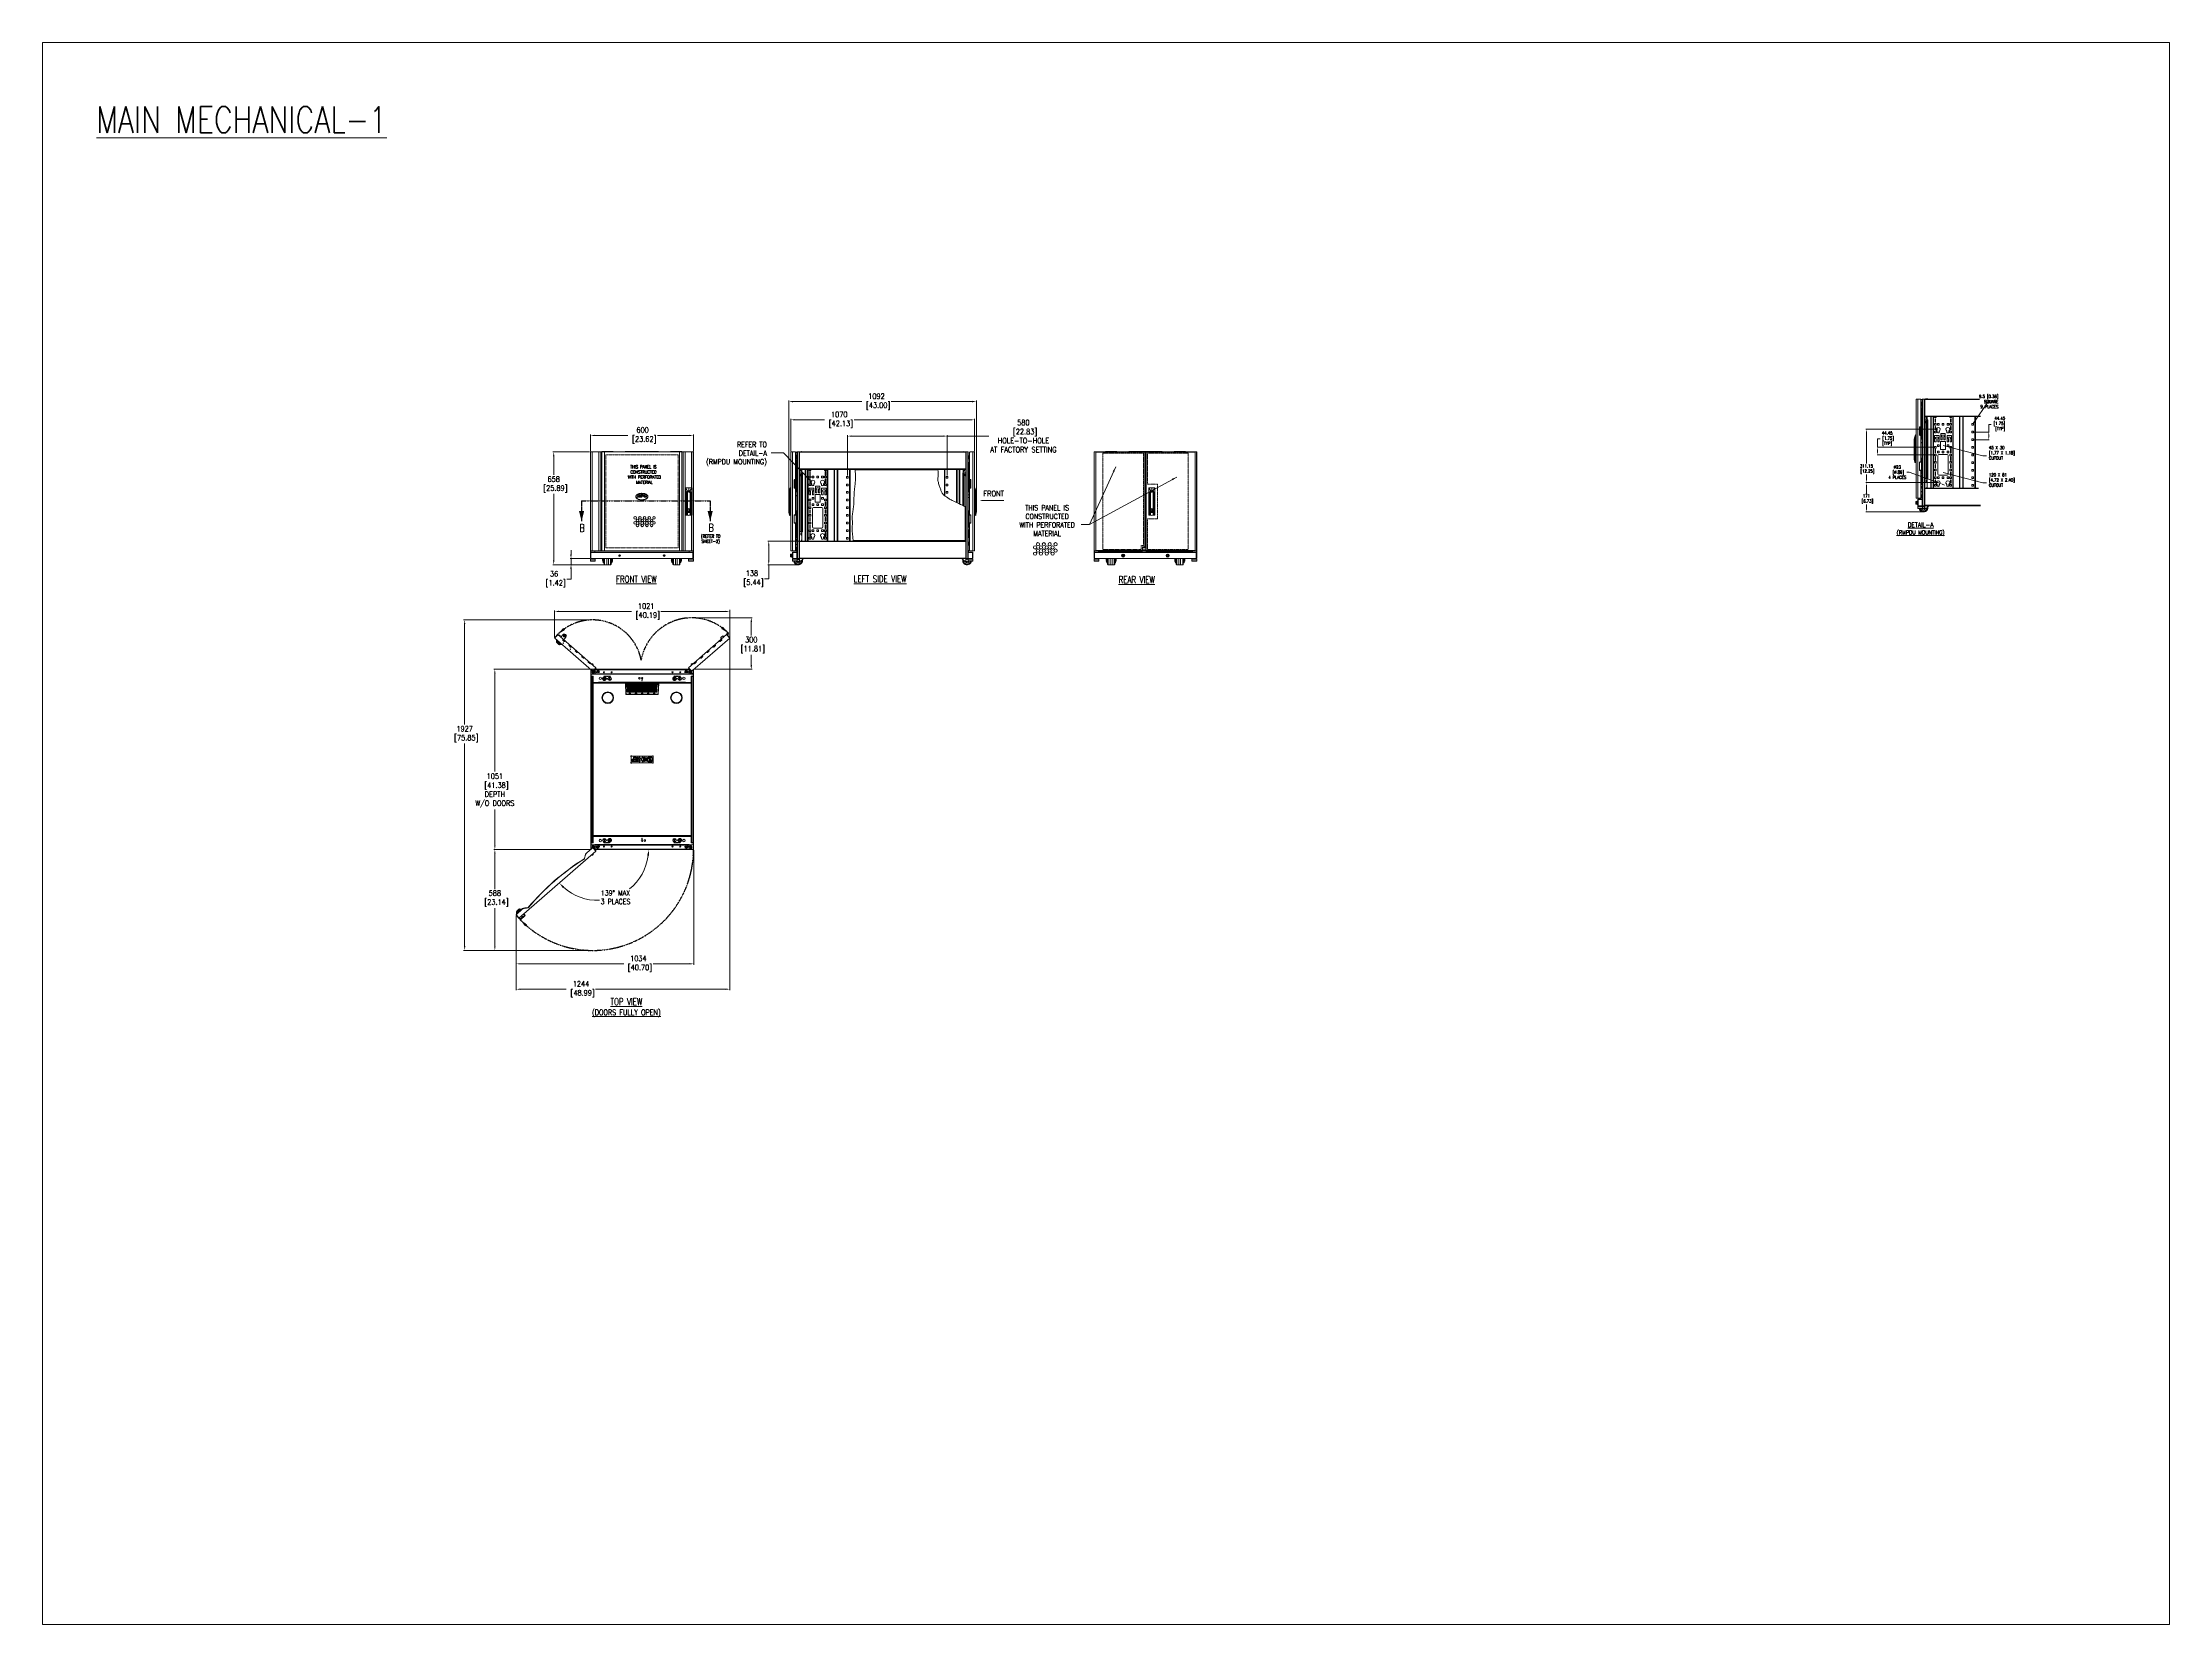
# Model space of a CAD drawing. Header units: inches. Extents: x 40138 to 76695, y -14500 to -5279.
# Drawn here: x 40138 to 52533, y -14500 to -5279 of the extents above; entities that cross this region are included whole.
import ezdxf

# ---------------------------------------------------------------- set-up
doc = ezdxf.new("R2010")
doc.units = ezdxf.units.IN
doc.header["$LTSCALE"] = 2
doc.header["$MEASUREMENT"] = 0
doc.header["$PDMODE"] = 35
doc.header["$PDSIZE"] = -1
doc.linetypes.add('PHANTOM', pattern=[2.5, 1.25, -0.25, 0.25, -0.25, 0.25, -0.25])
for name, color, linetype, lineweight in [('G-ANNO-NOTES', 7, 'Continuous', 13), ('M-ANNO-DIMS', 7, 'Continuous', 13), ('M-ANNO-TEXT', 7, 'Continuous', 13), ('M-OBJECT-DETAILS', 7, 'Continuous', 9), ('M-OBJECT-FRAME', 7, 'Continuous', 18)]:
    doc.layers.add(name, color=color, linetype=linetype, lineweight=lineweight)
doc.styles.add('Roman', font='romans.shx', dxfattribs={"width": 0.8})
doc.styles.add('SLDTEXTSTYLE0', font='romans.shx', dxfattribs={"width": 0.75})
doc.styles.get("Standard").update_dxf_attribs({"font": 'romans.shx', "width": 0.8})
doc.dimstyles.new('Details World Wide', dxfattribs={"dimscale": 4, "dimtxt": 4.5, "dimasz": 3.5, "dimexe": 0.75, "dimexo": 0.75, "dimgap": 0.75, "dimtad": 0, "dimtih": 1, "dimtoh": 1, "dimdec": 0, "dimzin": 4, "dimdsep": 46, "dimtxsty": 'Standard', "dimcen": 0, "dimclrd": 256, "dimclre": 256, "dimclrt": 256, "dimadec": 0, "dimazin": 1, "dimtfac": 1, "dimtdec": 0, "dimtmove": 0, "dimatfit": 3, "dimfxl": 1, "dimtolj": 1, "dimtzin": 0, "dimlwd": -1, "dimlwe": -1, "dimarcsym": 0})
doc.dimstyles.new('GEN-ISO', dxfattribs={"dimscale": 10, "dimtxt": 4.5, "dimasz": 3.5, "dimexe": 0.75, "dimexo": 0.75, "dimgap": 0.75, "dimtad": 0, "dimtih": 1, "dimtoh": 1, "dimdec": 0, "dimzin": 4, "dimdsep": 46, "dimtxsty": 'Standard', "dimcen": 0, "dimclrd": 256, "dimclre": 256, "dimclrt": 256, "dimadec": 0, "dimazin": 1, "dimtfac": 1, "dimtdec": 0, "dimtmove": 0, "dimatfit": 1, "dimfxl": 1, "dimtolj": 1, "dimtzin": 0, "dimlwd": -1, "dimlwe": -1, "dimarcsym": 0})
doc.dimstyles.new('World Wide Dims', dxfattribs={"dimscale": 7, "dimtxt": 4.5, "dimasz": 3.5, "dimexe": 0.75, "dimexo": 0.75, "dimgap": 0.75, "dimtad": 0, "dimtih": 1, "dimtoh": 1, "dimdec": 0, "dimzin": 4, "dimdsep": 46, "dimtxsty": 'Standard', "dimcen": 0, "dimclrd": 256, "dimclre": 256, "dimclrt": 256, "dimadec": 0, "dimazin": 1, "dimtfac": 1, "dimtdec": 0, "dimtmove": 0, "dimatfit": 3, "dimfxl": 1, "dimtolj": 1, "dimtzin": 0, "dimlwd": -1, "dimlwe": -1, "dimarcsym": 0})

# ---------------------------------------------------------------- blocks, each defined once
blk = doc.blocks.new('*D5')
at = {"layer": 'Defpoints', "color": 0, "transparency": 16777216}
for p in [(43333, -8287), (43218, -8323), (43328, -8323)]:
    blk.add_point(p, dxfattribs=at)
at = {"layer": 'M-ANNO-DIMS', "transparency": 16777216}
for p, q in [((43328, -8287), (43212, -8287)), ((43218, -8262), (43218, -8238)), ((43218, -8287), (43218, -8323)), ((43218, -8407), (43193, -8407)), ((43323, -8323), (43212, -8323)), ((43218, -8347), (43218, -8407))]:
    blk.add_line(p, q, dxfattribs=at)
for points in [[(43213, -8262), (43222, -8262), (43218, -8287)], [(43213, -8347), (43222, -8347), (43218, -8323)]]:
    blk.add_solid(points, dxfattribs=at)
at = {"layer": 'M-ANNO-DIMS', "transparency": 16777216, "insert": (43119, -8407), "char_height": 31.5, "attachment_point": 5}
blk.add_mtext('\\A1;36\\P [1.42]', dxfattribs=at)
blk = doc.blocks.new('*D6')
at = {"layer": 'Defpoints', "color": 0, "transparency": 16777216}
for p in [(43331, -7665), (43117, -8323), (43431, -8323)]:
    blk.add_point(p, dxfattribs=at)
at = {"layer": 'M-ANNO-DIMS', "transparency": 16777216}
for p, q in [((43326, -7665), (43112, -7665)), ((43117, -7690), (43117, -7799)), ((43117, -8298), (43117, -7910)), ((43426, -8323), (43112, -8323))]:
    blk.add_line(p, q, dxfattribs=at)
for points in [[(43113, -7690), (43121, -7690), (43117, -7665)], [(43113, -8298), (43121, -8298), (43117, -8323)]]:
    blk.add_solid(points, dxfattribs=at)
at = {"layer": 'M-ANNO-DIMS', "transparency": 16777216, "insert": (43117, -7855), "char_height": 31.5, "attachment_point": 5}
blk.add_mtext('\\A1;658\\P [25.89]', dxfattribs=at)
blk = doc.blocks.new('*D7')
at = {"layer": 'Defpoints', "color": 0, "transparency": 16777216}
for p in [(43331, -7665), (43931, -7569), (43931, -7665)]:
    blk.add_point(p, dxfattribs=at)
at = {"layer": 'M-ANNO-DIMS', "transparency": 16777216}
for p, q in [((43331, -7660), (43331, -7564)), ((43356, -7569), (43549, -7569)), ((43907, -7569), (43721, -7569)), ((43931, -7660), (43931, -7564))]:
    blk.add_line(p, q, dxfattribs=at)
for points in [[(43356, -7565), (43356, -7573), (43331, -7569)], [(43907, -7565), (43907, -7573), (43931, -7569)]]:
    blk.add_solid(points, dxfattribs=at)
at = {"layer": 'M-ANNO-DIMS', "transparency": 16777216, "insert": (43635, -7569), "char_height": 31.5, "attachment_point": 5}
blk.add_mtext('\\A1;600\\P [23.62]', dxfattribs=at)
blk = doc.blocks.new('*D8')
at = {"layer": 'Defpoints', "color": 0, "transparency": 16777216}
for p in [(51175, -7841), (51196, -7848)]:
    blk.add_point(p, dxfattribs=at)
at = {"layer": 'M-OBJECT-DETAILS', "transparency": 16777216}
for p, q in [((51002, -7783), (51016, -7783)), ((51016, -7783), (51162, -7836)), ((51196, -7848), (51175, -7841)), ((51209, -7853), (51222, -7858))]:
    blk.add_line(p, q, dxfattribs=at)
for points in [[(51162, -7834), (51161, -7838), (51175, -7841)], [(51210, -7851), (51208, -7855), (51196, -7848)]]:
    blk.add_solid(points, dxfattribs=at)
at = {"layer": 'M-OBJECT-DETAILS', "transparency": 16777216, "insert": (50947, -7783), "char_height": 18, "attachment_point": 5}
blk.add_mtext('\\A1;∅23\\P [∅.89]\\P4 PLACES', dxfattribs=at)
blk = doc.blocks.new('*D39')
at = {"layer": 'Defpoints', "color": 0, "transparency": 16777216}
for p in [(44488, -7372), (44488, -7898), (45580, -7898)]:
    blk.add_point(p, dxfattribs=at)
at = {"layer": 'M-ANNO-DIMS', "transparency": 16777216}
for p, q in [((44488, -7893), (44488, -7366)), ((44512, -7372), (44912, -7372)), ((45555, -7372), (45083, -7372)), ((45580, -7893), (45580, -7366))]:
    blk.add_line(p, q, dxfattribs=at)
for points in [[(44512, -7367), (44512, -7376), (44488, -7372)], [(45555, -7367), (45555, -7376), (45580, -7372)]]:
    blk.add_solid(points, dxfattribs=at)
at = {"layer": 'M-ANNO-DIMS', "transparency": 16777216, "insert": (44998, -7372), "char_height": 31.5, "attachment_point": 5}
blk.add_mtext('\\A1;1092\\P [43.00]', dxfattribs=at)
blk = doc.blocks.new('*D40')
at = {"layer": 'Defpoints', "color": 0, "transparency": 16777216}
for p in [(44499, -7478), (44499, -7665), (45569, -7665)]:
    blk.add_point(p, dxfattribs=at)
at = {"layer": 'M-ANNO-DIMS', "transparency": 16777216}
for p, q in [((44499, -7660), (44499, -7473)), ((44523, -7478), (44695, -7478)), ((45544, -7478), (44867, -7478)), ((45569, -7660), (45569, -7473))]:
    blk.add_line(p, q, dxfattribs=at)
for points in [[(44523, -7474), (44523, -7482), (44499, -7478)], [(45544, -7474), (45544, -7482), (45569, -7478)]]:
    blk.add_solid(points, dxfattribs=at)
at = {"layer": 'M-ANNO-DIMS', "transparency": 16777216, "insert": (44781, -7478), "char_height": 31.5, "attachment_point": 5}
blk.add_mtext('\\A1;1070\\P [42.13]', dxfattribs=at)
blk = doc.blocks.new('*D41')
at = {"layer": 'Defpoints', "color": 0, "transparency": 16777216}
for p in [(44555, -8185), (44370, -8323), (44542, -8323)]:
    blk.add_point(p, dxfattribs=at)
at = {"layer": 'M-ANNO-DIMS', "transparency": 16777216}
for p, q in [((44550, -8185), (44365, -8185)), ((44370, -8210), (44370, -8299)), ((44370, -8404), (44345, -8404)), ((44537, -8323), (44365, -8323)), ((44370, -8323), (44370, -8404))]:
    blk.add_line(p, q, dxfattribs=at)
for points in [[(44366, -8210), (44374, -8210), (44370, -8185)], [(44366, -8299), (44374, -8299), (44370, -8323)]]:
    blk.add_solid(points, dxfattribs=at)
at = {"layer": 'M-ANNO-DIMS', "transparency": 16777216, "insert": (44272, -8404), "char_height": 31.5, "attachment_point": 5}
blk.add_mtext('\\A1;138\\P [5.44]', dxfattribs=at)
blk = doc.blocks.new('*D48')
at = {"layer": 'Defpoints', "color": 0, "transparency": 16777216}
for p in [(43921, -8632), (43930, -8932), (44268, -8932)]:
    blk.add_point(p, dxfattribs=at)
at = {"layer": 'M-ANNO-DIMS', "transparency": 16777216}
for p, q in [((43927, -8632), (44274, -8632)), ((44268, -8657), (44268, -8736)), ((44268, -8908), (44268, -8847)), ((43935, -8932), (44274, -8932))]:
    blk.add_line(p, q, dxfattribs=at)
for points in [[(44264, -8657), (44273, -8657), (44268, -8632)], [(44264, -8908), (44273, -8908), (44268, -8932)]]:
    blk.add_solid(points, dxfattribs=at)
at = {"layer": 'M-ANNO-DIMS', "transparency": 16777216, "insert": (44268, -8791), "char_height": 31.5, "attachment_point": 5}
blk.add_mtext('\\A1;300\\P [11.81]', dxfattribs=at)
blk = doc.blocks.new('*D49')
at = {"layer": 'Defpoints', "color": 0, "transparency": 16777216}
for p in [(44143, -8595), (43122, -8750), (44143, -8750)]:
    blk.add_point(p, dxfattribs=at)
at = {"layer": 'M-ANNO-DIMS', "transparency": 16777216}
for p, q in [((43122, -8745), (43122, -8590)), ((43147, -8595), (43571, -8595)), ((44119, -8595), (43742, -8595)), ((44143, -8745), (44143, -8590))]:
    blk.add_line(p, q, dxfattribs=at)
for points in [[(43147, -8591), (43147, -8599), (43122, -8595)], [(44119, -8591), (44119, -8599), (44143, -8595)]]:
    blk.add_solid(points, dxfattribs=at)
at = {"layer": 'M-ANNO-DIMS', "transparency": 16777216, "insert": (43656, -8595), "char_height": 31.5, "attachment_point": 5}
blk.add_mtext('\\A1;1021\\P [40.19]', dxfattribs=at)
blk = doc.blocks.new('*D42')
at = {"layer": 'Defpoints', "color": 0, "transparency": 16777216}
for p in [(42598, -8644), (43344, -8644), (43344, -10571)]:
    blk.add_point(p, dxfattribs=at)
at = {"layer": 'M-ANNO-DIMS', "transparency": 16777216}
for p, q in [((43339, -8644), (42592, -8644)), ((42598, -8669), (42598, -9254)), ((42598, -10546), (42598, -9365)), ((43339, -10571), (42592, -10571))]:
    blk.add_line(p, q, dxfattribs=at)
for points in [[(42594, -8669), (42602, -8669), (42598, -8644)], [(42594, -10546), (42602, -10546), (42598, -10571)]]:
    blk.add_solid(points, dxfattribs=at)
at = {"layer": 'M-ANNO-DIMS', "transparency": 16777216, "insert": (42598, -9310), "char_height": 31.5, "attachment_point": 5}
blk.add_mtext('\\A1;1927\\P [75.85]', dxfattribs=at)
blk = doc.blocks.new('*D43')
at = {"layer": 'Defpoints', "color": 0, "transparency": 16777216}
for p in [(42774, -9983), (43335, -9983), (43344, -10571)]:
    blk.add_point(p, dxfattribs=at)
at = {"layer": 'M-ANNO-DIMS', "transparency": 16777216}
for p, q in [((43330, -9983), (42769, -9983)), ((42774, -10008), (42774, -10213)), ((42774, -10546), (42774, -10324)), ((43339, -10571), (42769, -10571))]:
    blk.add_line(p, q, dxfattribs=at)
for points in [[(42770, -10008), (42778, -10008), (42774, -9983)], [(42770, -10546), (42778, -10546), (42774, -10571)]]:
    blk.add_solid(points, dxfattribs=at)
at = {"layer": 'M-ANNO-DIMS', "transparency": 16777216, "insert": (42774, -10268), "char_height": 31.5, "attachment_point": 5}
blk.add_mtext('\\A1;588\\P [23.14]', dxfattribs=at)
blk = doc.blocks.new('*D44')
at = {"layer": 'Defpoints', "color": 0, "transparency": 16777216}
for p in [(43933, -9980), (42899, -10363), (42899, -10649)]:
    blk.add_point(p, dxfattribs=at)
at = {"layer": 'M-ANNO-DIMS', "transparency": 16777216}
for p, q in [((43933, -9986), (43933, -10654)), ((42899, -10368), (42899, -10654)), ((42923, -10649), (43525, -10649)), ((43908, -10649), (43696, -10649))]:
    blk.add_line(p, q, dxfattribs=at)
for points in [[(42923, -10645), (42923, -10653), (42899, -10649)], [(43908, -10645), (43908, -10653), (43933, -10649)]]:
    blk.add_solid(points, dxfattribs=at)
at = {"layer": 'M-ANNO-DIMS', "transparency": 16777216, "insert": (43610, -10649), "char_height": 31.5, "attachment_point": 5}
blk.add_mtext('\\A1;1034\\P [40.70]', dxfattribs=at)
blk = doc.blocks.new('*D45')
at = {"layer": 'Defpoints', "color": 0, "transparency": 16777216}
for p in [(43335, -9983), (43363, -9992), (43930, -9983), (43360, -10279), (42914, -10382)]:
    blk.add_point(p, dxfattribs=at)
at = {"layer": 'M-ANNO-TEXT', "transparency": 16777216}
for start, end in [(309.0667, 353.2303), (227.7697, 271.9362)]:
    blk.add_arc((43373, -9983), 296, start, end, dxfattribs=at)
for points in [[(43662, -10018), (43673, -10018), (43670, -9983)], [(43170, -10207), (43178, -10199), (43150, -10178)]]:
    blk.add_solid(points, dxfattribs=at)
at = {"layer": 'M-ANNO-TEXT', "transparency": 16777216, "insert": (43477, -10261), "char_height": 30, "attachment_point": 5}
blk.add_mtext('\\A1;139° MAX\\P3 PLACES', dxfattribs=at)
blk = doc.blocks.new('*D46')
at = {"layer": 'Defpoints', "color": 0, "transparency": 16777216}
for p in [(42774, -8932), (43356, -8932), (43335, -9983)]:
    blk.add_point(p, dxfattribs=at)
at = {"layer": 'M-ANNO-DIMS', "transparency": 16777216}
for p, q in [((43351, -8932), (42769, -8932)), ((42774, -8957), (42774, -9528)), ((42774, -9959), (42774, -9750)), ((43330, -9983), (42769, -9983))]:
    blk.add_line(p, q, dxfattribs=at)
for points in [[(42770, -8957), (42778, -8957), (42774, -8932)], [(42770, -9959), (42778, -9959), (42774, -9983)]]:
    blk.add_solid(points, dxfattribs=at)
at = {"layer": 'M-ANNO-DIMS', "transparency": 16777216, "insert": (42774, -9639), "char_height": 31.5, "attachment_point": 5}
blk.add_mtext('\\A1;1051\\P [41.38]\\PDEPTH\\PW/O DOORS', dxfattribs=at)
blk = doc.blocks.new('*D47')
at = {"layer": 'Defpoints', "color": 0, "transparency": 16777216}
for p in [(44143, -8580), (42899, -10363), (42899, -10797)]:
    blk.add_point(p, dxfattribs=at)
at = {"layer": 'M-ANNO-DIMS', "transparency": 16777216}
for p, q in [((44143, -8585), (44143, -10802)), ((42899, -10368), (42899, -10802)), ((42923, -10797), (43190, -10797)), ((44119, -10797), (43361, -10797))]:
    blk.add_line(p, q, dxfattribs=at)
for points in [[(42923, -10793), (42923, -10801), (42899, -10797)], [(44119, -10793), (44119, -10801), (44143, -10797)]]:
    blk.add_solid(points, dxfattribs=at)
at = {"layer": 'M-ANNO-DIMS', "transparency": 16777216, "insert": (43276, -10797), "char_height": 31.5, "attachment_point": 5}
blk.add_mtext('\\A1;1244\\P [48.99]', dxfattribs=at)
blk = doc.blocks.new('*D51')
at = {"layer": 'Defpoints', "color": 0, "transparency": 16777216}
for p in [(50832, -7682), (51164, -7638), (51164, -7682)]:
    blk.add_point(p, dxfattribs=at)
at = {"layer": 'M-OBJECT-DETAILS', "transparency": 16777216}
for p, q in [((51161, -7638), (50829, -7638)), ((51161, -7682), (50829, -7682)), ((50832, -7638), (50832, -7588)), ((50832, -7588), (50846, -7588)), ((50832, -7668), (50832, -7652))]:
    blk.add_line(p, q, dxfattribs=at)
for points in [[(50830, -7652), (50834, -7652), (50832, -7638)], [(50830, -7668), (50834, -7668), (50832, -7682)]]:
    blk.add_solid(points, dxfattribs=at)
at = {"layer": 'M-OBJECT-DETAILS', "transparency": 16777216, "insert": (50888, -7588), "char_height": 18, "attachment_point": 5}
blk.add_mtext('\\A1;44.45\\P [1.75]\\P[TYP]', dxfattribs=at)
blk = doc.blocks.new('*D50')
at = {"layer": 'Defpoints', "color": 0, "transparency": 16777216}
for p in [(50767, -7844), (50767, -7844), (51099, -8015)]:
    blk.add_point(p, dxfattribs=at)
at = {"layer": 'M-OBJECT-DETAILS', "transparency": 16777216}
for p, q in [((50767, -7858), (50767, -7907)), ((51096, -8015), (50764, -8015)), ((50767, -8001), (50767, -7971))]:
    blk.add_line(p, q, dxfattribs=at)
for points in [[(50765, -7858), (50769, -7858), (50767, -7844)], [(50765, -8001), (50769, -8001), (50767, -8015)]]:
    blk.add_solid(points, dxfattribs=at)
at = {"layer": 'M-OBJECT-DETAILS', "transparency": 16777216, "insert": (50767, -7939), "char_height": 18, "attachment_point": 5}
blk.add_mtext('\\A1;171\\P [6.73]', dxfattribs=at)
blk = doc.blocks.new('*D52')
at = {"layer": 'Defpoints', "color": 0, "transparency": 16777216}
for p in [(51185, -7533), (50767, -7844), (51185, -7844)]:
    blk.add_point(p, dxfattribs=at)
at = {"layer": 'M-OBJECT-DETAILS', "transparency": 16777216}
for p, q in [((51182, -7533), (50764, -7533)), ((50767, -7547), (50767, -7733)), ((50767, -7830), (50767, -7797)), ((51182, -7844), (50764, -7844))]:
    blk.add_line(p, q, dxfattribs=at)
for points in [[(50765, -7547), (50769, -7547), (50767, -7533)], [(50765, -7830), (50769, -7830), (50767, -7844)]]:
    blk.add_solid(points, dxfattribs=at)
at = {"layer": 'M-OBJECT-DETAILS', "transparency": 16777216, "insert": (50767, -7765), "char_height": 18, "attachment_point": 5}
blk.add_mtext('\\A1;311.15\\P [12.25]', dxfattribs=at)
blk = doc.blocks.new('*D53')
at = {"layer": 'Defpoints', "color": 0, "transparency": 16777216}
for p in [(51391, -7549), (51391, -7594), (51480, -7594)]:
    blk.add_point(p, dxfattribs=at)
at = {"layer": 'M-OBJECT-DETAILS', "transparency": 16777216}
for p, q in [((51394, -7549), (51483, -7549)), ((51480, -7549), (51480, -7506)), ((51480, -7506), (51494, -7506)), ((51394, -7594), (51483, -7594)), ((51480, -7580), (51480, -7563))]:
    blk.add_line(p, q, dxfattribs=at)
for points in [[(51477, -7563), (51482, -7563), (51480, -7549)], [(51477, -7580), (51482, -7580), (51480, -7594)]]:
    blk.add_solid(points, dxfattribs=at)
at = {"layer": 'M-OBJECT-DETAILS', "transparency": 16777216, "insert": (51575, -7460), "char_height": 18, "attachment_point": 3}
blk.add_mtext('\\A1;44.45\\P [1.75]\\P[TYP]', dxfattribs=at)
blk = doc.blocks.new('*D56')
at = {"layer": 'Defpoints', "color": 0, "transparency": 16777216}
for p in [(44829, -7573), (44829, -7808), (45409, -7808)]:
    blk.add_point(p, dxfattribs=at)
at = {"layer": 'M-ANNO-DIMS', "transparency": 16777216}
for p, q in [((44829, -7803), (44829, -7568)), ((44854, -7573), (45385, -7573)), ((45409, -7803), (45409, -7568)), ((45409, -7573), (45652, -7573))]:
    blk.add_line(p, q, dxfattribs=at)
for points in [[(44854, -7569), (44854, -7577), (44829, -7573)], [(45385, -7569), (45385, -7577), (45409, -7573)]]:
    blk.add_solid(points, dxfattribs=at)
at = {"layer": 'M-ANNO-DIMS', "transparency": 16777216, "insert": (45854, -7573), "char_height": 31.5, "attachment_point": 5}
blk.add_mtext('\\A1;580\\P [22.83] \\PHOLE-TO-HOLE\\PAT FACTORY SETTING', dxfattribs=at)

msp = doc.modelspace()

# ---------------------------------------------------------------- linework, layer by layer
at = {"layer": 'G-ANNO-NOTES', "ltscale": 0.5}
for p, q in [((40138.124, -5278.68), (40138.124, -14500.024)), ((40138.124, -5278.68), (52532.696, -5278.68)), ((52532.696, -5278.68), (52532.696, -14500.024)), ((40138.124, -14500.024), (52532.696, -14500.024))]:
    msp.add_line(p, q, dxfattribs=at)
at = {"layer": 'M-ANNO-DIMS'}
for p, q in [((42904.122, -10342.039), (42899.398, -10346.145)), ((42899.486, -10353.913), (42899.398, -10346.145)), ((42904.122, -10342.039), (42899.486, -10353.913)), ((42899.486, -10353.913), (42912.939, -10342.219)), ((42899.486, -10353.913), (42901.454, -10356.178)), ((42900.538, -10345.101), (42901.178, -10342.93)), ((42900.564, -10345.132), (42900.538, -10345.101)), ((42901.454, -10356.178), (42902.103, -10355.613)), ((42901.662, -10341.288), (42913.587, -10330.922)), ((42902.103, -10355.613), (42931.078, -10330.426)), ((42932.127, -10331.634), (42903.153, -10356.821)), ((42903.153, -10356.821), (42932.127, -10331.634)), ((42909.055, -10337.751), (42904.122, -10342.039))]:
    msp.add_line(p, q, dxfattribs=at)
for centre, radius, start, end in [((42908.402, -10362.859), 9.6, 131, 221), ((42908.402, -10362.859), 8, 131, 221), ((42908.402, -10362.859), 8, 131, 221), ((42906.747, -10343.68), 5.618, 172.3300406, 188.4745706), ((42906.747, -10343.68), 5.618, 154.8113256, 172.3300406)]:
    msp.add_arc(centre, radius, start, end, dxfattribs=at)
at = {"layer": 'M-ANNO-TEXT', "ltscale": 0.5}
for centre, radius in [((43592.067, -8049.446), 7.62), ((43619.377, -8049.446), 7.62), ((43646.687, -8049.446), 7.62), ((43646.687, -8049.446), 7.62), ((43673.997, -8049.446), 7.62), ((43701.307, -8049.446), 7.62), ((43592.067, -8078.748), 7.62), ((43605.722, -8064.097), 7.62), ((43605.722, -8093.398), 7.62), ((43619.377, -8078.748), 7.62), ((43633.032, -8064.097), 7.62), ((43633.032, -8064.097), 7.62), ((43633.032, -8093.398), 7.62), ((43633.032, -8093.398), 7.62), ((43646.687, -8078.748), 7.62), ((43646.687, -8078.748), 7.62), ((43660.342, -8064.097), 7.62), ((43660.342, -8093.398), 7.62), ((43673.997, -8078.748), 7.62), ((43687.652, -8064.097), 7.62), ((43687.652, -8093.398), 7.62), ((43701.307, -8078.748), 7.62), ((45921.927, -8221.512), 9.525), ((45921.927, -8258.139), 9.525), ((45938.996, -8203.198), 9.525), ((45938.996, -8239.825), 9.525), ((45956.065, -8221.512), 9.525), ((45956.065, -8221.512), 9.525), ((45956.065, -8258.139), 9.525), ((45956.065, -8258.139), 9.525), ((45973.134, -8203.198), 9.525), ((45973.134, -8203.198), 9.525), ((45973.134, -8239.825), 9.525), ((45973.134, -8239.825), 9.525), ((45990.203, -8221.512), 9.525), ((45990.203, -8258.139), 9.525), ((46007.271, -8203.198), 9.525), ((46007.271, -8239.825), 9.525), ((46024.34, -8221.512), 9.525), ((46024.34, -8258.139), 9.525), ((46041.409, -8203.198), 9.525), ((46041.409, -8239.825), 9.525)]:
    msp.add_circle(centre, radius, dxfattribs=at)
at = {"layer": 'M-OBJECT-DETAILS', "linetype": 'Continuous'}
for p, q in [((51056.624, -7357.189), (51056.624, -7934.689)), ((51065.838, -7357.189), (51056.624, -7357.189)), ((51065.838, -7357.189), (51065.838, -7934.689)), ((51084.674, -7357.189), (51065.838, -7357.189)), ((51094.91, -7357.193), (51092.502, -7357.193)), ((51094.91, -7978.692), (51094.91, -7357.193)), ((51104.713, -7357.193), (51094.91, -7357.193)), ((51104.713, -7978.692), (51104.713, -7357.193)), ((51107.121, -7357.193), (51104.713, -7357.193)), ((51107.321, -7357.193), (51107.121, -7357.193)), ((51107.121, -7978.692), (51107.121, -7357.193)), ((51107.321, -7357.191), (51425.853, -7357.191)), ((51107.321, -7359.6), (51425.97, -7359.6)), ((51110.731, -7356.431), (51110.731, -7357.191)), ((51125.413, -7356.431), (51110.731, -7356.431)), ((51111.366, -7355.795), (51124.778, -7355.795)), ((51125.413, -7357.191), (51125.413, -7356.431)), ((51124.051, -7478.472), (51107.121, -7478.472)), ((51107.321, -7456.784), (51430.872, -7456.784)), ((51107.321, -7459.191), (51431.037, -7459.191)), ((51114.822, -7468.221), (51114.822, -7463.151)), ((51115.511, -7470.223), (51115.511, -7461.237)), ((51115.511, -7821.939), (51115.511, -7478.472)), ((51116.14, -7470.835), (51116.14, -7460.667)), ((51116.14, -7821.939), (51116.14, -7478.472)), ((51116.472, -7460.471), (51116.472, -7459.191)), ((51116.553, -7459.191), (51116.553, -7471.095)), ((51119.591, -7459.191), (51119.591, -7471.095)), ((51119.643, -7461.471), (51119.643, -7471.471)), ((51119.643, -7461.471), (51121.643, -7461.471)), ((51119.643, -7471.471), (51121.643, -7471.471)), ((51119.672, -7459.191), (51119.672, -7460.471)), ((51121.643, -7459.191), (51121.643, -7461.471)), ((51121.643, -7461.471), (51121.643, -7471.471)), ((51121.643, -7471.471), (51121.643, -7478.212)), ((51121.643, -7478.212), (51124.051, -7478.212)), ((51121.643, -7821.442), (51121.643, -7479.211)), ((51124.051, -7479.211), (51121.643, -7479.211)), ((51124.051, -7478.212), (51124.051, -7479.211)), ((51124.051, -7821.442), (51124.051, -7479.211)), ((43331.327, -7665.043), (43332.127, -7665.043)), ((43331.327, -8248.368), (43331.327, -7665.043)), ((43332.127, -8242.54), (43332.127, -7665.04)), ((43341.727, -7665.04), (43332.127, -7665.04)), ((43341.727, -8242.54), (43341.727, -7665.04)), ((43380.117, -7665.04), (43341.727, -7665.04)), ((43379.705, -7664.281), (43379.705, -7665.04)), ((43383.033, -7664.281), (43379.705, -7664.281)), ((43380.117, -8242.54), (43380.117, -7665.04)), ((43390.91, -7665.04), (43380.117, -7665.04)), ((43380.34, -7663.646), (43383.38, -7663.646)), ((43394.386, -7664.281), (43383.033, -7664.281)), ((43383.38, -7663.646), (43393.751, -7663.646)), ((43390.91, -8242.54), (43390.91, -7665.04)), ((43391.824, -7665.04), (43390.91, -7665.04)), ((43391.824, -7665.04), (43398.351, -7665.04)), ((43394.386, -7665.04), (43394.386, -7664.281)), ((43398.351, -8242.54), (43398.351, -7665.04)), ((43399.166, -7665.04), (43398.351, -7665.04)), ((43399.166, -7665.04), (43411.967, -7665.04)), ((43413.178, -7665.04), (43411.967, -7665.04)), ((43413.178, -8242.54), (43413.178, -7665.04)), ((43413.178, -7665.04), (43414.886, -7665.04)), ((43414.886, -7665.04), (43847.715, -7665.04)), ((43847.715, -7665.04), (43849.423, -7665.04)), ((43849.423, -8242.54), (43849.423, -7665.04)), ((43850.635, -7665.04), (43849.423, -7665.04)), ((43863.436, -7665.04), (43850.635, -7665.04)), ((43864.251, -7665.04), (43863.436, -7665.04)), ((43864.251, -8242.54), (43864.251, -7665.04)), ((43870.778, -7665.04), (43864.251, -7665.04)), ((43868.215, -7664.281), (43868.215, -7665.04)), ((43871.543, -7664.281), (43868.215, -7664.281)), ((43868.85, -7663.646), (43871.89, -7663.646)), ((43871.692, -7665.04), (43870.778, -7665.04)), ((43882.896, -7664.281), (43871.543, -7664.281)), ((43871.692, -8242.54), (43871.692, -7665.04)), ((43882.485, -7665.04), (43871.692, -7665.04)), ((43871.89, -7663.646), (43882.261, -7663.646)), ((43882.485, -8242.54), (43882.485, -7665.04)), ((43920.875, -7665.04), (43882.485, -7665.04)), ((43882.896, -7665.04), (43882.896, -7664.281)), ((43930.475, -7665.04), (43920.875, -7665.04)), ((43920.875, -7874.28), (43920.875, -7665.04)), ((43930.475, -8242.54), (43930.475, -7665.04)), ((43931.275, -7665.043), (43930.475, -7665.043)), ((43931.275, -8248.368), (43931.275, -7665.043)), ((44498.624, -7665.043), (44498.624, -8242.543)), ((44507.838, -7665.043), (44498.624, -7665.043)), ((44507.838, -7665.043), (44507.838, -8242.543)), ((44526.674, -7665.043), (44507.838, -7665.043)), ((44536.91, -7665.047), (44534.502, -7665.047)), ((44536.91, -8286.547), (44536.91, -7665.047)), ((44546.713, -7665.047), (44536.91, -7665.047)), ((44546.713, -8286.547), (44546.713, -7665.047)), ((44549.121, -7665.047), (44546.713, -7665.047)), ((44549.321, -7665.047), (44549.121, -7665.047)), ((44549.121, -8286.547), (44549.121, -7665.047)), ((44549.321, -7665.046), (45518.029, -7665.046)), ((44549.321, -7667.454), (45518.029, -7667.454)), ((44552.732, -7664.285), (44552.732, -7665.046)), ((44567.413, -7664.285), (44552.732, -7664.285)), ((44553.367, -7663.65), (44566.778, -7663.65)), ((44567.413, -7665.046), (44567.413, -7664.285)), ((45499.937, -7664.285), (45499.937, -7665.046)), ((45513.424, -7664.285), (45499.937, -7664.285)), ((45500.572, -7663.65), (45512.892, -7663.65)), ((45512.892, -7663.65), (45513.983, -7663.65)), ((45514.618, -7664.285), (45513.424, -7664.285)), ((45514.618, -7665.046), (45514.618, -7664.285)), ((45518.029, -7667.454), (45518.029, -7665.046)), ((45518.029, -7665.047), (45518.229, -7665.047)), ((45518.029, -7666.566), (45518.229, -7666.566)), ((45518.029, -7764.638), (45518.029, -7667.454)), ((45518.229, -7665.047), (45520.637, -7665.047)), ((45518.229, -8286.547), (45518.229, -7665.047)), ((45520.637, -8286.547), (45520.637, -7665.047)), ((45520.637, -7665.047), (45530.44, -7665.047)), ((45530.44, -7665.047), (45532.848, -7665.047)), ((45530.44, -8286.547), (45530.44, -7665.047)), ((45543.165, -7665.044), (45543.165, -7665.043)), ((45559.126, -7665.043), (45543.176, -7665.043)), ((45568.726, -7665.043), (45559.126, -7665.043)), ((45568.726, -8242.543), (45568.726, -7665.043)), ((46265.983, -7665.043), (46267.169, -7665.043)), ((46265.983, -8248.368), (46265.983, -7665.043)), ((46266.783, -7665.043), (46266.783, -7665.04)), ((46266.783, -7665.04), (46267.169, -7665.04)), ((46267.169, -8242.54), (46267.169, -7665.04)), ((46267.169, -7665.04), (46276.383, -7665.04)), ((46276.383, -8242.54), (46276.383, -7665.04)), ((46276.383, -7665.04), (46276.776, -7665.04)), ((46276.776, -7667.75), (46276.776, -7665.04)), ((46277.383, -7665.04), (46276.776, -7665.04)), ((46277.383, -7666.254), (46276.776, -7666.254)), ((46276.776, -7667.04), (46277.383, -7667.04)), ((46277.383, -7667.75), (46276.776, -7667.75)), ((46277.383, -7665.04), (46277.383, -7667.143)), ((46562.334, -7665.04), (46277.383, -7665.04)), ((46277.383, -7667.143), (46277.383, -7667.75)), ((46561.566, -7667.143), (46277.383, -7667.143)), ((46314.362, -7664.281), (46314.362, -7665.04)), ((46317.69, -7664.281), (46314.362, -7664.281)), ((46314.997, -7663.646), (46318.037, -7663.646)), ((46329.043, -7664.281), (46317.69, -7664.281)), ((46318.037, -7663.646), (46328.408, -7663.646)), ((46329.043, -7665.04), (46329.043, -7664.281)), ((46334.549, -7662.194), (46331.704, -7665.04)), ((46334.549, -7662.194), (46365.283, -7662.194)), ((46365.283, -7662.194), (46396.017, -7662.194)), ((46398.863, -7665.04), (46396.017, -7662.194)), ((46468.6, -7663.933), (46468.555, -7664.783)), ((46468.719, -7664.98), (46469.245, -7665.04)), ((46469.256, -7665.04), (46468.742, -7664.981)), ((46469.082, -7663.957), (46469.028, -7664.98)), ((46471.734, -7664.98), (46469.028, -7664.98)), ((46471.656, -7663.483), (46469.581, -7663.483)), ((46469.598, -7662.985), (46471.673, -7662.985)), ((46471.734, -7664.98), (46471.656, -7663.483)), ((46471.911, -7663.009), (46471.731, -7662.988)), ((46472.172, -7663.459), (46472.252, -7664.982)), ((46472.352, -7663.479), (46472.172, -7663.459)), ((46472.252, -7664.982), (46472.429, -7665.002)), ((46472.429, -7665.002), (46472.352, -7663.479)), ((46472.869, -7663.481), (46472.946, -7665.004)), ((46476.193, -7663.481), (46472.869, -7663.481)), ((46472.886, -7663.009), (46476.21, -7663.009)), ((46472.946, -7665.004), (46476.11, -7665.004)), ((46476.11, -7665.004), (46476.193, -7663.481)), ((46476.278, -7665.007), (46476.254, -7665.004)), ((46476.494, -7663.458), (46476.411, -7665.04)), ((46476.976, -7663.482), (46476.894, -7665.04)), ((46477.046, -7663.482), (46476.976, -7663.482)), ((46477.064, -7662.984), (46476.993, -7662.984)), ((46478.858, -7663.184), (46477.179, -7662.991)), ((46477.546, -7665.04), (46477.546, -7663.982)), ((46479.742, -7664.178), (46478.063, -7663.984)), ((46478.063, -7663.984), (46478.063, -7665.04)), ((46479.742, -7665.04), (46479.742, -7664.178)), ((46481.241, -7664.183), (46481.241, -7663.188)), ((46481.241, -7663.188), (46563.027, -7663.188)), ((46481.241, -7664.183), (46481.241, -7665.04)), ((46561.402, -7664.183), (46481.241, -7664.183)), ((46561.566, -8217.54), (46561.566, -7667.143)), ((46562.334, -7666.254), (46562.334, -7665.04)), ((46562.455, -7665.04), (46563.669, -7665.04)), ((46563.669, -8217.54), (46563.669, -7665.04)), ((46566.897, -7667.451), (46563.669, -7667.451)), ((46566.722, -7665.043), (46563.844, -7665.043)), ((46566.897, -7665.04), (46566.897, -8242.54)), ((46566.897, -7665.04), (46568.111, -7665.04)), ((46567.539, -7663.188), (46578.902, -7663.188)), ((46568.233, -7666.254), (46568.233, -7665.04)), ((46853.183, -7665.04), (46568.233, -7665.04)), ((46569, -7667.143), (46569, -8240.437)), ((46853.183, -7667.143), (46569, -7667.143)), ((46577.277, -7664.183), (46569.165, -7664.183)), ((46583.414, -7663.188), (46649.325, -7663.188)), ((46649.325, -7664.183), (46585.04, -7664.183)), ((46649.325, -7664.183), (46649.325, -7663.188)), ((46649.325, -7665.04), (46649.325, -7664.183)), ((46652.504, -7663.984), (46650.825, -7664.178)), ((46650.825, -7664.178), (46650.825, -7665.04)), ((46653.388, -7662.991), (46651.709, -7663.184)), ((46652.504, -7665.04), (46652.504, -7663.984)), ((46653.021, -7663.982), (46653.021, -7665.04)), ((46653.574, -7662.984), (46653.503, -7662.984)), ((46653.591, -7663.482), (46653.52, -7663.482)), ((46653.673, -7665.04), (46653.591, -7663.482)), ((46654.156, -7665.04), (46654.073, -7663.458)), ((46654.313, -7665.004), (46654.269, -7665.009)), ((46654.357, -7663.009), (46657.681, -7663.009)), ((46654.374, -7663.481), (46654.457, -7665.004)), ((46657.698, -7663.481), (46654.374, -7663.481)), ((46657.621, -7665.004), (46654.457, -7665.004)), ((46655.835, -7665.04), (46655.841, -7665.04)), ((46657.621, -7665.004), (46657.698, -7663.481)), ((46657.96, -7665.04), (46657.964, -7665.04)), ((46658.215, -7663.479), (46658.138, -7665.002)), ((46658.315, -7664.982), (46658.138, -7665.002)), ((46658.394, -7663.459), (46658.215, -7663.479)), ((46658.315, -7664.982), (46658.394, -7663.459)), ((46658.836, -7662.988), (46658.656, -7663.009)), ((46658.911, -7663.483), (46658.832, -7664.98)), ((46658.832, -7664.98), (46661.539, -7664.98)), ((46658.893, -7662.985), (46660.969, -7662.985)), ((46660.986, -7663.483), (46658.911, -7663.483)), ((46661.31, -7665.04), (46661.825, -7664.981)), ((46661.322, -7665.04), (46661.848, -7664.98)), ((46661.539, -7664.98), (46661.485, -7663.957)), ((46662.012, -7664.783), (46661.967, -7663.933)), ((46734.549, -7662.194), (46731.704, -7665.04)), ((46734.549, -7662.194), (46765.283, -7662.194)), ((46765.283, -7662.194), (46796.017, -7662.194)), ((46798.863, -7665.04), (46796.017, -7662.194)), ((46801.524, -7664.281), (46801.524, -7665.04)), ((46804.852, -7664.281), (46801.524, -7664.281)), ((46802.159, -7663.646), (46805.199, -7663.646)), ((46816.205, -7664.281), (46804.852, -7664.281)), ((46805.199, -7663.646), (46815.57, -7663.646)), ((46816.205, -7665.04), (46816.205, -7664.281)), ((46853.183, -7667.143), (46853.183, -7665.04)), ((46853.183, -7665.04), (46853.79, -7665.04)), ((46853.183, -7666.254), (46853.79, -7666.254)), ((46853.79, -7667.04), (46853.183, -7667.04)), ((46853.183, -7667.75), (46853.183, -7667.143)), ((46853.79, -7667.75), (46853.183, -7667.75)), ((46853.79, -7665.04), (46853.79, -7667.75)), ((46854.183, -7665.04), (46853.79, -7665.04)), ((46854.183, -7665.04), (46854.183, -8242.54)), ((46863.397, -7665.04), (46854.183, -7665.04)), ((46863.397, -7665.04), (46863.397, -8242.54)), ((46863.397, -7665.04), (46863.783, -7665.04)), ((46864.583, -7665.043), (46863.397, -7665.043)), ((46863.783, -7665.04), (46863.783, -7665.043)), ((46864.583, -8248.368), (46864.583, -7665.043)), ((51045.524, -7597.938), (51045.524, -7590.038)), ((51045.524, -7692.898), (51045.524, -7597.938)), ((51046.445, -7597.938), (51045.524, -7597.938)), ((51047.664, -7597.938), (51046.445, -7597.938)), ((51047.664, -7707.938), (51047.664, -7597.938)), ((51047.704, -7597.938), (51047.664, -7597.938)), ((51047.704, -7585.429), (51053.624, -7566.429)), ((51047.704, -7583.634), (51053.624, -7566.429)), ((51053.624, -7596.429), (51047.704, -7596.429)), ((51047.704, -7596.429), (51047.704, -7696.429)), ((51053.624, -7596.429), (51053.624, -7566.429)), ((51053.624, -7566.429), (51056.624, -7566.429)), ((51053.624, -7696.429), (51053.624, -7596.429)), ((44566.051, -7786.326), (44549.121, -7786.326)), ((44549.321, -7764.638), (45518.029, -7764.638)), ((44549.321, -7767.046), (45518.029, -7767.046)), ((44556.822, -7776.076), (44556.822, -7771.005)), ((44557.511, -7778.077), (44557.511, -7769.091)), ((44557.511, -8129.794), (44557.511, -7786.326)), ((44558.14, -7778.689), (44558.14, -7768.521)), ((44558.14, -8129.794), (44558.14, -7786.326)), ((44558.472, -7768.326), (44558.472, -7767.046)), ((44558.553, -7767.046), (44558.553, -7778.949)), ((44561.591, -7767.046), (44561.591, -7778.949)), ((44561.643, -7769.326), (44561.643, -7779.326)), ((44561.643, -7769.326), (44563.643, -7769.326)), ((44561.643, -7779.326), (44563.643, -7779.326)), ((44561.672, -7767.046), (44561.672, -7768.326)), ((44563.643, -7767.046), (44563.643, -7769.326)), ((44563.643, -7769.326), (44563.643, -7779.326)), ((44563.643, -7779.326), (44563.643, -7786.066)), ((44563.643, -7786.066), (44566.051, -7786.066)), ((44563.643, -8129.297), (44563.643, -7787.066)), ((44566.051, -7787.066), (44563.643, -7787.066)), ((44566.051, -7786.066), (44566.051, -7787.066)), ((44566.051, -8129.297), (44566.051, -7787.066)), ((46566.897, -7686.646), (46563.669, -7686.646)), ((46566.897, -7688.737), (46563.669, -7688.737)), ((46566.897, -7699.726), (46563.669, -7699.726)), ((46566.897, -7700.043), (46563.669, -7700.043)), ((46564.558, -7756.254), (46563.669, -7756.254)), ((46564.558, -8167.54), (46564.558, -7756.254)), ((46564.558, -7756.254), (46566.897, -7756.254)), ((51045.524, -7693.875), (51045.524, -7692.898)), ((51045.524, -7698.002), (51045.524, -7693.875)), ((51045.524, -7698.979), (51045.524, -7698.002)), ((51045.524, -7707.938), (51045.524, -7698.979)), ((51047.664, -7707.938), (51045.524, -7707.938)), ((51047.825, -7709.522), (51045.729, -7709.954)), ((51045.729, -7709.954), (51048.57, -7723.764)), ((51053.624, -7696.429), (51047.704, -7696.429)), ((51047.825, -7709.522), (51049.052, -7715.488)), ((51047.864, -7707.938), (51047.864, -7696.358)), ((51047.864, -7707.943), (51053.624, -7726.429)), ((51048.021, -7709.482), (51049.248, -7715.448)), ((51048.361, -7711.134), (51053.624, -7726.429)), ((51049.248, -7715.448), (51049.052, -7715.488)), ((51049.224, -7726.938), (51051.516, -7726.467)), ((51053.624, -7696.429), (51053.624, -7726.429)), ((51053.624, -7726.429), (51056.624, -7726.429)), ((43609.01, -7913.542), (43600.574, -7928.945)), ((43600.84, -7928.787), (43600.574, -7928.945)), ((43600.574, -7928.945), (43606.997, -7928.945)), ((43600.84, -7928.787), (43609.104, -7913.7)), ((43601.051, -7928.662), (43600.84, -7928.787)), ((43606.897, -7928.787), (43600.84, -7928.787)), ((43609.178, -7913.825), (43601.051, -7928.662)), ((43601.051, -7928.662), (43606.818, -7928.662)), ((43606.818, -7928.662), (43612.399, -7916.907)), ((43606.818, -7928.662), (43606.897, -7928.787)), ((43612.398, -7917.2), (43606.897, -7928.787)), ((43606.897, -7928.787), (43606.997, -7928.945)), ((43606.997, -7928.945), (43612.398, -7917.569)), ((43608.755, -7925.366), (43610.8, -7928.945)), ((43608.932, -7925.366), (43608.755, -7925.366)), ((43608.938, -7925.368), (43608.932, -7925.366)), ((43608.932, -7925.366), (43616.243, -7925.366)), ((43610.891, -7928.787), (43608.938, -7925.368)), ((43608.938, -7925.368), (43609.153, -7925.493)), ((43609.104, -7913.7), (43609.01, -7913.542)), ((43615.785, -7913.542), (43609.01, -7913.542)), ((43609.178, -7913.825), (43609.104, -7913.7)), ((43609.104, -7913.7), (43615.691, -7913.7)), ((43609.153, -7925.493), (43610.964, -7928.662)), ((43616.445, -7925.493), (43609.153, -7925.493)), ((43615.617, -7913.825), (43609.178, -7913.825)), ((43610.891, -7928.787), (43610.8, -7928.945)), ((43610.8, -7928.945), (43624.19, -7928.945)), ((43610.891, -7928.787), (43610.964, -7928.662)), ((43623.924, -7928.787), (43610.891, -7928.787)), ((43610.964, -7928.662), (43623.713, -7928.662)), ((43612.399, -7916.907), (43612.398, -7917.2)), ((43616.248, -7925.368), (43612.398, -7917.2)), ((43612.398, -7917.2), (43612.398, -7917.569)), ((43612.398, -7917.569), (43616.073, -7925.366)), ((43612.399, -7916.907), (43616.445, -7925.493)), ((43615.691, -7913.7), (43615.617, -7913.825)), ((43623.713, -7928.662), (43615.617, -7913.825)), ((43615.691, -7913.7), (43615.785, -7913.542)), ((43615.691, -7913.7), (43623.924, -7928.787)), ((43624.19, -7928.945), (43615.785, -7913.542)), ((43616.243, -7925.366), (43616.248, -7925.368)), ((43616.248, -7925.368), (43616.445, -7925.493)), ((43633.87, -7913.542), (43622.526, -7913.542)), ((43622.789, -7913.7), (43622.526, -7913.542)), ((43622.526, -7913.542), (43624.315, -7916.898)), ((43622.789, -7913.7), (43622.997, -7913.825)), ((43622.789, -7913.7), (43633.872, -7913.7)), ((43624.41, -7916.74), (43622.789, -7913.7)), ((43633.873, -7913.825), (43622.997, -7913.825)), ((43622.997, -7913.825), (43624.485, -7916.615)), ((43623.924, -7928.787), (43623.713, -7928.662)), ((43623.924, -7928.787), (43624.19, -7928.945)), ((43624.41, -7916.74), (43624.315, -7916.898)), ((43624.315, -7916.898), (43632.496, -7916.898)), ((43632.4, -7919.997), (43624.315, -7919.997)), ((43624.473, -7920.155), (43624.315, -7919.997)), ((43624.315, -7919.997), (43624.315, -7928.945)), ((43624.473, -7928.787), (43624.315, -7928.945)), ((43624.315, -7928.945), (43630.803, -7928.945)), ((43624.41, -7916.74), (43624.485, -7916.615)), ((43632.499, -7916.74), (43624.41, -7916.74)), ((43624.473, -7928.787), (43624.473, -7920.155)), ((43624.473, -7920.155), (43624.598, -7920.28)), ((43624.473, -7920.155), (43632.4, -7920.155)), ((43624.473, -7928.787), (43624.598, -7928.662)), ((43630.645, -7928.787), (43624.473, -7928.787)), ((43624.485, -7916.615), (43632.501, -7916.615)), ((43624.598, -7920.28), (43624.598, -7928.662)), ((43632.4, -7920.28), (43624.598, -7920.28)), ((43624.598, -7928.662), (43630.52, -7928.662)), ((43630.52, -7928.662), (43630.52, -7923.166)), ((43630.52, -7923.166), (43630.645, -7923.291)), ((43630.52, -7923.166), (43633.485, -7923.166)), ((43630.645, -7928.787), (43630.52, -7928.662)), ((43630.645, -7923.291), (43630.645, -7928.787)), ((43633.486, -7923.291), (43630.645, -7923.291)), ((43630.645, -7923.291), (43630.803, -7923.449)), ((43630.645, -7928.787), (43630.803, -7928.945)), ((43630.803, -7923.449), (43633.487, -7923.449)), ((43630.803, -7928.945), (43630.803, -7923.449)), ((43632.4, -7920.155), (43632.4, -7919.997)), ((43641.039, -7919.477), (43641.047, -7919.451)), ((43641.047, -7919.451), (43641.045, -7919.504)), ((43657.555, -7918.406), (43657.555, -7914.577)), ((43657.555, -7927.628), (43657.555, -7924.141)), ((43657.68, -7914.487), (43657.68, -7918.601)), ((43657.68, -7923.934), (43657.68, -7927.702)), ((43657.838, -7918.847), (43657.838, -7914.373)), ((43657.838, -7927.795), (43657.838, -7923.672)), ((43886.085, -7904.28), (43886.085, -7874.28)), ((43897.374, -7893.28), (43886.085, -7874.28)), ((43886.085, -7874.28), (43903.91, -7874.28)), ((43886.085, -7904.28), (43891.115, -7904.28)), ((43886.085, -8004.28), (43886.085, -7904.28)), ((43891.115, -7904.28), (43891.115, -8004.28)), ((43892.615, -7904.28), (43892.615, -8004.28)), ((43892.66, -8015.789), (43892.66, -7905.789)), ((43894.568, -7905.789), (43892.66, -7905.789)), ((43894.568, -7905.789), (43896.01, -7905.789)), ((43896.01, -8000.748), (43896.01, -7905.789)), ((43898.14, -7894.57), (43897.374, -7893.28)), ((43903.91, -7891.485), (43903.91, -7874.28)), ((43921.735, -7874.28), (43903.91, -7874.28)), ((43909.679, -7894.57), (43910.445, -7893.28)), ((43910.445, -7893.28), (43921.735, -7874.28)), ((43911.81, -8000.748), (43911.81, -7905.789)), ((43913.252, -7905.789), (43911.81, -7905.789)), ((43915.16, -7905.789), (43913.252, -7905.789)), ((43915.16, -8015.789), (43915.16, -7905.789)), ((43915.205, -7904.28), (43915.205, -8004.28)), ((43921.735, -7904.28), (43916.705, -7904.28)), ((43916.705, -7904.28), (43916.705, -8004.28)), ((43921.735, -7904.28), (43921.735, -7874.28)), ((43921.735, -8004.28), (43921.735, -7904.28)), ((44487.524, -7905.792), (44487.524, -7897.892)), ((44487.524, -8000.752), (44487.524, -7905.792)), ((44488.445, -7905.792), (44487.524, -7905.792)), ((44489.664, -7905.792), (44488.445, -7905.792)), ((44489.664, -8015.792), (44489.664, -7905.792)), ((44489.704, -7905.792), (44489.664, -7905.792)), ((44489.704, -7893.284), (44495.624, -7874.283)), ((44489.704, -7891.488), (44495.624, -7874.283)), ((44495.624, -7904.283), (44489.704, -7904.283)), ((44489.704, -7904.283), (44489.704, -8004.283)), ((44495.624, -7904.283), (44495.624, -7874.283)), ((44495.624, -7874.283), (44498.624, -7874.283)), ((44495.624, -8004.283), (44495.624, -7904.283)), ((46584.737, -7904.28), (46584.737, -7874.28)), ((46596.027, -7893.28), (46584.737, -7874.28)), ((46584.737, -7874.28), (46602.562, -7874.28)), ((46584.737, -7904.28), (46589.767, -7904.28)), ((46584.737, -8004.28), (46584.737, -7904.28)), ((46589.767, -7904.28), (46589.767, -8004.28)), ((46591.267, -7904.28), (46591.267, -8004.28)), ((46591.312, -8015.789), (46591.312, -7905.789)), ((46593.22, -7905.789), (46591.312, -7905.789)), ((46593.22, -7905.789), (46594.662, -7905.789)), ((46594.662, -8000.748), (46594.662, -7905.789)), ((46596.793, -7894.57), (46596.027, -7893.28)), ((46602.562, -7891.485), (46602.562, -7874.28)), ((46620.387, -7874.28), (46602.562, -7874.28)), ((46608.332, -7894.57), (46609.098, -7893.28)), ((46609.098, -7893.28), (46620.387, -7874.28)), ((46610.462, -8000.748), (46610.462, -7905.789)), ((46611.904, -7905.789), (46610.462, -7905.789)), ((46613.812, -7905.789), (46611.904, -7905.789)), ((46613.812, -8015.789), (46613.812, -7905.789)), ((46613.857, -7904.28), (46613.857, -8004.28)), ((46620.387, -7904.28), (46615.357, -7904.28)), ((46615.357, -7904.28), (46615.357, -8004.28)), ((46620.387, -7904.28), (46620.387, -7874.28)), ((46620.387, -8004.28), (46620.387, -7904.28)), ((51107.121, -7821.939), (51124.051, -7821.939)), ((51107.321, -7876.692), (51419.829, -7876.692)), ((51107.321, -7976.284), (51107.321, -7879.1)), ((51107.321, -7879.1), (51419.545, -7879.1)), ((51114.822, -7837.26), (51114.822, -7832.189)), ((51115.511, -7839.174), (51115.511, -7830.188)), ((51116.14, -7839.744), (51116.14, -7829.576)), ((51116.472, -7842.439), (51116.472, -7839.939)), ((51119.672, -7842.439), (51116.472, -7842.439)), ((51116.553, -7842.439), (51116.553, -7829.316)), ((51119.591, -7842.439), (51119.591, -7829.316)), ((51119.643, -7828.939), (51119.643, -7838.939)), ((51119.643, -7828.939), (51121.643, -7828.939)), ((51119.643, -7838.939), (51121.643, -7838.939)), ((51119.643, -7869.939), (51119.643, -7876.692)), ((51119.643, -7869.939), (51121.643, -7869.939)), ((51119.672, -7839.939), (51119.672, -7842.439)), ((51124.051, -7821.442), (51121.643, -7821.442)), ((51124.051, -7822.442), (51121.643, -7822.442)), ((51121.643, -7822.442), (51121.643, -7828.939)), ((51121.643, -7828.939), (51121.643, -7838.939)), ((51121.643, -7838.939), (51121.643, -7869.939)), ((51121.643, -7869.939), (51121.643, -7876.692)), ((51124.051, -7822.442), (51124.051, -7821.442)), ((43886.085, -8004.28), (43886.085, -8034.28)), ((43886.085, -8004.28), (43891.115, -8004.28)), ((43892.66, -8023.214), (43886.085, -8034.28)), ((43886.085, -8034.28), (43900.53, -8034.28)), ((43892.66, -7991.47), (43892.615, -7991.47)), ((43892.615, -8004.28), (43892.66, -8004.541)), ((43896.01, -8015.789), (43892.66, -8015.789)), ((43892.66, -8015.789), (43892.66, -8017.373)), ((43896.01, -8017.805), (43892.66, -8017.373)), ((43892.66, -8017.373), (43892.66, -8023.339)), ((43896.01, -8005.853), (43896.01, -8001.726)), ((43896.01, -8015.789), (43896.01, -8006.83)), ((43896.01, -8015.789), (43896.01, -8017.805)), ((43911.81, -8015.789), (43896.01, -8015.789)), ((43911.81, -8017.805), (43896.01, -8017.805)), ((43896.01, -8017.805), (43896.01, -8031.615)), ((43906.31, -7996.624), (43903.91, -7996.624)), ((43903.91, -7996.624), (43903.91, -8008.324)), ((43903.91, -8008.324), (43906.31, -8008.324)), ((43906.31, -8008.324), (43906.31, -7996.624)), ((43921.735, -8034.28), (43907.289, -8034.28)), ((43911.81, -8005.853), (43911.81, -8001.726)), ((43911.81, -8015.789), (43911.81, -8006.83)), ((43911.81, -8015.789), (43911.81, -8017.805)), ((43915.16, -8015.789), (43911.81, -8015.789)), ((43915.16, -8017.373), (43911.81, -8017.805)), ((43911.81, -8017.805), (43911.81, -8031.615)), ((43915.205, -7991.47), (43915.16, -7991.47)), ((43915.205, -8004.28), (43915.16, -8004.541)), ((43915.16, -8015.789), (43915.16, -8017.373)), ((43915.16, -8017.373), (43915.16, -8023.339)), ((43915.16, -8023.214), (43921.735, -8034.28)), ((43921.735, -8004.28), (43916.705, -8004.28)), ((43920.875, -8242.54), (43920.875, -8034.28)), ((43921.735, -8004.28), (43921.735, -8034.28)), ((44487.524, -8001.729), (44487.524, -8000.752)), ((44487.524, -8005.856), (44487.524, -8001.729)), ((44487.524, -8006.833), (44487.524, -8005.856)), ((44487.524, -8015.792), (44487.524, -8006.833)), ((44489.664, -8015.792), (44487.524, -8015.792)), ((44489.825, -8017.377), (44487.729, -8017.808)), ((44487.729, -8017.808), (44490.571, -8031.618)), ((44495.624, -8004.283), (44489.704, -8004.283)), ((44489.825, -8017.377), (44491.052, -8023.342)), ((44489.864, -8015.792), (44489.864, -8004.213)), ((44489.864, -8015.797), (44495.624, -8034.283)), ((44490.021, -8017.336), (44491.248, -8023.302)), ((44490.361, -8018.988), (44495.624, -8034.283)), ((44491.248, -8023.302), (44491.052, -8023.342)), ((44491.224, -8034.792), (44493.516, -8034.321)), ((44495.624, -8004.283), (44495.624, -8034.283)), ((44495.624, -8034.283), (44498.624, -8034.283)), ((46584.737, -8004.28), (46589.767, -8004.28)), ((46584.737, -8004.28), (46584.737, -8034.28)), ((46591.312, -8023.214), (46584.737, -8034.28)), ((46584.737, -8034.28), (46599.183, -8034.28)), ((46591.312, -7991.47), (46591.267, -7991.47)), ((46591.267, -8004.28), (46591.312, -8004.541)), ((46591.312, -8015.789), (46591.312, -8017.373)), ((46594.662, -8015.789), (46591.312, -8015.789)), ((46594.662, -8017.805), (46591.312, -8017.373)), ((46591.312, -8017.373), (46591.312, -8023.339)), ((46594.662, -8005.853), (46594.662, -8001.726)), ((46594.662, -8015.789), (46594.662, -8006.83)), ((46594.662, -8015.789), (46594.662, -8017.805)), ((46610.462, -8015.789), (46594.662, -8015.789)), ((46610.462, -8017.805), (46594.662, -8017.805)), ((46594.662, -8017.805), (46594.662, -8031.615)), ((46604.962, -7996.624), (46602.562, -7996.624)), ((46602.562, -7996.624), (46602.562, -8008.324)), ((46602.562, -8008.324), (46604.962, -8008.324)), ((46604.962, -8008.324), (46604.962, -7996.624)), ((46620.387, -8034.28), (46605.942, -8034.28)), ((46610.462, -8005.853), (46610.462, -8001.726)), ((46610.462, -8015.789), (46610.462, -8006.83)), ((46610.462, -8015.789), (46610.462, -8017.805)), ((46613.812, -8015.789), (46610.462, -8015.789)), ((46613.812, -8017.373), (46610.462, -8017.805)), ((46610.462, -8017.805), (46610.462, -8031.615)), ((46613.857, -7991.47), (46613.812, -7991.47)), ((46613.857, -8004.28), (46613.812, -8004.541)), ((46613.812, -8015.789), (46613.812, -8017.373)), ((46613.812, -8017.373), (46613.812, -8023.339)), ((46613.812, -8023.214), (46620.387, -8034.28)), ((46620.387, -8004.28), (46615.357, -8004.28)), ((46620.387, -8004.28), (46620.387, -8034.28)), ((51054.91, -7954.187), (51054.33, -7955.192)), ((51054.91, -7954.187), (51054.33, -7956.063)), ((51054.33, -7955.192), (51054.33, -7956.063)), ((51054.33, -7956.063), (51054.33, -7961.692)), ((51054.33, -7961.692), (51054.33, -7967.322)), ((51054.91, -7965.445), (51054.33, -7967.322)), ((51054.33, -7967.322), (51054.33, -7968.192)), ((51054.33, -7968.192), (51054.91, -7969.198)), ((51059.592, -7954.187), (51054.91, -7954.187)), ((51059.592, -7957.94), (51054.91, -7957.94)), ((51059.592, -7965.445), (51054.91, -7965.445)), ((51059.592, -7969.198), (51054.91, -7969.198)), ((51065.838, -7934.689), (51056.624, -7934.689)), ((51060.53, -7952.892), (51060.09, -7953.836)), ((51060.09, -7969.549), (51060.53, -7970.492)), ((51060.53, -7970.492), (51060.53, -7952.892)), ((51062.328, -7953.191), (51062.13, -7952.811)), ((51062.328, -7954.071), (51062.13, -7953.114)), ((51062.328, -7955.469), (51062.13, -7954.001)), ((51062.328, -7957.292), (51062.13, -7955.412)), ((51062.328, -7959.415), (51062.13, -7957.252)), ((51062.328, -7961.692), (51062.13, -7959.394)), ((51062.13, -7961.692), (51062.328, -7961.692)), ((51062.328, -7963.97), (51062.13, -7961.692)), ((51062.328, -7966.093), (51062.13, -7963.991)), ((51062.328, -7967.916), (51062.13, -7966.133)), ((51062.328, -7969.314), (51062.13, -7967.973)), ((51062.328, -7970.194), (51062.13, -7969.384)), ((51062.328, -7970.493), (51062.13, -7970.271)), ((51062.269, -7964.798), (51062.328, -7966.093)), ((51062.269, -7966.085), (51062.328, -7967.916)), ((51062.292, -7967.927), (51062.328, -7969.314)), ((51062.307, -7969.322), (51062.328, -7970.194)), ((51062.321, -7970.197), (51062.328, -7970.493)), ((51065.574, -7957.692), (51062.43, -7957.692)), ((51062.43, -7961.692), (51062.43, -7965.692)), ((51062.43, -7965.692), (51065.574, -7965.692)), ((51065.574, -7978.692), (51065.574, -7943.478)), ((51068.36, -7978.692), (51065.574, -7978.692)), ((51065.721, -7982.979), (51065.721, -7992.979)), ((51079.721, -7982.979), (51065.721, -7982.979)), ((51065.721, -7992.979), (51079.721, -7992.979)), ((51084.674, -7934.689), (51065.838, -7934.689)), ((51066.721, -7981.979), (51079.721, -7981.979)), ((51079.721, -7993.979), (51066.721, -7993.979)), ((51068.36, -7942.589), (51068.131, -7942.589)), ((51068.36, -7940.692), (51068.36, -7942.589)), ((51092.502, -7940.692), (51068.36, -7940.692)), ((51092.502, -7942.589), (51068.36, -7942.589)), ((51092.502, -7942.789), (51068.36, -7942.789)), ((51068.36, -7978.692), (51068.36, -7942.789)), ((51068.36, -7978.692), (51092.502, -7978.692)), ((51069.471, -7942.589), (51069.271, -7942.789)), ((51070.721, -7981.679), (51070.721, -7981.979)), ((51070.721, -7981.679), (51088.721, -7981.679)), ((51073.296, -7978.692), (51073.296, -7981.679)), ((51079.721, -7978.692), (51079.721, -7981.679)), ((51079.721, -7981.979), (51092.721, -7981.979)), ((51093.721, -7982.979), (51079.721, -7982.979)), ((51079.721, -7992.979), (51093.721, -7992.979)), ((51092.721, -7993.979), (51079.721, -7993.979)), ((51086.146, -7978.692), (51086.146, -7981.679)), ((51087.576, -7981.679), (51087.576, -7978.692)), ((51088.721, -7981.979), (51088.721, -7981.679)), ((51092.502, -7978.692), (51092.502, -7942.789)), ((51094.91, -7978.692), (51092.502, -7978.692)), ((51093.721, -7992.979), (51093.721, -7982.979)), ((51104.713, -7978.692), (51094.91, -7978.692)), ((51102.871, -7985.046), (51102.871, -7978.692)), ((51102.871, -8002.876), (51102.871, -7994.452)), ((51107.121, -7978.692), (51104.713, -7978.692)), ((51107.121, -7948.566), (51107.321, -7948.566)), ((51107.321, -7949.289), (51107.121, -7949.289)), ((51107.321, -7951.549), (51107.121, -7951.549)), ((51107.411, -7954.749), (51107.121, -7954.749)), ((51107.321, -7976.284), (51431.001, -7976.284)), ((51107.321, -7978.692), (51107.321, -7976.284)), ((51107.321, -7978.692), (51431.265, -7978.692)), ((51107.411, -7999.6), (51107.411, -7978.692)), ((44549.121, -8129.794), (44566.051, -8129.794)), ((44556.822, -8145.115), (44556.822, -8140.044)), ((44557.511, -8147.028), (44557.511, -8138.042)), ((44558.14, -8147.599), (44558.14, -8137.43)), ((44558.472, -8150.294), (44558.472, -8147.794)), ((44561.672, -8150.294), (44558.472, -8150.294)), ((44558.553, -8150.294), (44558.553, -8137.17)), ((44561.591, -8150.294), (44561.591, -8137.17)), ((44561.643, -8136.794), (44561.643, -8146.794)), ((44561.643, -8136.794), (44563.643, -8136.794)), ((44561.643, -8146.794), (44563.643, -8146.794)), ((44561.643, -8177.794), (44561.643, -8184.547)), ((44561.643, -8177.794), (44563.643, -8177.794)), ((44561.672, -8147.794), (44561.672, -8150.294)), ((44566.051, -8129.297), (44563.643, -8129.297)), ((44566.051, -8130.297), (44563.643, -8130.297)), ((44563.643, -8130.297), (44563.643, -8136.794)), ((44563.643, -8136.794), (44563.643, -8146.794)), ((44563.643, -8146.794), (44563.643, -8177.794)), ((44563.643, -8177.794), (44563.643, -8184.547)), ((44566.051, -8130.297), (44566.051, -8129.297)), ((46563.669, -8167.54), (46564.558, -8167.54)), ((46566.897, -8167.54), (46564.558, -8167.54)), ((43331.327, -8248.543), (43331.327, -8250.44)), ((43931.275, -8248.543), (43331.327, -8248.543)), ((43331.327, -8250.64), (43331.327, -8250.615)), ((43331.327, -8286.543), (43331.327, -8250.64)), ((43332.397, -8250.64), (43331.327, -8250.64)), ((43331.327, -8286.543), (43334.113, -8286.543)), ((43331.474, -8290.83), (43331.474, -8300.83)), ((43359.474, -8290.83), (43331.474, -8290.83)), ((43331.474, -8300.83), (43359.474, -8300.83)), ((43332.127, -8242.54), (43341.727, -8242.54)), ((43332.474, -8289.83), (43358.474, -8289.83)), ((43358.474, -8301.83), (43332.474, -8301.83)), ((43333.735, -8248.543), (43333.735, -8242.54)), ((43334.113, -8286.543), (43334.113, -8251.329)), ((43928.489, -8251.329), (43334.113, -8251.329)), ((43928.489, -8286.543), (43334.113, -8286.543)), ((43336.474, -8289.53), (43336.474, -8289.83)), ((43336.474, -8289.53), (43345.474, -8289.53)), ((43338.055, -8286.543), (43338.055, -8289.53)), ((43380.117, -8242.54), (43341.727, -8242.54)), ((43341.764, -8286.543), (43341.764, -8289.53)), ((43345.474, -8289.53), (43354.474, -8289.53)), ((43349.183, -8286.543), (43349.183, -8289.53)), ((43352.893, -8286.543), (43352.893, -8289.53)), ((43354.474, -8289.83), (43354.474, -8289.53)), ((43356.627, -8247.654), (43356.627, -8242.54)), ((43356.627, -8248.543), (43356.627, -8247.654)), ((43359.474, -8300.83), (43359.474, -8290.83)), ((43380.117, -8242.54), (43390.91, -8242.54)), ((43391.824, -8242.54), (43390.91, -8242.54)), ((43398.351, -8242.54), (43391.824, -8242.54)), ((43399.166, -8242.54), (43398.351, -8242.54)), ((43411.967, -8242.54), (43399.166, -8242.54)), ((43401.827, -8286.543), (43401.827, -8295.23)), ((43404.987, -8291.199), (43404.987, -8286.543)), ((43404.987, -8307.451), (43404.987, -8304.002)), ((43406.077, -8300.6), (43406.077, -8286.543)), ((43406.077, -8300.6), (43409.277, -8300.6)), ((43406.077, -8311.6), (43406.077, -8300.6)), ((43409.277, -8300.6), (43409.277, -8286.543)), ((43410.077, -8292.6), (43409.277, -8292.6)), ((43409.277, -8311.6), (43409.277, -8300.6)), ((43409.277, -8302.6), (43410.077, -8302.6)), ((43410.077, -8286.543), (43410.077, -8318.772)), ((43413.178, -8242.54), (43411.967, -8242.54)), ((43414.886, -8242.54), (43413.178, -8242.54)), ((43413.488, -8286.543), (43413.488, -8322.367)), ((43847.715, -8242.54), (43414.886, -8242.54)), ((43425.593, -8323.001), (43425.593, -8286.543)), ((43436.06, -8286.543), (43436.06, -8323.001)), ((43448.165, -8322.367), (43448.165, -8286.543)), ((43451.577, -8286.543), (43451.577, -8318.772)), ((43452.377, -8292.6), (43451.577, -8292.6)), ((43451.577, -8302.6), (43452.377, -8302.6)), ((43452.377, -8300.6), (43452.377, -8286.543)), ((43452.377, -8300.6), (43455.577, -8300.6)), ((43452.377, -8300.6), (43452.377, -8311.6)), ((43455.577, -8300.6), (43455.577, -8286.543)), ((43457.877, -8291.6), (43455.577, -8291.6)), ((43455.577, -8300.6), (43455.577, -8311.6)), ((43455.577, -8303.6), (43457.877, -8303.6)), ((43456.666, -8291.6), (43456.666, -8286.543)), ((43456.666, -8307.451), (43456.666, -8303.6)), ((43457.877, -8303.6), (43457.877, -8291.6)), ((43458.377, -8292.1), (43458.377, -8303.1)), ((43459.827, -8295.633), (43459.827, -8286.543)), ((43802.775, -8286.543), (43802.775, -8295.23)), ((43805.935, -8291.199), (43805.935, -8286.543)), ((43805.935, -8307.451), (43805.935, -8304.002)), ((43807.025, -8300.6), (43807.025, -8286.543)), ((43807.025, -8300.6), (43810.225, -8300.6)), ((43807.025, -8311.6), (43807.025, -8300.6)), ((43810.225, -8300.6), (43810.225, -8286.543)), ((43811.025, -8292.6), (43810.225, -8292.6)), ((43810.225, -8311.6), (43810.225, -8300.6)), ((43810.225, -8302.6), (43811.025, -8302.6)), ((43811.025, -8286.543), (43811.025, -8318.772)), ((43814.436, -8286.543), (43814.436, -8322.367)), ((43826.541, -8323.001), (43826.541, -8286.543)), ((43837.008, -8286.543), (43837.008, -8323.001)), ((43849.423, -8242.54), (43847.715, -8242.54)), ((43849.113, -8322.367), (43849.113, -8286.543)), ((43850.635, -8242.54), (43849.423, -8242.54)), ((43850.635, -8242.54), (43863.436, -8242.54)), ((43852.525, -8286.543), (43852.525, -8318.772)), ((43853.325, -8292.6), (43852.525, -8292.6)), ((43852.525, -8302.6), (43853.325, -8302.6)), ((43853.325, -8300.6), (43853.325, -8286.543)), ((43853.325, -8300.6), (43856.525, -8300.6)), ((43853.325, -8300.6), (43853.325, -8311.6)), ((43856.525, -8300.6), (43856.525, -8286.543)), ((43858.825, -8291.6), (43856.525, -8291.6)), ((43856.525, -8300.6), (43856.525, -8311.6)), ((43856.525, -8303.6), (43858.825, -8303.6)), ((43857.614, -8291.6), (43857.614, -8286.543)), ((43857.614, -8307.451), (43857.614, -8303.6)), ((43858.825, -8303.6), (43858.825, -8291.6)), ((43859.325, -8292.1), (43859.325, -8303.1)), ((43860.775, -8295.633), (43860.775, -8286.543)), ((43864.251, -8242.54), (43863.436, -8242.54)), ((43864.251, -8242.54), (43870.778, -8242.54)), ((43871.692, -8242.54), (43870.778, -8242.54)), ((43871.692, -8242.54), (43882.485, -8242.54)), ((43920.875, -8242.54), (43882.485, -8242.54)), ((43903.128, -8290.83), (43903.128, -8300.83)), ((43931.128, -8290.83), (43903.128, -8290.83)), ((43903.128, -8300.83), (43931.128, -8300.83)), ((43904.128, -8289.83), (43930.128, -8289.83)), ((43930.128, -8301.83), (43904.128, -8301.83)), ((43905.975, -8247.654), (43905.975, -8242.54)), ((43905.975, -8248.543), (43905.975, -8247.654)), ((43908.128, -8289.53), (43908.128, -8289.83)), ((43908.128, -8289.53), (43917.128, -8289.53)), ((43909.709, -8286.543), (43909.709, -8289.53)), ((43913.418, -8286.543), (43913.418, -8289.53)), ((43917.128, -8289.53), (43926.128, -8289.53)), ((43920.837, -8286.543), (43920.837, -8289.53)), ((43920.875, -8242.54), (43930.475, -8242.54)), ((43924.547, -8286.543), (43924.547, -8289.53)), ((43926.128, -8289.83), (43926.128, -8289.53)), ((43928.489, -8286.543), (43928.489, -8251.329)), ((43931.275, -8286.543), (43928.489, -8286.543)), ((43928.867, -8248.543), (43928.867, -8242.54)), ((43930.205, -8250.64), (43931.275, -8250.64)), ((43931.128, -8300.83), (43931.128, -8290.83)), ((43931.275, -8248.543), (43931.275, -8250.44)), ((43931.275, -8250.64), (43931.275, -8250.615)), ((43931.275, -8286.543), (43931.275, -8250.64)), ((44496.91, -8262.041), (44496.33, -8263.047)), ((44496.91, -8262.041), (44496.33, -8263.917)), ((44496.33, -8263.047), (44496.33, -8263.917)), ((44496.33, -8263.917), (44496.33, -8269.547)), ((44496.33, -8269.547), (44496.33, -8275.176)), ((44496.91, -8273.299), (44496.33, -8275.176)), ((44496.33, -8275.176), (44496.33, -8276.047)), ((44496.33, -8276.047), (44496.91, -8277.052)), ((44501.592, -8262.041), (44496.91, -8262.041)), ((44501.592, -8265.794), (44496.91, -8265.794)), ((44501.592, -8273.299), (44496.91, -8273.299)), ((44501.592, -8277.052), (44496.91, -8277.052)), ((44507.838, -8242.543), (44498.624, -8242.543)), ((44502.53, -8260.747), (44502.09, -8261.69)), ((44502.09, -8277.404), (44502.53, -8278.347)), ((44502.53, -8278.347), (44502.53, -8260.747)), ((44504.328, -8261.046), (44504.13, -8260.665)), ((44504.328, -8261.925), (44504.13, -8260.968)), ((44504.328, -8263.323), (44504.13, -8261.855)), ((44504.328, -8265.146), (44504.13, -8263.267)), ((44504.328, -8267.269), (44504.13, -8265.106)), ((44504.328, -8269.547), (44504.13, -8267.248)), ((44504.13, -8269.547), (44504.328, -8269.547)), ((44504.328, -8271.825), (44504.13, -8269.547)), ((44504.328, -8273.947), (44504.13, -8271.845)), ((44504.328, -8275.77), (44504.13, -8273.987)), ((44504.328, -8277.168), (44504.13, -8275.827)), ((44504.328, -8278.048), (44504.13, -8277.238)), ((44504.328, -8278.348), (44504.13, -8278.125)), ((44504.269, -8272.652), (44504.328, -8273.947)), ((44504.269, -8273.939), (44504.328, -8275.77)), ((44504.292, -8275.781), (44504.328, -8277.168)), ((44504.307, -8277.177), (44504.328, -8278.048)), ((44504.321, -8278.051), (44504.328, -8278.348)), ((44507.574, -8265.547), (44504.43, -8265.547)), ((44504.43, -8269.547), (44504.43, -8273.547)), ((44504.43, -8273.547), (44507.574, -8273.547)), ((44507.574, -8286.547), (44507.574, -8251.333)), ((44510.36, -8286.547), (44507.574, -8286.547)), ((44507.721, -8290.834), (44507.721, -8300.834)), ((44521.721, -8290.834), (44507.721, -8290.834)), ((44507.721, -8300.834), (44521.721, -8300.834)), ((44526.674, -8242.543), (44507.838, -8242.543)), ((44508.721, -8289.834), (44521.721, -8289.834)), ((44521.721, -8301.834), (44508.721, -8301.834)), ((44510.36, -8250.444), (44510.131, -8250.444)), ((44510.36, -8248.547), (44510.36, -8250.444)), ((44534.502, -8248.547), (44510.36, -8248.547)), ((44534.502, -8250.444), (44510.36, -8250.444)), ((44534.502, -8250.644), (44510.36, -8250.644)), ((44510.36, -8286.547), (44510.36, -8250.644)), ((44510.36, -8286.547), (44534.502, -8286.547)), ((44511.471, -8250.444), (44511.271, -8250.644)), ((44512.721, -8289.534), (44512.721, -8289.834)), ((44512.721, -8289.534), (44530.721, -8289.534)), ((44515.296, -8286.547), (44515.296, -8289.534)), ((44521.721, -8286.547), (44521.721, -8289.534)), ((44521.721, -8289.834), (44534.721, -8289.834)), ((44535.721, -8290.834), (44521.721, -8290.834)), ((44521.721, -8300.834), (44535.721, -8300.834)), ((44534.721, -8301.834), (44521.721, -8301.834)), ((44528.146, -8286.547), (44528.146, -8289.534)), ((44529.576, -8289.534), (44529.576, -8286.547)), ((44530.721, -8289.834), (44530.721, -8289.534)), ((44534.502, -8286.547), (44534.502, -8250.644)), ((44536.91, -8286.547), (44534.502, -8286.547)), ((44535.721, -8300.834), (44535.721, -8290.834)), ((44546.713, -8286.547), (44536.91, -8286.547)), ((44544.871, -8292.901), (44544.871, -8286.547)), ((44544.871, -8310.73), (44544.871, -8302.307)), ((44549.121, -8286.547), (44546.713, -8286.547)), ((44549.121, -8256.421), (44549.321, -8256.421)), ((44549.321, -8257.144), (44549.121, -8257.144)), ((44549.321, -8259.404), (44549.121, -8259.404)), ((44549.411, -8262.604), (44549.121, -8262.604)), ((44549.321, -8184.547), (45518.029, -8184.547)), ((44549.321, -8284.139), (44549.321, -8186.955)), ((44549.321, -8186.955), (45518.029, -8186.955)), ((44549.321, -8284.139), (45518.029, -8284.139)), ((44549.321, -8286.547), (44549.321, -8284.139)), ((44549.321, -8286.547), (45518.029, -8286.547)), ((44549.411, -8307.454), (44549.411, -8286.547)), ((45518.229, -8262.604), (45517.938, -8262.604)), ((45517.938, -8307.454), (45517.938, -8286.547)), ((45518.029, -8284.139), (45518.029, -8186.955)), ((45518.029, -8205.296), (45518.229, -8205.296)), ((45518.029, -8206.71), (45518.229, -8206.71)), ((45518.229, -8220.467), (45518.029, -8220.467)), ((45518.229, -8222.583), (45518.029, -8222.583)), ((45518.229, -8224.539), (45518.029, -8224.539)), ((45518.229, -8225.321), (45518.029, -8225.321)), ((45518.029, -8235.444), (45518.229, -8235.444)), ((45518.029, -8244.794), (45518.229, -8244.794)), ((45518.029, -8249.554), (45518.229, -8249.554)), ((45518.029, -8250.644), (45518.229, -8250.644)), ((45518.029, -8253.944), (45518.229, -8253.944)), ((45518.029, -8256.421), (45518.229, -8256.421)), ((45518.229, -8257.144), (45518.029, -8257.144)), ((45518.229, -8259.404), (45518.029, -8259.404)), ((45518.029, -8286.547), (45518.029, -8284.139)), ((45518.229, -8286.547), (45520.637, -8286.547)), ((45520.637, -8286.547), (45530.44, -8286.547)), ((45522.478, -8291.678), (45522.478, -8286.547)), ((45522.478, -8310.73), (45522.478, -8303.53)), ((45530.44, -8286.547), (45532.848, -8286.547)), ((45531.629, -8290.834), (45531.629, -8300.834)), ((45559.629, -8290.834), (45531.629, -8290.834)), ((45531.629, -8300.834), (45559.629, -8300.834)), ((45532.629, -8289.834), (45558.629, -8289.834)), ((45558.629, -8301.834), (45532.629, -8301.834)), ((45532.848, -8286.547), (45532.848, -8250.644)), ((45556.99, -8286.547), (45532.848, -8286.547)), ((45536.629, -8289.534), (45536.629, -8289.834)), ((45536.629, -8289.534), (45554.629, -8289.534)), ((45537.774, -8289.534), (45537.774, -8286.547)), ((45539.204, -8286.547), (45539.204, -8289.534)), ((45545.629, -8286.547), (45545.629, -8289.534)), ((45552.054, -8286.547), (45552.054, -8289.534)), ((45554.629, -8289.834), (45554.629, -8289.534)), ((45556.99, -8286.547), (45556.99, -8250.644)), ((45556.99, -8286.547), (45559.776, -8286.547)), ((45559.126, -8242.543), (45568.726, -8242.543)), ((45559.629, -8300.834), (45559.629, -8290.834)), ((45559.776, -8286.547), (45559.776, -8251.333)), ((46864.583, -8248.543), (46265.983, -8248.543)), ((46265.983, -8248.543), (46265.983, -8250.44)), ((46265.983, -8250.64), (46265.983, -8250.615)), ((46265.983, -8286.543), (46265.983, -8250.64)), ((46267.053, -8250.64), (46265.983, -8250.64)), ((46265.983, -8286.543), (46268.769, -8286.543)), ((46266.13, -8290.83), (46266.13, -8300.83)), ((46294.13, -8290.83), (46266.13, -8290.83)), ((46266.13, -8300.83), (46294.13, -8300.83)), ((46267.13, -8289.83), (46293.13, -8289.83)), ((46293.13, -8301.83), (46267.13, -8301.83)), ((46267.169, -8242.54), (46276.383, -8242.54)), ((46268.391, -8248.543), (46268.391, -8242.54)), ((46268.769, -8286.543), (46268.769, -8251.329)), ((46861.797, -8251.329), (46268.769, -8251.329)), ((46861.797, -8286.543), (46268.769, -8286.543)), ((46271.13, -8289.53), (46271.13, -8289.83)), ((46271.13, -8289.53), (46280.13, -8289.53)), ((46272.711, -8286.543), (46272.711, -8289.53)), ((46276.383, -8242.54), (46276.776, -8242.54)), ((46276.421, -8286.543), (46276.421, -8289.53)), ((46276.776, -8239.83), (46277.383, -8239.83)), ((46276.776, -8242.54), (46276.776, -8239.83)), ((46276.776, -8240.54), (46277.383, -8240.54)), ((46277.383, -8241.326), (46276.776, -8241.326)), ((46277.383, -8242.54), (46276.776, -8242.54)), ((46277.383, -8239.83), (46277.383, -8240.437)), ((46277.383, -8240.437), (46548.669, -8240.437)), ((46277.383, -8240.437), (46277.383, -8242.54)), ((46277.383, -8242.54), (46548.669, -8242.54)), ((46280.13, -8289.53), (46289.13, -8289.53)), ((46283.84, -8286.543), (46283.84, -8289.53)), ((46287.549, -8286.543), (46287.549, -8289.53)), ((46289.13, -8289.83), (46289.13, -8289.53)), ((46291.283, -8247.654), (46291.283, -8242.54)), ((46291.283, -8248.543), (46291.283, -8247.654)), ((46839.283, -8247.654), (46291.283, -8247.654)), ((46294.13, -8300.83), (46294.13, -8290.83)), ((46336.483, -8286.543), (46336.483, -8295.23)), ((46339.644, -8291.199), (46339.644, -8286.543)), ((46339.644, -8307.451), (46339.644, -8304.002)), ((46340.733, -8300.6), (46340.733, -8286.543)), ((46340.733, -8300.6), (46343.933, -8300.6)), ((46340.733, -8311.6), (46340.733, -8300.6)), ((46343.933, -8300.6), (46343.933, -8286.543)), ((46344.733, -8292.6), (46343.933, -8292.6)), ((46343.933, -8311.6), (46343.933, -8300.6)), ((46343.933, -8302.6), (46344.733, -8302.6)), ((46344.733, -8286.543), (46344.733, -8318.772)), ((46348.145, -8286.543), (46348.145, -8322.367)), ((46360.25, -8323.001), (46360.25, -8286.543)), ((46370.717, -8286.543), (46370.717, -8323.001)), ((46382.822, -8322.367), (46382.822, -8286.543)), ((46386.233, -8286.543), (46386.233, -8318.772)), ((46387.033, -8292.6), (46386.233, -8292.6)), ((46386.233, -8302.6), (46387.033, -8302.6)), ((46387.033, -8300.6), (46387.033, -8286.543)), ((46387.033, -8300.6), (46390.233, -8300.6)), ((46387.033, -8300.6), (46387.033, -8311.6)), ((46390.233, -8300.6), (46390.233, -8286.543)), ((46392.533, -8291.6), (46390.233, -8291.6)), ((46390.233, -8300.6), (46390.233, -8311.6)), ((46390.233, -8303.6), (46392.533, -8303.6)), ((46391.323, -8291.6), (46391.323, -8286.543)), ((46391.323, -8307.451), (46391.323, -8303.6)), ((46392.533, -8303.6), (46392.533, -8291.6)), ((46393.033, -8292.1), (46393.033, -8303.1)), ((46394.483, -8295.633), (46394.483, -8286.543)), ((46428.783, -8265.791), (46432.033, -8263.914)), ((46435.283, -8277.049), (46432.033, -8275.173)), ((46433.715, -8271.614), (46433.715, -8271.607)), ((46434.409, -8271.607), (46434.409, -8271.614)), ((46435.283, -8262.038), (46438.533, -8263.914)), ((46435.357, -8272.95), (46435.357, -8272.593)), ((46435.357, -8272.593), (46435.714, -8272.593)), ((46435.714, -8272.95), (46435.357, -8272.95)), ((46435.714, -8272.593), (46435.714, -8272.95)), ((46436.637, -8271.614), (46436.637, -8271.607)), ((46437.331, -8271.607), (46437.331, -8271.614)), ((46441.783, -8273.296), (46438.533, -8275.173)), ((46561.566, -8217.54), (46548.669, -8217.54)), ((46548.669, -8217.54), (46548.669, -8240.437)), ((46548.669, -8224.99), (46566.897, -8224.99)), ((46566.897, -8236.543), (46548.669, -8236.543)), ((46566.897, -8239.329), (46548.669, -8239.329)), ((46548.669, -8242.54), (46548.669, -8240.437)), ((46561.566, -8217.54), (46563.669, -8217.54)), ((46568.111, -8242.54), (46566.897, -8242.54)), ((46568.233, -8241.326), (46568.233, -8242.54)), ((46568.233, -8242.54), (46853.183, -8242.54)), ((46569, -8240.437), (46853.183, -8240.437)), ((46688.783, -8265.791), (46692.033, -8263.914)), ((46695.283, -8277.049), (46692.033, -8275.173)), ((46693.236, -8267.48), (46693.236, -8267.473)), ((46693.93, -8267.473), (46693.93, -8267.48)), ((46694.853, -8266.137), (46695.21, -8266.137)), ((46694.853, -8266.494), (46694.853, -8266.137)), ((46695.21, -8266.494), (46694.853, -8266.494)), ((46695.21, -8266.137), (46695.21, -8266.494)), ((46695.283, -8262.038), (46698.533, -8263.914)), ((46696.158, -8267.48), (46696.158, -8267.473)), ((46696.852, -8267.473), (46696.852, -8267.48)), ((46701.783, -8273.296), (46698.533, -8275.173)), ((46736.083, -8286.543), (46736.083, -8295.23)), ((46739.244, -8291.199), (46739.244, -8286.543)), ((46739.244, -8307.451), (46739.244, -8304.002)), ((46740.333, -8300.6), (46740.333, -8286.543)), ((46740.333, -8300.6), (46743.533, -8300.6)), ((46740.333, -8311.6), (46740.333, -8300.6)), ((46743.533, -8300.6), (46743.533, -8286.543)), ((46744.333, -8292.6), (46743.533, -8292.6)), ((46743.533, -8311.6), (46743.533, -8300.6)), ((46743.533, -8302.6), (46744.333, -8302.6)), ((46744.333, -8286.543), (46744.333, -8318.772)), ((46747.745, -8286.543), (46747.745, -8322.367)), ((46759.85, -8323.001), (46759.85, -8286.543)), ((46770.317, -8286.543), (46770.317, -8323.001)), ((46782.422, -8322.367), (46782.422, -8286.543)), ((46785.833, -8286.543), (46785.833, -8318.772)), ((46786.633, -8292.6), (46785.833, -8292.6)), ((46785.833, -8302.6), (46786.633, -8302.6)), ((46786.633, -8300.6), (46786.633, -8286.543)), ((46786.633, -8300.6), (46789.833, -8300.6)), ((46786.633, -8300.6), (46786.633, -8311.6)), ((46789.833, -8300.6), (46789.833, -8286.543)), ((46792.133, -8291.6), (46789.833, -8291.6)), ((46789.833, -8300.6), (46789.833, -8311.6)), ((46789.833, -8303.6), (46792.133, -8303.6)), ((46790.923, -8291.6), (46790.923, -8286.543)), ((46790.923, -8307.451), (46790.923, -8303.6)), ((46792.133, -8303.6), (46792.133, -8291.6)), ((46792.633, -8292.1), (46792.633, -8303.1)), ((46794.083, -8295.633), (46794.083, -8286.543)), ((46836.436, -8290.83), (46836.436, -8300.83)), ((46864.436, -8290.83), (46836.436, -8290.83)), ((46836.436, -8300.83), (46864.436, -8300.83)), ((46837.436, -8289.83), (46863.436, -8289.83)), ((46863.436, -8301.83), (46837.436, -8301.83)), ((46839.283, -8247.654), (46839.283, -8242.54)), ((46839.283, -8248.543), (46839.283, -8247.654)), ((46841.436, -8289.53), (46841.436, -8289.83)), ((46841.436, -8289.53), (46850.436, -8289.53)), ((46843.017, -8286.543), (46843.017, -8289.53)), ((46846.727, -8286.543), (46846.727, -8289.53)), ((46850.436, -8289.53), (46859.436, -8289.53)), ((46853.183, -8239.83), (46853.79, -8239.83)), ((46853.183, -8240.437), (46853.183, -8239.83)), ((46853.183, -8242.54), (46853.183, -8240.437)), ((46853.79, -8240.54), (46853.183, -8240.54)), ((46853.183, -8241.326), (46853.79, -8241.326)), ((46853.183, -8242.54), (46853.79, -8242.54)), ((46853.79, -8239.83), (46853.79, -8242.54)), ((46854.183, -8242.54), (46853.79, -8242.54)), ((46854.146, -8286.543), (46854.146, -8289.53)), ((46863.397, -8242.54), (46854.183, -8242.54)), ((46857.855, -8286.543), (46857.855, -8289.53)), ((46859.436, -8289.83), (46859.436, -8289.53)), ((46861.797, -8286.543), (46861.797, -8251.329)), ((46864.583, -8286.543), (46861.797, -8286.543)), ((46862.175, -8248.543), (46862.175, -8242.54)), ((46863.513, -8250.64), (46864.583, -8250.64)), ((46864.436, -8300.83), (46864.436, -8290.83)), ((46864.583, -8248.543), (46864.583, -8250.44)), ((46864.583, -8250.64), (46864.583, -8250.615)), ((46864.583, -8286.543), (46864.583, -8250.64)), ((43406.077, -8311.6), (43409.277, -8311.6)), ((43413.488, -8322.367), (43425.593, -8323.001)), ((43436.06, -8323.001), (43448.165, -8322.367)), ((43452.377, -8311.6), (43455.577, -8311.6)), ((43807.025, -8311.6), (43810.225, -8311.6)), ((43814.436, -8322.367), (43826.541, -8323.001)), ((43837.008, -8323.001), (43849.113, -8322.367)), ((43853.325, -8311.6), (43856.525, -8311.6)), ((46340.733, -8311.6), (46343.933, -8311.6)), ((46348.145, -8322.367), (46360.25, -8323.001)), ((46370.717, -8323.001), (46382.822, -8322.367)), ((46387.033, -8311.6), (46390.233, -8311.6)), ((46740.333, -8311.6), (46743.533, -8311.6)), ((46747.745, -8322.367), (46759.85, -8323.001)), ((46770.317, -8323.001), (46782.422, -8322.367)), ((46786.633, -8311.6), (46789.833, -8311.6)), ((43332.675, -8934.95), (43333.769, -8934.95)), ((43332.675, -8959.092), (43332.675, -8934.95)), ((43332.675, -8959.092), (43335.083, -8959.092)), ((43332.675, -8961.5), (43334.194, -8961.5)), ((43332.675, -8971.303), (43332.675, -8961.5)), ((43334.194, -8971.303), (43332.675, -8971.303)), ((43332.675, -8973.911), (43335.083, -8973.911)), ((43332.675, -8973.911), (43332.675, -9941.411)), ((43334.194, -8971.303), (43334.194, -8961.5)), ((43334.775, -8970.993), (43334.775, -8961.812)), ((43335.083, -8960.611), (43335.083, -8959.092)), ((43335.083, -8959.092), (43356.995, -8959.092)), ((43335.083, -8960.611), (43356.995, -8960.611)), ((43335.083, -8973.711), (43335.083, -8972.192)), ((43344.675, -8972.192), (43335.083, -8972.192)), ((43344.675, -8973.711), (43335.083, -8973.711)), ((43335.083, -8973.911), (43335.083, -9941.411)), ((43335.083, -8973.911), (43341.273, -8973.911)), ((43356.995, -8960.812), (43335.775, -8960.812)), ((43346.875, -8971.993), (43335.775, -8971.993)), ((43338.696, -8973.911), (43338.696, -8973.711)), ((43338.825, -8960.611), (43338.825, -8960.812)), ((43341.273, -8973.911), (43343.681, -8973.911)), ((43341.273, -8973.911), (43341.273, -9941.411)), ((43342.112, -8973.711), (43342.112, -8973.911)), ((43342.697, -8973.911), (43342.697, -8973.711)), ((43343.681, -8973.911), (43343.681, -9011.911)), ((43345.288, -9009.711), (43343.681, -9009.711)), ((43343.681, -9011.211), (43346.875, -9011.211)), ((43343.681, -9011.911), (43343.681, -9903.411)), ((43344.57, -9011.911), (43343.681, -9011.911)), ((43344.825, -9011.911), (43344.57, -9011.911)), ((43344.57, -9011.911), (43344.57, -9803.876)), ((43344.675, -8973.711), (43344.675, -8972.192)), ((43344.675, -8972.192), (43345.675, -8972.192)), ((43345.675, -8973.711), (43344.675, -8973.711)), ((43544.575, -9011.361), (43344.825, -9011.361)), ((43344.825, -9013.45), (43344.825, -9011.361)), ((43344.825, -9013.45), (43344.825, -9903.961)), ((43344.825, -9013.45), (43346.914, -9013.45)), ((43345.288, -9009.711), (43345.288, -8973.711)), ((43346.875, -9009.711), (43345.288, -9009.711)), ((43345.675, -8972.192), (43345.675, -8973.711)), ((43345.675, -8973.711), (43346.875, -8973.711)), ((43346.875, -9007.515), (43346.875, -8971.993)), ((43346.875, -9007.825), (43346.875, -9007.515)), ((43346.875, -9009.711), (43346.875, -9007.825)), ((43346.924, -9007.825), (43346.875, -9007.825)), ((43346.875, -9009.711), (43346.875, -9011.211)), ((43374.194, -9010.806), (43346.875, -9010.806)), ((43346.875, -9011.211), (43346.875, -9011.361)), ((43346.914, -9013.45), (43346.914, -9901.872)), ((43544.575, -9013.45), (43346.914, -9013.45)), ((43347.525, -8960.812), (43347.525, -8960.611)), ((43347.875, -9008.515), (43378.648, -9008.515)), ((43349.283, -9010.233), (43349.283, -9008.714)), ((43378.063, -9008.714), (43349.283, -9008.714)), ((43378.063, -9010.233), (43349.283, -9010.233)), ((43353.743, -8934.95), (43911.629, -8934.95)), ((43356.165, -8932.164), (43909.207, -8932.164)), ((43356.995, -8960.611), (43356.995, -8959.092)), ((43356.995, -8959.092), (43357.995, -8959.092)), ((43357.995, -8960.611), (43356.995, -8960.611)), ((43356.995, -8961.5), (43356.995, -8960.812)), ((43356.995, -8961.5), (43357.995, -8961.5)), ((43357.225, -8957.825), (43357.975, -8957.825)), ((43357.225, -8959.092), (43357.225, -8957.825)), ((43357.975, -8957.825), (43905.975, -8957.825)), ((43357.975, -8957.825), (43357.975, -8958.714)), ((43357.975, -8958.714), (43905.975, -8958.714)), ((43357.975, -8958.714), (43357.975, -8959.092)), ((43357.995, -8959.092), (43905.955, -8959.092)), ((43357.995, -8959.092), (43357.995, -8959.546)), ((43357.995, -8959.546), (43357.995, -8961.5)), ((43357.995, -8961.5), (43905.955, -8961.5)), ((43364.97, -9008.515), (43364.97, -9008.714)), ((43367.495, -9010.233), (43367.495, -9010.733)), ((43367.495, -9010.733), (43367.495, -9010.806)), ((43370.495, -9010.733), (43367.495, -9010.733)), ((43370.495, -9010.233), (43370.495, -9010.733)), ((43373.495, -9010.733), (43370.495, -9010.733)), ((43373.495, -9010.733), (43373.495, -9010.233)), ((43373.495, -9010.806), (43373.495, -9010.733)), ((43378.194, -9010.806), (43374.194, -9010.806)), ((43374.194, -9010.806), (43374.194, -9011.361)), ((43376.02, -9008.714), (43376.02, -9008.515)), ((43376.985, -9008.515), (43376.975, -9008.714)), ((43378.063, -9010.233), (43378.063, -9008.714)), ((43378.063, -9008.714), (43379.063, -9008.714)), ((43379.063, -9010.233), (43378.063, -9010.233)), ((43378.194, -9011.361), (43378.194, -9010.806)), ((43378.648, -9007.825), (43379.648, -9007.825)), ((43378.648, -9008.515), (43378.648, -9007.825)), ((43378.975, -9007.825), (43378.975, -9008.714)), ((43378.975, -9011.266), (43378.975, -9011.361)), ((43379.063, -9008.714), (43379.063, -9010.233)), ((43379.565, -9008.714), (43379.063, -9008.714)), ((43379.063, -9009.854), (43379.648, -9009.594)), ((43379.648, -9008.71), (43379.565, -9008.714)), ((43379.648, -9007.825), (43884.302, -9007.825)), ((43379.648, -9007.825), (43379.648, -9010.233)), ((43379.648, -9010.233), (43884.302, -9010.233)), ((43381.498, -9010.233), (43382, -9011.361)), ((43381.666, -9010.611), (43382.175, -9010.611)), ((43382.175, -9011.361), (43382.175, -9010.233)), ((43384.175, -9010.233), (43384.175, -9011.361)), ((43405.175, -9011.361), (43405.175, -9010.233)), ((43407.175, -9010.233), (43407.175, -9011.361)), ((43409.175, -9011.361), (43409.175, -9010.233)), ((43448.347, -9011.037), (43448.347, -9011.361)), ((43452.475, -9011.037), (43448.347, -9011.037)), ((43449.401, -9010.233), (43449.401, -9011.037)), ((43456.602, -9011.037), (43452.475, -9011.037)), ((43455.548, -9011.037), (43455.548, -9010.233)), ((43456.602, -9011.361), (43456.602, -9011.037)), ((43465.175, -9010.233), (43465.175, -9011.361)), ((43467.175, -9011.361), (43467.175, -9010.233)), ((43469.175, -9010.233), (43469.175, -9011.361)), ((43631.925, -8996.291), (43629.298, -8996.291)), ((43629.298, -8996.291), (43629.298, -8996.391)), ((43629.298, -8996.391), (43634.652, -8996.391)), ((43630.886, -8998.702), (43630.886, -8998.802)), ((43630.886, -8998.702), (43633.063, -8998.702)), ((43630.886, -8998.802), (43633.063, -8998.802)), ((43631.925, -8992.851), (43632.025, -8992.851)), ((43631.925, -8992.851), (43631.925, -8996.291)), ((43632.025, -8992.851), (43632.025, -8996.291)), ((43632.025, -8996.291), (43634.652, -8996.291)), ((43633.063, -8998.702), (43633.063, -8998.802)), ((43634.652, -8996.291), (43634.652, -8996.391)), ((43919.125, -9011.361), (43719.375, -9011.361)), ((43917.036, -9013.45), (43719.375, -9013.45)), ((43794.775, -9010.233), (43794.775, -9011.361)), ((43796.775, -9011.361), (43796.775, -9010.233)), ((43798.775, -9010.233), (43798.775, -9011.361)), ((43807.347, -9011.037), (43807.347, -9011.361)), ((43815.602, -9011.037), (43807.347, -9011.037)), ((43808.401, -9010.233), (43808.401, -9011.037)), ((43814.548, -9011.037), (43814.548, -9010.233)), ((43815.602, -9011.361), (43815.602, -9011.037)), ((43854.775, -9011.361), (43854.775, -9010.233)), ((43856.775, -9010.233), (43856.775, -9011.361)), ((43858.775, -9011.361), (43858.775, -9010.233)), ((43879.775, -9010.233), (43879.775, -9011.361)), ((43881.775, -9011.361), (43881.775, -9010.233)), ((43881.775, -9010.611), (43882.283, -9010.611)), ((43882.452, -9010.233), (43881.949, -9011.361)), ((43885.302, -9007.825), (43884.302, -9007.825)), ((43884.302, -9007.825), (43884.302, -9010.233)), ((43884.302, -9008.71), (43884.385, -9008.714)), ((43884.887, -9009.854), (43884.302, -9009.594)), ((43884.385, -9008.714), (43884.887, -9008.714)), ((43884.887, -9008.714), (43884.887, -9010.233)), ((43885.887, -9008.714), (43884.887, -9008.714)), ((43884.887, -9010.233), (43885.887, -9010.233)), ((43884.975, -9007.825), (43884.975, -9008.714)), ((43884.975, -9011.266), (43884.975, -9011.361)), ((43885.302, -9008.515), (43885.302, -9007.825)), ((43916.075, -9008.515), (43885.302, -9008.515)), ((43885.756, -9011.361), (43885.756, -9010.806)), ((43885.756, -9010.806), (43889.756, -9010.806)), ((43885.887, -9010.233), (43885.887, -9008.714)), ((43885.887, -9008.714), (43914.667, -9008.714)), ((43885.887, -9010.233), (43914.667, -9010.233)), ((43887.93, -9008.515), (43887.93, -9008.714)), ((43889.756, -9010.806), (43917.075, -9010.806)), ((43889.756, -9010.806), (43889.756, -9011.361)), ((43890.455, -9010.233), (43890.455, -9010.733)), ((43890.455, -9010.733), (43890.455, -9010.806)), ((43893.455, -9010.733), (43890.455, -9010.733)), ((43893.455, -9010.233), (43893.455, -9010.733)), ((43896.455, -9010.733), (43893.455, -9010.733)), ((43896.455, -9010.733), (43896.455, -9010.233)), ((43896.455, -9010.806), (43896.455, -9010.733)), ((43898.98, -9008.714), (43898.98, -9008.515)), ((43905.955, -8959.092), (43905.955, -8959.546)), ((43906.955, -8959.092), (43905.955, -8959.092)), ((43905.955, -8959.546), (43905.955, -8961.5)), ((43905.955, -8960.611), (43906.955, -8960.611)), ((43906.955, -8961.5), (43905.955, -8961.5)), ((43905.975, -8957.825), (43905.975, -8958.714)), ((43906.725, -8957.825), (43905.975, -8957.825)), ((43905.975, -8958.714), (43905.975, -8959.092)), ((43906.725, -8959.092), (43906.725, -8957.825)), ((43906.955, -8960.611), (43906.955, -8959.092)), ((43928.867, -8959.092), (43906.955, -8959.092)), ((43928.867, -8960.611), (43906.955, -8960.611)), ((43906.955, -8961.5), (43906.955, -8960.812)), ((43906.955, -8960.812), (43928.175, -8960.812)), ((43912.775, -8958.94), (43912.775, -8957.043)), ((43912.775, -8957.043), (43920.775, -8957.043)), ((43912.775, -8959.092), (43912.775, -8958.94)), ((43920.775, -8958.94), (43912.775, -8958.94)), ((43914.667, -9010.233), (43914.667, -9008.714)), ((43916.425, -8960.611), (43916.425, -8960.812)), ((43917.025, -9007.825), (43917.075, -9007.825)), ((43917.036, -9901.872), (43917.036, -9013.45)), ((43919.125, -9013.45), (43917.036, -9013.45)), ((43917.075, -8971.993), (43928.175, -8971.993)), ((43917.075, -9007.515), (43917.075, -8971.993)), ((43918.275, -8973.711), (43917.075, -8973.711)), ((43917.075, -9007.825), (43917.075, -9007.515)), ((43917.075, -9009.711), (43917.075, -9007.825)), ((43917.075, -9009.711), (43918.661, -9009.711)), ((43917.075, -9009.711), (43917.075, -9011.211)), ((43920.268, -9011.211), (43917.075, -9011.211)), ((43917.075, -9011.211), (43917.075, -9011.361)), ((43918.275, -8958.94), (43918.275, -8959.092)), ((43918.275, -8972.192), (43918.275, -8973.711)), ((43919.275, -8972.192), (43918.275, -8972.192)), ((43918.275, -8973.711), (43919.275, -8973.711)), ((43918.661, -9009.711), (43918.661, -8973.711)), ((43918.661, -9009.711), (43920.268, -9009.711)), ((43919.125, -9011.361), (43919.125, -9013.45)), ((43919.125, -9011.911), (43919.379, -9011.911)), ((43919.125, -9903.961), (43919.125, -9013.45)), ((43919.275, -8973.711), (43919.275, -8972.192)), ((43919.275, -8972.192), (43928.867, -8972.192)), ((43919.275, -8973.711), (43928.867, -8973.711)), ((43919.379, -9011.911), (43920.268, -9011.911)), ((43919.379, -9803.886), (43919.379, -9011.911)), ((43920.268, -8973.911), (43920.268, -9011.911)), ((43922.676, -8973.911), (43920.268, -8973.911)), ((43920.268, -9903.411), (43920.268, -9011.911)), ((43920.775, -8958.94), (43920.775, -8957.043)), ((43920.775, -8957.043), (43928.775, -8957.043)), ((43928.775, -8958.94), (43920.775, -8958.94)), ((43921.252, -8973.911), (43921.252, -8973.711)), ((43921.838, -8973.711), (43921.838, -8973.911)), ((43922.676, -9941.411), (43922.676, -8973.911)), ((43928.867, -8973.911), (43922.676, -8973.911)), ((43923.275, -8959.092), (43923.275, -8958.94)), ((43925.125, -8960.812), (43925.125, -8960.611)), ((43925.254, -8973.911), (43925.254, -8973.711)), ((43928.775, -8957.043), (43928.775, -8958.94)), ((43928.775, -8958.94), (43928.775, -8959.092)), ((43928.867, -8960.611), (43928.867, -8959.092)), ((43931.275, -8959.092), (43928.867, -8959.092)), ((43928.867, -8973.711), (43928.867, -8972.192)), ((43928.867, -9941.411), (43928.867, -8973.911)), ((43931.275, -8973.911), (43928.867, -8973.911)), ((43929.175, -8970.993), (43929.175, -8961.812)), ((43931.275, -8961.5), (43929.756, -8961.5)), ((43929.756, -8971.303), (43929.756, -8961.5)), ((43929.756, -8971.303), (43931.275, -8971.303)), ((43931.275, -8959.092), (43931.275, -8935.235)), ((43931.275, -8971.303), (43931.275, -8961.5)), ((43931.275, -9941.411), (43931.275, -8973.911)), ((43571.975, -9436.499), (43566.975, -9436.499)), ((43566.975, -9436.499), (43566.975, -9441.499)), ((43566.975, -9441.499), (43567.475, -9441.499)), ((43567.475, -9473.499), (43566.975, -9473.499)), ((43566.975, -9473.499), (43566.975, -9478.499)), ((43566.975, -9478.499), (43571.975, -9478.499)), ((43567.475, -9441.499), (43567.475, -9436.999)), ((43567.475, -9436.999), (43571.975, -9436.999)), ((43567.475, -9477.999), (43567.475, -9473.499)), ((43571.975, -9477.999), (43567.475, -9477.999)), ((43695.975, -9439.399), (43568.975, -9439.399)), ((43568.975, -9439.399), (43568.975, -9477.499)), ((43568.975, -9477.499), (43695.975, -9477.499)), ((43571.975, -9436.999), (43571.975, -9436.499)), ((43571.975, -9478.499), (43571.975, -9477.999)), ((43581.794, -9458.306), (43578.202, -9458.306)), ((43581.794, -9455.292), (43578.231, -9455.292)), ((43578.241, -9467.433), (43581.794, -9467.433)), ((43578.393, -9470.447), (43583.631, -9470.447)), ((43581.794, -9444.911), (43581.794, -9455.292)), ((43583.631, -9444.911), (43581.794, -9444.911)), ((43581.794, -9467.433), (43581.794, -9458.306)), ((43583.631, -9470.447), (43583.631, -9444.911)), ((43586.17, -9444.911), (43586.17, -9447.926)), ((43596.534, -9444.911), (43586.17, -9444.911)), ((43586.17, -9447.926), (43594.697, -9447.926)), ((43586.493, -9467.433), (43586.493, -9470.447)), ((43594.697, -9467.433), (43586.493, -9467.433)), ((43586.493, -9470.447), (43596.534, -9470.447)), ((43587.014, -9456.618), (43587.014, -9459.614)), ((43594.697, -9456.618), (43587.014, -9456.618)), ((43587.014, -9459.614), (43594.697, -9459.614)), ((43594.697, -9447.926), (43594.697, -9456.618)), ((43594.697, -9459.614), (43594.697, -9467.433)), ((43596.534, -9470.447), (43596.534, -9444.911)), ((43598.458, -9467.433), (43598.458, -9470.447)), ((43603.053, -9467.433), (43598.458, -9467.433)), ((43598.458, -9470.447), (43609.466, -9470.447)), ((43604.89, -9444.911), (43603.053, -9444.911)), ((43603.053, -9444.911), (43603.053, -9467.433)), ((43604.89, -9467.433), (43604.89, -9444.911)), ((43609.466, -9467.433), (43604.89, -9467.433)), ((43609.466, -9470.447), (43609.466, -9467.433)), ((43613.114, -9463.009), (43611.351, -9463.253)), ((43620.257, -9453.395), (43621.991, -9453.116)), ((43646.823, -9444.911), (43644.937, -9444.911)), ((43644.937, -9444.911), (43644.937, -9470.447)), ((43644.937, -9470.447), (43646.7, -9470.447)), ((43646.7, -9470.447), (43646.7, -9450.399)), ((43646.7, -9450.399), (43653.995, -9470.447)), ((43654.118, -9464.977), (43646.823, -9444.911)), ((43653.995, -9470.447), (43655.881, -9470.447)), ((43654.118, -9444.911), (43654.118, -9464.977)), ((43655.881, -9444.911), (43654.118, -9444.911)), ((43655.881, -9470.447), (43655.881, -9444.911)), ((43685.487, -9468.36), (43667.01, -9449.62)), ((43669.798, -9447.021), (43688.125, -9465.609)), ((43681.505, -9456.924), (43679.175, -9456.532)), ((43681.64, -9459.032), (43681.505, -9456.924)), ((43696.975, -9436.499), (43691.975, -9436.499)), ((43691.975, -9436.499), (43691.975, -9436.999)), ((43691.975, -9436.999), (43696.475, -9436.999)), ((43696.475, -9477.999), (43691.975, -9477.999)), ((43691.975, -9477.999), (43691.975, -9478.499)), ((43691.975, -9478.499), (43696.975, -9478.499)), ((43695.975, -9477.499), (43695.975, -9439.399)), ((43696.475, -9436.999), (43696.475, -9441.499)), ((43696.475, -9441.499), (43696.975, -9441.499)), ((43696.475, -9473.499), (43696.475, -9477.999)), ((43696.975, -9473.499), (43696.475, -9473.499)), ((43696.975, -9441.499), (43696.975, -9436.499)), ((43696.975, -9478.499), (43696.975, -9473.499)), ((43344.097, -9803.876), (43343.681, -9803.876)), ((43343.681, -9807.356), (43344.097, -9807.356)), ((43344.097, -9808.446), (43343.681, -9808.446)), ((43343.681, -9811.926), (43344.097, -9811.926)), ((43344.097, -9817.526), (43343.681, -9817.526)), ((43343.681, -9821.001), (43344.097, -9821.001)), ((43344.097, -9822.091), (43343.681, -9822.091)), ((43343.681, -9825.566), (43344.097, -9825.566)), ((43343.681, -9941.411), (43343.681, -9903.411)), ((43344.57, -9903.411), (43343.681, -9903.411)), ((43343.681, -9904.111), (43346.875, -9904.111)), ((43345.288, -9905.611), (43343.681, -9905.611)), ((43344.092, -9813.226), (43344.029, -9813.226)), ((43344.029, -9813.226), (43344.029, -9816.226)), ((43344.029, -9816.226), (43344.092, -9816.226)), ((43344.092, -9813.226), (43344.092, -9816.226)), ((43344.825, -9803.876), (43344.097, -9803.876)), ((43344.097, -9804.773), (43344.097, -9803.876)), ((43344.097, -9807.356), (43344.097, -9806.446)), ((43344.097, -9807.356), (43344.691, -9807.356)), ((43344.691, -9808.446), (43344.097, -9808.446)), ((43344.097, -9809.343), (43344.097, -9808.446)), ((43344.097, -9811.926), (43344.097, -9811.016)), ((43344.097, -9811.926), (43344.813, -9811.926)), ((43344.813, -9817.526), (43344.097, -9817.526)), ((43344.097, -9818.423), (43344.097, -9817.526)), ((43344.097, -9821.001), (43344.097, -9820.091)), ((43344.097, -9821.001), (43344.691, -9821.001)), ((43344.691, -9822.091), (43344.097, -9822.091)), ((43344.097, -9822.988), (43344.097, -9822.091)), ((43344.097, -9825.566), (43344.097, -9824.656)), ((43344.097, -9825.566), (43344.825, -9825.566)), ((43344.308, -9805.626), (43344.308, -9805.606)), ((43344.325, -9805.606), (43344.308, -9805.606)), ((43344.308, -9805.626), (43344.325, -9805.626)), ((43344.325, -9810.176), (43344.308, -9810.176)), ((43344.308, -9810.196), (43344.308, -9810.176)), ((43344.308, -9810.196), (43344.325, -9810.196)), ((43344.308, -9819.271), (43344.308, -9819.256)), ((43344.325, -9819.256), (43344.308, -9819.256)), ((43344.308, -9819.271), (43344.325, -9819.271)), ((43344.308, -9823.836), (43344.308, -9823.821)), ((43344.325, -9823.821), (43344.308, -9823.821)), ((43344.308, -9823.836), (43344.325, -9823.836)), ((43344.325, -9805.626), (43344.325, -9805.606)), ((43344.325, -9810.196), (43344.325, -9810.176)), ((43344.325, -9819.271), (43344.325, -9819.256)), ((43344.325, -9823.836), (43344.325, -9823.821)), ((43344.57, -9807.356), (43344.57, -9808.446)), ((43344.57, -9811.926), (43344.57, -9812.254)), ((43344.57, -9817.198), (43344.57, -9817.526)), ((43344.57, -9821.001), (43344.57, -9822.091)), ((43344.57, -9825.566), (43344.57, -9903.411)), ((43344.825, -9903.411), (43344.57, -9903.411)), ((43344.723, -9812.226), (43344.79, -9812.226)), ((43344.79, -9817.226), (43344.723, -9817.226)), ((43344.825, -9807.856), (43344.736, -9807.856)), ((43344.736, -9807.856), (43344.736, -9807.946)), ((43344.736, -9807.946), (43344.825, -9807.946)), ((43344.825, -9812.076), (43344.736, -9812.076)), ((43344.736, -9812.226), (43344.736, -9812.076)), ((43344.736, -9817.376), (43344.736, -9817.226)), ((43344.825, -9817.376), (43344.736, -9817.376)), ((43344.825, -9821.501), (43344.736, -9821.501)), ((43344.736, -9821.501), (43344.736, -9821.591)), ((43344.736, -9821.591), (43344.825, -9821.591)), ((43344.79, -9812.226), (43344.74, -9812.229)), ((43344.74, -9812.229), (43344.74, -9817.222)), ((43344.74, -9817.222), (43344.79, -9817.226)), ((43344.79, -9812.226), (43344.825, -9812.226)), ((43344.825, -9817.226), (43344.79, -9817.226)), ((43346.914, -9903.961), (43344.825, -9903.961)), ((43345.288, -9905.611), (43345.288, -9941.611)), ((43346.875, -9905.611), (43345.288, -9905.611)), ((43346.875, -9904.111), (43346.875, -9903.961)), ((43346.875, -9905.611), (43346.875, -9904.111)), ((43374.194, -9904.516), (43346.875, -9904.516)), ((43346.875, -9905.611), (43346.875, -9907.497)), ((43346.875, -9907.497), (43346.875, -9907.807)), ((43346.924, -9907.497), (43346.875, -9907.497)), ((43346.875, -9907.807), (43346.875, -9943.329)), ((43346.914, -9901.872), (43917.036, -9901.872)), ((43346.914, -9903.961), (43346.914, -9901.872)), ((43917.036, -9903.961), (43346.914, -9903.961)), ((43347.875, -9906.807), (43378.648, -9906.807)), ((43349.283, -9905.089), (43349.283, -9906.608)), ((43378.063, -9905.089), (43349.283, -9905.089)), ((43378.063, -9906.608), (43349.283, -9906.608)), ((43364.97, -9906.608), (43364.97, -9906.807)), ((43367.495, -9904.516), (43367.495, -9904.589)), ((43367.495, -9904.589), (43367.495, -9905.089)), ((43367.495, -9904.589), (43370.495, -9904.589)), ((43370.495, -9905.089), (43370.495, -9904.589)), ((43370.495, -9904.589), (43373.495, -9904.589)), ((43373.495, -9904.589), (43373.495, -9904.516)), ((43373.495, -9905.089), (43373.495, -9904.589)), ((43374.194, -9904.516), (43374.194, -9903.961)), ((43378.194, -9904.516), (43374.194, -9904.516)), ((43376.02, -9906.807), (43376.02, -9906.608)), ((43378.063, -9905.089), (43378.063, -9906.608)), ((43379.063, -9905.089), (43378.063, -9905.089)), ((43378.063, -9906.608), (43379.063, -9906.608)), ((43378.194, -9903.961), (43378.194, -9904.516)), ((43378.648, -9906.807), (43378.648, -9907.497)), ((43378.648, -9907.497), (43379.648, -9907.497)), ((43378.975, -9904.055), (43378.975, -9903.961)), ((43378.975, -9907.497), (43378.975, -9906.608)), ((43379.063, -9906.608), (43379.063, -9905.089)), ((43379.063, -9905.467), (43379.648, -9905.728)), ((43379.565, -9906.608), (43379.063, -9906.608)), ((43379.648, -9906.612), (43379.565, -9906.608)), ((43379.648, -9907.497), (43379.648, -9905.089)), ((43884.302, -9905.089), (43379.648, -9905.089)), ((43884.302, -9907.497), (43379.648, -9907.497)), ((43381.498, -9905.089), (43382, -9903.961)), ((43382.175, -9904.711), (43381.666, -9904.711)), ((43382.175, -9903.961), (43382.175, -9905.089)), ((43384.175, -9905.089), (43384.175, -9903.961)), ((43405.175, -9903.961), (43405.175, -9905.089)), ((43407.175, -9905.089), (43407.175, -9903.961)), ((43409.175, -9903.961), (43409.175, -9905.089)), ((43465.175, -9905.089), (43465.175, -9903.961)), ((43467.175, -9903.961), (43467.175, -9905.089)), ((43469.175, -9905.089), (43469.175, -9903.961)), ((43481.975, -9903.961), (43481.975, -9904.85)), ((43481.975, -9904.85), (43541.975, -9904.85)), ((43481.975, -9905.089), (43481.975, -9904.85)), ((43541.975, -9904.85), (43541.975, -9903.961)), ((43541.975, -9904.85), (43541.975, -9905.089)), ((43553.975, -9903.961), (43553.975, -9905.089)), ((43558.975, -9903.961), (43558.975, -9905.089)), ((43629.475, -9903.961), (43629.475, -9905.089)), ((43632.475, -9914.108), (43631.475, -9914.108)), ((43631.475, -9914.208), (43631.475, -9914.108)), ((43632.475, -9914.208), (43631.475, -9914.208)), ((43632.475, -9914.208), (43632.475, -9914.108)), ((43634.475, -9903.961), (43634.475, -9905.089)), ((43704.975, -9903.961), (43704.975, -9905.089)), ((43709.975, -9903.961), (43709.975, -9905.089)), ((43721.975, -9903.961), (43721.975, -9904.85)), ((43721.975, -9904.85), (43781.975, -9904.85)), ((43721.975, -9905.089), (43721.975, -9904.85)), ((43781.975, -9904.85), (43781.975, -9903.961)), ((43781.975, -9904.85), (43781.975, -9905.089)), ((43794.775, -9905.089), (43794.775, -9903.961)), ((43796.775, -9903.961), (43796.775, -9905.089)), ((43798.775, -9905.089), (43798.775, -9903.961)), ((43854.775, -9903.961), (43854.775, -9905.089)), ((43856.775, -9905.089), (43856.775, -9903.961)), ((43858.775, -9903.961), (43858.775, -9905.089)), ((43879.775, -9905.089), (43879.775, -9903.961)), ((43881.775, -9903.961), (43881.775, -9905.089)), ((43882.283, -9904.711), (43881.775, -9904.711)), ((43882.452, -9905.089), (43881.949, -9903.961)), ((43884.302, -9907.497), (43884.302, -9905.089)), ((43884.887, -9905.467), (43884.302, -9905.728)), ((43884.302, -9906.612), (43884.385, -9906.608)), ((43885.302, -9907.497), (43884.302, -9907.497)), ((43884.385, -9906.608), (43884.887, -9906.608)), ((43884.887, -9906.608), (43884.887, -9905.089)), ((43884.887, -9905.089), (43885.887, -9905.089)), ((43885.887, -9906.608), (43884.887, -9906.608)), ((43884.975, -9904.055), (43884.975, -9903.961)), ((43884.975, -9907.497), (43884.975, -9906.608)), ((43885.302, -9906.807), (43885.302, -9907.497)), ((43916.075, -9906.807), (43885.302, -9906.807)), ((43885.756, -9903.961), (43885.756, -9904.516)), ((43885.756, -9904.516), (43889.756, -9904.516)), ((43885.887, -9905.089), (43885.887, -9906.608)), ((43885.887, -9905.089), (43914.667, -9905.089)), ((43885.887, -9906.608), (43914.667, -9906.608)), ((43886.965, -9906.807), (43886.975, -9906.608)), ((43887.93, -9906.608), (43887.93, -9906.807)), ((43889.756, -9904.516), (43889.756, -9903.961)), ((43889.756, -9904.516), (43917.075, -9904.516)), ((43890.455, -9904.516), (43890.455, -9904.589)), ((43890.455, -9904.589), (43890.455, -9905.089)), ((43890.455, -9904.589), (43893.455, -9904.589)), ((43893.455, -9905.089), (43893.455, -9904.589)), ((43893.455, -9904.589), (43896.455, -9904.589)), ((43896.455, -9904.589), (43896.455, -9904.516)), ((43896.455, -9905.089), (43896.455, -9904.589)), ((43898.98, -9906.807), (43898.98, -9906.608)), ((43914.667, -9905.089), (43914.667, -9906.608)), ((43917.025, -9907.497), (43917.075, -9907.497)), ((43917.036, -9903.961), (43917.036, -9901.872)), ((43919.125, -9903.961), (43917.036, -9903.961)), ((43917.075, -9904.111), (43917.075, -9903.961)), ((43920.268, -9904.111), (43917.075, -9904.111)), ((43917.075, -9905.611), (43917.075, -9904.111)), ((43917.075, -9905.611), (43917.075, -9907.497)), ((43917.075, -9905.611), (43918.661, -9905.611)), ((43917.075, -9907.497), (43917.075, -9907.807)), ((43917.075, -9907.807), (43917.075, -9943.329)), ((43918.661, -9905.611), (43918.661, -9941.611)), ((43918.661, -9905.611), (43920.268, -9905.611)), ((43919.853, -9803.886), (43919.125, -9803.886)), ((43919.214, -9807.861), (43919.125, -9807.861)), ((43919.125, -9807.951), (43919.214, -9807.951)), ((43919.125, -9812.076), (43919.214, -9812.076)), ((43919.125, -9812.226), (43919.159, -9812.226)), ((43919.159, -9817.226), (43919.125, -9817.226)), ((43919.125, -9817.376), (43919.214, -9817.376)), ((43919.214, -9821.506), (43919.125, -9821.506)), ((43919.125, -9821.596), (43919.214, -9821.596)), ((43919.125, -9825.576), (43919.853, -9825.576)), ((43919.125, -9903.411), (43919.379, -9903.411)), ((43919.136, -9811.926), (43919.853, -9811.926)), ((43919.853, -9817.526), (43919.136, -9817.526)), ((43919.209, -9812.229), (43919.159, -9812.226)), ((43919.159, -9812.226), (43919.226, -9812.226)), ((43919.159, -9817.226), (43919.209, -9817.222)), ((43919.226, -9817.226), (43919.159, -9817.226)), ((43919.209, -9817.222), (43919.209, -9812.229)), ((43919.214, -9807.951), (43919.214, -9807.861)), ((43919.214, -9812.076), (43919.214, -9812.226)), ((43919.214, -9817.226), (43919.214, -9817.376)), ((43919.214, -9821.596), (43919.214, -9821.506)), ((43919.259, -9807.361), (43919.853, -9807.361)), ((43919.853, -9808.451), (43919.259, -9808.451)), ((43919.259, -9821.006), (43919.853, -9821.006)), ((43919.853, -9822.096), (43919.259, -9822.096)), ((43919.379, -9808.451), (43919.379, -9807.361)), ((43919.379, -9812.254), (43919.379, -9811.926)), ((43919.379, -9817.526), (43919.379, -9817.198)), ((43919.379, -9822.096), (43919.379, -9821.006)), ((43919.379, -9903.411), (43919.379, -9825.576)), ((43919.379, -9903.411), (43920.268, -9903.411)), ((43919.641, -9805.616), (43919.625, -9805.616)), ((43919.625, -9805.616), (43919.625, -9805.631)), ((43919.625, -9805.631), (43919.641, -9805.631)), ((43919.641, -9810.181), (43919.625, -9810.181)), ((43919.625, -9810.181), (43919.625, -9810.196)), ((43919.625, -9810.196), (43919.641, -9810.196)), ((43919.641, -9819.256), (43919.625, -9819.256)), ((43919.625, -9819.256), (43919.625, -9819.276)), ((43919.625, -9819.276), (43919.641, -9819.276)), ((43919.641, -9823.826), (43919.625, -9823.826)), ((43919.625, -9823.826), (43919.625, -9823.846)), ((43919.625, -9823.846), (43919.641, -9823.846)), ((43919.641, -9805.616), (43919.641, -9805.631)), ((43919.641, -9810.181), (43919.641, -9810.196)), ((43919.641, -9819.256), (43919.641, -9819.276)), ((43919.641, -9823.826), (43919.641, -9823.846)), ((43920.268, -9803.886), (43919.853, -9803.886)), ((43919.853, -9803.886), (43919.853, -9804.795)), ((43919.853, -9806.463), (43919.853, -9807.361)), ((43919.853, -9807.361), (43920.268, -9807.361)), ((43920.268, -9808.451), (43919.853, -9808.451)), ((43919.853, -9808.451), (43919.853, -9809.36)), ((43919.853, -9811.028), (43919.853, -9811.926)), ((43919.853, -9811.926), (43920.268, -9811.926)), ((43920.268, -9817.526), (43919.853, -9817.526)), ((43919.853, -9817.526), (43919.853, -9818.435)), ((43919.853, -9820.108), (43919.853, -9821.006)), ((43919.853, -9821.006), (43920.268, -9821.006)), ((43920.268, -9822.096), (43919.853, -9822.096)), ((43919.853, -9822.096), (43919.853, -9823.005)), ((43919.853, -9824.678), (43919.853, -9825.576)), ((43919.853, -9825.576), (43920.268, -9825.576)), ((43919.921, -9813.226), (43919.858, -9813.226)), ((43919.858, -9816.226), (43919.858, -9813.226)), ((43919.858, -9816.226), (43919.921, -9816.226)), ((43919.921, -9816.226), (43919.921, -9813.226)), ((43920.268, -9941.411), (43920.268, -9903.411)), ((43332.675, -9941.411), (43335.083, -9941.411)), ((43334.194, -9944.019), (43332.675, -9944.019)), ((43332.675, -9944.019), (43332.675, -9953.822)), ((43332.675, -9953.822), (43334.194, -9953.822)), ((43332.675, -9956.23), (43335.083, -9956.23)), ((43332.675, -9956.23), (43332.675, -9980.372)), ((43333.769, -9980.372), (43332.675, -9980.372)), ((43334.194, -9944.019), (43334.194, -9953.822)), ((43334.775, -9944.329), (43334.775, -9953.51)), ((43335.083, -9941.411), (43341.273, -9941.411)), ((43335.083, -9941.611), (43335.083, -9943.13)), ((43344.675, -9941.611), (43335.083, -9941.611)), ((43344.675, -9943.13), (43335.083, -9943.13)), ((43335.083, -9954.711), (43335.083, -9956.23)), ((43335.083, -9954.711), (43356.995, -9954.711)), ((43335.083, -9956.23), (43356.995, -9956.23)), ((43335.175, -9956.382), (43335.175, -9956.23)), ((43335.175, -9956.382), (43343.175, -9956.382)), ((43335.175, -9958.279), (43335.175, -9956.382)), ((43343.175, -9958.279), (43335.175, -9958.279)), ((43346.875, -9943.329), (43335.775, -9943.329)), ((43356.995, -9954.51), (43335.775, -9954.51)), ((43338.696, -9941.411), (43338.696, -9941.611)), ((43338.825, -9954.51), (43338.825, -9954.711)), ((43340.675, -9956.23), (43340.675, -9956.382)), ((43341.273, -9941.411), (43343.681, -9941.411)), ((43342.112, -9941.611), (43342.112, -9941.411)), ((43342.697, -9941.411), (43342.697, -9941.611)), ((43343.175, -9956.382), (43343.175, -9958.279)), ((43343.175, -9956.382), (43351.175, -9956.382)), ((43351.175, -9958.279), (43343.175, -9958.279)), ((43344.675, -9941.611), (43344.675, -9943.13)), ((43345.675, -9941.611), (43344.675, -9941.611)), ((43344.675, -9943.13), (43345.675, -9943.13)), ((43345.675, -9941.611), (43346.875, -9941.611)), ((43345.675, -9943.13), (43345.675, -9941.611)), ((43345.675, -9956.382), (43345.675, -9956.23)), ((43347.525, -9954.711), (43347.525, -9954.51)), ((43351.175, -9956.23), (43351.175, -9956.382)), ((43351.175, -9956.382), (43351.175, -9958.279)), ((43931.275, -9980.372), (43354.255, -9980.372)), ((43928.489, -9983.158), (43356.677, -9983.158)), ((43356.995, -9953.822), (43357.995, -9953.822)), ((43356.995, -9953.822), (43356.995, -9954.51)), ((43356.995, -9954.711), (43356.995, -9956.23)), ((43357.995, -9954.711), (43356.995, -9954.711)), ((43356.995, -9956.23), (43357.995, -9956.23)), ((43357.225, -9956.23), (43357.225, -9957.497)), ((43357.225, -9957.497), (43357.975, -9957.497)), ((43357.975, -9956.608), (43357.975, -9956.23)), ((43905.975, -9956.608), (43357.975, -9956.608)), ((43357.975, -9957.497), (43357.975, -9956.608)), ((43905.975, -9957.497), (43357.975, -9957.497)), ((43357.995, -9955.775), (43357.995, -9953.822)), ((43905.955, -9953.822), (43357.995, -9953.822)), ((43357.995, -9956.23), (43357.995, -9955.775)), ((43905.955, -9956.23), (43357.995, -9956.23)), ((43629.298, -9919.031), (43629.298, -9918.931)), ((43634.652, -9918.931), (43629.298, -9918.931)), ((43631.925, -9919.031), (43629.298, -9919.031)), ((43630.886, -9916.619), (43630.886, -9916.519)), ((43633.063, -9916.519), (43630.886, -9916.519)), ((43633.063, -9916.619), (43630.886, -9916.619)), ((43631.925, -9922.471), (43631.925, -9919.031)), ((43632.025, -9922.471), (43631.925, -9922.471)), ((43632.025, -9922.471), (43632.025, -9919.031)), ((43632.025, -9919.031), (43634.652, -9919.031)), ((43633.063, -9916.619), (43633.063, -9916.519)), ((43634.652, -9919.031), (43634.652, -9918.931)), ((43905.955, -9955.775), (43905.955, -9953.822)), ((43906.955, -9953.822), (43905.955, -9953.822)), ((43905.955, -9954.711), (43906.955, -9954.711)), ((43905.955, -9956.23), (43905.955, -9955.775)), ((43906.955, -9956.23), (43905.955, -9956.23)), ((43905.975, -9956.608), (43905.975, -9956.23)), ((43905.975, -9957.497), (43905.975, -9956.608)), ((43906.725, -9957.497), (43905.975, -9957.497)), ((43906.725, -9956.23), (43906.725, -9957.497)), ((43906.955, -9953.822), (43906.955, -9954.51)), ((43906.955, -9954.51), (43928.175, -9954.51)), ((43906.955, -9954.711), (43906.955, -9956.23)), ((43928.867, -9954.711), (43906.955, -9954.711)), ((43928.867, -9956.23), (43906.955, -9956.23)), ((43916.425, -9954.51), (43916.425, -9954.711)), ((43918.275, -9941.611), (43917.075, -9941.611)), ((43917.075, -9943.329), (43928.175, -9943.329)), ((43918.275, -9943.13), (43918.275, -9941.611)), ((43918.275, -9941.611), (43919.275, -9941.611)), ((43919.275, -9943.13), (43918.275, -9943.13)), ((43919.275, -9941.611), (43919.275, -9943.13)), ((43919.275, -9941.611), (43928.867, -9941.611)), ((43919.275, -9943.13), (43928.867, -9943.13)), ((43922.676, -9941.411), (43920.268, -9941.411)), ((43921.252, -9941.411), (43921.252, -9941.611)), ((43921.838, -9941.611), (43921.838, -9941.411)), ((43928.867, -9941.411), (43922.676, -9941.411)), ((43925.125, -9954.711), (43925.125, -9954.51)), ((43925.254, -9941.411), (43925.254, -9941.611)), ((43931.275, -9941.411), (43928.867, -9941.411)), ((43928.867, -9941.611), (43928.867, -9943.13)), ((43928.867, -9954.711), (43928.867, -9956.23)), ((43931.275, -9956.23), (43928.867, -9956.23)), ((43929.175, -9944.329), (43929.175, -9953.51)), ((43929.756, -9944.019), (43931.275, -9944.019)), ((43929.756, -9944.019), (43929.756, -9953.822)), ((43931.275, -9953.822), (43929.756, -9953.822)), ((43931.275, -9944.019), (43931.275, -9953.822)), ((43931.275, -9956.23), (43931.275, -9980.372))]:
    msp.add_line(p, q, dxfattribs=at)
at = {"layer": 'M-OBJECT-DETAILS', "linetype": 'Continuous', "lineweight": 5}
for p, q in [((51084.674, -7357.189), (51084.674, -7516.494)), ((51084.674, -7358.953), (51091.674, -7358.953)), ((51091.674, -7360.453), (51084.674, -7360.453)), ((51084.674, -7375.203), (51091.674, -7375.203)), ((51091.674, -7376.703), (51084.674, -7376.703)), ((51085.923, -7406.194), (51084.674, -7406.194)), ((51084.674, -7416.194), (51086.383, -7416.194)), ((51085.923, -7416.194), (51085.923, -7406.194)), ((51086.139, -7406.194), (51085.923, -7406.194)), ((51085.923, -7412.609), (51092.502, -7412.609)), ((51085.923, -7414.209), (51092.502, -7414.209)), ((51086.139, -7412.609), (51086.139, -7406.194)), ((51086.139, -7416.194), (51086.139, -7414.209)), ((51086.383, -7471.659), (51086.383, -7416.194)), ((51086.383, -7416.194), (51086.599, -7416.194)), ((51086.599, -7432.246), (51086.599, -7416.194)), ((51086.91, -7397.189), (51086.91, -7391.189)), ((51087.526, -7397.189), (51087.526, -7392.024)), ((51088.074, -7390.609), (51088.074, -7384.609)), ((51088.074, -7435.349), (51088.074, -7434.609)), ((51088.074, -7440.609), (51088.074, -7435.349)), ((51092.35, -7423.092), (51090.453, -7423.092)), ((51090.453, -7431.092), (51090.453, -7423.092)), ((51090.453, -7463.092), (51090.453, -7431.092)), ((51092.35, -7431.092), (51090.453, -7431.092)), ((51091.674, -7358.953), (51091.674, -7360.453)), ((51091.674, -7375.203), (51091.674, -7360.453)), ((51091.674, -7360.453), (51092.502, -7360.453)), ((51091.674, -7375.203), (51091.674, -7376.703)), ((51091.674, -7375.203), (51092.502, -7375.203)), ((51092.35, -7423.092), (51092.35, -7431.092)), ((51092.35, -7463.092), (51092.35, -7431.092)), ((51092.502, -7940.692), (51092.502, -7357.193)), ((51107.321, -7358.711), (51107.121, -7358.711)), ((51107.321, -7371.52), (51107.121, -7371.52)), ((51107.321, -7375.35), (51107.121, -7375.35)), ((51107.321, -7377.941), (51107.121, -7377.941)), ((51107.321, -7379.355), (51107.121, -7379.355)), ((51107.321, -7383.111), (51107.121, -7383.111)), ((51107.321, -7393.112), (51107.121, -7393.112)), ((51107.121, -7395.228), (51107.321, -7395.228)), ((51107.121, -7397.184), (51107.321, -7397.184)), ((51107.121, -7397.966), (51107.321, -7397.966)), ((51107.321, -7359.6), (51107.321, -7357.191)), ((51107.321, -7456.784), (51107.321, -7359.6)), ((51076.674, -7520.494), (51076.674, -7566.494)), ((51081.154, -7520.38), (51076.677, -7520.38)), ((51082.674, -7518.494), (51078.674, -7518.494)), ((51079.171, -7518.494), (51079.171, -7520.38)), ((51080.06, -7518.494), (51080.06, -7520.38)), ((51081.154, -7518.494), (51081.154, -7566.609)), ((51084.674, -7471.659), (51089.022, -7471.659)), ((51088.625, -7487.014), (51084.674, -7487.014)), ((51084.674, -7506.06), (51084.879, -7507.244)), ((51084.674, -7507.244), (51084.879, -7507.244)), ((51084.879, -7507.536), (51084.674, -7507.536)), ((51084.903, -7511.194), (51084.674, -7511.194)), ((51084.879, -7507.536), (51084.879, -7507.244)), ((51084.903, -7507.536), (51084.879, -7507.536)), ((51084.903, -7507.536), (51084.903, -7511.194)), ((51089.502, -7511.194), (51084.903, -7511.194)), ((51086.482, -7484.613), (51086.482, -7479.995)), ((51086.482, -7484.613), (51086.482, -7485.354)), ((51090.098, -7486.778), (51086.482, -7485.278)), ((51086.482, -7485.354), (51086.482, -7487.014)), ((51086.55, -7479.672), (51088.954, -7475.585)), ((51086.599, -7471.659), (51086.599, -7442.973)), ((51086.698, -7484.613), (51086.698, -7479.995)), ((51086.698, -7484.613), (51086.698, -7485.354)), ((51086.698, -7485.354), (51086.698, -7485.367)), ((51086.766, -7479.672), (51089.17, -7475.585)), ((51087.249, -7498.659), (51087.07, -7498.701)), ((51087.154, -7566.609), (51087.154, -7511.194)), ((51087.253, -7502.859), (51087.253, -7498.659)), ((51089.502, -7506.889), (51087.321, -7503.182)), ((51087.456, -7498.025), (51087.452, -7498.027)), ((51087.456, -7498.025), (51088.463, -7497.448)), ((51087.583, -7498.03), (51088.507, -7497.444)), ((51087.851, -7504.083), (51087.851, -7497.86)), ((51087.851, -7590.496), (51087.851, -7511.194)), ((51088.463, -7497.448), (51088.464, -7497.447)), ((51088.625, -7496.787), (51088.625, -7487.014)), ((51088.625, -7487.014), (51088.853, -7487.014)), ((51089.502, -7496.496), (51088.841, -7496.496)), ((51088.853, -7487.014), (51088.853, -7496.786)), ((51088.853, -7490.545), (51090.098, -7490.029)), ((51089.022, -7475.262), (51089.022, -7471.659)), ((51089.022, -7471.659), (51089.238, -7471.659)), ((51089.069, -7490.456), (51089.069, -7496.496)), ((51089.238, -7475.262), (51089.238, -7471.659)), ((51089.502, -7496.496), (51092.502, -7496.496)), ((51089.502, -7504.497), (51089.502, -7496.496)), ((51092.502, -7504.497), (51089.502, -7504.497)), ((51089.502, -7510.496), (51089.502, -7504.497)), ((51089.502, -7510.496), (51092.502, -7510.496)), ((51089.502, -7518.497), (51089.502, -7510.496)), ((51092.502, -7518.497), (51089.502, -7518.497)), ((51089.502, -7521.496), (51089.502, -7518.497)), ((51092.502, -7521.496), (51089.502, -7521.496)), ((51089.502, -7521.496), (51089.502, -7565.496)), ((51090.098, -7490.029), (51090.098, -7486.778)), ((51090.16, -7486.87), (51090.16, -7489.937)), ((51090.453, -7463.092), (51092.35, -7463.092)), ((51090.453, -7471.093), (51090.453, -7463.092)), ((51090.453, -7471.093), (51092.35, -7471.093)), ((51092.502, -7458.593), (51092.35, -7458.593)), ((51092.35, -7463.092), (51092.35, -7471.093)), ((51092.35, -7463.593), (51092.502, -7463.593)), ((51107.276, -7486.668), (51107.121, -7486.668)), ((51107.276, -7495.193), (51107.121, -7495.184)), ((51107.276, -7497.717), (51107.121, -7497.713)), ((51107.121, -7497.717), (51107.276, -7497.717)), ((51107.321, -7459.191), (51107.321, -7456.784)), ((44526.674, -7665.043), (44526.674, -7824.348)), ((44526.674, -7666.807), (44533.674, -7666.807)), ((44533.674, -7668.307), (44526.674, -7668.307)), ((44526.674, -7683.057), (44533.674, -7683.057)), ((44533.674, -7684.557), (44526.674, -7684.557)), ((44533.674, -7666.807), (44533.674, -7668.307)), ((44533.674, -7683.057), (44533.674, -7668.307)), ((44533.674, -7668.307), (44534.502, -7668.307)), ((44533.674, -7683.057), (44533.674, -7684.557)), ((44533.674, -7683.057), (44534.502, -7683.057)), ((44534.502, -8248.547), (44534.502, -7665.047)), ((44549.321, -7666.566), (44549.121, -7666.566)), ((44549.321, -7679.374), (44549.121, -7679.374)), ((44549.321, -7683.204), (44549.121, -7683.204)), ((44549.321, -7667.454), (44549.321, -7665.046)), ((44549.321, -7764.638), (44549.321, -7667.454)), ((45518.229, -7671.326), (45518.029, -7671.326)), ((45518.029, -7679.374), (45518.229, -7679.374)), ((45518.029, -7683.204), (45518.229, -7683.204)), ((45532.848, -8248.547), (45532.848, -7665.047)), ((45540.676, -7824.348), (45540.676, -7667.543)), ((45559.126, -8242.543), (45559.126, -7665.043)), ((51076.677, -7566.612), (51081.434, -7566.612)), ((51078.674, -7568.494), (51082.674, -7568.494)), ((51079.171, -7566.612), (51079.171, -7568.494)), ((51080.06, -7566.612), (51080.06, -7568.494)), ((51087.154, -7566.609), (51081.154, -7566.609)), ((51081.274, -7566.612), (51081.274, -7568.494)), ((51081.434, -7566.612), (51081.614, -7566.618)), ((51081.614, -7566.609), (51081.614, -7568.494)), ((51084.674, -7570.494), (51084.674, -7721.384)), ((51084.674, -7576.609), (51086.694, -7576.609)), ((51084.674, -7610.938), (51092.502, -7610.938)), ((51084.674, -7612.938), (51092.502, -7612.938)), ((51086.694, -7576.609), (51086.694, -7566.609)), ((51087.851, -7590.496), (51087.434, -7590.496)), ((51089.502, -7590.496), (51087.851, -7590.496)), ((51089.502, -7565.496), (51092.502, -7565.496)), ((51089.502, -7568.496), (51089.502, -7565.496)), ((51089.502, -7568.496), (51092.502, -7568.496)), ((51089.502, -7576.496), (51089.502, -7568.496)), ((51092.502, -7576.496), (51089.502, -7576.496)), ((51089.502, -7582.496), (51089.502, -7576.496)), ((51089.502, -7582.496), (51092.502, -7582.496)), ((51089.502, -7590.496), (51089.502, -7582.496)), ((51092.502, -7590.496), (51089.502, -7590.496)), ((44527.924, -7714.048), (44526.674, -7714.048)), ((44526.674, -7724.048), (44528.384, -7724.048)), ((44526.674, -7779.513), (44531.022, -7779.513)), ((44530.625, -7794.868), (44526.674, -7794.868)), ((44527.924, -7724.048), (44527.924, -7714.048)), ((44528.139, -7714.048), (44527.924, -7714.048)), ((44527.924, -7720.463), (44534.502, -7720.463)), ((44527.924, -7722.063), (44534.502, -7722.063)), ((44528.139, -7720.463), (44528.139, -7714.048)), ((44528.139, -7724.048), (44528.139, -7722.063)), ((44528.384, -7779.513), (44528.384, -7724.048)), ((44528.384, -7724.048), (44528.599, -7724.048)), ((44528.482, -7792.467), (44528.482, -7787.849)), ((44528.482, -7792.467), (44528.482, -7793.208)), ((44532.098, -7794.632), (44528.482, -7793.132)), ((44528.482, -7793.208), (44528.482, -7794.868)), ((44528.55, -7787.526), (44530.954, -7783.439)), ((44528.599, -7740.1), (44528.599, -7724.048)), ((44528.599, -7779.513), (44528.599, -7750.827)), ((44528.698, -7792.467), (44528.698, -7787.849)), ((44528.698, -7792.467), (44528.698, -7793.208)), ((44528.698, -7793.208), (44528.698, -7793.221)), ((44528.766, -7787.526), (44531.17, -7783.439)), ((44528.91, -7705.043), (44528.91, -7699.043)), ((44529.25, -7806.513), (44529.07, -7806.555)), ((44529.253, -7810.713), (44529.253, -7806.513)), ((44529.456, -7805.879), (44529.452, -7805.881)), ((44529.456, -7805.879), (44530.463, -7805.302)), ((44529.526, -7705.043), (44529.526, -7699.878)), ((44529.583, -7805.884), (44530.507, -7805.298)), ((44529.851, -7811.937), (44529.851, -7805.714)), ((44530.074, -7698.463), (44530.074, -7692.463)), ((44530.074, -7743.203), (44530.074, -7742.463)), ((44530.074, -7748.463), (44530.074, -7743.203)), ((44530.463, -7805.302), (44530.464, -7805.301)), ((44530.625, -7804.641), (44530.625, -7794.868)), ((44530.625, -7794.868), (44530.853, -7794.868)), ((44531.502, -7804.351), (44530.841, -7804.351)), ((44530.853, -7794.868), (44530.853, -7804.641)), ((44530.853, -7798.4), (44532.098, -7797.883)), ((44531.022, -7783.116), (44531.022, -7779.513)), ((44531.022, -7779.513), (44531.238, -7779.513)), ((44531.069, -7798.31), (44531.069, -7804.351)), ((44531.238, -7783.116), (44531.238, -7779.513)), ((44531.502, -7804.351), (44534.502, -7804.351)), ((44531.502, -7812.351), (44531.502, -7804.351)), ((44532.098, -7797.883), (44532.098, -7794.632)), ((44532.16, -7794.724), (44532.16, -7797.791)), ((44534.35, -7730.947), (44532.453, -7730.947)), ((44532.453, -7738.947), (44532.453, -7730.947)), ((44532.453, -7770.947), (44532.453, -7738.947)), ((44534.35, -7738.947), (44532.453, -7738.947)), ((44532.453, -7770.947), (44534.35, -7770.947)), ((44532.453, -7778.947), (44532.453, -7770.947)), ((44532.453, -7778.947), (44534.35, -7778.947)), ((44534.35, -7730.947), (44534.35, -7738.947)), ((44534.35, -7770.947), (44534.35, -7738.947)), ((44534.502, -7766.447), (44534.35, -7766.447)), ((44534.35, -7770.947), (44534.35, -7778.947)), ((44534.35, -7771.447), (44534.502, -7771.447)), ((44549.321, -7685.795), (44549.121, -7685.795)), ((44549.321, -7687.209), (44549.121, -7687.209)), ((44549.321, -7690.966), (44549.121, -7690.966)), ((44549.321, -7700.966), (44549.121, -7700.966)), ((44549.121, -7703.082), (44549.321, -7703.082)), ((44549.121, -7705.038), (44549.321, -7705.038)), ((44549.121, -7705.82), (44549.321, -7705.82)), ((44549.276, -7794.522), (44549.121, -7794.522)), ((44549.276, -7803.047), (44549.121, -7803.039)), ((44549.276, -7805.572), (44549.121, -7805.567)), ((44549.121, -7805.572), (44549.276, -7805.572)), ((44549.321, -7767.046), (44549.321, -7764.638)), ((45503.707, -7786.066), (45501.299, -7786.066)), ((45501.299, -7786.066), (45501.299, -7787.066)), ((45518.229, -7786.326), (45501.299, -7786.326)), ((45501.299, -7977.474), (45501.299, -7787.066)), ((45501.299, -7787.066), (45503.707, -7787.066)), ((45503.707, -7767.046), (45503.707, -7786.066)), ((45503.707, -7978.689), (45503.707, -7787.066)), ((45504.027, -7776.076), (45504.027, -7771.005)), ((45505.677, -7768.326), (45505.677, -7767.046)), ((45505.758, -7767.046), (45505.758, -7778.949)), ((45508.796, -7767.046), (45508.796, -7778.949)), ((45508.877, -7767.046), (45508.877, -7768.326)), ((45509.209, -7778.689), (45509.209, -7768.521)), ((45509.209, -7981.467), (45509.209, -7786.326)), ((45509.838, -7778.077), (45509.838, -7769.091)), ((45509.838, -7981.795), (45509.838, -7786.326)), ((45510.527, -7771.005), (45510.527, -7776.076)), ((45518.029, -7685.795), (45518.229, -7685.795)), ((45518.029, -7687.209), (45518.229, -7687.209)), ((45518.229, -7700.966), (45518.029, -7700.966)), ((45518.229, -7703.082), (45518.029, -7703.082)), ((45518.229, -7705.038), (45518.029, -7705.038)), ((45518.229, -7705.82), (45518.029, -7705.82)), ((45518.029, -7767.046), (45518.029, -7764.638)), ((45518.229, -7794.522), (45518.074, -7794.522)), ((45518.074, -7805.572), (45518.229, -7805.572)), ((45533.676, -7689.743), (45532.848, -7689.743)), ((45533.676, -7704.493), (45532.848, -7704.493)), ((45533, -7766.447), (45532.848, -7766.447)), ((45532.848, -7771.447), (45533, -7771.447)), ((45532.848, -7804.351), (45535.848, -7804.351)), ((45533, -7738.947), (45533, -7730.947)), ((45533, -7730.947), (45534.897, -7730.947)), ((45534.897, -7738.947), (45533, -7738.947)), ((45533, -7738.947), (45533, -7770.947)), ((45533, -7770.947), (45534.897, -7770.947)), ((45533, -7778.947), (45533, -7770.947)), ((45534.897, -7778.947), (45533, -7778.947)), ((45533.676, -7689.743), (45533.676, -7688.243)), ((45533.676, -7688.243), (45540.676, -7688.243)), ((45533.676, -7689.743), (45533.676, -7704.493)), ((45540.676, -7689.743), (45533.676, -7689.743)), ((45533.676, -7705.993), (45533.676, -7704.493)), ((45533.676, -7704.493), (45538.423, -7704.493)), ((45538.711, -7705.993), (45533.676, -7705.993)), ((45534.897, -7730.947), (45534.897, -7738.947)), ((45534.897, -7738.947), (45534.897, -7770.947)), ((45534.897, -7770.947), (45534.897, -7778.947)), ((45535.848, -7804.351), (45535.848, -7812.351)), ((45535.848, -7804.351), (45536.48, -7804.351)), ((45536.311, -7779.513), (45536.311, -7783.116)), ((45536.311, -7779.513), (45540.676, -7779.513)), ((45536.379, -7783.439), (45538.783, -7787.526)), ((45536.48, -7810.932), (45536.48, -7801.159)), ((45536.48, -7801.159), (45536.708, -7801.159)), ((45536.708, -7801.159), (45536.708, -7810.933)), ((45540.676, -7801.159), (45536.708, -7801.159)), ((45538.831, -7796.028), (45537.646, -7801.159)), ((45538.423, -7699.043), (45538.423, -7705.043)), ((45538.851, -7787.849), (45538.851, -7792.467)), ((45538.851, -7792.467), (45538.851, -7793.208)), ((45538.851, -7795.192), (45538.851, -7793.208)), ((45538.851, -7801.159), (45538.851, -7795.192)), ((45540.676, -7795.192), (45538.851, -7795.192)), ((45538.95, -7724.048), (45538.95, -7779.513)), ((45538.95, -7724.048), (45540.676, -7724.048)), ((45539.41, -7714.048), (45539.41, -7724.048)), ((45540.676, -7714.048), (45539.41, -7714.048)), ((51076.674, -7725.384), (51076.674, -7771.384)), ((51081.434, -7725.271), (51076.677, -7725.271)), ((51076.677, -7771.503), (51081.434, -7771.503)), ((51082.674, -7723.384), (51078.674, -7723.384)), ((51078.674, -7773.384), (51082.674, -7773.384)), ((51079.171, -7723.384), (51079.171, -7725.271)), ((51079.171, -7771.503), (51079.171, -7773.384)), ((51080.06, -7723.384), (51080.06, -7725.271)), ((51080.06, -7771.503), (51080.06, -7773.384)), ((51081.274, -7723.384), (51081.274, -7725.271)), ((51081.274, -7771.503), (51081.274, -7773.384)), ((51082.571, -7723.384), (51082.571, -7725.048)), ((51082.571, -7771.727), (51082.571, -7773.384)), ((51083.46, -7723.223), (51083.46, -7724.484)), ((51083.46, -7772.291), (51083.46, -7773.545)), ((51084.674, -7775.384), (51084.674, -7934.689)), ((51085.36, -7800.675), (51084.674, -7800.675)), ((51084.674, -7806.275), (51085.36, -7806.275)), ((51085.36, -7803.475), (51085.36, -7800.675)), ((51085.36, -7806.275), (51085.36, -7803.475)), ((51085.46, -7803.475), (51085.46, -7800.075)), ((51085.46, -7806.876), (51085.46, -7803.475)), ((51090.098, -7801.85), (51085.598, -7799.983)), ((51085.598, -7799.983), (51085.598, -7806.968)), ((51085.598, -7806.968), (51090.098, -7805.101)), ((51087.851, -7701.387), (51087.434, -7701.387)), ((51087.851, -7795.387), (51087.434, -7795.387)), ((51087.851, -7795.387), (51087.851, -7701.387)), ((51089.502, -7701.387), (51087.851, -7701.387)), ((51089.502, -7795.387), (51087.851, -7795.387)), ((51089.502, -7701.387), (51092.502, -7701.387)), ((51089.502, -7709.387), (51089.502, -7701.387)), ((51092.502, -7709.387), (51089.502, -7709.387)), ((51089.502, -7715.387), (51089.502, -7709.387)), ((51089.502, -7715.387), (51092.502, -7715.387)), ((51089.502, -7723.387), (51089.502, -7715.387)), ((51092.502, -7723.387), (51089.502, -7723.387)), ((51089.502, -7726.387), (51089.502, -7723.387)), ((51092.502, -7726.387), (51089.502, -7726.387)), ((51089.502, -7726.387), (51089.502, -7770.387)), ((51089.502, -7770.387), (51092.502, -7770.387)), ((51089.502, -7773.387), (51089.502, -7770.387)), ((51089.502, -7773.387), (51092.502, -7773.387)), ((51089.502, -7781.387), (51089.502, -7773.387)), ((51092.502, -7781.387), (51089.502, -7781.387)), ((51089.502, -7787.387), (51089.502, -7781.387)), ((51089.502, -7787.387), (51092.502, -7787.387)), ((51089.502, -7795.387), (51089.502, -7787.387)), ((51092.502, -7795.387), (51089.502, -7795.387)), ((51090.098, -7803.475), (51090.098, -7801.85)), ((51090.098, -7805.101), (51090.098, -7803.475)), ((51090.16, -7801.942), (51090.16, -7803.475)), ((51090.16, -7803.475), (51090.16, -7805.009)), ((44518.674, -7828.348), (44518.674, -7874.348)), ((44523.154, -7828.235), (44518.677, -7828.235)), ((44518.677, -7874.467), (44523.434, -7874.467)), ((44524.674, -7826.348), (44520.674, -7826.348)), ((44520.674, -7876.348), (44524.674, -7876.348)), ((44521.171, -7826.348), (44521.171, -7828.235)), ((44521.171, -7874.467), (44521.171, -7876.348)), ((44522.06, -7826.348), (44522.06, -7828.235)), ((44522.06, -7874.467), (44522.06, -7876.348)), ((44523.154, -7826.348), (44523.154, -7874.463)), ((44529.154, -7874.463), (44523.154, -7874.463)), ((44523.274, -7874.467), (44523.274, -7876.348)), ((44523.434, -7874.467), (44523.614, -7874.472)), ((44523.614, -7874.463), (44523.614, -7876.348)), ((44526.674, -7813.915), (44526.879, -7815.098)), ((44526.674, -7815.098), (44526.879, -7815.098)), ((44526.879, -7815.39), (44526.674, -7815.39)), ((44526.903, -7819.049), (44526.674, -7819.049)), ((44526.674, -7878.348), (44526.674, -8029.238)), ((44526.674, -7884.463), (44528.694, -7884.463)), ((44526.674, -7918.792), (44534.502, -7918.792)), ((44526.674, -7920.792), (44534.502, -7920.792)), ((44526.879, -7815.39), (44526.879, -7815.098)), ((44526.903, -7815.39), (44526.879, -7815.39)), ((44526.903, -7815.39), (44526.903, -7819.049)), ((44531.502, -7819.049), (44526.903, -7819.049)), ((44528.694, -7884.463), (44528.694, -7874.463)), ((44529.154, -7874.463), (44529.154, -7819.049)), ((44531.502, -7814.743), (44529.321, -7811.036)), ((44529.851, -7898.351), (44529.434, -7898.351)), ((44529.851, -7898.351), (44529.851, -7819.049)), ((44531.502, -7898.351), (44529.851, -7898.351)), ((44534.502, -7812.351), (44531.502, -7812.351)), ((44531.502, -7818.351), (44531.502, -7812.351)), ((44531.502, -7818.351), (44534.502, -7818.351)), ((44531.502, -7826.351), (44531.502, -7818.351)), ((44534.502, -7826.351), (44531.502, -7826.351)), ((44531.502, -7829.351), (44531.502, -7826.351)), ((44534.502, -7829.351), (44531.502, -7829.351)), ((44531.502, -7829.351), (44531.502, -7873.351)), ((44531.502, -7873.351), (44534.502, -7873.351)), ((44531.502, -7876.351), (44531.502, -7873.351)), ((44531.502, -7876.351), (44534.502, -7876.351)), ((44531.502, -7884.351), (44531.502, -7876.351)), ((44534.502, -7884.351), (44531.502, -7884.351)), ((44531.502, -7890.351), (44531.502, -7884.351)), ((44531.502, -7890.351), (44534.502, -7890.351)), ((44531.502, -7898.351), (44531.502, -7890.351)), ((44534.502, -7898.351), (44531.502, -7898.351)), ((45535.848, -7812.351), (45532.848, -7812.351)), ((45532.848, -7818.351), (45535.848, -7818.351)), ((45535.848, -7826.351), (45532.848, -7826.351)), ((45535.848, -7829.351), (45532.848, -7829.351)), ((45532.848, -7873.351), (45535.848, -7873.351)), ((45532.848, -7876.351), (45535.848, -7876.351)), ((45535.848, -7884.351), (45532.848, -7884.351)), ((45532.848, -7890.351), (45535.848, -7890.351)), ((45535.848, -7898.351), (45532.848, -7898.351)), ((45540.676, -7914.802), (45532.848, -7914.802)), ((45532.848, -7929.802), (45540.676, -7929.802)), ((45535.848, -7812.351), (45535.848, -7818.351)), ((45538.012, -7817.328), (45535.848, -7821.008)), ((45535.848, -7818.351), (45535.848, -7826.351)), ((45540.43, -7825.34), (45535.848, -7825.34)), ((45535.848, -7826.351), (45535.848, -7829.351)), ((45535.848, -7873.351), (45535.848, -7829.351)), ((45535.848, -7873.351), (45535.848, -7876.351)), ((45535.848, -7876.351), (45535.848, -7884.351)), ((45535.848, -7884.351), (45535.848, -7890.351)), ((45535.848, -7890.351), (45535.848, -7898.351)), ((45535.848, -7898.351), (45537.499, -7898.351)), ((45536.826, -7811.59), (45537.751, -7812.176)), ((45536.871, -7811.594), (45536.869, -7811.593)), ((45537.877, -7812.17), (45536.871, -7811.594)), ((45537.499, -7812.016), (45537.499, -7818.201)), ((45537.499, -7825.34), (45537.499, -7898.351)), ((45537.499, -7898.351), (45537.916, -7898.351)), ((45537.881, -7812.173), (45537.877, -7812.17)), ((45538.08, -7812.805), (45538.08, -7817.005)), ((45538.179, -7825.34), (45538.179, -7880.754)), ((45540.676, -7880.754), (45538.179, -7880.754)), ((45538.639, -7880.754), (45538.639, -7890.754)), ((45538.639, -7890.754), (45540.676, -7890.754)), ((45540.43, -7821.682), (45540.43, -7825.34)), ((45540.454, -7821.682), (45540.43, -7821.682)), ((45540.939, -7825.34), (45540.43, -7825.34)), ((45540.676, -7820.115), (45540.454, -7821.39)), ((45540.454, -7821.39), (45540.454, -7821.682)), ((45540.454, -7821.39), (45540.676, -7821.39)), ((45540.676, -7821.682), (45540.454, -7821.682)), ((45540.676, -8029.238), (45540.676, -7878.348)), ((45546.676, -7826.348), (45542.676, -7826.348)), ((45542.676, -7876.348), (45546.676, -7876.348)), ((45544.179, -7876.348), (45544.179, -7826.348)), ((45548.672, -7828.235), (45544.179, -7828.235)), ((45544.179, -7874.467), (45548.672, -7874.467)), ((45545.676, -7826.348), (45545.676, -7828.235)), ((45548.165, -7827.013), (45548.165, -7828.235)), ((45548.676, -7874.348), (45548.676, -7828.348)), ((45571.726, -7874.283), (45568.726, -7874.283)), ((45571.726, -7904.283), (45571.726, -7874.283)), ((45577.646, -7893.284), (45571.726, -7874.283)), ((45577.646, -7891.488), (45571.726, -7874.283)), ((45571.726, -8004.283), (45571.726, -7904.283)), ((45571.726, -7904.283), (45577.646, -7904.283)), ((45577.646, -7904.283), (45577.646, -8004.283)), ((45577.686, -7905.792), (45577.646, -7905.792)), ((45577.686, -8015.792), (45577.686, -7905.792)), ((45578.904, -7905.792), (45577.686, -7905.792)), ((45578.904, -7905.792), (45579.826, -7905.792)), ((45579.826, -7897.892), (45579.826, -7905.792)), ((45579.826, -8000.752), (45579.826, -7905.792)), ((51084.674, -7896.109), (51092.502, -7896.109)), ((51084.674, -7897.709), (51092.502, -7897.709)), ((51084.674, -7931.425), (51091.674, -7931.425)), ((51085.254, -7915.175), (51091.674, -7915.175)), ((51091.674, -7916.675), (51087.513, -7916.675)), ((51088.074, -7871.164), (51088.074, -7868.109)), ((51088.074, -7874.109), (51088.074, -7871.164)), ((51088.074, -7924.109), (51088.074, -7918.109)), ((51090.605, -7809.792), (51092.502, -7809.792)), ((51090.605, -7817.792), (51090.605, -7809.792)), ((51090.605, -7849.792), (51090.605, -7817.792)), ((51092.502, -7817.792), (51090.605, -7817.792)), ((51090.605, -7857.792), (51090.605, -7849.792)), ((51090.605, -7849.792), (51092.502, -7849.792)), ((51092.502, -7857.792), (51090.605, -7857.792)), ((51091.674, -7915.175), (51091.674, -7916.675)), ((51091.674, -7931.425), (51091.674, -7916.675)), ((51091.674, -7916.675), (51092.502, -7916.675)), ((51091.674, -7931.425), (51091.674, -7932.925)), ((51091.674, -7931.425), (51092.124, -7931.425)), ((51092.124, -7939.803), (51092.124, -7931.478)), ((51092.502, -7931.478), (51092.124, -7931.478)), ((51107.321, -7891.021), (51107.121, -7891.021)), ((51107.321, -7894.851), (51107.121, -7894.851)), ((51107.321, -7897.442), (51107.121, -7897.442)), ((51107.321, -7898.856), (51107.121, -7898.856)), ((51107.321, -7902.612), (51107.121, -7902.612)), ((51107.321, -7912.612), (51107.121, -7912.612)), ((51107.121, -7914.729), (51107.321, -7914.729)), ((51107.121, -7916.685), (51107.321, -7916.685)), ((51107.121, -7917.467), (51107.321, -7917.467)), ((51107.121, -7927.589), (51107.321, -7927.589)), ((51107.321, -7879.1), (51107.321, -7876.692)), ((44518.674, -8033.238), (44518.674, -8079.238)), ((44523.434, -8033.126), (44518.677, -8033.126)), ((44524.674, -8031.238), (44520.674, -8031.238)), ((44521.171, -8031.238), (44521.171, -8033.126)), ((44522.06, -8031.238), (44522.06, -8033.126)), ((44523.274, -8031.238), (44523.274, -8033.126)), ((44524.571, -8031.238), (44524.571, -8032.902)), ((44525.46, -8031.078), (44525.46, -8032.338)), ((44529.851, -8009.242), (44529.434, -8009.242)), ((44529.851, -8103.242), (44529.851, -8009.242)), ((44531.502, -8009.242), (44529.851, -8009.242)), ((44531.502, -8009.242), (44534.502, -8009.242)), ((44531.502, -8017.242), (44531.502, -8009.242)), ((44534.502, -8017.242), (44531.502, -8017.242)), ((44531.502, -8023.242), (44531.502, -8017.242)), ((44531.502, -8023.242), (44534.502, -8023.242)), ((44531.502, -8031.242), (44531.502, -8023.242)), ((44534.502, -8031.242), (44531.502, -8031.242)), ((44531.502, -8034.242), (44531.502, -8031.242)), ((44534.502, -8034.242), (44531.502, -8034.242)), ((44531.502, -8034.242), (44531.502, -8078.242)), ((45532.848, -8009.242), (45535.848, -8009.242)), ((45535.848, -8017.242), (45532.848, -8017.242)), ((45532.848, -8023.242), (45535.848, -8023.242)), ((45535.848, -8031.242), (45532.848, -8031.242)), ((45535.848, -8034.242), (45532.848, -8034.242)), ((45535.848, -8009.242), (45535.848, -8017.242)), ((45535.848, -8009.242), (45537.499, -8009.242)), ((45535.848, -8017.242), (45535.848, -8023.242)), ((45535.848, -8023.242), (45535.848, -8031.242)), ((45535.848, -8031.242), (45535.848, -8034.242)), ((45535.848, -8078.242), (45535.848, -8034.242)), ((45537.499, -8009.242), (45537.499, -8103.242)), ((45537.499, -8009.242), (45537.916, -8009.242)), ((45546.676, -8031.238), (45542.676, -8031.238)), ((45548.672, -8033.126), (45543.916, -8033.126)), ((45548.676, -8079.238), (45548.676, -8033.238)), ((45571.726, -8034.283), (45568.726, -8034.283)), ((45571.726, -8004.283), (45571.726, -8034.283)), ((45571.726, -8004.283), (45577.646, -8004.283)), ((45577.486, -8015.797), (45571.726, -8034.283)), ((45576.989, -8018.988), (45571.726, -8034.283)), ((45573.834, -8034.321), (45576.126, -8034.792)), ((45577.328, -8017.336), (45576.101, -8023.302)), ((45576.101, -8023.302), (45576.297, -8023.342)), ((45577.524, -8017.377), (45576.297, -8023.342)), ((45579.62, -8017.808), (45576.779, -8031.618)), ((45577.486, -8015.792), (45577.486, -8004.213)), ((45579.62, -8017.808), (45577.524, -8017.377)), ((45579.826, -8015.792), (45577.686, -8015.792)), ((45579.826, -8000.752), (45579.826, -8001.729)), ((45579.826, -8005.856), (45579.826, -8001.729)), ((45579.826, -8005.856), (45579.826, -8006.833)), ((45579.826, -8015.792), (45579.826, -8006.833)), ((51091.674, -7932.925), (51084.674, -7932.925)), ((51090.171, -7942.789), (51089.971, -7942.589)), ((51092.502, -7939.803), (51092.124, -7939.803)), ((51092.502, -7942.589), (51092.502, -7940.692)), ((51092.502, -7942.789), (51092.502, -7942.589)), ((51107.121, -7936.939), (51107.321, -7936.939)), ((51107.121, -7941.699), (51107.321, -7941.699)), ((51107.121, -7942.789), (51107.321, -7942.789)), ((51107.121, -7946.089), (51107.321, -7946.089)), ((44518.677, -8079.358), (44523.434, -8079.358)), ((44520.674, -8081.238), (44524.674, -8081.238)), ((44521.171, -8079.358), (44521.171, -8081.238)), ((44522.06, -8079.358), (44522.06, -8081.238)), ((44523.274, -8079.358), (44523.274, -8081.238)), ((44524.571, -8079.581), (44524.571, -8081.238)), ((44525.46, -8080.145), (44525.46, -8081.399)), ((44526.674, -8083.238), (44526.674, -8242.543)), ((44527.36, -8108.529), (44526.674, -8108.529)), ((44526.674, -8114.129), (44527.36, -8114.129)), ((44527.36, -8111.329), (44527.36, -8108.529)), ((44527.36, -8114.129), (44527.36, -8111.329)), ((44527.46, -8111.329), (44527.46, -8107.929)), ((44527.46, -8114.73), (44527.46, -8111.329)), ((44532.098, -8109.704), (44527.598, -8107.837)), ((44527.598, -8107.837), (44527.598, -8114.822)), ((44527.598, -8114.822), (44532.098, -8112.955)), ((44529.851, -8103.242), (44529.434, -8103.242)), ((44531.502, -8103.242), (44529.851, -8103.242)), ((44530.074, -8179.018), (44530.074, -8175.963)), ((44530.074, -8181.963), (44530.074, -8179.018)), ((44531.502, -8078.242), (44534.502, -8078.242)), ((44531.502, -8081.242), (44531.502, -8078.242)), ((44531.502, -8081.242), (44534.502, -8081.242)), ((44531.502, -8089.242), (44531.502, -8081.242)), ((44534.502, -8089.242), (44531.502, -8089.242)), ((44531.502, -8095.242), (44531.502, -8089.242)), ((44531.502, -8095.242), (44534.502, -8095.242)), ((44531.502, -8103.242), (44531.502, -8095.242)), ((44534.502, -8103.242), (44531.502, -8103.242)), ((44532.098, -8111.329), (44532.098, -8109.704)), ((44532.098, -8112.955), (44532.098, -8111.329)), ((44532.16, -8109.796), (44532.16, -8111.329)), ((44532.16, -8111.329), (44532.16, -8112.863)), ((44532.605, -8117.647), (44534.502, -8117.647)), ((44532.605, -8125.647), (44532.605, -8117.647)), ((44532.605, -8157.647), (44532.605, -8125.647)), ((44534.502, -8125.647), (44532.605, -8125.647)), ((44532.605, -8165.647), (44532.605, -8157.647)), ((44532.605, -8157.647), (44534.502, -8157.647)), ((44534.502, -8165.647), (44532.605, -8165.647)), ((45532.848, -8078.242), (45535.848, -8078.242)), ((45532.848, -8081.242), (45535.848, -8081.242)), ((45535.848, -8089.242), (45532.848, -8089.242)), ((45532.848, -8095.242), (45535.848, -8095.242)), ((45535.848, -8103.242), (45532.848, -8103.242)), ((45534.745, -8117.647), (45532.848, -8117.647)), ((45534.745, -8125.647), (45532.848, -8125.647)), ((45532.848, -8157.647), (45534.745, -8157.647)), ((45532.848, -8165.647), (45534.745, -8165.647)), ((45534.745, -8117.647), (45534.745, -8125.647)), ((45534.745, -8125.647), (45534.745, -8157.647)), ((45534.745, -8157.647), (45534.745, -8165.647)), ((45535.848, -8078.242), (45535.848, -8081.242)), ((45535.848, -8081.242), (45535.848, -8089.242)), ((45535.848, -8089.242), (45535.848, -8095.242)), ((45535.848, -8095.242), (45535.848, -8103.242)), ((45535.848, -8103.242), (45537.499, -8103.242)), ((45537.499, -8103.242), (45537.916, -8103.242)), ((45540.676, -8240.043), (45540.676, -8083.238)), ((45541.676, -8080.362), (45541.676, -8081.506)), ((45542.676, -8081.238), (45546.676, -8081.238)), ((45543.916, -8079.358), (45548.672, -8079.358)), ((45545.676, -8079.358), (45545.676, -8081.238)), ((45548.165, -8079.358), (45548.165, -8080.574)), ((44526.674, -8203.963), (44534.502, -8203.963)), ((44526.674, -8205.563), (44534.502, -8205.563)), ((44526.674, -8239.279), (44533.674, -8239.279)), ((44533.674, -8240.779), (44526.674, -8240.779)), ((44527.254, -8223.029), (44533.674, -8223.029)), ((44533.674, -8224.529), (44529.513, -8224.529)), ((44530.074, -8231.963), (44530.074, -8225.963)), ((44532.171, -8250.644), (44531.971, -8250.444)), ((44533.674, -8223.029), (44533.674, -8224.529)), ((44533.674, -8239.279), (44533.674, -8224.529)), ((44533.674, -8224.529), (44534.502, -8224.529)), ((44533.674, -8239.279), (44533.674, -8240.779)), ((44533.674, -8239.279), (44534.124, -8239.279)), ((44534.124, -8247.658), (44534.124, -8239.333)), ((44534.502, -8239.333), (44534.124, -8239.333)), ((44534.502, -8247.658), (44534.124, -8247.658)), ((44534.502, -8250.444), (44534.502, -8248.547)), ((44534.502, -8250.644), (44534.502, -8250.444)), ((44549.321, -8198.875), (44549.121, -8198.875)), ((44549.321, -8202.705), (44549.121, -8202.705)), ((44549.321, -8205.296), (44549.121, -8205.296)), ((44549.321, -8206.71), (44549.121, -8206.71)), ((44549.321, -8210.467), (44549.121, -8210.467)), ((44549.321, -8220.467), (44549.121, -8220.467)), ((44549.121, -8222.583), (44549.321, -8222.583)), ((44549.121, -8224.539), (44549.321, -8224.539)), ((44549.121, -8225.321), (44549.321, -8225.321)), ((44549.121, -8235.444), (44549.321, -8235.444)), ((44549.121, -8244.794), (44549.321, -8244.794)), ((44549.121, -8249.554), (44549.321, -8249.554)), ((44549.121, -8250.644), (44549.321, -8250.644)), ((44549.121, -8253.944), (44549.321, -8253.944)), ((44549.321, -8186.955), (44549.321, -8184.547)), ((45518.029, -8186.955), (45518.029, -8184.547)), ((45518.029, -8198.875), (45518.229, -8198.875)), ((45518.029, -8202.705), (45518.229, -8202.705)), ((45533.676, -8193.243), (45532.848, -8193.243)), ((45533.676, -8207.993), (45532.848, -8207.993)), ((45532.848, -8239.333), (45533.226, -8239.333)), ((45532.848, -8247.658), (45533.226, -8247.658)), ((45532.848, -8250.444), (45532.848, -8248.547)), ((45532.848, -8248.547), (45556.99, -8248.547)), ((45532.848, -8250.644), (45532.848, -8250.444)), ((45532.848, -8250.444), (45556.99, -8250.444)), ((45532.848, -8250.644), (45556.99, -8250.644)), ((45533.226, -8247.658), (45533.226, -8239.333)), ((45533.676, -8193.243), (45533.676, -8191.743)), ((45533.676, -8191.743), (45540.676, -8191.743)), ((45533.676, -8193.243), (45533.676, -8207.993)), ((45540.676, -8193.243), (45533.676, -8193.243)), ((45533.676, -8209.493), (45533.676, -8207.993)), ((45533.676, -8207.993), (45540.676, -8207.993)), ((45540.676, -8209.493), (45533.676, -8209.493)), ((45535.379, -8250.444), (45535.179, -8250.644)), ((45543.165, -8242.543), (45543.165, -8242.543)), ((45559.126, -8242.543), (45543.176, -8242.543)), ((45556.079, -8250.644), (45555.879, -8250.444)), ((45556.99, -8248.547), (45556.99, -8250.444)), ((45557.074, -8250.444), (45556.99, -8250.444))]:
    msp.add_line(p, q, dxfattribs=at)
at = {"layer": 'M-OBJECT-DETAILS', "linetype": 'Continuous', "lineweight": 0}
for p, q in [((51141.235, -7876.692), (51141.235, -7459.191)), ((51143.643, -7876.692), (51143.643, -7459.191)), ((51154.813, -7459.191), (51154.813, -7876.692)), ((51157.221, -7459.191), (51157.221, -7876.692)), ((51163.413, -7459.191), (51163.413, -7464.776)), ((51163.413, -7464.776), (51173.213, -7464.776)), ((51173.213, -7499.426), (51163.413, -7499.426)), ((51163.413, -7499.426), (51163.413, -7509.226)), ((51163.413, -7509.226), (51173.213, -7509.226)), ((51173.213, -7543.876), (51163.413, -7543.876)), ((51163.413, -7543.876), (51163.413, -7553.676)), ((51163.413, -7553.676), (51173.213, -7553.676)), ((51169.813, -7472.096), (51166.813, -7472.096)), ((51166.813, -7472.096), (51166.813, -7492.096)), ((51166.813, -7492.096), (51169.813, -7492.096)), ((51169.813, -7516.546), (51166.813, -7516.546)), ((51166.813, -7516.546), (51166.813, -7536.546)), ((51166.813, -7536.546), (51169.813, -7536.546)), ((51169.813, -7492.096), (51169.813, -7472.096)), ((51169.813, -7536.546), (51169.813, -7516.546)), ((51173.213, -7464.776), (51173.213, -7459.191)), ((51173.213, -7509.226), (51173.213, -7499.426)), ((51173.213, -7553.676), (51173.213, -7543.876)), ((51175.57, -7538.842), (51178.839, -7544.504)), ((51180.413, -7509.226), (51180.413, -7499.426)), ((51180.413, -7499.426), (51190.213, -7499.426)), ((51190.213, -7509.226), (51180.413, -7509.226)), ((51190.213, -7499.426), (51190.213, -7509.226)), ((51191.787, -7544.504), (51195.056, -7538.842)), ((51200.313, -7592.776), (51200.313, -7558.776)), ((51202.313, -7556.776), (51224.313, -7556.776)), ((51208.413, -7509.226), (51208.413, -7499.426)), ((51208.413, -7499.426), (51218.213, -7499.426)), ((51218.213, -7509.226), (51208.413, -7509.226)), ((51218.213, -7499.426), (51218.213, -7509.226)), ((51226.313, -7558.776), (51226.313, -7592.776)), ((51234.839, -7544.504), (51231.57, -7538.842)), ((51236.413, -7509.226), (51236.413, -7499.426)), ((51236.413, -7499.426), (51246.213, -7499.426)), ((51246.213, -7509.226), (51236.413, -7509.226)), ((51246.213, -7499.426), (51246.213, -7509.226)), ((51251.056, -7538.842), (51247.787, -7544.504)), ((51253.413, -7464.776), (51253.413, -7459.191)), ((51263.213, -7464.776), (51253.413, -7464.776)), ((51253.413, -7499.426), (51263.213, -7499.426)), ((51253.413, -7509.226), (51253.413, -7499.426)), ((51263.213, -7509.226), (51253.413, -7509.226)), ((51253.413, -7543.876), (51263.213, -7543.876)), ((51253.413, -7553.676), (51253.413, -7543.876)), ((51263.213, -7553.676), (51253.413, -7553.676)), ((51256.813, -7472.096), (51259.813, -7472.096)), ((51256.813, -7492.096), (51256.813, -7472.096)), ((51259.813, -7492.096), (51256.813, -7492.096)), ((51256.813, -7516.546), (51259.813, -7516.546)), ((51256.813, -7536.546), (51256.813, -7516.546)), ((51259.813, -7536.546), (51256.813, -7536.546)), ((51259.813, -7472.096), (51259.813, -7492.096)), ((51259.813, -7516.546), (51259.813, -7536.546)), ((51263.213, -7459.191), (51263.213, -7464.776)), ((51263.213, -7499.426), (51263.213, -7509.226)), ((51263.213, -7543.876), (51263.213, -7553.676)), ((51269.405, -7459.191), (51269.405, -7876.692)), ((51271.813, -7459.191), (51271.813, -7876.692)), ((51308.387, -7482.95), (51308.387, -7482.45)), ((51308.387, -7482.45), (51308.487, -7482.45)), ((51308.387, -7482.95), (51308.487, -7482.95)), ((51308.387, -7527.4), (51308.387, -7526.9)), ((51308.387, -7526.9), (51308.487, -7526.9)), ((51308.387, -7527.4), (51308.487, -7527.4)), ((51308.487, -7482.45), (51308.487, -7459.191)), ((51308.487, -7526.9), (51308.487, -7482.95)), ((51308.487, -7571.35), (51308.487, -7527.4)), ((51308.587, -7459.191), (51308.587, -7876.692)), ((51311.373, -7459.191), (51311.373, -7876.692)), ((51327.698, -7459.191), (51327.698, -7876.692)), ((51328.587, -7459.191), (51328.587, -7876.692)), ((51331.373, -7459.191), (51331.373, -7876.692)), ((51381.687, -7499.925), (51391.487, -7499.925)), ((51381.687, -7509.725), (51381.687, -7499.925)), ((51391.487, -7509.725), (51381.687, -7509.725)), ((51381.687, -7544.375), (51391.487, -7544.375)), ((51381.687, -7554.175), (51381.687, -7544.375)), ((51391.487, -7554.175), (51381.687, -7554.175)), ((51391.487, -7499.925), (51391.487, -7509.725)), ((51391.487, -7544.375), (51391.487, -7554.175)), ((51398.801, -7459.191), (51398.801, -7876.692)), ((51401.587, -7459.191), (51401.587, -7876.692)), ((51173.213, -7632.776), (51163.413, -7632.776)), ((51163.413, -7632.776), (51163.413, -7642.576)), ((51163.413, -7642.576), (51173.213, -7642.576)), ((51173.213, -7677.226), (51163.413, -7677.226)), ((51163.413, -7677.226), (51163.413, -7687.026)), ((51164.313, -7604.776), (51164.313, -7570.776)), ((51166.313, -7568.776), (51188.313, -7568.776)), ((51171.313, -7606.776), (51166.313, -7606.776)), ((51169.813, -7649.896), (51166.813, -7649.896)), ((51166.813, -7649.896), (51166.813, -7669.896)), ((51166.813, -7669.896), (51169.813, -7669.896)), ((51167.313, -7583.776), (51167.313, -7585.776)), ((51168.313, -7586.776), (51171.313, -7586.776)), ((51169.813, -7669.896), (51169.813, -7649.896)), ((51182.313, -7578.776), (51172.313, -7578.776)), ((51172.313, -7587.776), (51172.313, -7605.776)), ((51173.213, -7642.576), (51173.213, -7632.776)), ((51173.213, -7687.026), (51173.213, -7677.226)), ((51180.413, -7632.676), (51180.413, -7622.876)), ((51180.413, -7622.876), (51190.213, -7622.876)), ((51190.213, -7632.676), (51180.413, -7632.676)), ((51180.413, -7670.376), (51180.413, -7660.576)), ((51180.413, -7660.576), (51190.213, -7660.576)), ((51190.213, -7670.376), (51180.413, -7670.376)), ((51182.313, -7605.776), (51182.313, -7587.776)), ((51183.313, -7586.776), (51186.313, -7586.776)), ((51188.313, -7606.776), (51183.313, -7606.776)), ((51187.313, -7585.776), (51187.313, -7583.776)), ((51188.813, -7680.776), (51237.813, -7680.776)), ((51190.213, -7622.876), (51190.213, -7632.676)), ((51190.213, -7660.576), (51190.213, -7670.376)), ((51190.313, -7570.776), (51190.313, -7604.776)), ((51198.313, -7648.276), (51198.313, -7607.276)), ((51200.313, -7605.276), (51226.313, -7605.276)), ((51226.313, -7650.276), (51200.313, -7650.276)), ((51207.313, -7594.776), (51202.313, -7594.776)), ((51203.313, -7571.776), (51203.313, -7573.776)), ((51204.313, -7574.776), (51207.313, -7574.776)), ((51218.313, -7566.776), (51208.313, -7566.776)), ((51208.313, -7575.776), (51208.313, -7593.776)), ((51208.413, -7670.376), (51208.413, -7660.576)), ((51208.413, -7660.576), (51218.213, -7660.576)), ((51218.213, -7670.376), (51208.413, -7670.376)), ((51218.213, -7660.576), (51218.213, -7670.376)), ((51218.313, -7593.776), (51218.313, -7575.776)), ((51219.313, -7574.776), (51222.313, -7574.776)), ((51224.313, -7594.776), (51219.313, -7594.776)), ((51223.313, -7573.776), (51223.313, -7571.776)), ((51228.313, -7607.276), (51228.313, -7648.276)), ((51236.313, -7604.776), (51236.313, -7570.776)), ((51236.413, -7632.676), (51236.413, -7622.876)), ((51236.413, -7622.876), (51246.213, -7622.876)), ((51246.213, -7632.676), (51236.413, -7632.676)), ((51236.413, -7670.376), (51236.413, -7660.576)), ((51236.413, -7660.576), (51246.213, -7660.576)), ((51246.213, -7670.376), (51236.413, -7670.376)), ((51238.313, -7568.776), (51260.313, -7568.776)), ((51243.313, -7606.776), (51238.313, -7606.776)), ((51239.313, -7583.776), (51239.313, -7585.776)), ((51240.313, -7586.776), (51243.313, -7586.776)), ((51254.313, -7578.776), (51244.313, -7578.776)), ((51244.313, -7587.776), (51244.313, -7605.776)), ((51246.213, -7622.876), (51246.213, -7632.676)), ((51246.213, -7660.576), (51246.213, -7670.376)), ((51253.413, -7632.776), (51263.213, -7632.776)), ((51253.413, -7642.576), (51253.413, -7632.776)), ((51263.213, -7642.576), (51253.413, -7642.576)), ((51253.413, -7677.226), (51263.213, -7677.226)), ((51253.413, -7687.026), (51253.413, -7677.226)), ((51254.313, -7605.776), (51254.313, -7587.776)), ((51255.313, -7586.776), (51258.313, -7586.776)), ((51260.313, -7606.776), (51255.313, -7606.776)), ((51256.813, -7649.896), (51259.813, -7649.896)), ((51256.813, -7669.896), (51256.813, -7649.896)), ((51259.813, -7669.896), (51256.813, -7669.896)), ((51259.313, -7585.776), (51259.313, -7583.776)), ((51259.813, -7649.896), (51259.813, -7669.896)), ((51262.313, -7570.776), (51262.313, -7604.776)), ((51263.213, -7632.776), (51263.213, -7642.576)), ((51263.213, -7677.226), (51263.213, -7687.026)), ((51308.387, -7571.85), (51308.387, -7571.35)), ((51308.387, -7571.35), (51308.487, -7571.35)), ((51308.387, -7571.85), (51308.487, -7571.85)), ((51308.387, -7616.3), (51308.387, -7615.8)), ((51308.387, -7615.8), (51308.487, -7615.8)), ((51308.387, -7616.3), (51308.487, -7616.3)), ((51308.387, -7660.75), (51308.387, -7660.25)), ((51308.387, -7660.25), (51308.487, -7660.25)), ((51308.387, -7660.75), (51308.487, -7660.75)), ((51308.487, -7615.8), (51308.487, -7571.85)), ((51308.487, -7660.25), (51308.487, -7616.3)), ((51308.487, -7704.7), (51308.487, -7660.75)), ((51381.687, -7588.825), (51391.487, -7588.825)), ((51381.687, -7598.625), (51381.687, -7588.825)), ((51391.487, -7598.625), (51381.687, -7598.625)), ((51381.687, -7633.275), (51391.487, -7633.275)), ((51381.687, -7643.075), (51381.687, -7633.275)), ((51391.487, -7643.075), (51381.687, -7643.075)), ((51381.687, -7677.725), (51391.487, -7677.725)), ((51381.687, -7687.525), (51381.687, -7677.725)), ((51391.487, -7588.825), (51391.487, -7598.625)), ((51391.487, -7633.275), (51391.487, -7643.075)), ((51391.487, -7677.725), (51391.487, -7687.525)), ((44583.235, -8184.547), (44583.235, -7767.046)), ((44585.643, -8184.547), (44585.643, -7767.046)), ((44596.813, -7767.046), (44596.813, -8184.547)), ((44599.221, -7767.046), (44599.221, -8184.547)), ((44605.413, -7767.046), (44605.413, -7772.63)), ((44605.413, -7772.63), (44615.213, -7772.63)), ((44615.213, -7807.28), (44605.413, -7807.28)), ((44605.413, -7807.28), (44605.413, -7817.08)), ((44611.813, -7779.95), (44608.813, -7779.95)), ((44608.813, -7779.95), (44608.813, -7799.95)), ((44608.813, -7799.95), (44611.813, -7799.95)), ((44611.813, -7799.95), (44611.813, -7779.95)), ((44615.213, -7772.63), (44615.213, -7767.046)), ((44615.213, -7817.08), (44615.213, -7807.28)), ((44622.413, -7817.08), (44622.413, -7807.28)), ((44622.413, -7807.28), (44632.213, -7807.28)), ((44632.213, -7807.28), (44632.213, -7817.08)), ((44650.413, -7817.08), (44650.413, -7807.28)), ((44650.413, -7807.28), (44660.213, -7807.28)), ((44660.213, -7807.28), (44660.213, -7817.08)), ((44678.413, -7817.08), (44678.413, -7807.28)), ((44678.413, -7807.28), (44688.213, -7807.28)), ((44688.213, -7807.28), (44688.213, -7817.08)), ((44695.413, -7772.63), (44695.413, -7767.046)), ((44705.213, -7772.63), (44695.413, -7772.63)), ((44695.413, -7807.28), (44705.213, -7807.28)), ((44695.413, -7817.08), (44695.413, -7807.28)), ((44698.813, -7779.95), (44701.813, -7779.95)), ((44698.813, -7799.95), (44698.813, -7779.95)), ((44701.813, -7799.95), (44698.813, -7799.95)), ((44701.813, -7779.95), (44701.813, -7799.95)), ((44705.213, -7767.046), (44705.213, -7772.63)), ((44705.213, -7807.28), (44705.213, -7817.08)), ((44711.405, -7767.046), (44711.405, -8184.547)), ((44713.813, -7767.046), (44713.813, -8184.547)), ((44750.387, -7790.804), (44750.387, -7790.304)), ((44750.387, -7790.304), (44750.487, -7790.304)), ((44750.387, -7790.804), (44750.487, -7790.804)), ((44750.487, -7790.304), (44750.487, -7767.046)), ((44750.487, -7834.754), (44750.487, -7790.804)), ((44750.587, -7767.046), (44750.587, -8184.547)), ((44753.373, -7767.046), (44753.373, -8184.547)), ((44769.698, -7767.046), (44769.698, -8184.547)), ((44770.587, -7767.046), (44770.587, -8184.547)), ((44773.373, -7767.046), (44773.373, -8184.547)), ((44823.687, -7807.779), (44833.487, -7807.779)), ((44823.687, -7817.579), (44823.687, -7807.779)), ((44833.487, -7807.779), (44833.487, -7817.579)), ((44840.801, -7767.046), (44840.801, -8184.547)), ((44843.587, -7767.046), (44843.587, -8184.547)), ((45355.086, -7768.042), (44872.947, -7768.042)), ((45355.39, -7770.145), (44873.135, -7770.145)), ((45394.187, -7767.046), (45394.187, -7919.299)), ((45396.973, -7767.046), (45396.973, -7921.501)), ((45414.087, -7807.779), (45404.287, -7807.779)), ((45404.287, -7807.779), (45404.287, -7817.579)), ((45414.087, -7817.579), (45414.087, -7807.779)), ((45464.401, -7767.046), (45464.401, -7960.09)), ((45467.187, -7767.046), (45467.187, -7961.428)), ((45468.076, -7767.046), (45468.076, -7961.855)), ((45480.499, -7967.847), (45480.499, -7767.046)), ((45482.907, -7969.015), (45482.907, -7767.046)), ((51163.413, -7687.026), (51173.213, -7687.026)), ((51173.213, -7721.676), (51163.413, -7721.676)), ((51163.413, -7721.676), (51163.413, -7731.476)), ((51163.413, -7731.476), (51173.213, -7731.476)), ((51173.213, -7766.126), (51163.413, -7766.126)), ((51163.413, -7766.126), (51163.413, -7775.926)), ((51163.413, -7775.926), (51173.213, -7775.926)), ((51169.813, -7694.346), (51166.813, -7694.346)), ((51166.813, -7694.346), (51166.813, -7714.346)), ((51166.813, -7714.346), (51169.813, -7714.346)), ((51169.813, -7738.796), (51166.813, -7738.796)), ((51166.813, -7738.796), (51166.813, -7758.796)), ((51166.813, -7758.796), (51169.813, -7758.796)), ((51169.813, -7783.246), (51166.813, -7783.246)), ((51166.813, -7783.246), (51166.813, -7803.246)), ((51166.813, -7803.246), (51169.813, -7803.246)), ((51169.813, -7714.346), (51169.813, -7694.346)), ((51169.813, -7758.796), (51169.813, -7738.796)), ((51169.813, -7803.246), (51169.813, -7783.246)), ((51173.213, -7731.476), (51173.213, -7721.676)), ((51173.213, -7775.926), (51173.213, -7766.126)), ((51182.813, -7794.776), (51182.813, -7686.776)), ((51237.813, -7800.776), (51188.813, -7800.776)), ((51243.813, -7686.776), (51243.813, -7794.776)), ((51263.213, -7687.026), (51253.413, -7687.026)), ((51253.413, -7721.676), (51263.213, -7721.676)), ((51253.413, -7731.476), (51253.413, -7721.676)), ((51263.213, -7731.476), (51253.413, -7731.476)), ((51253.413, -7766.126), (51263.213, -7766.126)), ((51253.413, -7775.926), (51253.413, -7766.126)), ((51263.213, -7775.926), (51253.413, -7775.926)), ((51256.813, -7694.346), (51259.813, -7694.346)), ((51256.813, -7714.346), (51256.813, -7694.346)), ((51259.813, -7714.346), (51256.813, -7714.346)), ((51256.813, -7738.796), (51259.813, -7738.796)), ((51256.813, -7758.796), (51256.813, -7738.796)), ((51259.813, -7758.796), (51256.813, -7758.796)), ((51256.813, -7783.246), (51259.813, -7783.246)), ((51256.813, -7803.246), (51256.813, -7783.246)), ((51259.813, -7803.246), (51256.813, -7803.246)), ((51259.813, -7694.346), (51259.813, -7714.346)), ((51259.813, -7738.796), (51259.813, -7758.796)), ((51259.813, -7783.246), (51259.813, -7803.246)), ((51263.213, -7721.676), (51263.213, -7731.476)), ((51263.213, -7766.126), (51263.213, -7775.926)), ((51308.387, -7705.2), (51308.387, -7704.7)), ((51308.387, -7704.7), (51308.487, -7704.7)), ((51308.387, -7705.2), (51308.487, -7705.2)), ((51308.387, -7725.18), (51308.487, -7725.18)), ((51308.387, -7725.18), (51308.387, -7725.847)), ((51308.387, -7725.847), (51308.487, -7725.847)), ((51308.387, -7725.847), (51308.387, -7726.565)), ((51308.387, -7726.565), (51308.487, -7726.565)), ((51308.387, -7727.891), (51308.487, -7727.891)), ((51308.387, -7729.283), (51308.487, -7729.283)), ((51308.387, -7749.65), (51308.387, -7749.15)), ((51308.387, -7749.15), (51308.487, -7749.15)), ((51308.387, -7749.65), (51308.487, -7749.65)), ((51308.387, -7769.682), (51308.487, -7769.682)), ((51308.387, -7769.682), (51308.387, -7772.143)), ((51308.387, -7772.143), (51308.487, -7772.143)), ((51308.387, -7772.143), (51308.387, -7772.81)), ((51308.387, -7772.81), (51308.487, -7772.81)), ((51308.387, -7772.81), (51308.387, -7773.63)), ((51308.387, -7773.63), (51308.487, -7773.63)), ((51308.387, -7794.1), (51308.387, -7793.6)), ((51308.387, -7793.6), (51308.487, -7793.6)), ((51308.387, -7794.1), (51308.487, -7794.1)), ((51308.487, -7749.15), (51308.487, -7705.2)), ((51308.487, -7793.6), (51308.487, -7749.65)), ((51308.487, -7838.05), (51308.487, -7794.1)), ((51391.487, -7687.525), (51381.687, -7687.525)), ((51381.687, -7722.175), (51391.487, -7722.175)), ((51381.687, -7731.975), (51381.687, -7722.175)), ((51391.487, -7731.975), (51381.687, -7731.975)), ((51381.687, -7766.625), (51391.487, -7766.625)), ((51381.687, -7776.425), (51381.687, -7766.625)), ((51391.487, -7776.425), (51381.687, -7776.425)), ((51391.487, -7722.175), (51391.487, -7731.975)), ((51391.487, -7766.625), (51391.487, -7776.425)), ((44605.413, -7817.08), (44615.213, -7817.08)), ((44615.213, -7851.73), (44605.413, -7851.73)), ((44605.413, -7851.73), (44605.413, -7861.53)), ((44605.413, -7861.53), (44615.213, -7861.53)), ((44606.313, -7912.63), (44606.313, -7878.63)), ((44608.313, -7876.63), (44630.313, -7876.63)), ((44613.313, -7914.63), (44608.313, -7914.63)), ((44611.813, -7824.4), (44608.813, -7824.4)), ((44608.813, -7824.4), (44608.813, -7844.4)), ((44608.813, -7844.4), (44611.813, -7844.4)), ((44609.313, -7891.63), (44609.313, -7893.63)), ((44610.313, -7894.63), (44613.313, -7894.63)), ((44611.813, -7844.4), (44611.813, -7824.4)), ((44624.313, -7886.63), (44614.313, -7886.63)), ((44614.313, -7895.63), (44614.313, -7913.63)), ((44615.213, -7861.53), (44615.213, -7851.73)), ((44617.57, -7846.697), (44620.839, -7852.359)), ((44632.213, -7817.08), (44622.413, -7817.08)), ((44622.413, -7940.53), (44622.413, -7930.73)), ((44622.413, -7930.73), (44632.213, -7930.73)), ((44624.313, -7913.63), (44624.313, -7895.63)), ((44625.313, -7894.63), (44628.313, -7894.63)), ((44630.313, -7914.63), (44625.313, -7914.63)), ((44629.313, -7893.63), (44629.313, -7891.63)), ((44632.213, -7930.73), (44632.213, -7940.53)), ((44632.313, -7878.63), (44632.313, -7912.63)), ((44633.787, -7852.359), (44637.056, -7846.697)), ((44640.313, -7956.13), (44640.313, -7915.13)), ((44642.313, -7900.63), (44642.313, -7866.63)), ((44642.313, -7913.13), (44668.313, -7913.13)), ((44644.313, -7864.63), (44666.313, -7864.63)), ((44649.313, -7902.63), (44644.313, -7902.63)), ((44645.313, -7879.63), (44645.313, -7881.63)), ((44646.313, -7882.63), (44649.313, -7882.63)), ((44660.313, -7874.63), (44650.313, -7874.63)), ((44650.313, -7883.63), (44650.313, -7901.63)), ((44660.213, -7817.08), (44650.413, -7817.08)), ((44660.313, -7901.63), (44660.313, -7883.63)), ((44661.313, -7882.63), (44664.313, -7882.63)), ((44666.313, -7902.63), (44661.313, -7902.63)), ((44665.313, -7881.63), (44665.313, -7879.63)), ((44668.313, -7866.63), (44668.313, -7900.63)), ((44670.313, -7915.13), (44670.313, -7956.13)), ((44676.839, -7852.359), (44673.57, -7846.697)), ((44678.313, -7912.63), (44678.313, -7878.63)), ((44688.213, -7817.08), (44678.413, -7817.08)), ((44678.413, -7940.53), (44678.413, -7930.73)), ((44678.413, -7930.73), (44688.213, -7930.73)), ((44680.313, -7876.63), (44702.313, -7876.63)), ((44685.313, -7914.63), (44680.313, -7914.63)), ((44681.313, -7891.63), (44681.313, -7893.63)), ((44682.313, -7894.63), (44685.313, -7894.63)), ((44696.313, -7886.63), (44686.313, -7886.63)), ((44686.313, -7895.63), (44686.313, -7913.63)), ((44688.213, -7930.73), (44688.213, -7940.53)), ((44693.056, -7846.697), (44689.787, -7852.359)), ((44705.213, -7817.08), (44695.413, -7817.08)), ((44695.413, -7851.73), (44705.213, -7851.73)), ((44695.413, -7861.53), (44695.413, -7851.73)), ((44705.213, -7861.53), (44695.413, -7861.53)), ((44696.313, -7913.63), (44696.313, -7895.63)), ((44697.313, -7894.63), (44700.313, -7894.63)), ((44702.313, -7914.63), (44697.313, -7914.63)), ((44698.813, -7824.4), (44701.813, -7824.4)), ((44698.813, -7844.4), (44698.813, -7824.4)), ((44701.813, -7844.4), (44698.813, -7844.4)), ((44701.313, -7893.63), (44701.313, -7891.63)), ((44701.813, -7824.4), (44701.813, -7844.4)), ((44704.313, -7878.63), (44704.313, -7912.63)), ((44705.213, -7851.73), (44705.213, -7861.53)), ((44750.387, -7835.254), (44750.387, -7834.754)), ((44750.387, -7834.754), (44750.487, -7834.754)), ((44750.387, -7835.254), (44750.487, -7835.254)), ((44750.387, -7879.704), (44750.387, -7879.204)), ((44750.387, -7879.204), (44750.487, -7879.204)), ((44750.387, -7879.704), (44750.487, -7879.704)), ((44750.387, -7924.154), (44750.387, -7923.654)), ((44750.387, -7923.654), (44750.487, -7923.654)), ((44750.387, -7924.154), (44750.487, -7924.154)), ((44750.487, -7879.204), (44750.487, -7835.254)), ((44750.487, -7923.654), (44750.487, -7879.704)), ((44750.487, -7968.104), (44750.487, -7924.154)), ((44833.487, -7817.579), (44823.687, -7817.579)), ((44823.687, -7852.229), (44833.487, -7852.229)), ((44823.687, -7862.029), (44823.687, -7852.229)), ((44833.487, -7862.029), (44823.687, -7862.029)), ((44823.687, -7896.679), (44833.487, -7896.679)), ((44823.687, -7906.479), (44823.687, -7896.679)), ((44833.487, -7906.479), (44823.687, -7906.479)), ((44833.487, -7852.229), (44833.487, -7862.029)), ((44833.487, -7896.679), (44833.487, -7906.479)), ((45404.287, -7817.579), (45414.087, -7817.579)), ((45414.087, -7852.229), (45404.287, -7852.229)), ((45404.287, -7852.229), (45404.287, -7862.029)), ((45404.287, -7862.029), (45414.087, -7862.029)), ((45414.087, -7896.679), (45404.287, -7896.679)), ((45404.287, -7896.679), (45404.287, -7906.479)), ((45404.287, -7906.479), (45414.087, -7906.479)), ((45414.087, -7862.029), (45414.087, -7852.229)), ((45414.087, -7906.479), (45414.087, -7896.679)), ((51163.413, -7810.576), (51163.413, -7820.376)), ((51173.213, -7810.576), (51163.413, -7810.576)), ((51163.413, -7820.376), (51173.213, -7820.376)), ((51163.413, -7855.026), (51163.413, -7864.826)), ((51173.213, -7855.026), (51163.413, -7855.026)), ((51163.413, -7864.826), (51173.213, -7864.826)), ((51169.813, -7827.696), (51166.813, -7827.696)), ((51166.813, -7827.696), (51166.813, -7847.696)), ((51166.813, -7847.696), (51169.813, -7847.696)), ((51169.813, -7847.696), (51169.813, -7827.696)), ((51173.213, -7820.376), (51173.213, -7810.576)), ((51173.213, -7864.826), (51173.213, -7855.026)), ((51175.57, -7849.992), (51178.839, -7855.654)), ((51180.413, -7820.376), (51180.413, -7810.576)), ((51180.413, -7810.576), (51190.213, -7810.576)), ((51190.213, -7820.376), (51180.413, -7820.376)), ((51190.213, -7810.576), (51190.213, -7820.376)), ((51191.787, -7855.654), (51195.056, -7849.992)), ((51208.413, -7820.376), (51208.413, -7810.576)), ((51208.413, -7810.576), (51218.213, -7810.576)), ((51218.213, -7820.376), (51208.413, -7820.376)), ((51218.213, -7810.576), (51218.213, -7820.376)), ((51234.839, -7855.654), (51231.57, -7849.992)), ((51236.413, -7820.376), (51236.413, -7810.576)), ((51236.413, -7810.576), (51246.213, -7810.576)), ((51246.213, -7820.376), (51236.413, -7820.376)), ((51246.213, -7810.576), (51246.213, -7820.376)), ((51251.056, -7849.992), (51247.787, -7855.654)), ((51253.413, -7820.376), (51253.413, -7810.576)), ((51253.413, -7810.576), (51263.213, -7810.576)), ((51263.213, -7820.376), (51253.413, -7820.376)), ((51253.413, -7864.826), (51253.413, -7855.026)), ((51253.413, -7855.026), (51263.213, -7855.026)), ((51263.213, -7864.826), (51253.413, -7864.826)), ((51256.813, -7827.696), (51259.813, -7827.696)), ((51256.813, -7847.696), (51256.813, -7827.696)), ((51259.813, -7847.696), (51256.813, -7847.696)), ((51259.813, -7827.696), (51259.813, -7847.696)), ((51263.213, -7810.576), (51263.213, -7820.376)), ((51263.213, -7855.026), (51263.213, -7864.826)), ((51308.387, -7813.58), (51308.487, -7813.58)), ((51308.387, -7813.985), (51308.487, -7813.985)), ((51308.387, -7814.734), (51308.487, -7814.734)), ((51308.387, -7815.68), (51308.487, -7815.68)), ((51308.387, -7816.732), (51308.487, -7816.732)), ((51308.387, -7818.138), (51308.487, -7818.138)), ((51308.387, -7838.55), (51308.387, -7838.05)), ((51308.387, -7838.05), (51308.487, -7838.05)), ((51308.387, -7838.55), (51308.487, -7838.55)), ((51308.387, -7858.53), (51308.487, -7858.53)), ((51308.387, -7859.618), (51308.487, -7859.618)), ((51308.387, -7860.622), (51308.487, -7860.622)), ((51308.387, -7861.761), (51308.387, -7862.53)), ((51308.387, -7861.761), (51308.487, -7861.761)), ((51308.387, -7862.53), (51308.487, -7862.53)), ((51308.487, -7876.692), (51308.487, -7838.55)), ((51381.687, -7811.075), (51391.487, -7811.075)), ((51381.687, -7820.875), (51381.687, -7811.075)), ((51391.487, -7820.875), (51381.687, -7820.875)), ((51381.687, -7855.525), (51391.487, -7855.525)), ((51381.687, -7865.325), (51381.687, -7855.525)), ((51391.487, -7865.325), (51381.687, -7865.325)), ((51391.487, -7811.075), (51391.487, -7820.875)), ((51391.487, -7855.525), (51391.487, -7865.325)), ((44615.213, -7940.63), (44605.413, -7940.63)), ((44605.413, -7940.63), (44605.413, -7950.43)), ((44605.413, -7950.43), (44615.213, -7950.43)), ((44615.213, -7985.08), (44605.413, -7985.08)), ((44605.413, -7985.08), (44605.413, -7994.88)), ((44605.413, -7994.88), (44615.213, -7994.88)), ((44615.213, -8029.53), (44605.413, -8029.53)), ((44605.413, -8029.53), (44605.413, -8039.33)), ((44605.413, -8039.33), (44615.213, -8039.33)), ((44611.813, -7957.75), (44608.813, -7957.75)), ((44608.813, -7957.75), (44608.813, -7977.75)), ((44608.813, -7977.75), (44611.813, -7977.75)), ((44611.813, -8002.2), (44608.813, -8002.2)), ((44608.813, -8002.2), (44608.813, -8022.2)), ((44608.813, -8022.2), (44611.813, -8022.2)), ((44611.813, -8046.65), (44608.813, -8046.65)), ((44608.813, -8046.65), (44608.813, -8066.65)), ((44611.813, -7977.75), (44611.813, -7957.75)), ((44611.813, -8022.2), (44611.813, -8002.2)), ((44611.813, -8066.65), (44611.813, -8046.65)), ((44615.213, -7950.43), (44615.213, -7940.63)), ((44615.213, -7994.88), (44615.213, -7985.08)), ((44615.213, -8039.33), (44615.213, -8029.53)), ((44632.213, -7940.53), (44622.413, -7940.53)), ((44622.413, -7978.23), (44622.413, -7968.43)), ((44622.413, -7968.43), (44632.213, -7968.43)), ((44632.213, -7978.23), (44622.413, -7978.23)), ((44624.813, -8102.63), (44624.813, -7994.63)), ((44630.813, -7988.63), (44679.813, -7988.63)), ((44632.213, -7968.43), (44632.213, -7978.23)), ((44668.313, -7958.13), (44642.313, -7958.13)), ((44650.413, -7978.23), (44650.413, -7968.43)), ((44650.413, -7968.43), (44660.213, -7968.43)), ((44660.213, -7978.23), (44650.413, -7978.23)), ((44660.213, -7968.43), (44660.213, -7978.23)), ((44688.213, -7940.53), (44678.413, -7940.53)), ((44678.413, -7978.23), (44678.413, -7968.43)), ((44678.413, -7968.43), (44688.213, -7968.43)), ((44688.213, -7978.23), (44678.413, -7978.23)), ((44685.813, -7994.63), (44685.813, -8102.63)), ((44688.213, -7968.43), (44688.213, -7978.23)), ((44695.413, -7940.63), (44705.213, -7940.63)), ((44695.413, -7950.43), (44695.413, -7940.63)), ((44705.213, -7950.43), (44695.413, -7950.43)), ((44695.413, -7985.08), (44705.213, -7985.08)), ((44695.413, -7994.88), (44695.413, -7985.08)), ((44705.213, -7994.88), (44695.413, -7994.88)), ((44695.413, -8029.53), (44705.213, -8029.53)), ((44695.413, -8039.33), (44695.413, -8029.53)), ((44705.213, -8039.33), (44695.413, -8039.33)), ((44698.813, -7957.75), (44701.813, -7957.75)), ((44698.813, -7977.75), (44698.813, -7957.75)), ((44701.813, -7977.75), (44698.813, -7977.75)), ((44698.813, -8002.2), (44701.813, -8002.2)), ((44698.813, -8022.2), (44698.813, -8002.2)), ((44701.813, -8022.2), (44698.813, -8022.2)), ((44698.813, -8046.65), (44701.813, -8046.65)), ((44698.813, -8066.65), (44698.813, -8046.65)), ((44701.813, -7957.75), (44701.813, -7977.75)), ((44701.813, -8002.2), (44701.813, -8022.2)), ((44701.813, -8046.65), (44701.813, -8066.65)), ((44705.213, -7940.63), (44705.213, -7950.43)), ((44705.213, -7985.08), (44705.213, -7994.88)), ((44705.213, -8029.53), (44705.213, -8039.33)), ((44750.387, -7968.604), (44750.387, -7968.104)), ((44750.387, -7968.104), (44750.487, -7968.104)), ((44750.387, -7968.604), (44750.487, -7968.604)), ((44750.387, -8013.054), (44750.387, -8012.554)), ((44750.387, -8012.554), (44750.487, -8012.554)), ((44750.387, -8013.054), (44750.487, -8013.054)), ((44750.387, -8033.034), (44750.487, -8033.034)), ((44750.387, -8033.034), (44750.387, -8033.701)), ((44750.387, -8033.701), (44750.487, -8033.701)), ((44750.387, -8033.701), (44750.387, -8034.419)), ((44750.387, -8034.419), (44750.487, -8034.419)), ((44750.387, -8035.745), (44750.487, -8035.745)), ((44750.387, -8037.137), (44750.487, -8037.137)), ((44750.487, -8012.554), (44750.487, -7968.604)), ((44750.487, -8057.004), (44750.487, -8013.054)), ((44823.687, -7941.129), (44833.487, -7941.129)), ((44823.687, -7950.929), (44823.687, -7941.129)), ((44833.487, -7950.929), (44823.687, -7950.929)), ((44823.687, -7985.579), (44833.487, -7985.579)), ((44823.687, -7995.379), (44823.687, -7985.579)), ((44833.487, -7995.379), (44823.687, -7995.379)), ((44823.687, -8030.029), (44833.487, -8030.029)), ((44823.687, -8039.829), (44823.687, -8030.029)), ((44833.487, -8039.829), (44823.687, -8039.829)), ((44833.487, -7941.129), (44833.487, -7950.929)), ((44833.487, -7985.579), (44833.487, -7995.379)), ((44833.487, -8030.029), (44833.487, -8039.829)), ((45515.176, -8181.154), (45515.176, -7984.577)), ((45517.279, -8183.257), (45517.279, -7985.678)), ((44615.213, -8073.98), (44605.413, -8073.98)), ((44605.413, -8073.98), (44605.413, -8083.78)), ((44605.413, -8083.78), (44615.213, -8083.78)), ((44605.413, -8118.43), (44605.413, -8128.23)), ((44615.213, -8118.43), (44605.413, -8118.43)), ((44605.413, -8128.23), (44615.213, -8128.23)), ((44605.413, -8162.88), (44605.413, -8172.68)), ((44615.213, -8162.88), (44605.413, -8162.88)), ((44605.413, -8172.68), (44615.213, -8172.68)), ((44608.813, -8066.65), (44611.813, -8066.65)), ((44611.813, -8091.1), (44608.813, -8091.1)), ((44608.813, -8091.1), (44608.813, -8111.1)), ((44608.813, -8111.1), (44611.813, -8111.1)), ((44611.813, -8135.55), (44608.813, -8135.55)), ((44608.813, -8135.55), (44608.813, -8155.55)), ((44608.813, -8155.55), (44611.813, -8155.55)), ((44611.813, -8111.1), (44611.813, -8091.1)), ((44611.813, -8155.55), (44611.813, -8135.55)), ((44615.213, -8083.78), (44615.213, -8073.98)), ((44615.213, -8128.23), (44615.213, -8118.43)), ((44615.213, -8172.68), (44615.213, -8162.88)), ((44617.57, -8157.847), (44620.839, -8163.509)), ((44622.413, -8128.23), (44622.413, -8118.43)), ((44622.413, -8118.43), (44632.213, -8118.43)), ((44632.213, -8128.23), (44622.413, -8128.23)), ((44679.813, -8108.63), (44630.813, -8108.63)), ((44632.213, -8118.43), (44632.213, -8128.23)), ((44633.787, -8163.509), (44637.056, -8157.847)), ((44650.413, -8128.23), (44650.413, -8118.43)), ((44650.413, -8118.43), (44660.213, -8118.43)), ((44660.213, -8128.23), (44650.413, -8128.23)), ((44660.213, -8118.43), (44660.213, -8128.23)), ((44676.839, -8163.509), (44673.57, -8157.847)), ((44678.413, -8128.23), (44678.413, -8118.43)), ((44678.413, -8118.43), (44688.213, -8118.43)), ((44688.213, -8128.23), (44678.413, -8128.23)), ((44688.213, -8118.43), (44688.213, -8128.23)), ((44693.056, -8157.847), (44689.787, -8163.509)), ((44695.413, -8073.98), (44705.213, -8073.98)), ((44695.413, -8083.78), (44695.413, -8073.98)), ((44705.213, -8083.78), (44695.413, -8083.78)), ((44695.413, -8128.23), (44695.413, -8118.43)), ((44695.413, -8118.43), (44705.213, -8118.43)), ((44705.213, -8128.23), (44695.413, -8128.23)), ((44695.413, -8172.68), (44695.413, -8162.88)), ((44695.413, -8162.88), (44705.213, -8162.88)), ((44705.213, -8172.68), (44695.413, -8172.68)), ((44701.813, -8066.65), (44698.813, -8066.65)), ((44698.813, -8091.1), (44701.813, -8091.1)), ((44698.813, -8111.1), (44698.813, -8091.1)), ((44701.813, -8111.1), (44698.813, -8111.1)), ((44698.813, -8135.55), (44701.813, -8135.55)), ((44698.813, -8155.55), (44698.813, -8135.55)), ((44701.813, -8155.55), (44698.813, -8155.55)), ((44701.813, -8091.1), (44701.813, -8111.1)), ((44701.813, -8135.55), (44701.813, -8155.55)), ((44705.213, -8073.98), (44705.213, -8083.78)), ((44705.213, -8118.43), (44705.213, -8128.23)), ((44705.213, -8162.88), (44705.213, -8172.68)), ((44750.387, -8057.504), (44750.387, -8057.004)), ((44750.387, -8057.004), (44750.487, -8057.004)), ((44750.387, -8057.504), (44750.487, -8057.504)), ((44750.387, -8077.536), (44750.487, -8077.536)), ((44750.387, -8077.536), (44750.387, -8079.997)), ((44750.387, -8079.997), (44750.487, -8079.997)), ((44750.387, -8079.997), (44750.387, -8080.664)), ((44750.387, -8080.664), (44750.487, -8080.664)), ((44750.387, -8080.664), (44750.387, -8081.484)), ((44750.387, -8081.484), (44750.487, -8081.484)), ((44750.387, -8101.954), (44750.387, -8101.454)), ((44750.387, -8101.454), (44750.487, -8101.454)), ((44750.387, -8101.954), (44750.487, -8101.954)), ((44750.387, -8121.434), (44750.487, -8121.434)), ((44750.387, -8121.839), (44750.487, -8121.839)), ((44750.387, -8122.588), (44750.487, -8122.588)), ((44750.387, -8123.534), (44750.487, -8123.534)), ((44750.387, -8124.586), (44750.487, -8124.586)), ((44750.387, -8125.992), (44750.487, -8125.992)), ((44750.387, -8146.404), (44750.387, -8145.904)), ((44750.387, -8145.904), (44750.487, -8145.904)), ((44750.387, -8146.404), (44750.487, -8146.404)), ((44750.387, -8166.384), (44750.487, -8166.384)), ((44750.387, -8167.473), (44750.487, -8167.473)), ((44750.387, -8168.476), (44750.487, -8168.476)), ((44750.387, -8169.615), (44750.387, -8170.384)), ((44750.387, -8169.615), (44750.487, -8169.615)), ((44750.387, -8170.384), (44750.487, -8170.384)), ((44750.487, -8101.454), (44750.487, -8057.504)), ((44750.487, -8145.904), (44750.487, -8101.954)), ((44750.487, -8184.547), (44750.487, -8146.404)), ((44823.687, -8074.479), (44833.487, -8074.479)), ((44823.687, -8084.279), (44823.687, -8074.479)), ((44833.487, -8084.279), (44823.687, -8084.279)), ((44823.687, -8118.929), (44833.487, -8118.929)), ((44823.687, -8128.729), (44823.687, -8118.929)), ((44833.487, -8128.729), (44823.687, -8128.729)), ((44823.687, -8163.379), (44833.487, -8163.379)), ((44823.687, -8173.179), (44823.687, -8163.379)), ((44833.487, -8173.179), (44823.687, -8173.179)), ((44833.487, -8074.479), (44833.487, -8084.279)), ((44833.487, -8118.929), (44833.487, -8128.729)), ((44833.487, -8163.379), (44833.487, -8173.179)), ((44862.128, -8183.257), (45517.279, -8183.257)), ((44862.224, -8181.154), (45515.176, -8181.154)), ((45515.965, -8182.653), (45515.965, -8183.257)), ((45516.065, -8183.257), (45517.279, -8183.257)), ((43344.072, -8945.711), (43344.072, -8946.911)), ((43344.772, -8945.711), (43344.072, -8945.711)), ((43344.072, -8946.911), (43344.772, -8946.911)), ((43345.71, -8945.367), (43345.71, -8947.255)), ((43347.766, -8945.199), (43345.878, -8945.199)), ((43345.878, -8947.423), (43347.766, -8947.423)), ((43347.422, -8943.561), (43346.222, -8943.561)), ((43346.222, -8943.561), (43346.222, -8944.261)), ((43346.222, -8948.361), (43346.222, -8949.061)), ((43346.222, -8949.061), (43347.422, -8949.061)), ((43347.422, -8944.261), (43347.422, -8943.561)), ((43347.422, -8949.061), (43347.422, -8948.361)), ((43347.934, -8947.255), (43347.934, -8945.367)), ((43349.572, -8945.711), (43348.872, -8945.711)), ((43348.872, -8946.911), (43349.572, -8946.911)), ((43349.572, -8946.911), (43349.572, -8945.711)), ((43356.737, -8951.27), (43356.246, -8951.362)), ((43356.246, -8951.362), (43356.796, -8954.311)), ((43357.069, -8938.311), (43356.675, -8938.618)), ((43357.131, -8953.38), (43356.737, -8951.27)), ((43356.796, -8954.311), (43359.745, -8953.761)), ((43359.653, -8953.269), (43357.543, -8953.663)), ((43359.745, -8953.761), (43359.653, -8953.269)), ((43363.725, -8947.311), (43364.371, -8947.311)), ((43364.381, -8948.415), (43363.725, -8947.311)), ((43364.371, -8947.311), (43364.87, -8948.155)), ((43365.373, -8950.849), (43366.565, -8950.849)), ((43367.129, -8951.311), (43365.394, -8951.311)), ((43366.565, -8949.567), (43365.494, -8949.567)), ((43365.988, -8949.106), (43366.565, -8949.106)), ((43366.232, -8944.644), (43367.514, -8944.644)), ((43366.232, -8945.106), (43366.232, -8944.644)), ((43369.36, -8945.106), (43366.232, -8945.106)), ((43366.565, -8949.106), (43366.565, -8947.311)), ((43366.565, -8947.311), (43367.129, -8947.311)), ((43366.565, -8950.849), (43366.565, -8949.567)), ((43367.129, -8947.311), (43367.129, -8951.311)), ((43367.514, -8944.644), (43367.514, -8941.106)), ((43367.514, -8941.106), (43368.078, -8941.106)), ((43367.899, -8947.772), (43367.899, -8947.311)), ((43367.899, -8947.311), (43370.822, -8947.311)), ((43370.258, -8947.772), (43367.899, -8947.772)), ((43368.001, -8950.849), (43370.258, -8950.849)), ((43368.001, -8951.311), (43368.001, -8950.849)), ((43370.822, -8951.311), (43368.001, -8951.311)), ((43368.078, -8941.106), (43368.078, -8944.644)), ((43368.078, -8944.644), (43369.36, -8944.644)), ((43368.155, -8949.157), (43370.258, -8949.157)), ((43368.155, -8949.618), (43368.155, -8949.157)), ((43370.258, -8949.618), (43368.155, -8949.618)), ((43369.36, -8944.644), (43369.36, -8945.106)), ((43370.258, -8949.157), (43370.258, -8947.772)), ((43370.258, -8950.849), (43370.258, -8949.618)), ((43370.822, -8947.311), (43370.822, -8951.311)), ((43371.181, -8951.311), (43372.189, -8947.311)), ((43371.763, -8951.311), (43371.181, -8951.311)), ((43372.354, -8948.695), (43371.763, -8951.311)), ((43372.189, -8947.311), (43372.809, -8947.311)), ((43372.809, -8947.311), (43373.645, -8950.368)), ((43373.429, -8951.311), (43372.858, -8949.307)), ((43374.108, -8951.311), (43373.429, -8951.311)), ((43373.922, -8950.304), (43374.788, -8947.311)), ((43374.898, -8948.581), (43374.108, -8951.311)), ((43374.788, -8947.311), (43375.455, -8947.311)), ((43375.88, -8951.311), (43375.286, -8948.68)), ((43375.455, -8947.311), (43376.463, -8951.311)), ((43376.463, -8951.311), (43375.88, -8951.311)), ((43378.386, -8944.644), (43380.488, -8944.644)), ((43378.386, -8945.106), (43378.386, -8944.644)), ((43381.052, -8945.106), (43378.386, -8945.106)), ((43378.693, -8942.901), (43380.488, -8942.901)), ((43378.693, -8943.362), (43378.693, -8942.901)), ((43380.488, -8943.362), (43378.693, -8943.362)), ((43380.488, -8942.901), (43380.488, -8941.106)), ((43380.488, -8941.106), (43381.052, -8941.106)), ((43380.488, -8944.644), (43380.488, -8943.362)), ((43380.976, -8947.772), (43380.976, -8947.311)), ((43380.976, -8947.311), (43383.437, -8947.311)), ((43382.873, -8947.772), (43380.976, -8947.772)), ((43381.052, -8941.106), (43381.052, -8945.106)), ((43382.873, -8951.311), (43382.873, -8947.772)), ((43383.437, -8951.311), (43382.873, -8951.311)), ((43383.437, -8947.311), (43383.437, -8951.311)), ((43402.664, -8987.251), (43405.347, -8984.094)), ((43406.799, -8988.188), (43402.664, -8987.251)), ((43405.42, -8984.317), (43403.03, -8987.129)), ((43403.03, -8987.129), (43406.965, -8988.021)), ((43405.347, -8984.094), (43405.748, -8984.19)), ((43405.549, -8984.348), (43405.42, -8984.317)), ((43405.748, -8984.19), (43411.605, -8980.608)), ((43411.709, -8980.779), (43405.89, -8984.337)), ((43408.625, -8991.066), (43406.799, -8988.188)), ((43406.965, -8988.021), (43409.638, -8985.321)), ((43409.773, -8985.469), (43407.054, -8988.216)), ((43407.054, -8988.216), (43408.672, -8990.767)), ((43407.143, -8986.425), (43411.493, -8983.865)), ((43409.478, -8985.283), (43407.245, -8986.598)), ((43408.924, -8990.817), (43408.625, -8991.066)), ((43408.672, -8990.767), (43411.665, -8988.269)), ((43409.356, -8991.391), (43408.924, -8990.817)), ((43411.932, -8988.307), (43409.078, -8990.689)), ((43409.078, -8990.689), (43409.388, -8991.101)), ((43413.18, -8988.135), (43409.356, -8991.391)), ((43409.388, -8991.101), (43412.874, -8988.132)), ((43409.638, -8985.321), (43409.478, -8985.283)), ((43411.433, -8984.132), (43409.726, -8985.137)), ((43409.726, -8985.137), (43409.802, -8985.155)), ((43411.665, -8988.269), (43409.773, -8985.469)), ((43409.802, -8985.155), (43410.859, -8986.087)), ((43412.874, -8988.132), (43410.249, -8985.816)), ((43410.249, -8985.816), (43411.932, -8988.307)), ((43410.859, -8986.087), (43412.221, -8985.288)), ((43412.334, -8985.454), (43411.017, -8986.227)), ((43411.017, -8986.227), (43412.619, -8987.64)), ((43411.398, -8970.652), (43411.667, -8970.652)), ((43411.667, -8974.46), (43411.398, -8974.46)), ((43412.221, -8985.288), (43411.433, -8984.132)), ((43411.493, -8983.865), (43414.429, -8988.175)), ((43412.167, -8972.998), (43412.167, -8971.888)), ((43413.398, -8972.998), (43412.167, -8972.998)), ((43412.216, -8973.614), (43412.603, -8973.517)), ((43413.479, -8987.135), (43412.334, -8985.454)), ((43412.59, -8972.083), (43412.59, -8972.652)), ((43412.59, -8972.652), (43413.398, -8972.652)), ((43412.619, -8987.64), (43413.479, -8987.135)), ((43413.592, -8987.301), (43412.776, -8987.779)), ((43412.776, -8987.779), (43413.18, -8988.135)), ((43413.802, -8982.049), (43413.143, -8981.086)), ((43413.308, -8980.973), (43413.602, -8981.403)), ((43413.398, -8972.652), (43413.398, -8972.998)), ((43414.269, -8988.295), (43413.592, -8987.301)), ((43413.602, -8981.403), (43413.602, -8977.175)), ((43413.603, -8977.175), (43413.603, -8977.8)), ((43413.802, -8978.042), (43413.802, -8982.049)), ((43415.057, -8988.47), (43418.381, -8988.47)), ((43416.767, -8988.67), (43415.057, -8988.67)), ((43415.09, -8971.46), (43415.611, -8971.46)), ((43416.42, -8973.206), (43415.09, -8971.46)), ((43415.167, -8974.46), (43416.42, -8973.206)), ((43415.746, -8974.46), (43415.167, -8974.46)), ((43415.611, -8971.46), (43416.688, -8972.937)), ((43417.128, -8973.077), (43415.746, -8974.46)), ((43416.688, -8972.937), (43417.128, -8972.498)), ((43416.767, -8988.795), (43416.767, -8988.67)), ((43418.381, -8988.67), (43416.768, -8988.67)), ((43416.768, -8988.67), (43416.768, -8988.795)), ((43417.128, -8972.498), (43417.128, -8971.46)), ((43417.128, -8971.46), (43417.551, -8971.46)), ((43417.128, -8974.46), (43417.128, -8973.077)), ((43417.551, -8974.46), (43417.128, -8974.46)), ((43417.551, -8971.46), (43417.551, -8974.46)), ((43419.315, -8987.536), (43419.315, -8981.57)), ((43419.398, -8974.037), (43420.506, -8974.037)), ((43419.398, -8974.421), (43419.398, -8974.037)), ((43420.821, -8974.421), (43419.398, -8974.421)), ((43419.515, -8981.504), (43419.515, -8987.536)), ((43420.506, -8974.037), (43420.659, -8973.259)), ((43420.744, -8972.844), (43421.128, -8972.883)), ((43421.167, -8972.267), (43420.782, -8972.306)), ((43421.128, -8972.883), (43420.821, -8974.421)), ((43421.705, -8974.037), (43422.814, -8974.037)), ((43421.705, -8974.421), (43421.705, -8974.037)), ((43423.128, -8974.421), (43421.705, -8974.421)), ((43422.814, -8974.037), (43422.967, -8973.259)), ((43423.051, -8972.844), (43423.436, -8972.883)), ((43423.474, -8972.267), (43423.09, -8972.306)), ((43423.436, -8972.883), (43423.128, -8974.421)), ((43423.898, -8971.46), (43425.859, -8971.46)), ((43423.898, -8971.844), (43423.898, -8971.46)), ((43425.365, -8971.844), (43423.898, -8971.844)), ((43428.097, -8984.768), (43425.165, -8987.318)), ((43425.165, -8987.318), (43428.097, -8989.868)), ((43425.436, -8973.575), (43425.821, -8973.613)), ((43425.585, -8987.218), (43428.229, -8984.919)), ((43430.566, -8987.218), (43425.585, -8987.218)), ((43428.229, -8989.717), (43425.585, -8987.418)), ((43425.585, -8987.418), (43430.566, -8987.418)), ((43426.09, -8970.652), (43426.359, -8970.652)), ((43426.359, -8974.46), (43426.09, -8974.46)), ((43428.229, -8984.919), (43428.097, -8984.768)), ((43428.097, -8989.868), (43428.229, -8989.717)), ((43428.821, -8973.613), (43429.244, -8973.613)), ((43430.566, -8987.418), (43430.566, -8987.218)), ((43431.09, -8972.498), (43430.667, -8972.498)), ((43433.282, -8971.806), (43432.572, -8971.806)), ((43432.579, -8971.46), (43433.705, -8971.46)), ((43433.705, -8974.46), (43432.582, -8974.46)), ((43432.621, -8972.844), (43433.282, -8972.844)), ((43433.282, -8973.19), (43432.664, -8973.19)), ((43432.711, -8974.113), (43433.282, -8974.113)), ((43433.282, -8972.844), (43433.282, -8971.806)), ((43433.282, -8974.113), (43433.282, -8973.19)), ((43433.705, -8971.46), (43433.705, -8974.46)), ((43434.167, -8971.806), (43434.167, -8971.46)), ((43434.167, -8971.46), (43436.013, -8971.46)), ((43435.59, -8971.806), (43434.167, -8971.806)), ((43435.59, -8974.46), (43435.59, -8971.806)), ((43436.013, -8974.46), (43435.59, -8974.46)), ((43436.013, -8971.46), (43436.013, -8974.46)), ((43437.744, -8971.46), (43439.705, -8971.46)), ((43437.744, -8971.844), (43437.744, -8971.46)), ((43439.211, -8971.844), (43437.744, -8971.844)), ((43439.282, -8973.575), (43439.667, -8973.613)), ((43441.481, -8991.758), (43439.808, -8991.758)), ((43439.808, -8991.758), (43443.092, -8995.264)), ((43440.051, -8973.69), (43440.436, -8973.652)), ((43440.269, -8991.958), (43443.092, -8994.971)), ((43441.681, -8991.958), (43440.269, -8991.958)), ((43441.952, -8983.789), (43441.045, -8983.045)), ((43442.075, -8983.632), (43441.184, -8982.9)), ((43441.481, -8988.745), (43441.481, -8991.758)), ((43444.704, -8988.745), (43441.481, -8988.745)), ((43444.504, -8988.945), (43441.681, -8988.945)), ((43441.681, -8988.945), (43441.681, -8991.958)), ((43442.198, -8986.855), (43442.213, -8984.286)), ((43443.885, -8986.836), (43442.198, -8986.855)), ((43442.399, -8986.652), (43442.413, -8984.283)), ((43443.685, -8986.638), (43442.399, -8986.652)), ((43442.439, -8982.184), (43443.365, -8983.475)), ((43442.474, -8974.037), (43443.583, -8974.037)), ((43442.474, -8974.421), (43442.474, -8974.037)), ((43443.898, -8974.421), (43442.474, -8974.421)), ((43442.592, -8982.055), (43443.526, -8983.356)), ((43443.092, -8995.264), (43446.377, -8991.758)), ((43443.092, -8994.971), (43445.916, -8991.958)), ((43443.583, -8974.037), (43443.736, -8973.259)), ((43443.685, -8984.255), (43443.685, -8986.638)), ((43443.821, -8972.844), (43444.205, -8972.883)), ((43444.244, -8972.267), (43443.859, -8972.306)), ((43443.885, -8984.242), (43443.885, -8986.836)), ((43444.205, -8972.883), (43443.898, -8974.421)), ((43444.504, -8991.958), (43444.504, -8988.945)), ((43445.916, -8991.958), (43444.504, -8991.958)), ((43444.704, -8991.758), (43444.704, -8988.745)), ((43446.377, -8991.758), (43444.704, -8991.758)), ((43445.821, -8972.344), (43445.821, -8971.96)), ((43445.821, -8971.96), (43447.782, -8972.806)), ((43447.398, -8972.94), (43445.821, -8972.344)), ((43445.821, -8973.537), (43447.398, -8972.94)), ((43447.782, -8973.075), (43445.821, -8973.921)), ((43445.821, -8973.921), (43445.821, -8973.537)), ((43446.22, -8981.882), (43446.555, -8981.892)), ((43446.237, -8981.682), (43446.839, -8981.7)), ((43447.782, -8972.806), (43447.782, -8973.075)), ((43535.291, -9014.363), (43535.247, -9014.361)), ((43535.247, -9014.361), (43537.44, -9077.143)), ((43535.247, -9014.364), (43537.44, -9077.143)), ((43537.482, -9077.102), (43535.291, -9014.363)), ((43538.426, -9013.749), (43535.719, -9013.844)), ((43535.719, -9013.844), (43535.773, -9013.846)), ((43536.272, -9013.83), (43538.347, -9013.758)), ((43538.365, -9014.259), (43536.289, -9014.332)), ((43536.289, -9014.332), (43538.48, -9077.071)), ((43538.347, -9013.758), (43538.426, -9013.749)), ((43538.545, -9019.41), (43538.365, -9014.259)), ((43538.944, -9014.231), (43538.864, -9014.24)), ((43538.864, -9014.24), (43539.044, -9019.391)), ((43538.944, -9014.231), (43539.121, -9019.302)), ((43539.044, -9019.391), (43539.121, -9019.302)), ((43539.56, -9019.872), (43542.884, -9019.756)), ((43539.637, -9019.784), (43539.56, -9019.872)), ((43542.901, -9020.257), (43539.577, -9020.373)), ((43539.637, -9019.784), (43542.801, -9019.673)), ((43542.884, -9019.756), (43542.801, -9019.673)), ((43543.186, -9014.089), (43543.092, -9014.085)), ((43543.366, -9019.24), (43543.186, -9014.089)), ((43543.27, -9019.144), (43543.366, -9019.24)), ((43543.575, -9013.568), (43543.667, -9013.572)), ((43543.667, -9013.572), (43543.738, -9013.57)), ((43543.755, -9014.071), (43543.685, -9014.074)), ((43543.685, -9014.074), (43543.865, -9019.224)), ((43545.434, -9062.152), (43543.755, -9014.071)), ((43544.237, -9013.55), (43544.237, -9013.545)), ((43544.575, -9011.361), (43544.575, -9013.45)), ((43544.575, -9011.752), (43553.975, -9011.752)), ((43544.575, -9013.66), (43544.575, -9013.45)), ((43544.755, -9014.005), (43544.755, -9014.032)), ((43546.434, -9062.086), (43544.755, -9014.005)), ((43544.755, -9014.032), (43546.434, -9062.113)), ((43545.641, -9039.382), (43549.625, -9039.382)), ((43545.738, -9042.168), (43549.625, -9042.168)), ((43549.625, -9013.538), (43549.625, -9063.552)), ((43550.285, -9013.533), (43550.285, -9013.536)), ((43550.314, -9013.543), (43550.314, -9063.555)), ((43550.625, -9013.541), (43550.625, -9013.538)), ((43550.975, -9013.538), (43550.975, -9013.541)), ((43551.285, -9013.536), (43551.285, -9013.533)), ((43551.314, -9063.557), (43551.314, -9013.543)), ((43551.635, -9013.533), (43551.635, -9013.536)), ((43551.664, -9013.543), (43551.664, -9063.557)), ((43551.975, -9013.541), (43551.975, -9013.538)), ((43552.325, -9013.538), (43552.325, -9013.541)), ((43552.635, -9013.536), (43552.635, -9013.533)), ((43552.664, -9063.555), (43552.664, -9013.543)), ((43553.325, -9063.552), (43553.325, -9013.538)), ((43553.325, -9039.382), (43554.656, -9039.382)), ((43553.325, -9042.168), (43554.656, -9042.168)), ((43553.975, -9011.799), (43553.975, -9010.233)), ((43553.975, -9011.799), (43558.975, -9011.799)), ((43554.656, -9013.538), (43554.656, -9063.552)), ((43555.317, -9013.533), (43555.317, -9013.536)), ((43555.345, -9013.543), (43555.345, -9063.555)), ((43555.656, -9013.541), (43555.656, -9013.538)), ((43556.006, -9013.538), (43556.006, -9013.541)), ((43556.317, -9013.536), (43556.317, -9013.533)), ((43556.345, -9063.557), (43556.345, -9013.543)), ((43556.667, -9013.533), (43556.667, -9013.536)), ((43556.695, -9013.543), (43556.695, -9063.557)), ((43557.006, -9013.541), (43557.006, -9013.538)), ((43557.356, -9013.538), (43557.356, -9013.541)), ((43557.667, -9013.536), (43557.667, -9013.533)), ((43557.695, -9063.555), (43557.695, -9013.543)), ((43558.356, -9063.552), (43558.356, -9013.538)), ((43558.356, -9039.382), (43559.687, -9039.382)), ((43558.356, -9042.168), (43559.687, -9042.168)), ((43558.975, -9011.799), (43558.975, -9010.233)), ((43558.975, -9011.752), (43629.475, -9011.752)), ((43559.687, -9013.538), (43559.687, -9063.552)), ((43560.348, -9013.533), (43560.348, -9013.536)), ((43560.376, -9013.543), (43560.376, -9063.555)), ((43560.687, -9013.541), (43560.687, -9013.538)), ((43561.037, -9013.538), (43561.037, -9013.541)), ((43561.348, -9013.536), (43561.348, -9013.533)), ((43561.376, -9063.557), (43561.376, -9013.543)), ((43561.698, -9013.533), (43561.698, -9013.536)), ((43561.726, -9013.543), (43561.726, -9063.557)), ((43562.037, -9013.541), (43562.037, -9013.538)), ((43562.387, -9013.538), (43562.387, -9013.541)), ((43562.698, -9013.536), (43562.698, -9013.533)), ((43562.726, -9063.555), (43562.726, -9013.543)), ((43563.387, -9063.552), (43563.387, -9013.538)), ((43563.387, -9039.382), (43564.719, -9039.382)), ((43563.387, -9042.168), (43564.719, -9042.168)), ((43564.719, -9013.538), (43564.719, -9063.552)), ((43565.379, -9013.533), (43565.379, -9013.536)), ((43565.408, -9013.543), (43565.408, -9063.555)), ((43565.719, -9013.541), (43565.719, -9013.538)), ((43566.068, -9013.538), (43566.068, -9013.541)), ((43566.379, -9013.536), (43566.379, -9013.533)), ((43566.408, -9063.557), (43566.408, -9013.543)), ((43566.729, -9013.533), (43566.729, -9013.536)), ((43566.758, -9013.543), (43566.758, -9063.557)), ((43567.068, -9013.541), (43567.068, -9013.538)), ((43567.418, -9013.538), (43567.418, -9013.541)), ((43567.729, -9013.536), (43567.729, -9013.533)), ((43567.758, -9063.555), (43567.758, -9013.543)), ((43568.418, -9063.552), (43568.418, -9013.538)), ((43568.418, -9039.382), (43569.75, -9039.382)), ((43568.418, -9042.168), (43569.75, -9042.168)), ((43569.75, -9013.538), (43569.75, -9063.552)), ((43570.41, -9013.533), (43570.41, -9013.536)), ((43570.439, -9013.543), (43570.439, -9063.555)), ((43570.75, -9013.541), (43570.75, -9013.538)), ((43571.1, -9013.538), (43571.1, -9013.541)), ((43571.41, -9013.536), (43571.41, -9013.533)), ((43571.439, -9063.557), (43571.439, -9013.543)), ((43571.76, -9013.533), (43571.76, -9013.536)), ((43571.789, -9013.543), (43571.789, -9063.557)), ((43572.1, -9013.541), (43572.1, -9013.538)), ((43572.45, -9013.538), (43572.45, -9013.541)), ((43572.76, -9013.536), (43572.76, -9013.533)), ((43572.789, -9063.555), (43572.789, -9013.543)), ((43573.45, -9063.552), (43573.45, -9013.538)), ((43573.45, -9039.382), (43574.781, -9039.382)), ((43573.45, -9042.168), (43574.781, -9042.168)), ((43574.781, -9013.538), (43574.781, -9063.552)), ((43575.442, -9013.533), (43575.442, -9013.536)), ((43575.47, -9013.543), (43575.47, -9063.555)), ((43575.781, -9013.541), (43575.781, -9013.538)), ((43576.131, -9013.538), (43576.131, -9013.541)), ((43576.442, -9013.536), (43576.442, -9013.533)), ((43576.47, -9063.557), (43576.47, -9013.543)), ((43576.792, -9013.533), (43576.792, -9013.536)), ((43576.82, -9013.543), (43576.82, -9063.557)), ((43577.131, -9013.541), (43577.131, -9013.538)), ((43577.481, -9013.538), (43577.481, -9013.541)), ((43577.792, -9013.536), (43577.792, -9013.533)), ((43577.82, -9063.555), (43577.82, -9013.543)), ((43578.481, -9063.552), (43578.481, -9013.538)), ((43578.481, -9039.382), (43579.812, -9039.382)), ((43578.481, -9042.168), (43579.812, -9042.168)), ((43579.812, -9013.538), (43579.812, -9063.552)), ((43580.473, -9013.533), (43580.473, -9013.536)), ((43580.501, -9013.543), (43580.501, -9063.555)), ((43580.812, -9013.541), (43580.812, -9013.538)), ((43581.162, -9013.538), (43581.162, -9013.541)), ((43581.473, -9013.536), (43581.473, -9013.533)), ((43581.501, -9063.557), (43581.501, -9013.543)), ((43581.823, -9013.533), (43581.823, -9013.536)), ((43581.851, -9013.543), (43581.851, -9063.557)), ((43582.162, -9013.541), (43582.162, -9013.538)), ((43582.512, -9013.538), (43582.512, -9013.541)), ((43582.823, -9013.536), (43582.823, -9013.533)), ((43582.851, -9063.555), (43582.851, -9013.543)), ((43583.512, -9063.552), (43583.512, -9013.538)), ((43583.512, -9039.382), (43584.844, -9039.382)), ((43583.512, -9042.168), (43584.844, -9042.168)), ((43584.844, -9013.538), (43584.844, -9063.552)), ((43585.504, -9013.533), (43585.504, -9013.536)), ((43585.533, -9013.543), (43585.533, -9063.555)), ((43585.844, -9013.541), (43585.844, -9013.538)), ((43586.193, -9013.538), (43586.193, -9013.541)), ((43586.504, -9013.536), (43586.504, -9013.533)), ((43586.533, -9063.557), (43586.533, -9013.543)), ((43586.854, -9013.533), (43586.854, -9013.536)), ((43586.883, -9013.543), (43586.883, -9063.557)), ((43587.193, -9013.541), (43587.193, -9013.538)), ((43587.543, -9013.538), (43587.543, -9013.541)), ((43587.854, -9013.536), (43587.854, -9013.533)), ((43587.883, -9063.555), (43587.883, -9013.543)), ((43588.543, -9063.552), (43588.543, -9013.538)), ((43588.543, -9039.382), (43589.875, -9039.382)), ((43588.543, -9042.168), (43589.875, -9042.168)), ((43589.875, -9013.538), (43589.875, -9063.552)), ((43590.535, -9013.533), (43590.535, -9013.536)), ((43590.564, -9013.543), (43590.564, -9063.555)), ((43590.875, -9013.541), (43590.875, -9013.538)), ((43591.225, -9013.538), (43591.225, -9013.541)), ((43591.535, -9013.536), (43591.535, -9013.533)), ((43591.564, -9063.557), (43591.564, -9013.543)), ((43591.885, -9013.533), (43591.885, -9013.536)), ((43591.914, -9013.543), (43591.914, -9063.557)), ((43592.225, -9013.541), (43592.225, -9013.538)), ((43592.575, -9013.538), (43592.575, -9013.541)), ((43592.885, -9013.536), (43592.885, -9013.533)), ((43592.914, -9063.555), (43592.914, -9013.543)), ((43593.575, -9063.552), (43593.575, -9013.538)), ((43593.575, -9039.382), (43594.906, -9039.382)), ((43593.575, -9042.168), (43594.906, -9042.168)), ((43594.906, -9013.538), (43594.906, -9063.552)), ((43595.567, -9013.533), (43595.567, -9013.536)), ((43595.595, -9013.543), (43595.595, -9063.555)), ((43595.906, -9013.541), (43595.906, -9013.538)), ((43596.256, -9013.538), (43596.256, -9013.541)), ((43596.567, -9013.536), (43596.567, -9013.533)), ((43596.595, -9063.557), (43596.595, -9013.543)), ((43596.917, -9013.533), (43596.917, -9013.536)), ((43596.945, -9013.543), (43596.945, -9063.557)), ((43597.256, -9013.541), (43597.256, -9013.538)), ((43597.606, -9013.538), (43597.606, -9013.541)), ((43597.917, -9013.536), (43597.917, -9013.533)), ((43597.945, -9063.555), (43597.945, -9013.543)), ((43598.606, -9063.552), (43598.606, -9013.538)), ((43598.606, -9039.382), (43599.937, -9039.382)), ((43598.606, -9042.168), (43599.937, -9042.168)), ((43599.937, -9013.538), (43599.937, -9063.552)), ((43600.598, -9013.533), (43600.598, -9013.536)), ((43600.626, -9013.543), (43600.626, -9063.555)), ((43600.937, -9013.541), (43600.937, -9013.538)), ((43601.287, -9013.538), (43601.287, -9013.541)), ((43601.598, -9013.536), (43601.598, -9013.533)), ((43601.626, -9063.557), (43601.626, -9013.543)), ((43601.948, -9013.533), (43601.948, -9013.536)), ((43601.976, -9013.543), (43601.976, -9063.557)), ((43602.287, -9013.541), (43602.287, -9013.538)), ((43602.637, -9013.538), (43602.637, -9013.541)), ((43602.948, -9013.536), (43602.948, -9013.533)), ((43602.976, -9063.555), (43602.976, -9013.543)), ((43603.637, -9063.552), (43603.637, -9013.538)), ((43603.637, -9039.382), (43604.969, -9039.382)), ((43603.637, -9042.168), (43604.969, -9042.168)), ((43604.969, -9013.538), (43604.969, -9063.552)), ((43605.629, -9013.533), (43605.629, -9013.536)), ((43605.658, -9013.543), (43605.658, -9063.555)), ((43605.969, -9013.541), (43605.969, -9013.538)), ((43606.318, -9013.538), (43606.318, -9013.541)), ((43606.629, -9013.536), (43606.629, -9013.533)), ((43606.658, -9063.557), (43606.658, -9013.543)), ((43606.979, -9013.533), (43606.979, -9013.536)), ((43607.008, -9013.543), (43607.008, -9063.557)), ((43607.318, -9013.541), (43607.318, -9013.538)), ((43607.668, -9013.538), (43607.668, -9013.541)), ((43607.979, -9013.536), (43607.979, -9013.533)), ((43608.008, -9063.555), (43608.008, -9013.543)), ((43608.668, -9063.552), (43608.668, -9013.538)), ((43608.668, -9039.382), (43610, -9039.382)), ((43608.668, -9042.168), (43610, -9042.168)), ((43610, -9013.538), (43610, -9063.552)), ((43610.66, -9013.533), (43610.66, -9013.536)), ((43610.689, -9013.543), (43610.689, -9063.555)), ((43611, -9013.541), (43611, -9013.538)), ((43611.35, -9013.538), (43611.35, -9013.541)), ((43611.66, -9013.536), (43611.66, -9013.533)), ((43611.689, -9063.557), (43611.689, -9013.543)), ((43612.01, -9013.533), (43612.01, -9013.536)), ((43612.039, -9013.543), (43612.039, -9063.557)), ((43612.35, -9013.541), (43612.35, -9013.538)), ((43612.7, -9013.538), (43612.7, -9013.541)), ((43613.01, -9013.536), (43613.01, -9013.533)), ((43613.039, -9063.555), (43613.039, -9013.543)), ((43613.7, -9063.552), (43613.7, -9013.538)), ((43613.7, -9039.382), (43615.031, -9039.382)), ((43613.7, -9042.168), (43615.031, -9042.168)), ((43615.031, -9013.538), (43615.031, -9063.552)), ((43615.692, -9013.533), (43615.692, -9013.536)), ((43615.72, -9013.543), (43615.72, -9063.555)), ((43616.031, -9013.541), (43616.031, -9013.538)), ((43616.381, -9013.538), (43616.381, -9013.541)), ((43616.692, -9013.536), (43616.692, -9013.533)), ((43616.72, -9063.557), (43616.72, -9013.543)), ((43617.042, -9013.533), (43617.042, -9013.536)), ((43617.07, -9013.543), (43617.07, -9063.557)), ((43617.381, -9013.541), (43617.381, -9013.538)), ((43617.731, -9013.538), (43617.731, -9013.541)), ((43618.042, -9013.536), (43618.042, -9013.533)), ((43618.07, -9063.555), (43618.07, -9013.543)), ((43618.731, -9063.552), (43618.731, -9013.538)), ((43618.731, -9039.382), (43620.062, -9039.382)), ((43618.731, -9042.168), (43620.062, -9042.168)), ((43620.062, -9013.538), (43620.062, -9063.552)), ((43620.723, -9013.533), (43620.723, -9013.536)), ((43620.751, -9013.543), (43620.751, -9063.555)), ((43621.062, -9013.541), (43621.062, -9013.538)), ((43621.412, -9013.538), (43621.412, -9013.541)), ((43621.723, -9013.536), (43621.723, -9013.533)), ((43621.751, -9063.557), (43621.751, -9013.543)), ((43622.073, -9013.533), (43622.073, -9013.536)), ((43622.101, -9013.543), (43622.101, -9063.557)), ((43622.412, -9013.541), (43622.412, -9013.538)), ((43622.762, -9013.538), (43622.762, -9013.541)), ((43623.073, -9013.536), (43623.073, -9013.533)), ((43623.101, -9063.555), (43623.101, -9013.543)), ((43623.762, -9063.552), (43623.762, -9013.538)), ((43623.762, -9039.382), (43625.094, -9039.382)), ((43623.762, -9042.168), (43625.094, -9042.168)), ((43625.094, -9013.538), (43625.094, -9063.552)), ((43625.754, -9013.533), (43625.754, -9013.536)), ((43625.783, -9013.543), (43625.783, -9063.555)), ((43626.094, -9013.541), (43626.094, -9013.538)), ((43626.443, -9013.538), (43626.443, -9013.541)), ((43626.754, -9013.536), (43626.754, -9013.533)), ((43626.783, -9063.557), (43626.783, -9013.543)), ((43627.104, -9013.533), (43627.104, -9013.536)), ((43627.133, -9013.543), (43627.133, -9063.557)), ((43627.443, -9013.541), (43627.443, -9013.538)), ((43627.793, -9013.538), (43627.793, -9013.541)), ((43628.104, -9013.536), (43628.104, -9013.533)), ((43628.133, -9063.555), (43628.133, -9013.543)), ((43628.793, -9063.552), (43628.793, -9013.538)), ((43628.793, -9039.382), (43630.125, -9039.382)), ((43628.793, -9042.168), (43630.125, -9042.168)), ((43629.475, -9011.799), (43629.475, -9010.233)), ((43629.475, -9011.799), (43634.475, -9011.799)), ((43630.125, -9013.538), (43630.125, -9063.552)), ((43630.785, -9013.533), (43630.785, -9013.536)), ((43630.814, -9013.543), (43630.814, -9063.555)), ((43631.125, -9013.541), (43631.125, -9013.538)), ((43631.475, -9001.114), (43632.475, -9001.114)), ((43631.475, -9001.114), (43631.475, -9001.214)), ((43631.475, -9001.214), (43632.475, -9001.214)), ((43631.475, -9013.538), (43631.475, -9013.541)), ((43631.785, -9013.536), (43631.785, -9013.533)), ((43631.814, -9063.557), (43631.814, -9013.543)), ((43632.135, -9013.533), (43632.135, -9013.536)), ((43632.164, -9013.543), (43632.164, -9063.557)), ((43632.475, -9001.114), (43632.475, -9001.214)), ((43632.475, -9013.541), (43632.475, -9013.538)), ((43632.825, -9013.538), (43632.825, -9013.541)), ((43633.135, -9013.536), (43633.135, -9013.533)), ((43633.164, -9063.555), (43633.164, -9013.543)), ((43633.825, -9063.552), (43633.825, -9013.538)), ((43633.825, -9039.382), (43635.156, -9039.382)), ((43633.825, -9042.168), (43635.156, -9042.168)), ((43634.475, -9011.799), (43634.475, -9010.233)), ((43634.475, -9011.752), (43704.975, -9011.752)), ((43635.156, -9013.538), (43635.156, -9063.552)), ((43635.817, -9013.533), (43635.817, -9013.536)), ((43635.845, -9013.543), (43635.845, -9063.555)), ((43636.156, -9013.541), (43636.156, -9013.538)), ((43636.506, -9013.538), (43636.506, -9013.541)), ((43636.817, -9013.536), (43636.817, -9013.533)), ((43636.845, -9063.557), (43636.845, -9013.543)), ((43637.167, -9013.533), (43637.167, -9013.536)), ((43637.195, -9013.543), (43637.195, -9063.557)), ((43637.506, -9013.541), (43637.506, -9013.538)), ((43637.856, -9013.538), (43637.856, -9013.541)), ((43638.167, -9013.536), (43638.167, -9013.533)), ((43638.195, -9063.555), (43638.195, -9013.543)), ((43638.856, -9063.552), (43638.856, -9013.538)), ((43638.856, -9039.382), (43640.187, -9039.382)), ((43638.856, -9042.168), (43640.187, -9042.168)), ((43640.187, -9013.538), (43640.187, -9063.552)), ((43640.848, -9013.533), (43640.848, -9013.536)), ((43640.876, -9013.543), (43640.876, -9063.555)), ((43641.187, -9013.541), (43641.187, -9013.538)), ((43641.537, -9013.538), (43641.537, -9013.541)), ((43641.848, -9013.536), (43641.848, -9013.533)), ((43641.876, -9063.557), (43641.876, -9013.543)), ((43642.198, -9013.533), (43642.198, -9013.536)), ((43642.226, -9013.543), (43642.226, -9063.557)), ((43642.537, -9013.541), (43642.537, -9013.538)), ((43642.887, -9013.538), (43642.887, -9013.541)), ((43643.198, -9013.536), (43643.198, -9013.533)), ((43643.226, -9063.555), (43643.226, -9013.543)), ((43643.887, -9063.552), (43643.887, -9013.538)), ((43643.887, -9039.382), (43645.219, -9039.382)), ((43643.887, -9042.168), (43645.219, -9042.168)), ((43645.219, -9013.538), (43645.219, -9063.552)), ((43645.879, -9013.533), (43645.879, -9013.536)), ((43645.908, -9013.543), (43645.908, -9063.555)), ((43646.219, -9013.541), (43646.219, -9013.538)), ((43646.568, -9013.538), (43646.568, -9013.541)), ((43646.879, -9013.536), (43646.879, -9013.533)), ((43646.908, -9063.557), (43646.908, -9013.543)), ((43647.229, -9013.533), (43647.229, -9013.536)), ((43647.258, -9013.543), (43647.258, -9063.557)), ((43647.568, -9013.541), (43647.568, -9013.538)), ((43647.918, -9013.538), (43647.918, -9013.541)), ((43648.229, -9013.536), (43648.229, -9013.533)), ((43648.258, -9063.555), (43648.258, -9013.543)), ((43648.918, -9063.552), (43648.918, -9013.538)), ((43648.918, -9039.382), (43650.25, -9039.382)), ((43648.918, -9042.168), (43650.25, -9042.168)), ((43650.25, -9013.538), (43650.25, -9063.552)), ((43650.91, -9013.533), (43650.91, -9013.536)), ((43650.939, -9013.543), (43650.939, -9063.555)), ((43651.25, -9013.541), (43651.25, -9013.538)), ((43651.6, -9013.538), (43651.6, -9013.541)), ((43651.91, -9013.536), (43651.91, -9013.533)), ((43651.939, -9063.557), (43651.939, -9013.543)), ((43652.26, -9013.533), (43652.26, -9013.536)), ((43652.289, -9013.543), (43652.289, -9063.557)), ((43652.6, -9013.541), (43652.6, -9013.538)), ((43652.95, -9013.538), (43652.95, -9013.541)), ((43653.26, -9013.536), (43653.26, -9013.533)), ((43653.289, -9063.555), (43653.289, -9013.543)), ((43653.95, -9063.552), (43653.95, -9013.538)), ((43655.281, -9018.649), (43653.95, -9019.128)), ((43655.281, -9018.855), (43653.95, -9019.351)), ((43655.281, -9023.118), (43653.95, -9023.118)), ((43653.95, -9023.218), (43655.281, -9023.218)), ((43655.281, -9025.529), (43653.95, -9025.529)), ((43653.95, -9025.629), (43655.281, -9025.629)), ((43653.95, -9031.753), (43655.281, -9032.233)), ((43653.95, -9039.382), (43655.281, -9039.382)), ((43653.95, -9042.168), (43655.281, -9042.168)), ((43655.281, -9013.538), (43655.281, -9063.552)), ((43655.942, -9013.533), (43655.942, -9013.536)), ((43655.97, -9013.543), (43655.97, -9063.555)), ((43656.281, -9013.541), (43656.281, -9013.538)), ((43656.631, -9013.538), (43656.631, -9013.541)), ((43656.942, -9013.536), (43656.942, -9013.533)), ((43656.97, -9063.557), (43656.97, -9013.543)), ((43657.292, -9013.533), (43657.292, -9013.536)), ((43657.32, -9013.543), (43657.32, -9063.557)), ((43657.631, -9013.541), (43657.631, -9013.538)), ((43657.981, -9013.538), (43657.981, -9013.541)), ((43658.292, -9013.536), (43658.292, -9013.533)), ((43658.32, -9063.555), (43658.32, -9013.543)), ((43658.981, -9063.552), (43658.981, -9013.538)), ((43660.312, -9023.118), (43658.981, -9023.118)), ((43658.981, -9023.218), (43660.312, -9023.218)), ((43660.024, -9025.529), (43658.981, -9025.529)), ((43658.981, -9025.629), (43660.024, -9025.629)), ((43658.981, -9039.382), (43660.312, -9039.382)), ((43658.981, -9042.168), (43660.312, -9042.168)), ((43660.024, -9025.629), (43660.024, -9025.529)), ((43660.312, -9013.538), (43660.312, -9063.552)), ((43660.973, -9013.533), (43660.973, -9013.536)), ((43661.001, -9013.543), (43661.001, -9063.555)), ((43661.312, -9013.541), (43661.312, -9013.538)), ((43661.662, -9013.538), (43661.662, -9013.541)), ((43661.973, -9013.536), (43661.973, -9013.533)), ((43662.001, -9063.557), (43662.001, -9013.543)), ((43662.323, -9013.533), (43662.323, -9013.536)), ((43662.351, -9013.543), (43662.351, -9063.557)), ((43662.662, -9013.541), (43662.662, -9013.538)), ((43663.012, -9013.538), (43663.012, -9013.541)), ((43663.323, -9013.536), (43663.323, -9013.533)), ((43663.351, -9063.555), (43663.351, -9013.543)), ((43664.012, -9063.552), (43664.012, -9013.538)), ((43664.012, -9039.382), (43665.344, -9039.382)), ((43664.012, -9042.168), (43665.344, -9042.168)), ((43665.344, -9013.538), (43665.344, -9063.552)), ((43666.004, -9013.533), (43666.004, -9013.536)), ((43666.033, -9013.543), (43666.033, -9063.555)), ((43666.344, -9013.541), (43666.344, -9013.538)), ((43666.693, -9013.538), (43666.693, -9013.541)), ((43667.004, -9013.536), (43667.004, -9013.533)), ((43667.033, -9063.557), (43667.033, -9013.543)), ((43667.354, -9013.533), (43667.354, -9013.536)), ((43667.383, -9013.543), (43667.383, -9063.557)), ((43667.693, -9013.541), (43667.693, -9013.538)), ((43668.043, -9013.538), (43668.043, -9013.541)), ((43668.354, -9013.536), (43668.354, -9013.533)), ((43668.383, -9063.555), (43668.383, -9013.543)), ((43669.043, -9063.552), (43669.043, -9013.538)), ((43669.043, -9039.382), (43670.375, -9039.382)), ((43669.043, -9042.168), (43670.375, -9042.168)), ((43670.375, -9013.538), (43670.375, -9063.552)), ((43671.035, -9013.533), (43671.035, -9013.536)), ((43671.064, -9013.543), (43671.064, -9063.555)), ((43671.375, -9013.541), (43671.375, -9013.538)), ((43671.725, -9013.538), (43671.725, -9013.541)), ((43672.035, -9013.536), (43672.035, -9013.533)), ((43672.064, -9063.557), (43672.064, -9013.543)), ((43672.385, -9013.533), (43672.385, -9013.536)), ((43672.414, -9013.543), (43672.414, -9063.557)), ((43672.725, -9013.541), (43672.725, -9013.538)), ((43673.075, -9013.538), (43673.075, -9013.541)), ((43673.385, -9013.536), (43673.385, -9013.533)), ((43673.414, -9063.555), (43673.414, -9013.543)), ((43674.075, -9063.552), (43674.075, -9013.538)), ((43674.075, -9039.382), (43675.406, -9039.382)), ((43674.075, -9042.168), (43675.406, -9042.168)), ((43675.406, -9013.538), (43675.406, -9063.552)), ((43676.067, -9013.533), (43676.067, -9013.536)), ((43676.095, -9013.543), (43676.095, -9063.555)), ((43676.406, -9013.541), (43676.406, -9013.538)), ((43676.756, -9013.538), (43676.756, -9013.541)), ((43677.067, -9013.536), (43677.067, -9013.533)), ((43677.095, -9063.557), (43677.095, -9013.543)), ((43677.417, -9013.533), (43677.417, -9013.536)), ((43677.445, -9013.543), (43677.445, -9063.557)), ((43677.756, -9013.541), (43677.756, -9013.538)), ((43678.106, -9013.538), (43678.106, -9013.541)), ((43678.417, -9013.536), (43678.417, -9013.533)), ((43678.445, -9063.555), (43678.445, -9013.543)), ((43679.106, -9063.552), (43679.106, -9013.538)), ((43679.106, -9039.382), (43680.437, -9039.382)), ((43679.106, -9042.168), (43680.437, -9042.168)), ((43680.437, -9013.538), (43680.437, -9063.552)), ((43681.098, -9013.533), (43681.098, -9013.536)), ((43681.126, -9013.543), (43681.126, -9063.555)), ((43681.437, -9013.541), (43681.437, -9013.538)), ((43681.787, -9013.538), (43681.787, -9013.541)), ((43682.098, -9013.536), (43682.098, -9013.533)), ((43682.126, -9063.557), (43682.126, -9013.543)), ((43682.448, -9013.533), (43682.448, -9013.536)), ((43682.476, -9013.543), (43682.476, -9063.557)), ((43682.787, -9013.541), (43682.787, -9013.538)), ((43683.137, -9013.538), (43683.137, -9013.541)), ((43683.448, -9013.536), (43683.448, -9013.533)), ((43683.476, -9063.555), (43683.476, -9013.543)), ((43684.137, -9063.552), (43684.137, -9013.538)), ((43684.137, -9039.382), (43685.469, -9039.382)), ((43684.137, -9042.168), (43685.469, -9042.168)), ((43685.469, -9013.538), (43685.469, -9063.552)), ((43686.129, -9013.533), (43686.129, -9013.536)), ((43686.158, -9013.543), (43686.158, -9063.555)), ((43686.469, -9013.541), (43686.469, -9013.538)), ((43686.818, -9013.538), (43686.818, -9013.541)), ((43687.129, -9013.536), (43687.129, -9013.533)), ((43687.158, -9063.557), (43687.158, -9013.543)), ((43687.479, -9013.533), (43687.479, -9013.536)), ((43687.508, -9013.543), (43687.508, -9063.557)), ((43687.818, -9013.541), (43687.818, -9013.538)), ((43688.168, -9013.538), (43688.168, -9013.541)), ((43688.479, -9013.536), (43688.479, -9013.533)), ((43688.508, -9063.555), (43688.508, -9013.543)), ((43689.168, -9063.552), (43689.168, -9013.538)), ((43689.168, -9039.382), (43690.5, -9039.382)), ((43689.168, -9042.168), (43690.5, -9042.168)), ((43690.5, -9013.538), (43690.5, -9063.552)), ((43691.16, -9013.533), (43691.16, -9013.536)), ((43691.189, -9013.543), (43691.189, -9063.555)), ((43691.5, -9013.541), (43691.5, -9013.538)), ((43691.85, -9013.538), (43691.85, -9013.541)), ((43692.16, -9013.536), (43692.16, -9013.533)), ((43692.189, -9063.557), (43692.189, -9013.543)), ((43692.51, -9013.533), (43692.51, -9013.536)), ((43692.539, -9013.543), (43692.539, -9063.557)), ((43692.85, -9013.541), (43692.85, -9013.538)), ((43693.2, -9013.538), (43693.2, -9013.541)), ((43693.51, -9013.536), (43693.51, -9013.533)), ((43693.539, -9063.555), (43693.539, -9013.543)), ((43694.2, -9063.552), (43694.2, -9013.538)), ((43694.2, -9039.382), (43695.531, -9039.382)), ((43694.2, -9042.168), (43695.531, -9042.168)), ((43695.531, -9013.538), (43695.531, -9063.552)), ((43696.192, -9013.533), (43696.192, -9013.536)), ((43696.22, -9013.543), (43696.22, -9063.555)), ((43696.531, -9013.541), (43696.531, -9013.538)), ((43696.881, -9013.538), (43696.881, -9013.541)), ((43697.192, -9013.536), (43697.192, -9013.533)), ((43697.22, -9063.557), (43697.22, -9013.543)), ((43697.542, -9013.533), (43697.542, -9013.536)), ((43697.57, -9013.543), (43697.57, -9063.557)), ((43697.881, -9013.541), (43697.881, -9013.538)), ((43698.231, -9013.538), (43698.231, -9013.541)), ((43698.542, -9013.536), (43698.542, -9013.533)), ((43698.57, -9063.555), (43698.57, -9013.543)), ((43699.231, -9063.552), (43699.231, -9013.538)), ((43699.231, -9039.382), (43700.562, -9039.382)), ((43699.231, -9042.168), (43700.562, -9042.168)), ((43700.562, -9013.538), (43700.562, -9063.552)), ((43701.223, -9013.533), (43701.223, -9013.536)), ((43701.251, -9013.543), (43701.251, -9063.555)), ((43701.562, -9013.541), (43701.562, -9013.538)), ((43701.912, -9013.538), (43701.912, -9013.541)), ((43702.223, -9013.536), (43702.223, -9013.533)), ((43702.251, -9063.557), (43702.251, -9013.543)), ((43702.573, -9013.533), (43702.573, -9013.536)), ((43702.601, -9013.543), (43702.601, -9063.557)), ((43702.912, -9013.541), (43702.912, -9013.538)), ((43703.262, -9013.538), (43703.262, -9013.541)), ((43703.573, -9013.536), (43703.573, -9013.533)), ((43703.601, -9063.555), (43703.601, -9013.543)), ((43704.262, -9063.552), (43704.262, -9013.538)), ((43704.262, -9039.382), (43705.594, -9039.382)), ((43704.262, -9042.168), (43705.594, -9042.168)), ((43704.975, -9011.799), (43704.975, -9010.233)), ((43704.975, -9011.799), (43709.975, -9011.799)), ((43705.594, -9013.538), (43705.594, -9063.552)), ((43706.254, -9013.533), (43706.254, -9013.536)), ((43706.283, -9013.543), (43706.283, -9063.555)), ((43706.594, -9013.541), (43706.594, -9013.538)), ((43706.943, -9013.538), (43706.943, -9013.541)), ((43707.254, -9013.536), (43707.254, -9013.533)), ((43707.283, -9063.557), (43707.283, -9013.543)), ((43707.604, -9013.533), (43707.604, -9013.536)), ((43707.633, -9013.543), (43707.633, -9063.557)), ((43707.943, -9013.541), (43707.943, -9013.538)), ((43708.293, -9013.538), (43708.293, -9013.541)), ((43708.604, -9013.536), (43708.604, -9013.533)), ((43708.633, -9063.555), (43708.633, -9013.543)), ((43709.293, -9063.552), (43709.293, -9013.538)), ((43709.293, -9039.382), (43710.625, -9039.382)), ((43709.293, -9042.168), (43710.625, -9042.168)), ((43709.975, -9011.799), (43709.975, -9010.233)), ((43709.975, -9011.752), (43719.375, -9011.752)), ((43710.625, -9013.538), (43710.625, -9063.552)), ((43711.285, -9013.533), (43711.285, -9013.536)), ((43711.314, -9013.543), (43711.314, -9063.555)), ((43711.625, -9013.541), (43711.625, -9013.538)), ((43711.975, -9013.538), (43711.975, -9013.541)), ((43712.285, -9013.536), (43712.285, -9013.533)), ((43712.314, -9063.557), (43712.314, -9013.543)), ((43712.635, -9013.533), (43712.635, -9013.536)), ((43712.664, -9013.543), (43712.664, -9063.557)), ((43712.975, -9013.541), (43712.975, -9013.538)), ((43713.325, -9013.538), (43713.325, -9013.541)), ((43713.635, -9013.536), (43713.635, -9013.533)), ((43713.664, -9063.555), (43713.664, -9013.543)), ((43714.325, -9063.552), (43714.325, -9013.538)), ((43714.325, -9039.382), (43718.309, -9039.382)), ((43714.325, -9042.168), (43718.211, -9042.168)), ((43719.195, -9014.005), (43717.516, -9062.086)), ((43717.516, -9062.113), (43719.195, -9014.032)), ((43720.194, -9014.071), (43718.515, -9062.152)), ((43719.195, -9014.032), (43719.195, -9014.005)), ((43719.375, -9013.45), (43719.375, -9011.361)), ((43719.375, -9013.45), (43719.375, -9013.66)), ((43719.712, -9013.545), (43719.712, -9013.55)), ((43720.085, -9019.224), (43720.265, -9014.074)), ((43720.265, -9014.074), (43720.194, -9014.071)), ((43720.212, -9013.57), (43720.282, -9013.572)), ((43720.282, -9013.572), (43720.374, -9013.568)), ((43720.764, -9014.089), (43720.584, -9019.24)), ((43720.584, -9019.24), (43720.679, -9019.144)), ((43720.857, -9014.085), (43720.764, -9014.089)), ((43724.372, -9020.373), (43721.048, -9020.257)), ((43721.148, -9019.673), (43721.065, -9019.756)), ((43721.065, -9019.756), (43724.389, -9019.872)), ((43724.312, -9019.784), (43721.148, -9019.673)), ((43724.389, -9019.872), (43724.312, -9019.784)), ((43725.006, -9014.231), (43724.829, -9019.302)), ((43724.829, -9019.302), (43724.906, -9019.391)), ((43724.906, -9019.391), (43725.086, -9014.24)), ((43725.086, -9014.24), (43725.006, -9014.231)), ((43725.585, -9014.259), (43725.405, -9019.41)), ((43727.66, -9014.332), (43725.469, -9077.071)), ((43725.524, -9013.749), (43725.602, -9013.758)), ((43725.524, -9013.749), (43728.23, -9013.844)), ((43727.66, -9014.332), (43725.585, -9014.259)), ((43725.602, -9013.758), (43727.677, -9013.83)), ((43726.467, -9077.102), (43728.658, -9014.363)), ((43728.702, -9014.361), (43726.51, -9077.143)), ((43726.51, -9077.143), (43728.702, -9014.364)), ((43728.176, -9013.846), (43728.23, -9013.844)), ((43728.702, -9014.361), (43728.658, -9014.363)), ((43811.444, -8987.251), (43814.127, -8984.094)), ((43815.579, -8988.188), (43811.444, -8987.251)), ((43814.2, -8984.317), (43811.81, -8987.129)), ((43811.81, -8987.129), (43815.745, -8988.021)), ((43814.127, -8984.094), (43814.528, -8984.19)), ((43814.329, -8984.348), (43814.2, -8984.317)), ((43814.528, -8984.19), (43820.385, -8980.608)), ((43820.489, -8980.779), (43814.67, -8984.337)), ((43817.405, -8991.066), (43815.579, -8988.188)), ((43815.745, -8988.021), (43818.418, -8985.321)), ((43818.553, -8985.469), (43815.834, -8988.216)), ((43815.834, -8988.216), (43817.452, -8990.767)), ((43815.923, -8986.425), (43820.273, -8983.865)), ((43818.258, -8985.283), (43816.025, -8986.598)), ((43817.704, -8990.817), (43817.405, -8991.066)), ((43817.452, -8990.767), (43820.445, -8988.269)), ((43818.136, -8991.391), (43817.704, -8990.817)), ((43820.712, -8988.307), (43817.858, -8990.689)), ((43817.858, -8990.689), (43818.168, -8991.101)), ((43821.96, -8988.135), (43818.136, -8991.391)), ((43818.168, -8991.101), (43821.654, -8988.132)), ((43818.418, -8985.321), (43818.258, -8985.283)), ((43820.213, -8984.132), (43818.506, -8985.137)), ((43818.506, -8985.137), (43818.582, -8985.155)), ((43820.445, -8988.269), (43818.553, -8985.469)), ((43818.582, -8985.155), (43819.639, -8986.087)), ((43821.654, -8988.132), (43819.029, -8985.816)), ((43819.029, -8985.816), (43820.712, -8988.307)), ((43819.639, -8986.087), (43821.001, -8985.288)), ((43821.114, -8985.454), (43819.797, -8986.227)), ((43819.797, -8986.227), (43821.399, -8987.64)), ((43820.177, -8970.652), (43820.447, -8970.652)), ((43820.447, -8974.46), (43820.177, -8974.46)), ((43821.001, -8985.288), (43820.213, -8984.132)), ((43820.273, -8983.865), (43823.209, -8988.175)), ((43820.947, -8972.998), (43820.947, -8971.888)), ((43822.177, -8972.998), (43820.947, -8972.998)), ((43820.996, -8973.614), (43821.383, -8973.517)), ((43822.259, -8987.135), (43821.114, -8985.454)), ((43821.37, -8972.083), (43821.37, -8972.652)), ((43821.37, -8972.652), (43822.177, -8972.652)), ((43821.399, -8987.64), (43822.259, -8987.135)), ((43822.372, -8987.301), (43821.556, -8987.779)), ((43821.556, -8987.779), (43821.96, -8988.135)), ((43822.582, -8982.049), (43821.923, -8981.086)), ((43822.088, -8980.973), (43822.382, -8981.403)), ((43822.177, -8972.652), (43822.177, -8972.998)), ((43823.049, -8988.295), (43822.372, -8987.301)), ((43822.382, -8981.403), (43822.382, -8977.175)), ((43822.383, -8977.175), (43822.383, -8977.8)), ((43822.582, -8978.042), (43822.582, -8982.049)), ((43823.837, -8988.47), (43827.161, -8988.47)), ((43825.547, -8988.67), (43823.837, -8988.67)), ((43823.87, -8971.46), (43824.391, -8971.46)), ((43825.2, -8973.206), (43823.87, -8971.46)), ((43823.947, -8974.46), (43825.2, -8973.206)), ((43824.526, -8974.46), (43823.947, -8974.46)), ((43824.391, -8971.46), (43825.468, -8972.937)), ((43825.908, -8973.077), (43824.526, -8974.46)), ((43825.468, -8972.937), (43825.908, -8972.498)), ((43825.547, -8988.795), (43825.547, -8988.67)), ((43825.548, -8988.67), (43825.548, -8988.795)), ((43827.161, -8988.67), (43825.548, -8988.67)), ((43825.908, -8972.498), (43825.908, -8971.46)), ((43825.908, -8971.46), (43826.331, -8971.46)), ((43825.908, -8974.46), (43825.908, -8973.077)), ((43826.331, -8974.46), (43825.908, -8974.46)), ((43826.331, -8971.46), (43826.331, -8974.46)), ((43828.095, -8987.536), (43828.095, -8981.57)), ((43828.177, -8974.037), (43829.286, -8974.037)), ((43828.177, -8974.421), (43828.177, -8974.037)), ((43829.601, -8974.421), (43828.177, -8974.421)), ((43828.295, -8981.504), (43828.295, -8987.536)), ((43829.286, -8974.037), (43829.439, -8973.259)), ((43829.524, -8972.844), (43829.908, -8972.883)), ((43829.947, -8972.267), (43829.562, -8972.306)), ((43829.908, -8972.883), (43829.601, -8974.421)), ((43830.485, -8974.037), (43831.594, -8974.037)), ((43830.485, -8974.421), (43830.485, -8974.037)), ((43831.908, -8974.421), (43830.485, -8974.421)), ((43831.594, -8974.037), (43831.747, -8973.259)), ((43831.831, -8972.844), (43832.216, -8972.883)), ((43832.254, -8972.267), (43831.87, -8972.306)), ((43832.216, -8972.883), (43831.908, -8974.421)), ((43832.677, -8971.46), (43834.639, -8971.46)), ((43832.677, -8971.844), (43832.677, -8971.46)), ((43834.145, -8971.844), (43832.677, -8971.844)), ((43836.877, -8984.768), (43833.945, -8987.318)), ((43833.945, -8987.318), (43836.877, -8989.868)), ((43834.216, -8973.575), (43834.601, -8973.613)), ((43834.365, -8987.218), (43837.009, -8984.919)), ((43839.346, -8987.218), (43834.365, -8987.218)), ((43837.009, -8989.717), (43834.365, -8987.418)), ((43834.365, -8987.418), (43839.346, -8987.418)), ((43834.87, -8970.652), (43835.139, -8970.652)), ((43835.139, -8974.46), (43834.87, -8974.46)), ((43837.009, -8984.919), (43836.877, -8984.768)), ((43836.877, -8989.868), (43837.009, -8989.717)), ((43837.601, -8973.613), (43838.024, -8973.613)), ((43839.346, -8987.418), (43839.346, -8987.218)), ((43839.87, -8972.498), (43839.447, -8972.498)), ((43842.062, -8971.806), (43841.352, -8971.806)), ((43841.359, -8971.46), (43842.485, -8971.46)), ((43842.485, -8974.46), (43841.362, -8974.46)), ((43841.401, -8972.844), (43842.062, -8972.844)), ((43842.062, -8973.19), (43841.444, -8973.19)), ((43841.491, -8974.113), (43842.062, -8974.113)), ((43842.062, -8972.844), (43842.062, -8971.806)), ((43842.062, -8974.113), (43842.062, -8973.19)), ((43842.485, -8971.46), (43842.485, -8974.46)), ((43842.947, -8971.806), (43842.947, -8971.46)), ((43842.947, -8971.46), (43844.793, -8971.46)), ((43844.37, -8971.806), (43842.947, -8971.806)), ((43844.37, -8974.46), (43844.37, -8971.806)), ((43844.793, -8974.46), (43844.37, -8974.46)), ((43844.793, -8971.46), (43844.793, -8974.46)), ((43846.524, -8971.46), (43848.485, -8971.46)), ((43846.524, -8971.844), (43846.524, -8971.46)), ((43847.991, -8971.844), (43846.524, -8971.844)), ((43848.062, -8973.575), (43848.447, -8973.613)), ((43850.261, -8991.758), (43848.588, -8991.758)), ((43848.588, -8991.758), (43851.872, -8995.264)), ((43848.831, -8973.69), (43849.216, -8973.652)), ((43849.049, -8991.958), (43851.872, -8994.971)), ((43850.461, -8991.958), (43849.049, -8991.958)), ((43850.732, -8983.789), (43849.825, -8983.045)), ((43850.855, -8983.632), (43849.964, -8982.9)), ((43850.261, -8988.745), (43850.261, -8991.758)), ((43853.484, -8988.745), (43850.261, -8988.745)), ((43850.461, -8988.945), (43850.461, -8991.958)), ((43853.284, -8988.945), (43850.461, -8988.945)), ((43850.978, -8986.855), (43850.993, -8984.286)), ((43852.665, -8986.836), (43850.978, -8986.855)), ((43851.179, -8986.652), (43851.193, -8984.283)), ((43852.465, -8986.638), (43851.179, -8986.652)), ((43851.219, -8982.184), (43852.145, -8983.475)), ((43851.254, -8974.037), (43852.363, -8974.037)), ((43851.254, -8974.421), (43851.254, -8974.037)), ((43852.678, -8974.421), (43851.254, -8974.421)), ((43851.372, -8982.055), (43852.306, -8983.356)), ((43851.872, -8995.264), (43855.157, -8991.758)), ((43851.872, -8994.971), (43854.696, -8991.958)), ((43852.363, -8974.037), (43852.516, -8973.259)), ((43852.465, -8984.255), (43852.465, -8986.638)), ((43852.601, -8972.844), (43852.985, -8972.883)), ((43853.024, -8972.267), (43852.639, -8972.306)), ((43852.665, -8984.242), (43852.665, -8986.836)), ((43852.985, -8972.883), (43852.678, -8974.421)), ((43853.284, -8991.958), (43853.284, -8988.945)), ((43854.696, -8991.958), (43853.284, -8991.958)), ((43853.484, -8991.758), (43853.484, -8988.745)), ((43855.157, -8991.758), (43853.484, -8991.758)), ((43854.601, -8972.344), (43854.601, -8971.96)), ((43854.601, -8971.96), (43856.562, -8972.806)), ((43856.178, -8972.94), (43854.601, -8972.344)), ((43854.601, -8973.537), (43856.178, -8972.94)), ((43856.562, -8973.075), (43854.601, -8973.921)), ((43854.601, -8973.921), (43854.601, -8973.537)), ((43855, -8981.882), (43855.335, -8981.892)), ((43855.017, -8981.682), (43855.619, -8981.7)), ((43856.562, -8972.806), (43856.562, -8973.075)), ((43880.031, -8947.311), (43880.677, -8947.311)), ((43880.687, -8948.415), (43880.031, -8947.311)), ((43880.677, -8947.311), (43881.176, -8948.155)), ((43881.679, -8950.849), (43882.871, -8950.849)), ((43883.435, -8951.311), (43881.7, -8951.311)), ((43882.871, -8949.567), (43881.8, -8949.567)), ((43882.294, -8949.106), (43882.871, -8949.106)), ((43882.564, -8944.695), (43883.846, -8944.695)), ((43882.564, -8945.157), (43882.564, -8944.695)), ((43885.692, -8945.157), (43882.564, -8945.157)), ((43882.871, -8949.106), (43882.871, -8947.311)), ((43882.871, -8947.311), (43883.435, -8947.311)), ((43882.871, -8950.849), (43882.871, -8949.567)), ((43883.435, -8947.311), (43883.435, -8951.311)), ((43883.846, -8944.695), (43883.846, -8941.157)), ((43883.846, -8941.157), (43884.41, -8941.157)), ((43884.205, -8947.772), (43884.205, -8947.311)), ((43884.205, -8947.311), (43887.128, -8947.311)), ((43886.564, -8947.772), (43884.205, -8947.772)), ((43884.307, -8950.849), (43886.564, -8950.849)), ((43884.307, -8951.311), (43884.307, -8950.849)), ((43887.128, -8951.311), (43884.307, -8951.311)), ((43884.41, -8941.157), (43884.41, -8944.695)), ((43884.41, -8944.695), (43885.692, -8944.695)), ((43884.461, -8949.157), (43886.564, -8949.157)), ((43884.461, -8949.618), (43884.461, -8949.157)), ((43886.564, -8949.618), (43884.461, -8949.618)), ((43885.692, -8944.695), (43885.692, -8945.157)), ((43886.564, -8949.157), (43886.564, -8947.772)), ((43886.564, -8950.849), (43886.564, -8949.618)), ((43887.128, -8947.311), (43887.128, -8951.311)), ((43887.641, -8951.311), (43888.649, -8947.311)), ((43888.223, -8951.311), (43887.641, -8951.311)), ((43888.814, -8948.695), (43888.223, -8951.311)), ((43888.649, -8947.311), (43889.269, -8947.311)), ((43889.269, -8947.311), (43890.104, -8950.368)), ((43889.889, -8951.311), (43889.318, -8949.307)), ((43890.568, -8951.311), (43889.889, -8951.311)), ((43890.382, -8950.304), (43891.248, -8947.311)), ((43891.358, -8948.581), (43890.568, -8951.311)), ((43891.248, -8947.311), (43891.915, -8947.311)), ((43892.34, -8951.311), (43891.746, -8948.68)), ((43891.915, -8947.311), (43892.923, -8951.311)), ((43892.923, -8951.311), (43892.34, -8951.311)), ((43894.717, -8944.695), (43896.82, -8944.695)), ((43894.717, -8945.157), (43894.717, -8944.695)), ((43897.384, -8945.157), (43894.717, -8945.157)), ((43895.025, -8942.952), (43896.82, -8942.952)), ((43895.025, -8943.413), (43895.025, -8942.952)), ((43896.82, -8943.413), (43895.025, -8943.413)), ((43896.82, -8942.952), (43896.82, -8941.157)), ((43896.82, -8941.157), (43897.384, -8941.157)), ((43896.82, -8944.695), (43896.82, -8943.413)), ((43897.384, -8941.157), (43897.384, -8945.157)), ((43897.435, -8947.772), (43897.435, -8947.311)), ((43897.435, -8947.311), (43899.897, -8947.311)), ((43899.333, -8947.772), (43897.435, -8947.772)), ((43899.333, -8951.311), (43899.333, -8947.772)), ((43899.897, -8951.311), (43899.333, -8951.311)), ((43899.897, -8947.311), (43899.897, -8951.311)), ((43907.154, -8938.311), (43904.205, -8938.861)), ((43904.205, -8938.861), (43904.296, -8939.352)), ((43904.296, -8939.352), (43906.406, -8938.959)), ((43906.819, -8939.242), (43907.212, -8941.352)), ((43906.881, -8954.311), (43907.275, -8954.003)), ((43907.704, -8941.26), (43907.154, -8938.311)), ((43907.212, -8941.352), (43907.704, -8941.26)), ((43914.378, -8945.711), (43914.378, -8946.911)), ((43915.078, -8945.711), (43914.378, -8945.711)), ((43914.378, -8946.911), (43915.078, -8946.911)), ((43916.016, -8945.367), (43916.016, -8947.255)), ((43918.072, -8945.199), (43916.184, -8945.199)), ((43916.184, -8947.423), (43918.072, -8947.423)), ((43917.728, -8943.561), (43916.528, -8943.561)), ((43916.528, -8943.561), (43916.528, -8944.261)), ((43916.528, -8948.361), (43916.528, -8949.061)), ((43916.528, -8949.061), (43917.728, -8949.061)), ((43917.728, -8944.261), (43917.728, -8943.561)), ((43917.728, -8949.061), (43917.728, -8948.361)), ((43918.24, -8947.255), (43918.24, -8945.367)), ((43919.878, -8945.711), (43919.178, -8945.711)), ((43919.178, -8946.911), (43919.878, -8946.911)), ((43919.878, -8946.911), (43919.878, -8945.711)), ((43537.44, -9077.143), (43537.482, -9077.102)), ((43537.44, -9077.143), (43537.44, -9077.143)), ((43539.478, -9079.03), (43539.436, -9079.071)), ((43539.436, -9079.071), (43724.513, -9079.071)), ((43539.436, -9079.071), (43724.513, -9079.071)), ((43539.436, -9079.071), (43539.436, -9079.071)), ((43539.478, -9078.035), (43724.471, -9078.035)), ((43539.478, -9079.03), (43539.478, -9078.035)), ((43724.471, -9079.03), (43539.478, -9079.03)), ((43546.434, -9062.113), (43546.434, -9062.086)), ((43547.933, -9063.534), (43547.933, -9063.561)), ((43549.625, -9063.534), (43547.933, -9063.534)), ((43547.933, -9063.561), (43547.933, -9064.565)), ((43547.933, -9063.561), (43716.017, -9063.561)), ((43716.017, -9064.565), (43547.933, -9064.565)), ((43554.656, -9063.534), (43553.325, -9063.534)), ((43556.822, -9073.96), (43556.822, -9071.652)), ((43557.321, -9071.65), (43557.321, -9073.958)), ((43557.401, -9071.724), (43557.321, -9071.65)), ((43557.321, -9073.958), (43557.401, -9073.872)), ((43557.401, -9071.724), (43557.401, -9073.872)), ((43564.388, -9071.361), (43557.561, -9071.361)), ((43557.821, -9070.654), (43564.129, -9070.654)), ((43557.821, -9070.654), (43557.821, -9071.151)), ((43564.129, -9071.151), (43557.821, -9071.151)), ((43557.821, -9071.151), (43557.974, -9071.292)), ((43557.901, -9074.371), (43557.821, -9074.457)), ((43557.821, -9074.457), (43557.821, -9074.959)), ((43557.821, -9074.457), (43564.129, -9074.457)), ((43564.129, -9074.959), (43557.821, -9074.959)), ((43557.901, -9074.371), (43564.049, -9074.371)), ((43558.356, -9071.292), (43557.974, -9071.292)), ((43559.687, -9063.534), (43558.356, -9063.534)), ((43558.687, -9071.285), (43563.263, -9071.285)), ((43558.687, -9071.361), (43558.687, -9071.285)), ((43563.263, -9071.361), (43563.263, -9071.285)), ((43564.719, -9063.534), (43563.387, -9063.534)), ((43563.975, -9071.292), (43563.593, -9071.292)), ((43563.975, -9071.292), (43564.129, -9071.151)), ((43564.129, -9074.457), (43564.049, -9074.371)), ((43564.129, -9070.654), (43564.129, -9071.151)), ((43564.129, -9074.457), (43564.129, -9074.959)), ((43564.628, -9071.65), (43564.548, -9071.724)), ((43564.548, -9073.872), (43564.548, -9071.724)), ((43564.548, -9073.872), (43564.628, -9073.958)), ((43564.628, -9073.958), (43564.628, -9071.65)), ((43565.127, -9071.652), (43565.127, -9073.96)), ((43569.75, -9063.534), (43568.418, -9063.534)), ((43574.781, -9063.534), (43573.45, -9063.534)), ((43579.812, -9063.534), (43578.481, -9063.534)), ((43584.844, -9063.534), (43583.512, -9063.534)), ((43589.875, -9063.534), (43588.543, -9063.534)), ((43592.322, -9073.96), (43592.322, -9071.652)), ((43592.821, -9071.65), (43592.821, -9073.958)), ((43592.901, -9071.724), (43592.821, -9071.65)), ((43592.821, -9073.958), (43592.901, -9073.872)), ((43592.901, -9071.724), (43592.901, -9073.872)), ((43599.888, -9071.361), (43593.061, -9071.361)), ((43593.321, -9070.654), (43599.629, -9070.654)), ((43593.321, -9070.654), (43593.321, -9071.151)), ((43599.629, -9071.151), (43593.321, -9071.151)), ((43593.321, -9071.151), (43593.474, -9071.292)), ((43593.401, -9074.371), (43593.321, -9074.457)), ((43593.321, -9074.457), (43593.321, -9074.959)), ((43593.321, -9074.457), (43599.629, -9074.457)), ((43599.629, -9074.959), (43593.321, -9074.959)), ((43593.401, -9074.371), (43599.549, -9074.371)), ((43593.856, -9071.292), (43593.474, -9071.292)), ((43594.906, -9063.534), (43593.575, -9063.534)), ((43594.187, -9071.285), (43598.763, -9071.285)), ((43594.187, -9071.361), (43594.187, -9071.285)), ((43599.937, -9063.534), (43598.606, -9063.534)), ((43598.763, -9071.361), (43598.763, -9071.285)), ((43599.475, -9071.292), (43599.093, -9071.292)), ((43599.475, -9071.292), (43599.629, -9071.151)), ((43599.629, -9074.457), (43599.549, -9074.371)), ((43599.629, -9070.654), (43599.629, -9071.151)), ((43599.629, -9074.457), (43599.629, -9074.959)), ((43600.128, -9071.65), (43600.048, -9071.724)), ((43600.048, -9073.872), (43600.048, -9071.724)), ((43600.048, -9073.872), (43600.128, -9073.958)), ((43600.128, -9073.958), (43600.128, -9071.65)), ((43600.627, -9071.652), (43600.627, -9073.96)), ((43604.969, -9063.534), (43603.637, -9063.534)), ((43610, -9063.534), (43608.668, -9063.534)), ((43615.031, -9063.534), (43613.7, -9063.534)), ((43620.062, -9063.534), (43618.731, -9063.534)), ((43625.094, -9063.534), (43623.762, -9063.534)), ((43627.822, -9073.96), (43627.822, -9071.652)), ((43628.321, -9071.65), (43628.321, -9073.958)), ((43628.401, -9071.724), (43628.321, -9071.65)), ((43628.321, -9073.958), (43628.401, -9073.872)), ((43628.401, -9071.724), (43628.401, -9073.872)), ((43635.388, -9071.361), (43628.561, -9071.361)), ((43630.125, -9063.534), (43628.793, -9063.534)), ((43628.821, -9070.654), (43635.129, -9070.654)), ((43628.821, -9071.151), (43628.821, -9070.654)), ((43635.129, -9071.151), (43628.821, -9071.151)), ((43628.821, -9071.151), (43628.974, -9071.292)), ((43628.901, -9074.371), (43628.821, -9074.457)), ((43628.821, -9074.457), (43628.821, -9074.959)), ((43628.821, -9074.457), (43635.129, -9074.457)), ((43635.129, -9074.959), (43628.821, -9074.959)), ((43628.901, -9074.371), (43635.049, -9074.371)), ((43629.356, -9071.292), (43628.974, -9071.292)), ((43629.687, -9071.285), (43634.263, -9071.285)), ((43629.687, -9071.361), (43629.687, -9071.285)), ((43635.156, -9063.534), (43633.825, -9063.534)), ((43634.263, -9071.361), (43634.263, -9071.285)), ((43634.593, -9071.292), (43634.975, -9071.292)), ((43635.129, -9071.151), (43634.975, -9071.292)), ((43635.049, -9074.371), (43635.129, -9074.457)), ((43635.129, -9071.151), (43635.129, -9070.654)), ((43635.129, -9074.457), (43635.129, -9074.959)), ((43635.548, -9071.724), (43635.628, -9071.65)), ((43635.548, -9071.724), (43635.548, -9073.872)), ((43635.628, -9073.958), (43635.548, -9073.872)), ((43635.628, -9071.65), (43635.628, -9073.958)), ((43636.127, -9073.96), (43636.127, -9071.652)), ((43640.187, -9063.534), (43638.856, -9063.534)), ((43645.219, -9063.534), (43643.887, -9063.534)), ((43650.25, -9063.534), (43648.918, -9063.534)), ((43655.281, -9063.534), (43653.95, -9063.534)), ((43660.312, -9063.534), (43658.981, -9063.534)), ((43663.322, -9071.652), (43663.322, -9073.96)), ((43663.821, -9073.958), (43663.821, -9071.65)), ((43663.821, -9071.65), (43663.901, -9071.724)), ((43663.901, -9073.872), (43663.821, -9073.958)), ((43663.901, -9073.872), (43663.901, -9071.724)), ((43665.344, -9063.534), (43664.012, -9063.534)), ((43670.888, -9071.361), (43664.061, -9071.361)), ((43670.629, -9070.654), (43664.321, -9070.654)), ((43664.321, -9070.654), (43664.321, -9071.151)), ((43664.321, -9071.151), (43670.629, -9071.151)), ((43664.474, -9071.292), (43664.321, -9071.151)), ((43664.321, -9074.457), (43664.401, -9074.371)), ((43664.321, -9074.457), (43664.321, -9074.959)), ((43670.629, -9074.457), (43664.321, -9074.457)), ((43664.321, -9074.959), (43670.629, -9074.959)), ((43670.549, -9074.371), (43664.401, -9074.371)), ((43664.474, -9071.292), (43664.856, -9071.292)), ((43669.763, -9071.285), (43665.187, -9071.285)), ((43665.187, -9071.361), (43665.187, -9071.285)), ((43670.375, -9063.534), (43669.043, -9063.534)), ((43669.763, -9071.361), (43669.763, -9071.285)), ((43670.093, -9071.292), (43670.475, -9071.292)), ((43670.629, -9071.151), (43670.475, -9071.292)), ((43670.549, -9074.371), (43670.629, -9074.457)), ((43670.629, -9070.654), (43670.629, -9071.151)), ((43670.629, -9074.457), (43670.629, -9074.959)), ((43671.048, -9071.724), (43671.128, -9071.65)), ((43671.048, -9071.724), (43671.048, -9073.872)), ((43671.128, -9073.958), (43671.048, -9073.872)), ((43671.128, -9071.65), (43671.128, -9073.958)), ((43671.627, -9073.96), (43671.627, -9071.652)), ((43675.406, -9063.534), (43674.075, -9063.534)), ((43680.437, -9063.534), (43679.106, -9063.534)), ((43685.469, -9063.534), (43684.137, -9063.534)), ((43690.5, -9063.534), (43689.168, -9063.534)), ((43695.531, -9063.534), (43694.2, -9063.534)), ((43698.822, -9071.652), (43698.822, -9073.96)), ((43700.562, -9063.534), (43699.231, -9063.534)), ((43699.321, -9073.958), (43699.321, -9071.65)), ((43699.321, -9071.65), (43699.401, -9071.724)), ((43699.401, -9073.872), (43699.321, -9073.958)), ((43699.401, -9073.872), (43699.401, -9071.724)), ((43706.388, -9071.361), (43699.561, -9071.361)), ((43706.129, -9070.654), (43699.821, -9070.654)), ((43699.821, -9070.654), (43699.821, -9071.151)), ((43699.821, -9071.151), (43706.129, -9071.151)), ((43699.974, -9071.292), (43699.821, -9071.151)), ((43699.821, -9074.457), (43699.901, -9074.371)), ((43699.821, -9074.457), (43699.821, -9074.959)), ((43706.129, -9074.457), (43699.821, -9074.457)), ((43699.821, -9074.959), (43706.129, -9074.959)), ((43706.049, -9074.371), (43699.901, -9074.371)), ((43699.974, -9071.292), (43700.356, -9071.292)), ((43705.263, -9071.285), (43700.687, -9071.285)), ((43700.687, -9071.361), (43700.687, -9071.285)), ((43705.594, -9063.534), (43704.262, -9063.534)), ((43705.263, -9071.361), (43705.263, -9071.285)), ((43705.593, -9071.292), (43705.975, -9071.292)), ((43706.129, -9071.151), (43705.975, -9071.292)), ((43706.049, -9074.371), (43706.129, -9074.457)), ((43706.129, -9070.654), (43706.129, -9071.151)), ((43706.129, -9074.457), (43706.129, -9074.959)), ((43706.548, -9071.724), (43706.628, -9071.65)), ((43706.548, -9071.724), (43706.548, -9073.872)), ((43706.628, -9073.958), (43706.548, -9073.872)), ((43706.628, -9071.65), (43706.628, -9073.958)), ((43707.127, -9073.96), (43707.127, -9071.652)), ((43710.625, -9063.534), (43709.293, -9063.534)), ((43716.017, -9063.534), (43714.325, -9063.534)), ((43716.017, -9063.561), (43716.017, -9063.534)), ((43716.017, -9063.561), (43716.017, -9064.565)), ((43717.516, -9062.086), (43717.516, -9062.113)), ((43724.471, -9079.03), (43724.471, -9078.035)), ((43724.471, -9079.03), (43724.513, -9079.071)), ((43724.513, -9079.071), (43724.513, -9079.071)), ((43726.51, -9077.143), (43726.467, -9077.102)), ((43726.51, -9077.143), (43726.51, -9077.143)), ((43344.772, -9968.411), (43344.072, -9968.411)), ((43344.072, -9968.411), (43344.072, -9969.611)), ((43344.072, -9969.611), (43344.772, -9969.611)), ((43345.71, -9968.067), (43345.71, -9969.955)), ((43347.766, -9967.899), (43345.878, -9967.899)), ((43345.878, -9970.123), (43347.766, -9970.123)), ((43347.422, -9966.261), (43346.222, -9966.261)), ((43346.222, -9966.261), (43346.222, -9966.961)), ((43346.222, -9971.061), (43346.222, -9971.761)), ((43346.222, -9971.761), (43347.422, -9971.761)), ((43347.422, -9966.961), (43347.422, -9966.261)), ((43347.422, -9971.761), (43347.422, -9971.061)), ((43347.934, -9969.955), (43347.934, -9968.067)), ((43349.572, -9968.411), (43348.872, -9968.411)), ((43348.872, -9969.611), (43349.572, -9969.611)), ((43349.572, -9969.611), (43349.572, -9968.411)), ((43356.737, -9973.97), (43356.246, -9974.062)), ((43356.246, -9974.062), (43356.796, -9977.011)), ((43357.069, -9961.011), (43356.675, -9961.318)), ((43357.131, -9976.08), (43356.737, -9973.97)), ((43356.796, -9977.011), (43359.745, -9976.461)), ((43359.653, -9975.969), (43357.543, -9976.363)), ((43359.745, -9976.461), (43359.653, -9975.969)), ((43364.052, -9964.011), (43364.617, -9964.011)), ((43364.052, -9968.011), (43364.052, -9964.011)), ((43366.514, -9968.011), (43364.052, -9968.011)), ((43364.617, -9964.011), (43364.617, -9967.549)), ((43364.617, -9967.549), (43366.514, -9967.549)), ((43366.514, -9967.549), (43366.514, -9968.011)), ((43366.565, -9970.165), (43369.232, -9970.165)), ((43366.565, -9974.165), (43366.565, -9970.165)), ((43367.129, -9974.165), (43366.565, -9974.165)), ((43367.129, -9970.626), (43367.129, -9971.908)), ((43369.232, -9970.626), (43367.129, -9970.626)), ((43367.129, -9971.908), (43368.924, -9971.908)), ((43367.129, -9972.37), (43367.129, -9974.165)), ((43368.924, -9972.37), (43367.129, -9972.37)), ((43368.924, -9971.908), (43368.924, -9972.37)), ((43369.232, -9970.165), (43369.232, -9970.626)), ((43371.027, -9964.011), (43371.609, -9964.011)), ((43372.034, -9968.011), (43371.027, -9964.011)), ((43371.609, -9964.011), (43372.203, -9966.641)), ((43372.701, -9968.011), (43372.034, -9968.011)), ((43372.592, -9966.741), (43373.382, -9964.011)), ((43373.568, -9965.018), (43372.701, -9968.011)), ((43373.382, -9964.011), (43374.06, -9964.011)), ((43374.681, -9968.011), (43373.845, -9964.954)), ((43374.06, -9964.011), (43374.632, -9966.015)), ((43375.301, -9968.011), (43374.681, -9968.011)), ((43375.136, -9966.626), (43375.726, -9964.011)), ((43376.309, -9964.011), (43375.301, -9968.011)), ((43375.726, -9964.011), (43376.309, -9964.011)), ((43376.822, -9964.011), (43379.642, -9964.011)), ((43376.822, -9968.011), (43376.822, -9964.011)), ((43379.745, -9968.011), (43376.822, -9968.011)), ((43377.386, -9964.472), (43377.386, -9965.703)), ((43379.642, -9964.472), (43377.386, -9964.472)), ((43377.386, -9965.703), (43379.488, -9965.703)), ((43377.386, -9966.165), (43377.386, -9967.549)), ((43379.488, -9966.165), (43377.386, -9966.165)), ((43377.386, -9967.549), (43379.745, -9967.549)), ((43378.258, -9970.165), (43381.386, -9970.165)), ((43378.258, -9970.626), (43378.258, -9970.165)), ((43379.54, -9970.626), (43378.258, -9970.626)), ((43379.488, -9965.703), (43379.488, -9966.165)), ((43379.54, -9974.165), (43379.54, -9970.626)), ((43380.104, -9974.165), (43379.54, -9974.165)), ((43379.642, -9964.011), (43379.642, -9964.472)), ((43379.745, -9967.549), (43379.745, -9968.011)), ((43380.104, -9970.626), (43380.104, -9974.165)), ((43381.386, -9970.626), (43380.104, -9970.626)), ((43380.514, -9964.011), (43382.25, -9964.011)), ((43380.514, -9968.011), (43380.514, -9964.011)), ((43381.078, -9968.011), (43380.514, -9968.011)), ((43382.27, -9964.472), (43381.078, -9964.472)), ((43381.078, -9964.472), (43381.078, -9965.754)), ((43381.078, -9965.754), (43382.149, -9965.754)), ((43381.078, -9966.216), (43381.078, -9968.011)), ((43381.656, -9966.216), (43381.078, -9966.216)), ((43381.386, -9970.165), (43381.386, -9970.626)), ((43383.272, -9968.011), (43382.774, -9967.166)), ((43383.262, -9966.907), (43383.919, -9968.011)), ((43383.919, -9968.011), (43383.272, -9968.011)), ((43407.387, -9942.247), (43409.349, -9941.4)), ((43407.387, -9942.516), (43407.387, -9942.247)), ((43409.349, -9943.362), (43407.387, -9942.516)), ((43409.349, -9941.785), (43407.772, -9942.381)), ((43407.772, -9942.381), (43409.349, -9942.977)), ((43408.932, -9933.639), (43408.33, -9933.621)), ((43408.949, -9933.44), (43408.614, -9933.43)), ((43412.077, -9920.058), (43408.792, -9923.563)), ((43408.792, -9923.563), (43410.465, -9923.563)), ((43412.077, -9920.35), (43409.254, -9923.363)), ((43409.254, -9923.363), (43410.665, -9923.363)), ((43409.349, -9941.4), (43409.349, -9941.785)), ((43409.349, -9942.977), (43409.349, -9943.362)), ((43410.465, -9923.563), (43410.465, -9926.576)), ((43410.465, -9926.576), (43413.689, -9926.576)), ((43410.665, -9923.363), (43410.665, -9926.376)), ((43410.665, -9926.376), (43413.489, -9926.376)), ((43410.926, -9943.054), (43411.31, -9943.016)), ((43410.964, -9942.439), (43411.272, -9940.9)), ((43411.349, -9942.477), (43410.964, -9942.439)), ((43411.272, -9940.9), (43412.695, -9940.9)), ((43411.285, -9928.486), (43412.972, -9928.467)), ((43411.285, -9931.079), (43411.285, -9928.486)), ((43411.586, -9941.285), (43411.434, -9942.062)), ((43411.485, -9928.684), (43412.77, -9928.669)), ((43411.485, -9931.067), (43411.485, -9928.684)), ((43412.695, -9941.285), (43411.586, -9941.285)), ((43412.577, -9933.267), (43411.644, -9931.966)), ((43412.73, -9933.137), (43411.805, -9931.846)), ((43415.362, -9923.563), (43412.077, -9920.058)), ((43414.9, -9923.363), (43412.077, -9920.35)), ((43412.695, -9940.9), (43412.695, -9941.285)), ((43412.77, -9928.669), (43412.756, -9931.038)), ((43412.972, -9928.467), (43412.956, -9931.036)), ((43413.095, -9931.69), (43413.985, -9932.421)), ((43413.218, -9931.532), (43414.124, -9932.277)), ((43413.489, -9923.363), (43414.9, -9923.363)), ((43413.489, -9926.376), (43413.489, -9923.363)), ((43413.689, -9926.576), (43413.689, -9923.563)), ((43413.689, -9923.563), (43415.362, -9923.563)), ((43415.118, -9941.631), (43414.733, -9941.67)), ((43417.426, -9943.862), (43415.464, -9943.862)), ((43415.887, -9941.747), (43415.503, -9941.708)), ((43415.958, -9943.477), (43417.426, -9943.477)), ((43417.426, -9943.477), (43417.426, -9943.862)), ((43419.157, -9943.862), (43419.157, -9940.862)), ((43419.157, -9940.862), (43419.58, -9940.862)), ((43421.003, -9943.862), (43419.157, -9943.862)), ((43419.58, -9940.862), (43419.58, -9943.516)), ((43419.58, -9943.516), (43421.003, -9943.516)), ((43421.003, -9943.516), (43421.003, -9943.862)), ((43421.464, -9940.862), (43422.587, -9940.862)), ((43421.464, -9943.862), (43421.464, -9940.862)), ((43422.59, -9943.862), (43421.464, -9943.862)), ((43421.887, -9941.208), (43421.887, -9942.131)), ((43422.459, -9941.208), (43421.887, -9941.208)), ((43421.887, -9942.131), (43422.506, -9942.131)), ((43422.548, -9942.477), (43421.887, -9942.477)), ((43421.887, -9942.477), (43421.887, -9943.516)), ((43421.887, -9943.516), (43422.597, -9943.516)), ((43424.08, -9942.823), (43424.503, -9942.823)), ((43429.585, -9927.903), (43424.604, -9927.903)), ((43424.604, -9927.903), (43424.604, -9928.103)), ((43424.604, -9928.103), (43429.585, -9928.103)), ((43426.349, -9941.708), (43425.926, -9941.708)), ((43427.072, -9925.453), (43426.941, -9925.604)), ((43426.941, -9925.604), (43429.585, -9927.903)), ((43429.585, -9928.103), (43426.941, -9930.402)), ((43426.941, -9930.402), (43427.072, -9930.553)), ((43430.004, -9928.003), (43427.072, -9925.453)), ((43427.072, -9930.553), (43430.004, -9928.003)), ((43428.81, -9940.862), (43429.08, -9940.862)), ((43429.08, -9944.67), (43428.81, -9944.67)), ((43431.272, -9943.862), (43429.31, -9943.862)), ((43429.733, -9941.747), (43429.349, -9941.708)), ((43429.804, -9943.477), (43431.272, -9943.477)), ((43431.272, -9943.477), (43431.272, -9943.862)), ((43431.695, -9943.054), (43432.08, -9943.016)), ((43431.733, -9942.439), (43432.041, -9940.9)), ((43432.118, -9942.477), (43431.733, -9942.439)), ((43432.041, -9940.9), (43433.464, -9940.9)), ((43432.355, -9941.285), (43432.203, -9942.062)), ((43433.464, -9941.285), (43432.355, -9941.285)), ((43433.464, -9940.9), (43433.464, -9941.285)), ((43434.003, -9943.054), (43434.387, -9943.016)), ((43434.041, -9942.439), (43434.349, -9940.9)), ((43434.426, -9942.477), (43434.041, -9942.439)), ((43434.349, -9940.9), (43435.772, -9940.9)), ((43434.663, -9941.285), (43434.51, -9942.062)), ((43435.772, -9941.285), (43434.663, -9941.285)), ((43435.655, -9933.817), (43435.655, -9927.785)), ((43435.772, -9940.9), (43435.772, -9941.285)), ((43435.855, -9927.785), (43435.855, -9933.752)), ((43436.789, -9926.652), (43438.402, -9926.652)), ((43440.113, -9926.852), (43436.789, -9926.852)), ((43437.618, -9940.862), (43438.041, -9940.862)), ((43437.618, -9943.862), (43437.618, -9940.862)), ((43438.041, -9943.862), (43437.618, -9943.862)), ((43438.041, -9942.244), (43439.423, -9940.862)), ((43438.041, -9940.862), (43438.041, -9942.244)), ((43438.481, -9942.384), (43438.041, -9942.823)), ((43438.041, -9942.823), (43438.041, -9943.862)), ((43438.402, -9926.652), (43438.402, -9926.527)), ((43438.403, -9926.527), (43438.403, -9926.652)), ((43438.403, -9926.652), (43440.113, -9926.652)), ((43439.559, -9943.862), (43438.481, -9942.384)), ((43440.003, -9940.862), (43438.749, -9942.116)), ((43438.749, -9942.116), (43440.08, -9943.862)), ((43439.423, -9940.862), (43440.003, -9940.862)), ((43440.08, -9943.862), (43439.559, -9943.862)), ((43443.677, -9931.457), (43440.74, -9927.146)), ((43440.9, -9927.026), (43441.578, -9928.021)), ((43441.367, -9933.272), (43442.026, -9934.235)), ((43441.367, -9937.28), (43441.367, -9933.272)), ((43441.566, -9938.147), (43441.566, -9937.522)), ((43441.567, -9933.919), (43441.567, -9938.147)), ((43441.861, -9934.348), (43441.567, -9933.919)), ((43441.578, -9928.021), (43442.393, -9927.542)), ((43442.551, -9927.682), (43441.691, -9928.186)), ((43441.691, -9928.186), (43442.836, -9929.867)), ((43441.772, -9942.323), (43443.003, -9942.323)), ((43441.772, -9942.67), (43441.772, -9942.323)), ((43442.58, -9942.67), (43441.772, -9942.67)), ((43441.99, -9927.187), (43445.814, -9923.93)), ((43442.393, -9927.542), (43441.99, -9927.187)), ((43445.782, -9924.22), (43442.295, -9927.189)), ((43442.295, -9927.189), (43444.92, -9929.506)), ((43444.152, -9929.095), (43442.551, -9927.682)), ((43442.953, -9941.707), (43442.566, -9941.805)), ((43442.58, -9943.238), (43442.58, -9942.67)), ((43442.836, -9929.867), (43444.152, -9929.095)), ((43444.31, -9929.234), (43442.949, -9930.033)), ((43442.949, -9930.033), (43443.736, -9931.19)), ((43443.003, -9942.323), (43443.003, -9943.433)), ((43443.237, -9927.015), (43446.092, -9924.633)), ((43444.92, -9929.506), (43443.237, -9927.015)), ((43443.461, -9934.543), (43449.279, -9930.984)), ((43443.503, -9940.862), (43443.772, -9940.862)), ((43443.772, -9944.67), (43443.503, -9944.67)), ((43446.497, -9924.555), (43443.504, -9927.053)), ((43443.504, -9927.053), (43445.396, -9929.853)), ((43449.421, -9931.132), (43443.565, -9934.713)), ((43448.026, -9928.896), (43443.677, -9931.457)), ((43443.736, -9931.19), (43445.443, -9930.185)), ((43445.367, -9930.167), (43444.31, -9929.234)), ((43445.443, -9930.185), (43445.367, -9930.167)), ((43445.396, -9929.853), (43448.116, -9927.106)), ((43448.204, -9927.301), (43445.532, -9930)), ((43445.532, -9930), (43445.692, -9930.038)), ((43445.692, -9930.038), (43447.925, -9928.724)), ((43446.092, -9924.633), (43445.782, -9924.22)), ((43445.814, -9923.93), (43446.246, -9924.504)), ((43446.246, -9924.504), (43446.544, -9924.255)), ((43448.116, -9927.106), (43446.497, -9924.555)), ((43446.544, -9924.255), (43448.37, -9927.133)), ((43452.139, -9928.193), (43448.204, -9927.301)), ((43448.37, -9927.133), (43452.505, -9928.07)), ((43449.822, -9931.227), (43449.421, -9931.132)), ((43449.62, -9930.974), (43449.749, -9931.004)), ((43449.749, -9931.004), (43452.139, -9928.193)), ((43452.505, -9928.07), (43449.822, -9931.227)), ((43816.167, -9942.247), (43818.129, -9941.4)), ((43816.167, -9942.516), (43816.167, -9942.247)), ((43818.129, -9943.362), (43816.167, -9942.516)), ((43818.129, -9941.785), (43816.552, -9942.381)), ((43816.552, -9942.381), (43818.129, -9942.977)), ((43817.712, -9933.639), (43817.11, -9933.621)), ((43817.729, -9933.44), (43817.394, -9933.43)), ((43820.857, -9920.058), (43817.572, -9923.563)), ((43817.572, -9923.563), (43819.245, -9923.563)), ((43820.857, -9920.35), (43818.034, -9923.363)), ((43818.034, -9923.363), (43819.445, -9923.363)), ((43818.129, -9941.4), (43818.129, -9941.785)), ((43818.129, -9942.977), (43818.129, -9943.362)), ((43819.245, -9923.563), (43819.245, -9926.576)), ((43819.245, -9926.576), (43822.469, -9926.576)), ((43819.445, -9923.363), (43819.445, -9926.376)), ((43819.445, -9926.376), (43822.269, -9926.376)), ((43819.706, -9943.054), (43820.09, -9943.016)), ((43819.744, -9942.439), (43820.052, -9940.9)), ((43820.129, -9942.477), (43819.744, -9942.439)), ((43820.052, -9940.9), (43821.475, -9940.9)), ((43820.065, -9928.486), (43821.752, -9928.467)), ((43820.065, -9931.079), (43820.065, -9928.486)), ((43820.366, -9941.285), (43820.214, -9942.062)), ((43820.265, -9928.684), (43821.55, -9928.669)), ((43820.265, -9931.067), (43820.265, -9928.684)), ((43821.475, -9941.285), (43820.366, -9941.285)), ((43821.357, -9933.267), (43820.424, -9931.966)), ((43821.51, -9933.137), (43820.585, -9931.846)), ((43824.142, -9923.563), (43820.857, -9920.058)), ((43823.68, -9923.363), (43820.857, -9920.35)), ((43821.475, -9940.9), (43821.475, -9941.285)), ((43821.55, -9928.669), (43821.536, -9931.038)), ((43821.752, -9928.467), (43821.736, -9931.036)), ((43821.875, -9931.69), (43822.765, -9932.421)), ((43821.998, -9931.532), (43822.904, -9932.277)), ((43822.269, -9923.363), (43823.68, -9923.363)), ((43822.269, -9926.376), (43822.269, -9923.363)), ((43822.469, -9926.576), (43822.469, -9923.563)), ((43822.469, -9923.563), (43824.142, -9923.563)), ((43823.898, -9941.631), (43823.513, -9941.67)), ((43826.206, -9943.862), (43824.244, -9943.862)), ((43824.667, -9941.747), (43824.283, -9941.708)), ((43824.738, -9943.477), (43826.206, -9943.477)), ((43826.206, -9943.477), (43826.206, -9943.862)), ((43827.937, -9940.862), (43828.36, -9940.862)), ((43827.937, -9943.862), (43827.937, -9940.862)), ((43829.783, -9943.862), (43827.937, -9943.862)), ((43828.36, -9940.862), (43828.36, -9943.516)), ((43828.36, -9943.516), (43829.783, -9943.516)), ((43829.783, -9943.516), (43829.783, -9943.862)), ((43830.244, -9943.862), (43830.244, -9940.862)), ((43830.244, -9940.862), (43831.367, -9940.862)), ((43831.37, -9943.862), (43830.244, -9943.862)), ((43831.239, -9941.208), (43830.667, -9941.208)), ((43830.667, -9941.208), (43830.667, -9942.131)), ((43830.667, -9942.131), (43831.286, -9942.131)), ((43830.667, -9942.477), (43830.667, -9943.516)), ((43831.328, -9942.477), (43830.667, -9942.477)), ((43830.667, -9943.516), (43831.377, -9943.516)), ((43832.86, -9942.823), (43833.283, -9942.823)), ((43838.365, -9927.903), (43833.384, -9927.903)), ((43833.384, -9927.903), (43833.384, -9928.103)), ((43833.384, -9928.103), (43838.365, -9928.103)), ((43835.129, -9941.708), (43834.706, -9941.708)), ((43835.852, -9925.453), (43835.721, -9925.604)), ((43835.721, -9925.604), (43838.365, -9927.903)), ((43838.365, -9928.103), (43835.721, -9930.402)), ((43835.721, -9930.402), (43835.852, -9930.553)), ((43838.784, -9928.003), (43835.852, -9925.453)), ((43835.852, -9930.553), (43838.784, -9928.003)), ((43837.59, -9940.862), (43837.86, -9940.862)), ((43837.86, -9944.67), (43837.59, -9944.67)), ((43840.052, -9943.862), (43838.09, -9943.862)), ((43838.513, -9941.747), (43838.129, -9941.708)), ((43838.584, -9943.477), (43840.052, -9943.477)), ((43840.052, -9943.477), (43840.052, -9943.862)), ((43840.475, -9943.054), (43840.86, -9943.016)), ((43840.513, -9942.439), (43840.821, -9940.9)), ((43840.898, -9942.477), (43840.513, -9942.439)), ((43840.821, -9940.9), (43842.244, -9940.9)), ((43841.135, -9941.285), (43840.983, -9942.062)), ((43842.244, -9941.285), (43841.135, -9941.285)), ((43842.244, -9940.9), (43842.244, -9941.285)), ((43842.783, -9943.054), (43843.167, -9943.016)), ((43842.821, -9942.439), (43843.129, -9940.9)), ((43843.206, -9942.477), (43842.821, -9942.439)), ((43843.129, -9940.9), (43844.552, -9940.9)), ((43843.443, -9941.285), (43843.29, -9942.062)), ((43844.552, -9941.285), (43843.443, -9941.285)), ((43844.435, -9933.817), (43844.435, -9927.785)), ((43844.552, -9940.9), (43844.552, -9941.285)), ((43844.635, -9927.785), (43844.635, -9933.752)), ((43845.569, -9926.652), (43847.182, -9926.652)), ((43848.893, -9926.852), (43845.569, -9926.852)), ((43846.398, -9940.862), (43846.821, -9940.862)), ((43846.398, -9943.862), (43846.398, -9940.862)), ((43846.821, -9943.862), (43846.398, -9943.862)), ((43846.821, -9940.862), (43846.821, -9942.244)), ((43846.821, -9942.244), (43848.203, -9940.862)), ((43847.261, -9942.384), (43846.821, -9942.823)), ((43846.821, -9942.823), (43846.821, -9943.862)), ((43847.182, -9926.652), (43847.182, -9926.527)), ((43847.183, -9926.527), (43847.183, -9926.652)), ((43847.183, -9926.652), (43848.893, -9926.652)), ((43848.339, -9943.862), (43847.261, -9942.384)), ((43848.783, -9940.862), (43847.529, -9942.116)), ((43847.529, -9942.116), (43848.86, -9943.862)), ((43848.203, -9940.862), (43848.783, -9940.862)), ((43848.86, -9943.862), (43848.339, -9943.862)), ((43852.457, -9931.457), (43849.52, -9927.146)), ((43849.68, -9927.026), (43850.358, -9928.021)), ((43850.147, -9933.272), (43850.806, -9934.235)), ((43850.147, -9937.28), (43850.147, -9933.272)), ((43850.346, -9938.147), (43850.346, -9937.522)), ((43850.641, -9934.348), (43850.347, -9933.919)), ((43850.347, -9933.919), (43850.347, -9938.147)), ((43850.358, -9928.021), (43851.173, -9927.542)), ((43851.331, -9927.682), (43850.471, -9928.186)), ((43850.471, -9928.186), (43851.616, -9929.867)), ((43850.552, -9942.67), (43850.552, -9942.323)), ((43850.552, -9942.323), (43851.783, -9942.323)), ((43851.36, -9942.67), (43850.552, -9942.67)), ((43850.77, -9927.187), (43854.594, -9923.93)), ((43851.173, -9927.542), (43850.77, -9927.187)), ((43854.562, -9924.22), (43851.075, -9927.189)), ((43851.075, -9927.189), (43853.701, -9929.506)), ((43852.932, -9929.095), (43851.331, -9927.682)), ((43851.733, -9941.707), (43851.346, -9941.805)), ((43851.36, -9943.238), (43851.36, -9942.67)), ((43851.616, -9929.867), (43852.932, -9929.095)), ((43853.09, -9929.234), (43851.729, -9930.033)), ((43851.729, -9930.033), (43852.516, -9931.19)), ((43851.783, -9942.323), (43851.783, -9943.433)), ((43852.017, -9927.015), (43854.872, -9924.633)), ((43853.701, -9929.506), (43852.017, -9927.015)), ((43852.241, -9934.543), (43858.059, -9930.984)), ((43852.283, -9940.862), (43852.552, -9940.862)), ((43852.552, -9944.67), (43852.283, -9944.67)), ((43855.277, -9924.555), (43852.284, -9927.053)), ((43852.284, -9927.053), (43854.176, -9929.853)), ((43858.201, -9931.132), (43852.345, -9934.713)), ((43856.806, -9928.896), (43852.457, -9931.457)), ((43852.516, -9931.19), (43854.223, -9930.185)), ((43854.147, -9930.167), (43853.09, -9929.234)), ((43854.223, -9930.185), (43854.147, -9930.167)), ((43854.176, -9929.853), (43856.896, -9927.106)), ((43856.984, -9927.301), (43854.312, -9930)), ((43854.312, -9930), (43854.472, -9930.038)), ((43854.472, -9930.038), (43856.705, -9928.724)), ((43854.872, -9924.633), (43854.562, -9924.22)), ((43854.594, -9923.93), (43855.026, -9924.504)), ((43855.026, -9924.504), (43855.324, -9924.255)), ((43856.896, -9927.106), (43855.277, -9924.555)), ((43855.324, -9924.255), (43857.15, -9927.133)), ((43860.919, -9928.193), (43856.984, -9927.301)), ((43857.15, -9927.133), (43861.285, -9928.07)), ((43858.602, -9931.227), (43858.201, -9931.132)), ((43858.4, -9930.974), (43858.529, -9931.004)), ((43858.529, -9931.004), (43860.919, -9928.193)), ((43861.285, -9928.07), (43858.602, -9931.227)), ((43880.512, -9964.011), (43881.076, -9964.011)), ((43880.512, -9968.011), (43880.512, -9964.011)), ((43882.974, -9968.011), (43880.512, -9968.011)), ((43881.076, -9964.011), (43881.076, -9967.549)), ((43881.076, -9967.549), (43882.974, -9967.549)), ((43882.897, -9970.216), (43885.564, -9970.216)), ((43882.897, -9974.216), (43882.897, -9970.216)), ((43883.461, -9974.216), (43882.897, -9974.216)), ((43882.974, -9967.549), (43882.974, -9968.011)), ((43883.461, -9970.677), (43883.461, -9971.959)), ((43885.564, -9970.677), (43883.461, -9970.677)), ((43883.461, -9971.959), (43885.256, -9971.959)), ((43883.461, -9972.421), (43883.461, -9974.216)), ((43885.256, -9972.421), (43883.461, -9972.421)), ((43885.256, -9971.959), (43885.256, -9972.421)), ((43885.564, -9970.216), (43885.564, -9970.677)), ((43887.487, -9964.011), (43888.069, -9964.011)), ((43888.494, -9968.011), (43887.487, -9964.011)), ((43888.069, -9964.011), (43888.663, -9966.641)), ((43889.161, -9968.011), (43888.494, -9968.011)), ((43889.052, -9966.741), (43889.842, -9964.011)), ((43890.028, -9965.018), (43889.161, -9968.011)), ((43889.842, -9964.011), (43890.52, -9964.011)), ((43891.141, -9968.011), (43890.305, -9964.954)), ((43890.52, -9964.011), (43891.092, -9966.015)), ((43891.761, -9968.011), (43891.141, -9968.011)), ((43891.596, -9966.626), (43892.186, -9964.011)), ((43892.769, -9964.011), (43891.761, -9968.011)), ((43892.186, -9964.011), (43892.769, -9964.011)), ((43893.128, -9964.011), (43895.948, -9964.011)), ((43893.128, -9968.011), (43893.128, -9964.011)), ((43896.051, -9968.011), (43893.128, -9968.011)), ((43893.692, -9964.472), (43893.692, -9965.703)), ((43895.948, -9964.472), (43893.692, -9964.472)), ((43893.692, -9965.703), (43895.794, -9965.703)), ((43893.692, -9966.165), (43893.692, -9967.549)), ((43895.794, -9966.165), (43893.692, -9966.165)), ((43893.692, -9967.549), (43896.051, -9967.549)), ((43894.589, -9970.216), (43897.717, -9970.216)), ((43894.589, -9970.677), (43894.589, -9970.216)), ((43895.871, -9970.677), (43894.589, -9970.677)), ((43895.794, -9965.703), (43895.794, -9966.165)), ((43895.871, -9974.216), (43895.871, -9970.677)), ((43896.435, -9974.216), (43895.871, -9974.216)), ((43895.948, -9964.011), (43895.948, -9964.472)), ((43896.051, -9967.549), (43896.051, -9968.011)), ((43896.435, -9970.677), (43896.435, -9974.216)), ((43897.717, -9970.677), (43896.435, -9970.677)), ((43896.82, -9964.011), (43898.556, -9964.011)), ((43896.82, -9968.011), (43896.82, -9964.011)), ((43897.384, -9968.011), (43896.82, -9968.011)), ((43898.576, -9964.472), (43897.384, -9964.472)), ((43897.384, -9964.472), (43897.384, -9965.754)), ((43897.384, -9965.754), (43898.455, -9965.754)), ((43897.384, -9966.216), (43897.384, -9968.011)), ((43897.962, -9966.216), (43897.384, -9966.216)), ((43897.717, -9970.216), (43897.717, -9970.677)), ((43899.578, -9968.011), (43899.08, -9967.166)), ((43899.568, -9966.907), (43900.225, -9968.011)), ((43900.225, -9968.011), (43899.578, -9968.011)), ((43907.154, -9961.011), (43904.205, -9961.561)), ((43904.205, -9961.561), (43904.296, -9962.052)), ((43904.296, -9962.052), (43906.406, -9961.659)), ((43906.819, -9961.942), (43907.212, -9964.052)), ((43906.881, -9977.011), (43907.275, -9976.703)), ((43907.704, -9963.96), (43907.154, -9961.011)), ((43907.212, -9964.052), (43907.704, -9963.96)), ((43914.378, -9968.411), (43914.378, -9969.611)), ((43915.078, -9968.411), (43914.378, -9968.411)), ((43914.378, -9969.611), (43915.078, -9969.611)), ((43916.016, -9968.067), (43916.016, -9969.955)), ((43918.072, -9967.899), (43916.184, -9967.899)), ((43916.184, -9970.123), (43918.072, -9970.123)), ((43917.728, -9966.261), (43916.528, -9966.261)), ((43916.528, -9966.261), (43916.528, -9966.961)), ((43916.528, -9971.061), (43916.528, -9971.761)), ((43916.528, -9971.761), (43917.728, -9971.761)), ((43917.728, -9966.961), (43917.728, -9966.261)), ((43917.728, -9971.761), (43917.728, -9971.061)), ((43918.24, -9969.955), (43918.24, -9968.067)), ((43919.878, -9968.411), (43919.178, -9968.411)), ((43919.178, -9969.611), (43919.878, -9969.611)), ((43919.878, -9969.611), (43919.878, -9968.411))]:
    msp.add_line(p, q, dxfattribs=at)
at = {"layer": 'M-OBJECT-DETAILS', "color": 1, "linetype": 'Continuous'}
for p, q in [((43399.893, -7662.194), (43397.047, -7665.04)), ((43399.893, -7662.194), (43461.361, -7662.194)), ((43464.206, -7665.04), (43461.361, -7662.194)), ((43533.943, -7664.193), (43533.899, -7665.04)), ((43533.943, -7664.193), (43533.899, -7665.032)), ((43533.899, -7665.032), (43536.092, -7665.032)), ((43536.134, -7664.193), (43533.943, -7664.193)), ((43533.943, -7664.193), (43533.943, -7664.193)), ((43534.941, -7663.245), (43537.132, -7663.245)), ((43536.092, -7665.032), (43536.134, -7664.193)), ((43536.092, -7665.032), (43536.092, -7665.043)), ((43537.132, -7663.245), (43538.13, -7663.245)), ((43538.13, -7664.193), (43538.088, -7665.032)), ((43538.088, -7665.032), (43567.627, -7665.032)), ((43538.088, -7665.032), (43538.088, -7665.043)), ((43538.13, -7664.193), (43538.13, -7663.245)), ((43538.13, -7663.245), (43628.235, -7663.245)), ((43626.734, -7664.193), (43538.13, -7664.193)), ((43567.627, -7665.04), (43567.627, -7664.992)), ((43567.627, -7664.992), (43625.967, -7664.992)), ((43577.044, -7664.967), (43577.044, -7664.992)), ((43577.044, -7664.967), (43582.283, -7664.967)), ((43582.283, -7664.967), (43582.283, -7664.992)), ((43584.822, -7664.967), (43584.822, -7664.992)), ((43584.822, -7664.967), (43585.145, -7664.967)), ((43585.145, -7664.967), (43595.186, -7664.967)), ((43585.145, -7664.967), (43585.145, -7664.992)), ((43595.186, -7664.967), (43595.186, -7664.992)), ((43597.11, -7664.967), (43608.118, -7664.967)), ((43597.11, -7664.967), (43597.11, -7664.992)), ((43608.118, -7664.967), (43608.118, -7664.992)), ((43610.003, -7664.967), (43610.003, -7664.992)), ((43620.233, -7664.967), (43620.643, -7664.967)), ((43620.643, -7664.967), (43620.643, -7664.992)), ((43633.019, -7663.245), (43644.11, -7663.245)), ((43642.609, -7664.193), (43634.519, -7664.193)), ((43635.287, -7664.992), (43641.842, -7664.992)), ((43648.894, -7663.245), (43723.123, -7663.245)), ((43723.123, -7664.193), (43650.394, -7664.193)), ((43651.141, -7664.967), (43652.647, -7664.967)), ((43651.162, -7664.992), (43694.627, -7664.992)), ((43652.647, -7664.967), (43652.647, -7664.992)), ((43652.647, -7664.967), (43654.533, -7664.967)), ((43654.533, -7664.967), (43654.533, -7664.992)), ((43658.939, -7664.942), (43658.939, -7664.992)), ((43658.939, -7664.942), (43693.055, -7664.942)), ((43693.055, -7664.992), (43693.055, -7664.942)), ((43694.627, -7665.04), (43694.627, -7664.992)), ((43694.627, -7665.032), (43723.165, -7665.032)), ((43723.123, -7664.193), (43723.123, -7663.245)), ((43724.121, -7663.245), (43723.123, -7663.245)), ((43723.123, -7664.193), (43723.165, -7665.032)), ((43723.165, -7665.032), (43723.165, -7665.043)), ((43726.312, -7663.245), (43724.121, -7663.245)), ((43725.162, -7665.032), (43725.119, -7664.193)), ((43725.119, -7664.193), (43727.31, -7664.193)), ((43727.354, -7665.032), (43725.162, -7665.032)), ((43725.162, -7665.032), (43725.162, -7665.043)), ((43727.355, -7665.04), (43727.31, -7664.193)), ((43727.354, -7665.032), (43727.31, -7664.193)), ((43727.31, -7664.193), (43727.31, -7664.193)), ((43799.893, -7662.194), (43797.047, -7665.04)), ((43799.893, -7662.194), (43861.361, -7662.194)), ((43864.206, -7665.04), (43861.361, -7662.194))]:
    msp.add_line(p, q, dxfattribs=at)
at = {"layer": 'M-OBJECT-DETAILS', "linetype": 'PHANTOM'}
for p, q in [((43420.702, -7682.59), (43841.899, -7682.59)), ((43420.702, -8224.99), (43420.702, -7682.59)), ((43841.899, -7682.59), (43841.899, -8224.99)), ((46316.225, -7672.99), (46553.169, -7672.99)), ((46316.225, -8234.59), (46316.225, -7672.99)), ((46553.169, -7672.99), (46553.169, -8210.59)), ((46577.397, -7672.99), (46814.342, -7672.99)), ((46577.397, -7852.99), (46577.397, -7672.99)), ((46814.342, -7672.99), (46814.342, -8234.59)), ((46635.594, -7852.99), (46577.397, -7852.99)), ((46635.594, -8054.59), (46635.594, -7852.99)), ((46577.397, -8054.59), (46635.594, -8054.59)), ((46577.397, -8234.59), (46577.397, -8054.59)), ((43841.899, -8224.99), (43420.702, -8224.99)), ((46540.699, -8234.59), (46316.225, -8234.59)), ((46540.699, -8210.59), (46540.699, -8234.59)), ((46553.169, -8210.59), (46540.699, -8210.59)), ((46814.342, -8234.59), (46577.397, -8234.59))]:
    msp.add_line(p, q, dxfattribs=at)
at = {"layer": 'M-OBJECT-DETAILS', "color": 1, "linetype": 'PHANTOM', "lineweight": -3, "ltscale": 2}
msp.add_line((43279.284, -7949.49), (44028.667, -7949.49), dxfattribs=at)
at = {"layer": 'M-OBJECT-DETAILS', "color": 1, "linetype": 'PHANTOM', "lineweight": -3}
for p, q in [((43279.284, -7949.49), (43279.284, -8069.534)), ((44028.667, -7949.49), (44028.667, -8069.534))]:
    msp.add_line(p, q, dxfattribs=at)
at = {"layer": 'M-OBJECT-DETAILS', "color": 7, "linetype": 'Continuous'}
for p, q in [((43122.746, -8748.723), (43137.538, -8731.706)), ((43122.746, -8748.723), (43123.662, -8749.519)), ((43123.662, -8749.519), (43138.455, -8732.502)), ((43140.777, -8730.016), (43123.753, -8749.599)), ((43132.862, -8764.279), (43132.774, -8772.047)), ((43137.499, -8776.154), (43132.774, -8772.047)), ((43132.862, -8764.279), (43134.83, -8762.015)), ((43137.499, -8776.154), (43132.862, -8764.279)), ((43132.862, -8764.279), (43146.315, -8775.974)), ((43133.914, -8773.091), (43133.94, -8773.061)), ((43134.555, -8775.263), (43133.914, -8773.091)), ((43146.963, -8787.27), (43135.039, -8776.904)), ((43142.431, -8780.442), (43137.499, -8776.154)), ((43137.538, -8731.706), (43138.455, -8732.502)), ((43142.431, -8780.442), (43146.315, -8775.974)), ((43142.431, -8780.442), (43147.364, -8784.73)), ((43159.769, -8787.668), (43146.315, -8775.974)), ((43147.364, -8784.73), (43152.088, -8788.836)), ((43147.364, -8784.73), (43159.769, -8787.668)), ((43150.896, -8787.853), (43148.656, -8787.521)), ((43154.521, -8737.458), (43149.992, -8733.521)), ((43150.922, -8787.823), (43150.896, -8787.853)), ((43159.769, -8787.668), (43152.088, -8788.836)), ((43171.129, -8729.899), (43158.007, -8744.994)), ((43159.769, -8787.668), (43161.737, -8785.404)), ((43178.426, -8770.032), (43169.369, -8762.158)), ((43173.267, -8762.499), (43169.624, -8759.333)), ((43170.626, -8763.251), (43172.135, -8761.515)), ((43171.354, -8762.413), (43173.116, -8763.945)), ((43171.665, -8759.517), (43180.722, -8767.39)), ((43173.116, -8763.945), (43172.388, -8764.783)), ((43174.054, -8761.593), (43173.267, -8762.499)), ((43174.078, -8741.196), (43173.761, -8741.384)), ((43174.983, -8739.279), (43176.069, -8740.222)), ((43175.685, -8739.216), (43175.352, -8739.599)), ((43175.366, -8760.084), (43188.488, -8744.989)), ((43177.578, -8741.534), (43176.069, -8740.222)), ((43176.891, -8743.641), (43176.748, -8743.981)), ((43177.578, -8741.534), (43178.663, -8742.478)), ((43178.295, -8742.158), (43178.628, -8741.775)), ((43181.493, -8732.666), (43181.635, -8732.326)), ((43184.305, -8735.111), (43184.622, -8734.923)), ((43187.501, -8730.881), (43185.237, -8728.913)), ((43215.503, -8802.262), (43206.446, -8794.389)), ((43208.742, -8791.747), (43217.799, -8799.62)), ((44056.631, -8791.747), (44047.574, -8799.62)), ((44049.87, -8802.262), (44058.927, -8794.389)), ((44093.707, -8759.517), (44084.65, -8767.39)), ((44086.947, -8770.032), (44096.003, -8762.158)), ((44095.705, -8755.13), (44091.113, -8749.847)), ((44091.261, -8747.73), (44102.393, -8738.053)), ((44104.509, -8738.201), (44109.102, -8743.484)), ((44124.687, -8729.936), (44124.596, -8730.016)), ((44141.619, -8749.599), (44124.596, -8730.016)), ((44125.604, -8729.14), (44124.687, -8729.936)), ((44141.711, -8749.519), (44124.687, -8729.936)), ((44142.627, -8748.723), (44125.604, -8729.14)), ((44125.682, -8721.884), (44127.225, -8726.505)), ((44125.711, -8721.777), (44126.868, -8720.771)), ((44126.275, -8728.556), (44132.019, -8723.563)), ((44126.868, -8720.771), (44128.025, -8719.765)), ((44127.071, -8729.473), (44132.815, -8724.479)), ((44129.952, -8724.318), (44127.386, -8726.549)), ((44127.745, -8729.02), (44129.254, -8730.756)), ((44127.904, -8726.231), (44128.354, -8726.749)), ((44132.497, -8721.922), (44128.136, -8719.751)), ((44136.414, -8724.664), (44129.395, -8730.765)), ((44132.518, -8722.087), (44129.952, -8724.318)), ((44132.019, -8723.563), (44134.66, -8721.267)), ((44132.581, -8723.074), (44132.131, -8722.557)), ((44135.457, -8722.183), (44132.815, -8724.479)), ((44134.66, -8721.267), (44135.457, -8722.183)), ((44136.424, -8724.523), (44134.915, -8722.787)), ((44141.711, -8749.519), (44142.627, -8748.723)), ((43252.579, -8834.492), (43243.522, -8826.619)), ((43245.819, -8823.977), (43254.875, -8831.85)), ((43289.656, -8866.722), (43280.599, -8858.849)), ((43282.895, -8856.208), (43291.952, -8864.081)), ((43326.732, -8898.952), (43317.676, -8891.079)), ((43319.972, -8888.438), (43329.029, -8896.311)), ((43337.056, -8900.639), (43337.358, -8900.615)), ((43345.232, -8904.782), (43340.704, -8900.846)), ((43342.171, -8900.748), (43342.447, -8900.726)), ((43342.502, -8900.212), (43342.582, -8900.206)), ((43342.684, -8900.837), (43342.684, -8900.837)), ((43343.142, -8900.391), (43343.28, -8900.511)), ((43345.205, -8902.184), (43345.343, -8902.305)), ((43345.604, -8902.833), (43345.609, -8902.914)), ((43345.926, -8908.063), (43345.945, -8908.366)), ((43350.124, -8936.958), (43362.482, -8922.741)), ((43362.633, -8922.873), (43350.275, -8937.089)), ((43363.549, -8923.669), (43351.191, -8937.885)), ((43902.739, -8922.873), (43901.823, -8923.669)), ((43901.823, -8923.669), (43914.181, -8937.885)), ((43902.739, -8922.873), (43915.097, -8937.089)), ((43915.248, -8936.958), (43902.89, -8922.741)), ((43919.267, -8908.505), (43919.285, -8908.211)), ((43919.622, -8902.751), (43919.627, -8902.67)), ((43924.265, -8900.381), (43919.736, -8904.317)), ((43919.887, -8902.142), (43920.026, -8902.022)), ((43920.106, -8903.152), (43920.123, -8902.877)), ((43921.951, -8900.348), (43922.089, -8900.228)), ((43922.649, -8900.043), (43922.729, -8900.049)), ((43922.969, -8900.578), (43923.95, -8900.655)), ((43928.183, -8900.476), (43928.477, -8900.499)), ((43945.401, -8888.438), (43936.344, -8896.311)), ((43938.64, -8898.952), (43947.697, -8891.079)), ((43982.477, -8856.208), (43973.42, -8864.081)), ((43975.717, -8866.722), (43984.774, -8858.849)), ((44019.554, -8823.977), (44010.497, -8831.85)), ((44012.793, -8834.492), (44021.85, -8826.619)), ((43337.437, -8938.138), (43338.817, -8936.551)), ((43337.895, -8938.536), (43337.437, -8938.138)), ((43338.692, -8937.62), (43337.895, -8938.536)), ((43338.192, -8938.794), (43337.895, -8938.536)), ((43338.692, -8937.62), (43338.234, -8937.222)), ((43338.989, -8937.878), (43338.692, -8937.62)), ((43338.817, -8936.551), (43339.276, -8936.023)), ((43339.276, -8936.023), (43342.283, -8938.637)), ((43917.786, -8941.369), (43917.751, -8942.391)), ((43917.812, -8941.365), (43917.786, -8941.369)), ((43919.316, -8941.369), (43919.29, -8941.365)), ((43919.351, -8942.391), (43919.316, -8941.369)), ((43926.096, -8936.023), (43923.089, -8938.637)), ((43926.096, -8936.023), (43926.555, -8936.551)), ((43926.384, -8937.878), (43926.681, -8937.62)), ((43926.555, -8936.551), (43927.935, -8938.138)), ((43927.139, -8937.222), (43926.681, -8937.62)), ((43926.681, -8937.62), (43927.477, -8938.536)), ((43927.181, -8938.794), (43927.477, -8938.536)), ((43927.935, -8938.138), (43927.477, -8938.536)), ((43296.908, -10034.808), (43296.493, -10036.176)), ((43296.493, -10036.176), (43296.908, -10034.808)), ((43301.218, -10018.893), (43300.983, -10019.865)), ((43300.983, -10019.865), (43301.218, -10018.893)), ((43302.149, -10011.428), (43302.573, -10010.522)), ((43304.022, -10011.2), (43303.599, -10012.106)), ((43303.599, -10012.106), (43304.022, -10011.2)), ((43339.242, -9977.735), (43310.267, -10002.922)), ((43310.267, -10002.922), (43339.242, -9977.735)), ((43332.674, -9980.372), (43333.071, -9980.979)), ((43337.369, -10014.719), (43337.044, -10014.693)), ((43340.714, -10014.488), (43342.978, -10012.52)), ((43342.272, -10014.593), (43340.732, -10014.472)), ((43342.593, -10015.127), (43342.512, -10015.121)), ((43342.978, -10012.52), (43345.243, -10010.551)), ((43343.29, -10014.823), (43343.152, -10014.943)), ((43345.135, -10012.018), (43345.118, -10012.294)), ((43345.354, -10013.029), (43345.216, -10013.149)), ((43345.62, -10012.42), (43345.615, -10012.501)), ((43345.957, -10006.945), (43345.937, -10007.271)), ((43346.022, -9972.93), (43346.057, -9973.952)), ((43346.057, -9973.952), (43346.083, -9973.956)), ((43347.561, -9973.956), (43347.587, -9973.952)), ((43347.587, -9973.952), (43347.622, -9972.93)), ((43361, -9990.57), (43350.528, -9978.524)), ((43350.528, -9978.524), (43360.993, -9990.562)), ((43361, -9990.57), (43362.633, -9992.449)), ((43362.201, -9989.512), (43363.841, -9991.399)), ((43363.841, -9991.399), (43362.633, -9992.449)), ((42902.364, -10368.108), (42912.835, -10380.154)), ((42912.828, -10380.146), (42902.364, -10368.108)), ((42909.055, -10337.751), (42913.988, -10333.463)), ((42909.055, -10337.751), (42912.939, -10342.219)), ((42913.261, -10383.082), (42911.621, -10381.196)), ((42914.468, -10382.033), (42912.835, -10380.154)), ((42926.392, -10330.524), (42912.939, -10342.219)), ((42914.468, -10382.033), (42913.261, -10383.082)), ((42913.988, -10333.463), (42918.712, -10329.356)), ((42913.988, -10333.463), (42926.392, -10330.524)), ((42915.28, -10330.671), (42917.52, -10330.34)), ((42920.835, -10385.774), (42916.242, -10380.491)), ((42917.52, -10330.34), (42917.546, -10330.37)), ((42926.392, -10330.524), (42918.712, -10329.356)), ((42922.739, -10390.413), (42922.936, -10387.591)), ((42924.051, -10391.922), (42922.739, -10390.413)), ((42946.493, -10367.114), (42922.936, -10387.591)), ((42934.083, -10376.245), (42922.951, -10385.922)), ((42925.561, -10390.61), (42924.051, -10391.922)), ((42949.117, -10370.133), (42925.561, -10390.61)), ((42926.392, -10330.524), (42928.361, -10332.788)), ((42929.639, -10368.845), (42934.231, -10374.128)), ((42940.725, -10325.072), (42941.681, -10324.779)), ((42940.767, -10359.172), (42946.58, -10365.86)), ((42942.15, -10326.308), (42941.194, -10326.602)), ((42941.194, -10326.602), (42942.15, -10326.308)), ((42943.786, -10356.548), (42949.599, -10363.235)), ((42949.046, -10323.303), (42950.042, -10323.205)), ((42950.198, -10324.798), (42949.203, -10324.895)), ((42949.203, -10324.895), (42950.198, -10324.798)), ((42966.975, -10322.621), (42965.562, -10322.843)), ((42965.562, -10322.843), (42966.975, -10322.621))]:
    msp.add_line(p, q, dxfattribs=at)
at = {"layer": 'M-OBJECT-DETAILS', "const_width": 0.01}
msp.add_lwpolyline([(51431.265, -7978.692), (51426.904, -7938.935), (51423.104, -7903.93), (51420.22, -7876.752), (51418.12, -7856.05), (51416.674, -7840.473), (51415.749, -7828.67), (51415.216, -7819.289), (51414.957, -7811.18), (51414.903, -7803.999), (51415.002, -7797.599), (51415.2, -7791.835), (51415.442, -7786.564), (51415.675, -7781.638), (51415.845, -7776.915), (51415.898, -7772.248), (51415.798, -7767.512), (51415.585, -7762.658), (51415.316, -7757.654), (51415.049, -7752.47), (51414.84, -7747.077), (51414.747, -7741.443), (51414.828, -7735.538), (51415.141, -7729.332), (51415.721, -7722.809), (51416.526, -7716.013), (51417.493, -7709.002), (51418.558, -7701.835), (51419.658, -7694.571), (51420.728, -7687.268), (51421.706, -7679.985), (51422.528, -7672.781), (51423.148, -7665.692), (51423.593, -7658.674), (51423.909, -7651.661), (51424.139, -7644.586), (51424.328, -7637.383), (51424.52, -7629.985), (51424.762, -7622.327), (51425.096, -7614.342), (51425.557, -7605.996), (51426.135, -7597.376), (51426.809, -7588.604), (51427.557, -7579.799), (51428.36, -7571.081), (51429.194, -7562.571), (51430.041, -7554.388), (51430.879, -7546.654), (51431.686, -7539.458), (51432.445, -7532.779), (51433.137, -7526.562), (51433.744, -7520.756), (51434.248, -7515.308), (51434.631, -7510.166), (51434.874, -7505.277), (51434.959, -7500.59), (51434.876, -7496.062), (51434.649, -7491.697), (51434.308, -7487.509), (51433.887, -7483.514), (51433.415, -7479.724), (51432.926, -7476.154), (51432.449, -7472.82), (51432.018, -7469.735), (51431.647, -7466.721), (51431.289, -7462.83), (51430.88, -7456.921), (51430.357, -7447.855), (51429.657, -7434.489), (51428.715, -7415.683), (51427.468, -7390.298), (51425.853, -7357.191)], dxfattribs=at)
at = {"layer": 'M-OBJECT-DETAILS', "linetype": 'Continuous', "lineweight": 5, "flags": 128}
for points in [[(51084.674, -7498.056), (51085.497, -7498.029), (51086.286, -7498.015), (51087.081, -7498.013), (51087.456, -7498.025), (51087.456, -7498.025), (51087.456, -7498.025)], [(51084.903, -7507.536), (51084.904, -7507.499), (51084.904, -7507.461), (51084.905, -7507.424), (51084.905, -7507.387), (51084.906, -7507.351), (51084.906, -7507.314), (51084.907, -7507.279), (51084.907, -7507.244)], [(51088.499, -7497.449), (51088.499, -7497.449), (51088.476, -7497.448), (51088.464, -7497.447), (51088.464, -7497.447), (51088.464, -7497.447)], [(51107.121, -7486.672), (51107.276, -7486.668), (51108.287, -7486.856), (51109.229, -7487.408), (51110.038, -7488.286), (51110.659, -7489.43), (51111.049, -7490.763), (51111.182, -7492.192), (51111.049, -7493.622), (51110.659, -7494.955), (51110.038, -7496.099), (51109.229, -7496.977), (51108.287, -7497.529), (51107.276, -7497.717), (51107.276, -7497.717)], [(51107.121, -7489.201), (51107.276, -7489.192), (51108.001, -7489.373), (51108.639, -7489.894), (51109.113, -7490.692), (51109.365, -7491.672), (51109.365, -7492.713), (51109.113, -7493.693), (51108.639, -7494.491), (51108.001, -7495.012), (51107.276, -7495.193)], [(44526.674, -7805.91), (44527.497, -7805.883), (44528.286, -7805.869), (44529.082, -7805.867), (44529.456, -7805.879), (44529.456, -7805.879), (44529.456, -7805.879)], [(44530.499, -7805.303), (44530.499, -7805.303), (44530.477, -7805.302), (44530.464, -7805.301), (44530.464, -7805.301), (44530.464, -7805.301)], [(44549.121, -7794.526), (44549.276, -7794.522), (44550.287, -7794.71), (44551.229, -7795.262), (44552.038, -7796.14), (44552.659, -7797.284), (44553.049, -7798.617), (44553.182, -7800.047), (44553.049, -7801.477), (44552.659, -7802.809), (44552.038, -7803.953), (44551.229, -7804.831), (44550.287, -7805.383), (44549.276, -7805.572), (44549.276, -7805.572)], [(44549.121, -7797.055), (44549.276, -7797.047), (44550.001, -7797.228), (44550.639, -7797.749), (44551.113, -7798.547), (44551.365, -7799.526), (44551.365, -7800.568), (44551.113, -7801.547), (44550.639, -7802.345), (44550.001, -7802.866), (44549.276, -7803.047)], [(45518.229, -7805.567), (45518.074, -7805.572), (45517.062, -7805.383), (45516.12, -7804.831), (45515.311, -7803.953), (45514.69, -7802.809), (45514.3, -7801.477), (45514.167, -7800.047), (45514.3, -7798.617), (45514.69, -7797.284), (45515.311, -7796.14), (45516.12, -7795.262), (45517.062, -7794.71), (45518.074, -7794.522), (45518.229, -7794.526)], [(45518.229, -7803.039), (45518.074, -7803.047), (45517.348, -7802.866), (45516.71, -7802.345), (45516.236, -7801.547), (45515.984, -7800.568), (45515.984, -7799.526), (45516.236, -7798.547), (45516.71, -7797.749), (45517.348, -7797.228), (45518.074, -7797.047), (45518.229, -7797.055)], [(44526.903, -7815.39), (44526.904, -7815.353), (44526.904, -7815.316), (44526.905, -7815.278), (44526.906, -7815.241), (44526.906, -7815.205), (44526.907, -7815.169), (44526.907, -7815.133), (44526.908, -7815.098)], [(45540.676, -7811.587), (45540.159, -7811.596), (45539.052, -7811.599), (45537.98, -7811.597), (45536.871, -7811.594), (45536.871, -7811.594), (45536.871, -7811.594)], [(45537.729, -7812.161), (45537.727, -7812.161), (45537.881, -7812.173), (45537.881, -7812.173), (45537.881, -7812.173)], [(45540.43, -7821.682), (45540.429, -7821.645), (45540.429, -7821.607), (45540.428, -7821.57), (45540.428, -7821.533), (45540.427, -7821.496), (45540.427, -7821.46), (45540.426, -7821.425), (45540.426, -7821.39)], [(45576.101, -8023.302), (45575.684, -8025.326), (45575.282, -8027.282), (45574.907, -8029.103), (45574.573, -8030.725), (45574.292, -8032.095), (45574.071, -8033.166), (45573.92, -8033.9), (45573.843, -8034.274), (45573.834, -8034.321)], [(45576.126, -8034.792), (45576.168, -8034.584), (45576.295, -8033.968), (45576.501, -8032.967), (45576.779, -8031.618)], [(51091.674, -7932.925), (51091.966, -7932.896), (51092.124, -7932.856)], [(44533.674, -8240.779), (44533.966, -8240.751), (44534.124, -8240.71)]]:
    msp.add_lwpolyline(points, dxfattribs=at)
at = {"layer": 'M-OBJECT-DETAILS'}
for points in [[(44862.024, -8184.547), (44859.635, -8161.051), (44858.058, -8141.803), (44857.147, -8126.221), (44856.756, -8113.726), (44856.737, -8103.736), (44856.946, -8095.671), (44857.235, -8088.95), (44857.458, -8082.992), (44857.503, -8077.302), (44857.4, -8071.731), (44857.209, -8066.213), (44856.994, -8060.686), (44856.817, -8055.083), (44856.741, -8049.342), (44856.828, -8043.398), (44857.141, -8037.186), (44857.721, -8030.663), (44858.526, -8023.867), (44859.493, -8016.856), (44860.558, -8009.69), (44861.658, -8002.425), (44862.728, -7995.123), (44863.706, -7987.839), (44864.528, -7980.635), (44865.148, -7973.546), (44865.593, -7966.528), (44865.909, -7959.515), (44866.139, -7952.44), (44866.328, -7945.237), (44866.52, -7937.839), (44866.762, -7930.181), (44867.096, -7922.197), (44867.557, -7913.85), (44868.135, -7905.23), (44868.809, -7896.458), (44869.557, -7887.653), (44870.36, -7878.935), (44871.195, -7870.425), (44872.041, -7862.243), (44872.879, -7854.508), (44873.685, -7847.307), (44874.438, -7840.591), (44875.112, -7834.275), (44875.686, -7828.276), (44876.134, -7822.509), (44876.433, -7816.892), (44876.559, -7811.341), (44876.489, -7805.771), (44876.212, -7800.126), (44875.77, -7794.461), (44875.217, -7788.858), (44874.608, -7783.399), (44873.998, -7778.165), (44873.441, -7773.239), (44872.993, -7768.703), (44872.708, -7764.638)], [(45354.942, -7767.046), (45356.589, -7778.452), (45357.37, -7788.258), (45357.495, -7796.712), (45357.174, -7804.06), (45356.614, -7810.55), (45356.025, -7816.43), (45355.617, -7821.946), (45355.599, -7827.346), (45356.127, -7832.83), (45357.149, -7838.402), (45358.561, -7844.019), (45360.256, -7849.639), (45362.13, -7855.218), (45364.078, -7860.714), (45365.996, -7866.083), (45367.778, -7871.283), (45369.351, -7876.279), (45370.774, -7881.07), (45372.135, -7885.666), (45373.524, -7890.074), (45375.03, -7894.304), (45376.743, -7898.363), (45378.754, -7902.259), (45381.15, -7906.002), (45383.989, -7909.596), (45387.197, -7913.033), (45390.666, -7916.301), (45394.291, -7919.388), (45397.962, -7922.281), (45401.575, -7924.97), (45405.02, -7927.442), (45408.193, -7929.686), (45411.041, -7931.708), (45413.741, -7933.597), (45416.526, -7935.458), (45419.627, -7937.397), (45423.277, -7939.522), (45427.71, -7941.937), (45433.156, -7944.751), (45439.849, -7948.068), (45447.927, -7951.959), (45457.155, -7956.339), (45467.204, -7961.089), (45477.744, -7966.089), (45488.445, -7971.217), (45498.98, -7976.355), (45509.017, -7981.381), (45518.229, -7986.175)]]:
    msp.add_lwpolyline(points, dxfattribs=at)
at = {"layer": 'M-OBJECT-DETAILS', "linetype": 'Continuous', "flags": 128}
for points in [[(51048.57, -7723.764), (51048.848, -7725.113), (51049.054, -7726.114), (51049.181, -7726.73), (51049.224, -7726.938)], [(51051.516, -7726.467), (51051.506, -7726.42), (51051.429, -7726.046), (51051.278, -7725.311), (51051.058, -7724.241), (51050.776, -7722.871), (51050.442, -7721.248), (51050.067, -7719.428), (51049.665, -7717.472), (51049.248, -7715.448)], [(43632.4, -7920.155), (43632.4, -7920.161), (43632.4, -7920.17), (43632.4, -7920.183), (43632.4, -7920.199), (43632.4, -7920.217), (43632.4, -7920.237), (43632.4, -7920.258), (43632.4, -7920.28)], [(43632.499, -7916.74), (43632.498, -7916.774), (43632.497, -7916.827), (43632.496, -7916.898)], [(43633.486, -7923.291), (43633.486, -7923.325), (43633.486, -7923.378), (43633.487, -7923.449)], [(43633.872, -7913.7), (43633.872, -7913.666), (43633.871, -7913.613), (43633.87, -7913.542)], [(43641.039, -7919.477), (43640.938, -7919.814), (43640.811, -7920.242)], [(43641.052, -7919.467), (43641.12, -7919.14), (43641.205, -7918.726)], [(43657.68, -7914.487), (43657.749, -7914.436), (43657.838, -7914.373)], [(43657.68, -7918.601), (43657.749, -7918.709), (43657.838, -7918.847)], [(43657.68, -7927.702), (43657.749, -7927.743), (43657.838, -7927.795)], [(44490.571, -8031.618), (44490.848, -8032.967), (44491.054, -8033.968), (44491.181, -8034.584), (44491.224, -8034.792)], [(44493.516, -8034.321), (44493.506, -8034.274), (44493.429, -8033.9), (44493.278, -8033.166), (44493.058, -8032.095), (44492.776, -8030.725), (44492.442, -8029.103), (44492.067, -8027.282), (44491.665, -8025.326), (44491.248, -8023.302)], [(51105.924, -8000.935), (51106.43, -8000.48), (51106.926, -8000.035), (51107.411, -7999.6)], [(51107.411, -7999.6), (51109.921, -7997.347), (51112.527, -7995.008), (51115.205, -7992.603), (51117.932, -7990.156), (51120.682, -7987.686), (51123.432, -7985.218), (51126.156, -7982.773), (51128.83, -7980.373), (51130.701, -7978.692)], [(44549.411, -8307.454), (44551.921, -8305.201), (44554.527, -8302.862), (44557.205, -8300.458), (44559.932, -8298.01), (44562.683, -8295.541), (44565.432, -8293.072), (44568.156, -8290.627), (44570.83, -8288.227), (44572.702, -8286.547)], [(45494.648, -8286.547), (45496.52, -8288.227), (45499.193, -8290.627), (45501.917, -8293.072), (45504.667, -8295.541), (45507.417, -8298.01), (45510.144, -8300.458), (45512.823, -8302.862), (45515.428, -8305.201), (45517.938, -8307.454)], [(44547.924, -8308.789), (44548.43, -8308.335), (44548.926, -8307.889), (44549.411, -8307.454)], [(45517.938, -8307.454), (45518.423, -8307.889), (45518.919, -8308.335), (45519.426, -8308.789)]]:
    msp.add_lwpolyline(points, dxfattribs=at)
at = {"layer": 'M-OBJECT-DETAILS', "color": 1, "ltscale": 0.5}
msp.add_lwpolyline([(45600.503, -7948.386, 0, 15.24, 0), (45634.367, -7948.386, 5.08, 5.08, 0), (45741.578, -7948.386, 5.08, 5.08, 0)], format="xyseb", dxfattribs=at)
at = {"layer": 'M-OBJECT-DETAILS', "color": 7, "linetype": 'Continuous', "flags": 128}
for points in [[(43123.753, -8749.599), (43123.468, -8750.141), (43123.17, -8750.742), (43122.969, -8751.232), (43122.904, -8751.564), (43122.953, -8751.69)], [(44141.711, -8749.519), (44141.883, -8749.821), (44141.927, -8750.165), (44141.922, -8750.18)], [(43332.812, -9981.204), (43332.73, -9980.926), (43332.674, -9980.372)]]:
    msp.add_lwpolyline(points, dxfattribs=at)
at = {"layer": 'M-OBJECT-DETAILS', "linetype": 'Continuous', "lineweight": 0, "flags": 128}
for points in [[(43413.602, -8977.175), (43411.706, -8977.037), (43409.818, -8977.26), (43408.006, -8977.837), (43406.337, -8978.746), (43404.869, -8979.955), (43403.657, -8981.419), (43402.744, -8983.087), (43402.163, -8984.897), (43401.935, -8986.785), (43402.069, -8988.681), (43402.559, -8990.518), (43403.387, -8992.229), (43404.525, -8993.752), (43405.93, -8995.033), (43407.552, -8996.024), (43409.333, -8996.69), (43411.207, -8997.008), (43413.108, -8996.965), (43414.966, -8996.563), (43416.714, -8995.817), (43418.29, -8994.753), (43419.636, -8993.411), (43420.703, -8991.837), (43421.454, -8990.091), (43421.86, -8988.234), (43421.908, -8986.333), (43421.595, -8984.458), (43420.933, -8982.676), (43419.945, -8981.051), (43418.668, -8979.643), (43417.148, -8978.502), (43415.439, -8977.669), (43413.603, -8977.175)], [(43535.773, -9013.846), (43535.787, -9013.846), (43535.798, -9013.845)], [(43536.289, -9014.332), (43536.286, -9014.234), (43536.283, -9014.141), (43536.28, -9014.054), (43536.277, -9013.978), (43536.275, -9013.916), (43536.273, -9013.869), (43536.272, -9013.84), (43536.272, -9013.83)], [(43538.365, -9014.259), (43538.361, -9014.162), (43538.358, -9014.068), (43538.355, -9013.982), (43538.352, -9013.906), (43538.35, -9013.843), (43538.349, -9013.797), (43538.348, -9013.768), (43538.347, -9013.758)], [(43539.577, -9020.373), (43539.574, -9020.279), (43539.571, -9020.188), (43539.568, -9020.104), (43539.565, -9020.029), (43539.563, -9019.966), (43539.562, -9019.918), (43539.561, -9019.887), (43539.56, -9019.872)], [(43542.901, -9020.257), (43542.898, -9020.163), (43542.895, -9020.072), (43542.892, -9019.988), (43542.889, -9019.913), (43542.887, -9019.85), (43542.886, -9019.802), (43542.884, -9019.771), (43542.884, -9019.756)], [(43543.685, -9014.074), (43543.681, -9013.976), (43543.678, -9013.882), (43543.675, -9013.796), (43543.672, -9013.72), (43543.67, -9013.657), (43543.669, -9013.611), (43543.668, -9013.582), (43543.667, -9013.572)], [(43543.755, -9014.071), (43543.752, -9013.974), (43543.748, -9013.88), (43543.745, -9013.793), (43543.743, -9013.717), (43543.741, -9013.655), (43543.739, -9013.608), (43543.738, -9013.58), (43543.738, -9013.57)], [(43550.125, -9013.54), (43550.316, -9013.54), (43550.478, -9013.539), (43550.587, -9013.539), (43550.625, -9013.538), (43550.587, -9013.537), (43550.478, -9013.537), (43550.316, -9013.536), (43550.125, -9013.536), (43549.933, -9013.536), (43549.771, -9013.537), (43549.663, -9013.537), (43549.625, -9013.538), (43549.663, -9013.539), (43549.771, -9013.539), (43549.933, -9013.54), (43550.125, -9013.54)], [(43550.785, -9013.535), (43550.977, -9013.535), (43551.139, -9013.535), (43551.247, -9013.534), (43551.285, -9013.533), (43551.247, -9013.533), (43551.139, -9013.532), (43550.977, -9013.531), (43550.785, -9013.531), (43550.594, -9013.531), (43550.432, -9013.532), (43550.324, -9013.533), (43550.285, -9013.533), (43550.324, -9013.534), (43550.432, -9013.535), (43550.594, -9013.535), (43550.785, -9013.535)], [(43550.814, -9013.545), (43551.005, -9013.545), (43551.168, -9013.544), (43551.276, -9013.543), (43551.314, -9013.543), (43551.276, -9013.542), (43551.168, -9013.541), (43551.005, -9013.541), (43550.814, -9013.541), (43550.623, -9013.541), (43550.46, -9013.541), (43550.352, -9013.542), (43550.314, -9013.543), (43550.352, -9013.543), (43550.46, -9013.544), (43550.623, -9013.545), (43550.814, -9013.545)], [(43551.475, -9013.54), (43551.666, -9013.54), (43551.828, -9013.539), (43551.937, -9013.539), (43551.975, -9013.538), (43551.937, -9013.537), (43551.828, -9013.537), (43551.666, -9013.536), (43551.475, -9013.536), (43551.283, -9013.536), (43551.121, -9013.537), (43551.013, -9013.537), (43550.975, -9013.538), (43551.013, -9013.539), (43551.121, -9013.539), (43551.283, -9013.54), (43551.475, -9013.54)], [(43552.135, -9013.535), (43552.327, -9013.535), (43552.489, -9013.535), (43552.597, -9013.534), (43552.635, -9013.533), (43552.597, -9013.532), (43552.489, -9013.532), (43552.327, -9013.531), (43552.135, -9013.531), (43551.944, -9013.531), (43551.782, -9013.532), (43551.673, -9013.532), (43551.635, -9013.533), (43551.673, -9013.534), (43551.782, -9013.535), (43551.944, -9013.535), (43552.135, -9013.535)], [(43552.164, -9013.545), (43552.355, -9013.545), (43552.517, -9013.544), (43552.626, -9013.543), (43552.664, -9013.543), (43552.626, -9013.542), (43552.517, -9013.541), (43552.355, -9013.541), (43552.164, -9013.541), (43551.973, -9013.541), (43551.81, -9013.541), (43551.702, -9013.542), (43551.664, -9013.543), (43551.702, -9013.543), (43551.81, -9013.544), (43551.973, -9013.545), (43552.164, -9013.545)], [(43552.825, -9013.54), (43553.016, -9013.54), (43553.178, -9013.539), (43553.287, -9013.539), (43553.325, -9013.538), (43553.287, -9013.537), (43553.178, -9013.536), (43553.016, -9013.536), (43552.825, -9013.536), (43552.633, -9013.536), (43552.471, -9013.536), (43552.363, -9013.537), (43552.325, -9013.538), (43552.363, -9013.539), (43552.471, -9013.539), (43552.633, -9013.54), (43552.825, -9013.54)], [(43555.156, -9013.54), (43555.347, -9013.54), (43555.51, -9013.539), (43555.618, -9013.539), (43555.656, -9013.538), (43555.618, -9013.537), (43555.51, -9013.537), (43555.347, -9013.536), (43555.156, -9013.536), (43554.965, -9013.536), (43554.802, -9013.537), (43554.694, -9013.537), (43554.656, -9013.538), (43554.694, -9013.539), (43554.802, -9013.539), (43554.965, -9013.54), (43555.156, -9013.54)], [(43555.817, -9013.535), (43556.008, -9013.535), (43556.17, -9013.535), (43556.279, -9013.534), (43556.317, -9013.533), (43556.279, -9013.533), (43556.17, -9013.532), (43556.008, -9013.531), (43555.817, -9013.531), (43555.625, -9013.531), (43555.463, -9013.532), (43555.355, -9013.533), (43555.317, -9013.533), (43555.355, -9013.534), (43555.463, -9013.535), (43555.625, -9013.535), (43555.817, -9013.535)], [(43555.845, -9013.545), (43556.037, -9013.545), (43556.199, -9013.544), (43556.307, -9013.543), (43556.345, -9013.543), (43556.307, -9013.542), (43556.199, -9013.541), (43556.037, -9013.541), (43555.845, -9013.541), (43555.654, -9013.541), (43555.492, -9013.541), (43555.383, -9013.542), (43555.345, -9013.543), (43555.383, -9013.543), (43555.492, -9013.544), (43555.654, -9013.545), (43555.845, -9013.545)], [(43556.506, -9013.54), (43556.697, -9013.54), (43556.86, -9013.539), (43556.968, -9013.539), (43557.006, -9013.538), (43556.968, -9013.537), (43556.86, -9013.537), (43556.697, -9013.536), (43556.506, -9013.536), (43556.315, -9013.536), (43556.152, -9013.537), (43556.044, -9013.537), (43556.006, -9013.538), (43556.044, -9013.539), (43556.152, -9013.539), (43556.315, -9013.54), (43556.506, -9013.54)], [(43557.167, -9013.535), (43557.358, -9013.535), (43557.52, -9013.535), (43557.629, -9013.534), (43557.667, -9013.533), (43557.629, -9013.532), (43557.52, -9013.532), (43557.358, -9013.531), (43557.167, -9013.531), (43556.975, -9013.531), (43556.813, -9013.532), (43556.705, -9013.532), (43556.667, -9013.533), (43556.705, -9013.534), (43556.813, -9013.535), (43556.975, -9013.535), (43557.167, -9013.535)], [(43557.195, -9013.545), (43557.386, -9013.545), (43557.549, -9013.544), (43557.657, -9013.543), (43557.695, -9013.543), (43557.657, -9013.542), (43557.549, -9013.541), (43557.386, -9013.541), (43557.195, -9013.541), (43557.004, -9013.541), (43556.842, -9013.541), (43556.733, -9013.542), (43556.695, -9013.543), (43556.733, -9013.543), (43556.842, -9013.544), (43557.004, -9013.545), (43557.195, -9013.545)], [(43557.856, -9013.54), (43558.047, -9013.54), (43558.209, -9013.539), (43558.318, -9013.539), (43558.356, -9013.538), (43558.318, -9013.537), (43558.209, -9013.536), (43558.047, -9013.536), (43557.856, -9013.536), (43557.665, -9013.536), (43557.502, -9013.536), (43557.394, -9013.537), (43557.356, -9013.538), (43557.394, -9013.539), (43557.502, -9013.539), (43557.665, -9013.54), (43557.856, -9013.54)], [(43560.187, -9013.54), (43560.379, -9013.54), (43560.541, -9013.539), (43560.649, -9013.539), (43560.687, -9013.538), (43560.649, -9013.537), (43560.541, -9013.537), (43560.379, -9013.536), (43560.187, -9013.536), (43559.996, -9013.536), (43559.834, -9013.537), (43559.725, -9013.537), (43559.687, -9013.538), (43559.725, -9013.539), (43559.834, -9013.539), (43559.996, -9013.54), (43560.187, -9013.54)], [(43560.848, -9013.535), (43561.039, -9013.535), (43561.202, -9013.535), (43561.31, -9013.534), (43561.348, -9013.533), (43561.31, -9013.533), (43561.202, -9013.532), (43561.039, -9013.531), (43560.848, -9013.531), (43560.657, -9013.531), (43560.494, -9013.532), (43560.386, -9013.533), (43560.348, -9013.533), (43560.386, -9013.534), (43560.494, -9013.535), (43560.657, -9013.535), (43560.848, -9013.535)], [(43560.876, -9013.545), (43561.068, -9013.545), (43561.23, -9013.544), (43561.338, -9013.543), (43561.376, -9013.543), (43561.338, -9013.542), (43561.23, -9013.541), (43561.068, -9013.541), (43560.876, -9013.541), (43560.685, -9013.541), (43560.523, -9013.541), (43560.415, -9013.542), (43560.376, -9013.543), (43560.415, -9013.543), (43560.523, -9013.544), (43560.685, -9013.545), (43560.876, -9013.545)], [(43561.537, -9013.54), (43561.729, -9013.54), (43561.891, -9013.539), (43561.999, -9013.539), (43562.037, -9013.538), (43561.999, -9013.537), (43561.891, -9013.537), (43561.729, -9013.536), (43561.537, -9013.536), (43561.346, -9013.536), (43561.184, -9013.537), (43561.075, -9013.537), (43561.037, -9013.538), (43561.075, -9013.539), (43561.184, -9013.539), (43561.346, -9013.54), (43561.537, -9013.54)], [(43562.198, -9013.535), (43562.389, -9013.535), (43562.551, -9013.535), (43562.66, -9013.534), (43562.698, -9013.533), (43562.66, -9013.532), (43562.551, -9013.532), (43562.389, -9013.531), (43562.198, -9013.531), (43562.007, -9013.531), (43561.844, -9013.532), (43561.736, -9013.532), (43561.698, -9013.533), (43561.736, -9013.534), (43561.844, -9013.535), (43562.007, -9013.535), (43562.198, -9013.535)], [(43562.226, -9013.545), (43562.418, -9013.545), (43562.58, -9013.544), (43562.688, -9013.543), (43562.726, -9013.543), (43562.688, -9013.542), (43562.58, -9013.541), (43562.418, -9013.541), (43562.226, -9013.541), (43562.035, -9013.541), (43561.873, -9013.541), (43561.764, -9013.542), (43561.726, -9013.543), (43561.764, -9013.543), (43561.873, -9013.544), (43562.035, -9013.545), (43562.226, -9013.545)], [(43562.887, -9013.54), (43563.078, -9013.54), (43563.241, -9013.539), (43563.349, -9013.539), (43563.387, -9013.538), (43563.349, -9013.537), (43563.241, -9013.536), (43563.078, -9013.536), (43562.887, -9013.536), (43562.696, -9013.536), (43562.534, -9013.536), (43562.425, -9013.537), (43562.387, -9013.538), (43562.425, -9013.539), (43562.534, -9013.539), (43562.696, -9013.54), (43562.887, -9013.54)], [(43565.219, -9013.54), (43565.41, -9013.54), (43565.572, -9013.539), (43565.68, -9013.539), (43565.719, -9013.538), (43565.68, -9013.537), (43565.572, -9013.537), (43565.41, -9013.536), (43565.219, -9013.536), (43565.027, -9013.536), (43564.865, -9013.537), (43564.757, -9013.537), (43564.719, -9013.538), (43564.757, -9013.539), (43564.865, -9013.539), (43565.027, -9013.54), (43565.219, -9013.54)], [(43565.879, -9013.535), (43566.071, -9013.535), (43566.233, -9013.535), (43566.341, -9013.534), (43566.379, -9013.533), (43566.341, -9013.533), (43566.233, -9013.532), (43566.071, -9013.531), (43565.879, -9013.531), (43565.688, -9013.531), (43565.526, -9013.532), (43565.417, -9013.533), (43565.379, -9013.533), (43565.417, -9013.534), (43565.526, -9013.535), (43565.688, -9013.535), (43565.879, -9013.535)], [(43565.908, -9013.545), (43566.099, -9013.545), (43566.261, -9013.544), (43566.37, -9013.543), (43566.408, -9013.543), (43566.37, -9013.542), (43566.261, -9013.541), (43566.099, -9013.541), (43565.908, -9013.541), (43565.716, -9013.541), (43565.554, -9013.541), (43565.446, -9013.542), (43565.408, -9013.543), (43565.446, -9013.543), (43565.554, -9013.544), (43565.716, -9013.545), (43565.908, -9013.545)], [(43566.568, -9013.54), (43566.76, -9013.54), (43566.922, -9013.539), (43567.03, -9013.539), (43567.068, -9013.538), (43567.03, -9013.537), (43566.922, -9013.537), (43566.76, -9013.536), (43566.568, -9013.536), (43566.377, -9013.536), (43566.215, -9013.537), (43566.107, -9013.537), (43566.068, -9013.538), (43566.107, -9013.539), (43566.215, -9013.539), (43566.377, -9013.54), (43566.568, -9013.54)], [(43567.229, -9013.535), (43567.42, -9013.535), (43567.583, -9013.535), (43567.691, -9013.534), (43567.729, -9013.533), (43567.691, -9013.532), (43567.583, -9013.532), (43567.42, -9013.531), (43567.229, -9013.531), (43567.038, -9013.531), (43566.876, -9013.532), (43566.767, -9013.532), (43566.729, -9013.533), (43566.767, -9013.534), (43566.876, -9013.535), (43567.038, -9013.535), (43567.229, -9013.535)], [(43567.258, -9013.545), (43567.449, -9013.545), (43567.611, -9013.544), (43567.72, -9013.543), (43567.758, -9013.543), (43567.72, -9013.542), (43567.611, -9013.541), (43567.449, -9013.541), (43567.258, -9013.541), (43567.066, -9013.541), (43566.904, -9013.541), (43566.796, -9013.542), (43566.758, -9013.543), (43566.796, -9013.543), (43566.904, -9013.544), (43567.066, -9013.545), (43567.258, -9013.545)], [(43567.918, -9013.54), (43568.11, -9013.54), (43568.272, -9013.539), (43568.38, -9013.539), (43568.418, -9013.538), (43568.38, -9013.537), (43568.272, -9013.536), (43568.11, -9013.536), (43567.918, -9013.536), (43567.727, -9013.536), (43567.565, -9013.536), (43567.456, -9013.537), (43567.418, -9013.538), (43567.456, -9013.539), (43567.565, -9013.539), (43567.727, -9013.54), (43567.918, -9013.54)], [(43570.25, -9013.54), (43570.441, -9013.54), (43570.603, -9013.539), (43570.712, -9013.539), (43570.75, -9013.538), (43570.712, -9013.537), (43570.603, -9013.537), (43570.441, -9013.536), (43570.25, -9013.536), (43570.058, -9013.536), (43569.896, -9013.537), (43569.788, -9013.537), (43569.75, -9013.538), (43569.788, -9013.539), (43569.896, -9013.539), (43570.058, -9013.54), (43570.25, -9013.54)], [(43570.91, -9013.535), (43571.102, -9013.535), (43571.264, -9013.535), (43571.372, -9013.534), (43571.41, -9013.533), (43571.372, -9013.533), (43571.264, -9013.532), (43571.102, -9013.531), (43570.91, -9013.531), (43570.719, -9013.531), (43570.557, -9013.532), (43570.449, -9013.533), (43570.41, -9013.533), (43570.449, -9013.534), (43570.557, -9013.535), (43570.719, -9013.535), (43570.91, -9013.535)], [(43570.939, -9013.545), (43571.13, -9013.545), (43571.293, -9013.544), (43571.401, -9013.543), (43571.439, -9013.543), (43571.401, -9013.542), (43571.293, -9013.541), (43571.13, -9013.541), (43570.939, -9013.541), (43570.748, -9013.541), (43570.585, -9013.541), (43570.477, -9013.542), (43570.439, -9013.543), (43570.477, -9013.543), (43570.585, -9013.544), (43570.748, -9013.545), (43570.939, -9013.545)], [(43571.6, -9013.54), (43571.791, -9013.54), (43571.953, -9013.539), (43572.062, -9013.539), (43572.1, -9013.538), (43572.062, -9013.537), (43571.953, -9013.537), (43571.791, -9013.536), (43571.6, -9013.536), (43571.408, -9013.536), (43571.246, -9013.537), (43571.138, -9013.537), (43571.1, -9013.538), (43571.138, -9013.539), (43571.246, -9013.539), (43571.408, -9013.54), (43571.6, -9013.54)], [(43572.26, -9013.535), (43572.452, -9013.535), (43572.614, -9013.535), (43572.722, -9013.534), (43572.76, -9013.533), (43572.722, -9013.532), (43572.614, -9013.532), (43572.452, -9013.531), (43572.26, -9013.531), (43572.069, -9013.531), (43571.907, -9013.532), (43571.798, -9013.532), (43571.76, -9013.533), (43571.798, -9013.534), (43571.907, -9013.535), (43572.069, -9013.535), (43572.26, -9013.535)], [(43572.289, -9013.545), (43572.48, -9013.545), (43572.642, -9013.544), (43572.751, -9013.543), (43572.789, -9013.543), (43572.751, -9013.542), (43572.642, -9013.541), (43572.48, -9013.541), (43572.289, -9013.541), (43572.098, -9013.541), (43571.935, -9013.541), (43571.827, -9013.542), (43571.789, -9013.543), (43571.827, -9013.543), (43571.935, -9013.544), (43572.098, -9013.545), (43572.289, -9013.545)], [(43572.95, -9013.54), (43573.141, -9013.54), (43573.303, -9013.539), (43573.412, -9013.539), (43573.45, -9013.538), (43573.412, -9013.537), (43573.303, -9013.536), (43573.141, -9013.536), (43572.95, -9013.536), (43572.758, -9013.536), (43572.596, -9013.536), (43572.488, -9013.537), (43572.45, -9013.538), (43572.488, -9013.539), (43572.596, -9013.539), (43572.758, -9013.54), (43572.95, -9013.54)], [(43575.281, -9013.54), (43575.472, -9013.54), (43575.635, -9013.539), (43575.743, -9013.539), (43575.781, -9013.538), (43575.743, -9013.537), (43575.635, -9013.537), (43575.472, -9013.536), (43575.281, -9013.536), (43575.09, -9013.536), (43574.927, -9013.537), (43574.819, -9013.537), (43574.781, -9013.538), (43574.819, -9013.539), (43574.927, -9013.539), (43575.09, -9013.54), (43575.281, -9013.54)], [(43575.942, -9013.535), (43576.133, -9013.535), (43576.295, -9013.535), (43576.404, -9013.534), (43576.442, -9013.533), (43576.404, -9013.533), (43576.295, -9013.532), (43576.133, -9013.531), (43575.942, -9013.531), (43575.75, -9013.531), (43575.588, -9013.532), (43575.48, -9013.533), (43575.442, -9013.533), (43575.48, -9013.534), (43575.588, -9013.535), (43575.75, -9013.535), (43575.942, -9013.535)], [(43575.97, -9013.545), (43576.162, -9013.545), (43576.324, -9013.544), (43576.432, -9013.543), (43576.47, -9013.543), (43576.432, -9013.542), (43576.324, -9013.541), (43576.162, -9013.541), (43575.97, -9013.541), (43575.779, -9013.541), (43575.617, -9013.541), (43575.508, -9013.542), (43575.47, -9013.543), (43575.508, -9013.543), (43575.617, -9013.544), (43575.779, -9013.545), (43575.97, -9013.545)], [(43576.631, -9013.54), (43576.822, -9013.54), (43576.984, -9013.539), (43577.093, -9013.539), (43577.131, -9013.538), (43577.093, -9013.537), (43576.984, -9013.537), (43576.822, -9013.536), (43576.631, -9013.536), (43576.44, -9013.536), (43576.277, -9013.537), (43576.169, -9013.537), (43576.131, -9013.538), (43576.169, -9013.539), (43576.277, -9013.539), (43576.44, -9013.54), (43576.631, -9013.54)], [(43577.292, -9013.535), (43577.483, -9013.535), (43577.645, -9013.535), (43577.754, -9013.534), (43577.792, -9013.533), (43577.754, -9013.532), (43577.645, -9013.532), (43577.483, -9013.531), (43577.292, -9013.531), (43577.1, -9013.531), (43576.938, -9013.532), (43576.83, -9013.532), (43576.792, -9013.533), (43576.83, -9013.534), (43576.938, -9013.535), (43577.1, -9013.535), (43577.292, -9013.535)], [(43577.32, -9013.545), (43577.511, -9013.545), (43577.674, -9013.544), (43577.782, -9013.543), (43577.82, -9013.543), (43577.782, -9013.542), (43577.674, -9013.541), (43577.511, -9013.541), (43577.32, -9013.541), (43577.129, -9013.541), (43576.967, -9013.541), (43576.858, -9013.542), (43576.82, -9013.543), (43576.858, -9013.543), (43576.967, -9013.544), (43577.129, -9013.545), (43577.32, -9013.545)], [(43577.981, -9013.54), (43578.172, -9013.54), (43578.334, -9013.539), (43578.443, -9013.539), (43578.481, -9013.538), (43578.443, -9013.537), (43578.334, -9013.536), (43578.172, -9013.536), (43577.981, -9013.536), (43577.79, -9013.536), (43577.627, -9013.536), (43577.519, -9013.537), (43577.481, -9013.538), (43577.519, -9013.539), (43577.627, -9013.539), (43577.79, -9013.54), (43577.981, -9013.54)], [(43580.312, -9013.54), (43580.504, -9013.54), (43580.666, -9013.539), (43580.774, -9013.539), (43580.812, -9013.538), (43580.774, -9013.537), (43580.666, -9013.537), (43580.504, -9013.536), (43580.312, -9013.536), (43580.121, -9013.536), (43579.959, -9013.537), (43579.85, -9013.537), (43579.812, -9013.538), (43579.85, -9013.539), (43579.959, -9013.539), (43580.121, -9013.54), (43580.312, -9013.54)], [(43580.973, -9013.535), (43581.164, -9013.535), (43581.327, -9013.535), (43581.435, -9013.534), (43581.473, -9013.533), (43581.435, -9013.533), (43581.327, -9013.532), (43581.164, -9013.531), (43580.973, -9013.531), (43580.782, -9013.531), (43580.619, -9013.532), (43580.511, -9013.533), (43580.473, -9013.533), (43580.511, -9013.534), (43580.619, -9013.535), (43580.782, -9013.535), (43580.973, -9013.535)], [(43581.001, -9013.545), (43581.193, -9013.545), (43581.355, -9013.544), (43581.463, -9013.543), (43581.501, -9013.543), (43581.463, -9013.542), (43581.355, -9013.541), (43581.193, -9013.541), (43581.001, -9013.541), (43580.81, -9013.541), (43580.648, -9013.541), (43580.54, -9013.542), (43580.501, -9013.543), (43580.54, -9013.543), (43580.648, -9013.544), (43580.81, -9013.545), (43581.001, -9013.545)], [(43581.662, -9013.54), (43581.854, -9013.54), (43582.016, -9013.539), (43582.124, -9013.539), (43582.162, -9013.538), (43582.124, -9013.537), (43582.016, -9013.537), (43581.854, -9013.536), (43581.662, -9013.536), (43581.471, -9013.536), (43581.309, -9013.537), (43581.2, -9013.537), (43581.162, -9013.538), (43581.2, -9013.539), (43581.309, -9013.539), (43581.471, -9013.54), (43581.662, -9013.54)], [(43582.323, -9013.535), (43582.514, -9013.535), (43582.676, -9013.535), (43582.785, -9013.534), (43582.823, -9013.533), (43582.785, -9013.532), (43582.676, -9013.532), (43582.514, -9013.531), (43582.323, -9013.531), (43582.132, -9013.531), (43581.969, -9013.532), (43581.861, -9013.532), (43581.823, -9013.533), (43581.861, -9013.534), (43581.969, -9013.535), (43582.132, -9013.535), (43582.323, -9013.535)], [(43582.351, -9013.545), (43582.543, -9013.545), (43582.705, -9013.544), (43582.813, -9013.543), (43582.851, -9013.543), (43582.813, -9013.542), (43582.705, -9013.541), (43582.543, -9013.541), (43582.351, -9013.541), (43582.16, -9013.541), (43581.998, -9013.541), (43581.889, -9013.542), (43581.851, -9013.543), (43581.889, -9013.543), (43581.998, -9013.544), (43582.16, -9013.545), (43582.351, -9013.545)], [(43583.012, -9013.54), (43583.203, -9013.54), (43583.366, -9013.539), (43583.474, -9013.539), (43583.512, -9013.538), (43583.474, -9013.537), (43583.366, -9013.536), (43583.203, -9013.536), (43583.012, -9013.536), (43582.821, -9013.536), (43582.659, -9013.536), (43582.55, -9013.537), (43582.512, -9013.538), (43582.55, -9013.539), (43582.659, -9013.539), (43582.821, -9013.54), (43583.012, -9013.54)], [(43585.344, -9013.54), (43585.535, -9013.54), (43585.697, -9013.539), (43585.805, -9013.539), (43585.844, -9013.538), (43585.805, -9013.537), (43585.697, -9013.537), (43585.535, -9013.536), (43585.344, -9013.536), (43585.152, -9013.536), (43584.99, -9013.537), (43584.882, -9013.537), (43584.844, -9013.538), (43584.882, -9013.539), (43584.99, -9013.539), (43585.152, -9013.54), (43585.344, -9013.54)], [(43586.004, -9013.535), (43586.196, -9013.535), (43586.358, -9013.535), (43586.466, -9013.534), (43586.504, -9013.533), (43586.466, -9013.533), (43586.358, -9013.532), (43586.196, -9013.531), (43586.004, -9013.531), (43585.813, -9013.531), (43585.651, -9013.532), (43585.542, -9013.533), (43585.504, -9013.533), (43585.542, -9013.534), (43585.651, -9013.535), (43585.813, -9013.535), (43586.004, -9013.535)], [(43586.033, -9013.545), (43586.224, -9013.545), (43586.386, -9013.544), (43586.495, -9013.543), (43586.533, -9013.543), (43586.495, -9013.542), (43586.386, -9013.541), (43586.224, -9013.541), (43586.033, -9013.541), (43585.841, -9013.541), (43585.679, -9013.541), (43585.571, -9013.542), (43585.533, -9013.543), (43585.571, -9013.543), (43585.679, -9013.544), (43585.841, -9013.545), (43586.033, -9013.545)], [(43586.693, -9013.54), (43586.885, -9013.54), (43587.047, -9013.539), (43587.155, -9013.539), (43587.193, -9013.538), (43587.155, -9013.537), (43587.047, -9013.537), (43586.885, -9013.536), (43586.693, -9013.536), (43586.502, -9013.536), (43586.34, -9013.537), (43586.232, -9013.537), (43586.193, -9013.538), (43586.232, -9013.539), (43586.34, -9013.539), (43586.502, -9013.54), (43586.693, -9013.54)], [(43587.354, -9013.535), (43587.545, -9013.535), (43587.708, -9013.535), (43587.816, -9013.534), (43587.854, -9013.533), (43587.816, -9013.532), (43587.708, -9013.532), (43587.545, -9013.531), (43587.354, -9013.531), (43587.163, -9013.531), (43587.001, -9013.532), (43586.892, -9013.532), (43586.854, -9013.533), (43586.892, -9013.534), (43587.001, -9013.535), (43587.163, -9013.535), (43587.354, -9013.535)], [(43587.383, -9013.545), (43587.574, -9013.545), (43587.736, -9013.544), (43587.845, -9013.543), (43587.883, -9013.543), (43587.845, -9013.542), (43587.736, -9013.541), (43587.574, -9013.541), (43587.383, -9013.541), (43587.191, -9013.541), (43587.029, -9013.541), (43586.921, -9013.542), (43586.883, -9013.543), (43586.921, -9013.543), (43587.029, -9013.544), (43587.191, -9013.545), (43587.383, -9013.545)], [(43588.043, -9013.54), (43588.235, -9013.54), (43588.397, -9013.539), (43588.505, -9013.539), (43588.543, -9013.538), (43588.505, -9013.537), (43588.397, -9013.536), (43588.235, -9013.536), (43588.043, -9013.536), (43587.852, -9013.536), (43587.69, -9013.536), (43587.581, -9013.537), (43587.543, -9013.538), (43587.581, -9013.539), (43587.69, -9013.539), (43587.852, -9013.54), (43588.043, -9013.54)], [(43590.375, -9013.54), (43590.566, -9013.54), (43590.728, -9013.539), (43590.837, -9013.539), (43590.875, -9013.538), (43590.837, -9013.537), (43590.728, -9013.537), (43590.566, -9013.536), (43590.375, -9013.536), (43590.183, -9013.536), (43590.021, -9013.537), (43589.913, -9013.537), (43589.875, -9013.538), (43589.913, -9013.539), (43590.021, -9013.539), (43590.183, -9013.54), (43590.375, -9013.54)], [(43591.035, -9013.535), (43591.227, -9013.535), (43591.389, -9013.535), (43591.497, -9013.534), (43591.535, -9013.533), (43591.497, -9013.533), (43591.389, -9013.532), (43591.227, -9013.531), (43591.035, -9013.531), (43590.844, -9013.531), (43590.682, -9013.532), (43590.574, -9013.533), (43590.535, -9013.533), (43590.574, -9013.534), (43590.682, -9013.535), (43590.844, -9013.535), (43591.035, -9013.535)], [(43591.064, -9013.545), (43591.255, -9013.545), (43591.418, -9013.544), (43591.526, -9013.543), (43591.564, -9013.543), (43591.526, -9013.542), (43591.418, -9013.541), (43591.255, -9013.541), (43591.064, -9013.541), (43590.873, -9013.541), (43590.71, -9013.541), (43590.602, -9013.542), (43590.564, -9013.543), (43590.602, -9013.543), (43590.71, -9013.544), (43590.873, -9013.545), (43591.064, -9013.545)], [(43591.725, -9013.54), (43591.916, -9013.54), (43592.078, -9013.539), (43592.187, -9013.539), (43592.225, -9013.538), (43592.187, -9013.537), (43592.078, -9013.537), (43591.916, -9013.536), (43591.725, -9013.536), (43591.533, -9013.536), (43591.371, -9013.537), (43591.263, -9013.537), (43591.225, -9013.538), (43591.263, -9013.539), (43591.371, -9013.539), (43591.533, -9013.54), (43591.725, -9013.54)], [(43592.385, -9013.535), (43592.577, -9013.535), (43592.739, -9013.535), (43592.847, -9013.534), (43592.885, -9013.533), (43592.847, -9013.532), (43592.739, -9013.532), (43592.577, -9013.531), (43592.385, -9013.531), (43592.194, -9013.531), (43592.032, -9013.532), (43591.923, -9013.532), (43591.885, -9013.533), (43591.923, -9013.534), (43592.032, -9013.535), (43592.194, -9013.535), (43592.385, -9013.535)], [(43592.414, -9013.545), (43592.605, -9013.545), (43592.767, -9013.544), (43592.876, -9013.543), (43592.914, -9013.543), (43592.876, -9013.542), (43592.767, -9013.541), (43592.605, -9013.541), (43592.414, -9013.541), (43592.223, -9013.541), (43592.06, -9013.541), (43591.952, -9013.542), (43591.914, -9013.543), (43591.952, -9013.543), (43592.06, -9013.544), (43592.223, -9013.545), (43592.414, -9013.545)], [(43593.075, -9013.54), (43593.266, -9013.54), (43593.428, -9013.539), (43593.537, -9013.539), (43593.575, -9013.538), (43593.537, -9013.537), (43593.428, -9013.536), (43593.266, -9013.536), (43593.075, -9013.536), (43592.883, -9013.536), (43592.721, -9013.536), (43592.613, -9013.537), (43592.575, -9013.538), (43592.613, -9013.539), (43592.721, -9013.539), (43592.883, -9013.54), (43593.075, -9013.54)], [(43595.406, -9013.54), (43595.597, -9013.54), (43595.76, -9013.539), (43595.868, -9013.539), (43595.906, -9013.538), (43595.868, -9013.537), (43595.76, -9013.537), (43595.597, -9013.536), (43595.406, -9013.536), (43595.215, -9013.536), (43595.052, -9013.537), (43594.944, -9013.537), (43594.906, -9013.538), (43594.944, -9013.539), (43595.052, -9013.539), (43595.215, -9013.54), (43595.406, -9013.54)], [(43596.067, -9013.535), (43596.258, -9013.535), (43596.42, -9013.535), (43596.529, -9013.534), (43596.567, -9013.533), (43596.529, -9013.533), (43596.42, -9013.532), (43596.258, -9013.531), (43596.067, -9013.531), (43595.875, -9013.531), (43595.713, -9013.532), (43595.605, -9013.533), (43595.567, -9013.533), (43595.605, -9013.534), (43595.713, -9013.535), (43595.875, -9013.535), (43596.067, -9013.535)], [(43596.095, -9013.545), (43596.287, -9013.545), (43596.449, -9013.544), (43596.557, -9013.543), (43596.595, -9013.543), (43596.557, -9013.542), (43596.449, -9013.541), (43596.287, -9013.541), (43596.095, -9013.541), (43595.904, -9013.541), (43595.742, -9013.541), (43595.633, -9013.542), (43595.595, -9013.543), (43595.633, -9013.543), (43595.742, -9013.544), (43595.904, -9013.545), (43596.095, -9013.545)], [(43596.756, -9013.54), (43596.947, -9013.54), (43597.11, -9013.539), (43597.218, -9013.539), (43597.256, -9013.538), (43597.218, -9013.537), (43597.11, -9013.537), (43596.947, -9013.536), (43596.756, -9013.536), (43596.565, -9013.536), (43596.402, -9013.537), (43596.294, -9013.537), (43596.256, -9013.538), (43596.294, -9013.539), (43596.402, -9013.539), (43596.565, -9013.54), (43596.756, -9013.54)], [(43597.417, -9013.535), (43597.608, -9013.535), (43597.77, -9013.535), (43597.879, -9013.534), (43597.917, -9013.533), (43597.879, -9013.532), (43597.77, -9013.532), (43597.608, -9013.531), (43597.417, -9013.531), (43597.225, -9013.531), (43597.063, -9013.532), (43596.955, -9013.532), (43596.917, -9013.533), (43596.955, -9013.534), (43597.063, -9013.535), (43597.225, -9013.535), (43597.417, -9013.535)], [(43597.445, -9013.545), (43597.636, -9013.545), (43597.799, -9013.544), (43597.907, -9013.543), (43597.945, -9013.543), (43597.907, -9013.542), (43597.799, -9013.541), (43597.636, -9013.541), (43597.445, -9013.541), (43597.254, -9013.541), (43597.092, -9013.541), (43596.983, -9013.542), (43596.945, -9013.543), (43596.983, -9013.543), (43597.092, -9013.544), (43597.254, -9013.545), (43597.445, -9013.545)], [(43598.106, -9013.54), (43598.297, -9013.54), (43598.459, -9013.539), (43598.568, -9013.539), (43598.606, -9013.538), (43598.568, -9013.537), (43598.459, -9013.536), (43598.297, -9013.536), (43598.106, -9013.536), (43597.915, -9013.536), (43597.752, -9013.536), (43597.644, -9013.537), (43597.606, -9013.538), (43597.644, -9013.539), (43597.752, -9013.539), (43597.915, -9013.54), (43598.106, -9013.54)], [(43600.437, -9013.54), (43600.629, -9013.54), (43600.791, -9013.539), (43600.899, -9013.539), (43600.937, -9013.538), (43600.899, -9013.537), (43600.791, -9013.537), (43600.629, -9013.536), (43600.437, -9013.536), (43600.246, -9013.536), (43600.084, -9013.537), (43599.975, -9013.537), (43599.937, -9013.538), (43599.975, -9013.539), (43600.084, -9013.539), (43600.246, -9013.54), (43600.437, -9013.54)], [(43601.098, -9013.535), (43601.289, -9013.535), (43601.452, -9013.535), (43601.56, -9013.534), (43601.598, -9013.533), (43601.56, -9013.533), (43601.452, -9013.532), (43601.289, -9013.531), (43601.098, -9013.531), (43600.907, -9013.531), (43600.744, -9013.532), (43600.636, -9013.533), (43600.598, -9013.533), (43600.636, -9013.534), (43600.744, -9013.535), (43600.907, -9013.535), (43601.098, -9013.535)], [(43601.126, -9013.545), (43601.318, -9013.545), (43601.48, -9013.544), (43601.588, -9013.543), (43601.626, -9013.543), (43601.588, -9013.542), (43601.48, -9013.541), (43601.318, -9013.541), (43601.126, -9013.541), (43600.935, -9013.541), (43600.773, -9013.541), (43600.665, -9013.542), (43600.626, -9013.543), (43600.665, -9013.543), (43600.773, -9013.544), (43600.935, -9013.545), (43601.126, -9013.545)], [(43601.787, -9013.54), (43601.979, -9013.54), (43602.141, -9013.539), (43602.249, -9013.539), (43602.287, -9013.538), (43602.249, -9013.537), (43602.141, -9013.537), (43601.979, -9013.536), (43601.787, -9013.536), (43601.596, -9013.536), (43601.434, -9013.537), (43601.325, -9013.537), (43601.287, -9013.538), (43601.325, -9013.539), (43601.434, -9013.539), (43601.596, -9013.54), (43601.787, -9013.54)], [(43602.448, -9013.535), (43602.639, -9013.535), (43602.801, -9013.535), (43602.91, -9013.534), (43602.948, -9013.533), (43602.91, -9013.532), (43602.801, -9013.532), (43602.639, -9013.531), (43602.448, -9013.531), (43602.257, -9013.531), (43602.094, -9013.532), (43601.986, -9013.532), (43601.948, -9013.533), (43601.986, -9013.534), (43602.094, -9013.535), (43602.257, -9013.535), (43602.448, -9013.535)], [(43602.476, -9013.545), (43602.668, -9013.545), (43602.83, -9013.544), (43602.938, -9013.543), (43602.976, -9013.543), (43602.938, -9013.542), (43602.83, -9013.541), (43602.668, -9013.541), (43602.476, -9013.541), (43602.285, -9013.541), (43602.123, -9013.541), (43602.014, -9013.542), (43601.976, -9013.543), (43602.014, -9013.543), (43602.123, -9013.544), (43602.285, -9013.545), (43602.476, -9013.545)], [(43603.137, -9013.54), (43603.328, -9013.54), (43603.491, -9013.539), (43603.599, -9013.539), (43603.637, -9013.538), (43603.599, -9013.537), (43603.491, -9013.536), (43603.328, -9013.536), (43603.137, -9013.536), (43602.946, -9013.536), (43602.784, -9013.536), (43602.675, -9013.537), (43602.637, -9013.538), (43602.675, -9013.539), (43602.784, -9013.539), (43602.946, -9013.54), (43603.137, -9013.54)], [(43605.469, -9013.54), (43605.66, -9013.54), (43605.822, -9013.539), (43605.93, -9013.539), (43605.969, -9013.538), (43605.93, -9013.537), (43605.822, -9013.537), (43605.66, -9013.536), (43605.469, -9013.536), (43605.277, -9013.536), (43605.115, -9013.537), (43605.007, -9013.537), (43604.969, -9013.538), (43605.007, -9013.539), (43605.115, -9013.539), (43605.277, -9013.54), (43605.469, -9013.54)], [(43606.129, -9013.535), (43606.321, -9013.535), (43606.483, -9013.535), (43606.591, -9013.534), (43606.629, -9013.533), (43606.591, -9013.533), (43606.483, -9013.532), (43606.321, -9013.531), (43606.129, -9013.531), (43605.938, -9013.531), (43605.776, -9013.532), (43605.667, -9013.533), (43605.629, -9013.533), (43605.667, -9013.534), (43605.776, -9013.535), (43605.938, -9013.535), (43606.129, -9013.535)], [(43606.158, -9013.545), (43606.349, -9013.545), (43606.511, -9013.544), (43606.62, -9013.543), (43606.658, -9013.543), (43606.62, -9013.542), (43606.511, -9013.541), (43606.349, -9013.541), (43606.158, -9013.541), (43605.966, -9013.541), (43605.804, -9013.541), (43605.696, -9013.542), (43605.658, -9013.543), (43605.696, -9013.543), (43605.804, -9013.544), (43605.966, -9013.545), (43606.158, -9013.545)], [(43606.818, -9013.54), (43607.01, -9013.54), (43607.172, -9013.539), (43607.28, -9013.539), (43607.318, -9013.538), (43607.28, -9013.537), (43607.172, -9013.537), (43607.01, -9013.536), (43606.818, -9013.536), (43606.627, -9013.536), (43606.465, -9013.537), (43606.357, -9013.537), (43606.318, -9013.538), (43606.357, -9013.539), (43606.465, -9013.539), (43606.627, -9013.54), (43606.818, -9013.54)], [(43607.479, -9013.535), (43607.67, -9013.535), (43607.833, -9013.535), (43607.941, -9013.534), (43607.979, -9013.533), (43607.941, -9013.532), (43607.833, -9013.532), (43607.67, -9013.531), (43607.479, -9013.531), (43607.288, -9013.531), (43607.126, -9013.532), (43607.017, -9013.532), (43606.979, -9013.533), (43607.017, -9013.534), (43607.126, -9013.535), (43607.288, -9013.535), (43607.479, -9013.535)], [(43607.508, -9013.545), (43607.699, -9013.545), (43607.861, -9013.544), (43607.97, -9013.543), (43608.008, -9013.543), (43607.97, -9013.542), (43607.861, -9013.541), (43607.699, -9013.541), (43607.508, -9013.541), (43607.316, -9013.541), (43607.154, -9013.541), (43607.046, -9013.542), (43607.008, -9013.543), (43607.046, -9013.543), (43607.154, -9013.544), (43607.316, -9013.545), (43607.508, -9013.545)], [(43608.168, -9013.54), (43608.36, -9013.54), (43608.522, -9013.539), (43608.63, -9013.539), (43608.668, -9013.538), (43608.63, -9013.537), (43608.522, -9013.536), (43608.36, -9013.536), (43608.168, -9013.536), (43607.977, -9013.536), (43607.815, -9013.536), (43607.706, -9013.537), (43607.668, -9013.538), (43607.706, -9013.539), (43607.815, -9013.539), (43607.977, -9013.54), (43608.168, -9013.54)], [(43610.5, -9013.54), (43610.691, -9013.54), (43610.853, -9013.539), (43610.962, -9013.539), (43611, -9013.538), (43610.962, -9013.537), (43610.853, -9013.537), (43610.691, -9013.536), (43610.5, -9013.536), (43610.308, -9013.536), (43610.146, -9013.537), (43610.038, -9013.537), (43610, -9013.538), (43610.038, -9013.539), (43610.146, -9013.539), (43610.308, -9013.54), (43610.5, -9013.54)], [(43611.16, -9013.535), (43611.352, -9013.535), (43611.514, -9013.535), (43611.622, -9013.534), (43611.66, -9013.533), (43611.622, -9013.533), (43611.514, -9013.532), (43611.352, -9013.531), (43611.16, -9013.531), (43610.969, -9013.531), (43610.807, -9013.532), (43610.699, -9013.533), (43610.66, -9013.533), (43610.699, -9013.534), (43610.807, -9013.535), (43610.969, -9013.535), (43611.16, -9013.535)], [(43611.189, -9013.545), (43611.38, -9013.545), (43611.543, -9013.544), (43611.651, -9013.543), (43611.689, -9013.543), (43611.651, -9013.542), (43611.543, -9013.541), (43611.38, -9013.541), (43611.189, -9013.541), (43610.998, -9013.541), (43610.835, -9013.541), (43610.727, -9013.542), (43610.689, -9013.543), (43610.727, -9013.543), (43610.835, -9013.544), (43610.998, -9013.545), (43611.189, -9013.545)], [(43611.85, -9013.54), (43612.041, -9013.54), (43612.203, -9013.539), (43612.312, -9013.539), (43612.35, -9013.538), (43612.312, -9013.537), (43612.203, -9013.537), (43612.041, -9013.536), (43611.85, -9013.536), (43611.658, -9013.536), (43611.496, -9013.537), (43611.388, -9013.537), (43611.35, -9013.538), (43611.388, -9013.539), (43611.496, -9013.539), (43611.658, -9013.54), (43611.85, -9013.54)], [(43612.51, -9013.535), (43612.702, -9013.535), (43612.864, -9013.535), (43612.972, -9013.534), (43613.01, -9013.533), (43612.972, -9013.532), (43612.864, -9013.532), (43612.702, -9013.531), (43612.51, -9013.531), (43612.319, -9013.531), (43612.157, -9013.532), (43612.048, -9013.532), (43612.01, -9013.533), (43612.048, -9013.534), (43612.157, -9013.535), (43612.319, -9013.535), (43612.51, -9013.535)], [(43612.539, -9013.545), (43612.73, -9013.545), (43612.892, -9013.544), (43613.001, -9013.543), (43613.039, -9013.543), (43613.001, -9013.542), (43612.892, -9013.541), (43612.73, -9013.541), (43612.539, -9013.541), (43612.348, -9013.541), (43612.185, -9013.541), (43612.077, -9013.542), (43612.039, -9013.543), (43612.077, -9013.543), (43612.185, -9013.544), (43612.348, -9013.545), (43612.539, -9013.545)], [(43613.2, -9013.54), (43613.391, -9013.54), (43613.553, -9013.539), (43613.662, -9013.539), (43613.7, -9013.538), (43613.662, -9013.537), (43613.553, -9013.536), (43613.391, -9013.536), (43613.2, -9013.536), (43613.008, -9013.536), (43612.846, -9013.536), (43612.738, -9013.537), (43612.7, -9013.538), (43612.738, -9013.539), (43612.846, -9013.539), (43613.008, -9013.54), (43613.2, -9013.54)], [(43615.031, -9021.198), (43614.282, -9021.461), (43613.7, -9021.783)], [(43613.7, -9029.099), (43614.282, -9029.42), (43615.031, -9029.683)], [(43615.531, -9013.54), (43615.722, -9013.54), (43615.885, -9013.539), (43615.993, -9013.539), (43616.031, -9013.538), (43615.993, -9013.537), (43615.885, -9013.537), (43615.722, -9013.536), (43615.531, -9013.536), (43615.34, -9013.536), (43615.177, -9013.537), (43615.069, -9013.537), (43615.031, -9013.538), (43615.069, -9013.539), (43615.177, -9013.539), (43615.34, -9013.54), (43615.531, -9013.54)], [(43616.192, -9013.535), (43616.383, -9013.535), (43616.545, -9013.535), (43616.654, -9013.534), (43616.692, -9013.533), (43616.654, -9013.533), (43616.545, -9013.532), (43616.383, -9013.531), (43616.192, -9013.531), (43616, -9013.531), (43615.838, -9013.532), (43615.73, -9013.533), (43615.692, -9013.533), (43615.73, -9013.534), (43615.838, -9013.535), (43616, -9013.535), (43616.192, -9013.535)], [(43616.22, -9013.545), (43616.412, -9013.545), (43616.574, -9013.544), (43616.682, -9013.543), (43616.72, -9013.543), (43616.682, -9013.542), (43616.574, -9013.541), (43616.412, -9013.541), (43616.22, -9013.541), (43616.029, -9013.541), (43615.867, -9013.541), (43615.758, -9013.542), (43615.72, -9013.543), (43615.758, -9013.543), (43615.867, -9013.544), (43616.029, -9013.545), (43616.22, -9013.545)], [(43616.881, -9013.54), (43617.072, -9013.54), (43617.234, -9013.539), (43617.343, -9013.539), (43617.381, -9013.538), (43617.343, -9013.537), (43617.234, -9013.537), (43617.072, -9013.536), (43616.881, -9013.536), (43616.69, -9013.536), (43616.527, -9013.537), (43616.419, -9013.537), (43616.381, -9013.538), (43616.419, -9013.539), (43616.527, -9013.539), (43616.69, -9013.54), (43616.881, -9013.54)], [(43617.542, -9013.535), (43617.733, -9013.535), (43617.895, -9013.535), (43618.004, -9013.534), (43618.042, -9013.533), (43618.004, -9013.532), (43617.895, -9013.532), (43617.733, -9013.531), (43617.542, -9013.531), (43617.35, -9013.531), (43617.188, -9013.532), (43617.08, -9013.532), (43617.042, -9013.533), (43617.08, -9013.534), (43617.188, -9013.535), (43617.35, -9013.535), (43617.542, -9013.535)], [(43617.57, -9013.545), (43617.761, -9013.545), (43617.924, -9013.544), (43618.032, -9013.543), (43618.07, -9013.543), (43618.032, -9013.542), (43617.924, -9013.541), (43617.761, -9013.541), (43617.57, -9013.541), (43617.379, -9013.541), (43617.217, -9013.541), (43617.108, -9013.542), (43617.07, -9013.543), (43617.108, -9013.543), (43617.217, -9013.544), (43617.379, -9013.545), (43617.57, -9013.545)], [(43618.231, -9013.54), (43618.422, -9013.54), (43618.584, -9013.539), (43618.693, -9013.539), (43618.731, -9013.538), (43618.693, -9013.537), (43618.584, -9013.536), (43618.422, -9013.536), (43618.231, -9013.536), (43618.04, -9013.536), (43617.877, -9013.536), (43617.769, -9013.537), (43617.731, -9013.538), (43617.769, -9013.539), (43617.877, -9013.539), (43618.04, -9013.54), (43618.231, -9013.54)], [(43620.062, -9023.586), (43619.406, -9022.576), (43618.731, -9021.945)], [(43619.1, -9025.441), (43618.919, -9024.415), (43618.731, -9024)], [(43618.731, -9026.882), (43618.919, -9026.467), (43619.1, -9025.441)], [(43618.731, -9028.936), (43619.406, -9028.306), (43620.062, -9027.295)], [(43620.562, -9013.54), (43620.754, -9013.54), (43620.916, -9013.539), (43621.024, -9013.539), (43621.062, -9013.538), (43621.024, -9013.537), (43620.916, -9013.537), (43620.754, -9013.536), (43620.562, -9013.536), (43620.371, -9013.536), (43620.209, -9013.537), (43620.1, -9013.537), (43620.062, -9013.538), (43620.1, -9013.539), (43620.209, -9013.539), (43620.371, -9013.54), (43620.562, -9013.54)], [(43621.223, -9013.535), (43621.414, -9013.535), (43621.577, -9013.535), (43621.685, -9013.534), (43621.723, -9013.533), (43621.685, -9013.533), (43621.577, -9013.532), (43621.414, -9013.531), (43621.223, -9013.531), (43621.032, -9013.531), (43620.869, -9013.532), (43620.761, -9013.533), (43620.723, -9013.533), (43620.761, -9013.534), (43620.869, -9013.535), (43621.032, -9013.535), (43621.223, -9013.535)], [(43621.251, -9013.545), (43621.443, -9013.545), (43621.605, -9013.544), (43621.713, -9013.543), (43621.751, -9013.543), (43621.713, -9013.542), (43621.605, -9013.541), (43621.443, -9013.541), (43621.251, -9013.541), (43621.06, -9013.541), (43620.898, -9013.541), (43620.79, -9013.542), (43620.751, -9013.543), (43620.79, -9013.543), (43620.898, -9013.544), (43621.06, -9013.545), (43621.251, -9013.545)], [(43621.912, -9013.54), (43622.104, -9013.54), (43622.266, -9013.539), (43622.374, -9013.539), (43622.412, -9013.538), (43622.374, -9013.537), (43622.266, -9013.537), (43622.104, -9013.536), (43621.912, -9013.536), (43621.721, -9013.536), (43621.559, -9013.537), (43621.45, -9013.537), (43621.412, -9013.538), (43621.45, -9013.539), (43621.559, -9013.539), (43621.721, -9013.54), (43621.912, -9013.54)], [(43622.573, -9013.535), (43622.764, -9013.535), (43622.926, -9013.535), (43623.035, -9013.534), (43623.073, -9013.533), (43623.035, -9013.532), (43622.926, -9013.532), (43622.764, -9013.531), (43622.573, -9013.531), (43622.382, -9013.531), (43622.219, -9013.532), (43622.111, -9013.532), (43622.073, -9013.533), (43622.111, -9013.534), (43622.219, -9013.535), (43622.382, -9013.535), (43622.573, -9013.535)], [(43622.601, -9013.545), (43622.793, -9013.545), (43622.955, -9013.544), (43623.063, -9013.543), (43623.101, -9013.543), (43623.063, -9013.542), (43622.955, -9013.541), (43622.793, -9013.541), (43622.601, -9013.541), (43622.41, -9013.541), (43622.248, -9013.541), (43622.139, -9013.542), (43622.101, -9013.543), (43622.139, -9013.543), (43622.248, -9013.544), (43622.41, -9013.545), (43622.601, -9013.545)], [(43623.262, -9013.54), (43623.453, -9013.54), (43623.616, -9013.539), (43623.724, -9013.539), (43623.762, -9013.538), (43623.724, -9013.537), (43623.616, -9013.536), (43623.453, -9013.536), (43623.262, -9013.536), (43623.071, -9013.536), (43622.909, -9013.536), (43622.8, -9013.537), (43622.762, -9013.538), (43622.8, -9013.539), (43622.909, -9013.539), (43623.071, -9013.54), (43623.262, -9013.54)], [(43625.594, -9013.54), (43625.785, -9013.54), (43625.947, -9013.539), (43626.055, -9013.539), (43626.094, -9013.538), (43626.055, -9013.537), (43625.947, -9013.537), (43625.785, -9013.536), (43625.594, -9013.536), (43625.402, -9013.536), (43625.24, -9013.537), (43625.132, -9013.537), (43625.094, -9013.538), (43625.132, -9013.539), (43625.24, -9013.539), (43625.402, -9013.54), (43625.594, -9013.54)], [(43626.254, -9013.535), (43626.446, -9013.535), (43626.608, -9013.535), (43626.716, -9013.534), (43626.754, -9013.533), (43626.716, -9013.533), (43626.608, -9013.532), (43626.446, -9013.531), (43626.254, -9013.531), (43626.063, -9013.531), (43625.901, -9013.532), (43625.792, -9013.533), (43625.754, -9013.533), (43625.792, -9013.534), (43625.901, -9013.535), (43626.063, -9013.535), (43626.254, -9013.535)], [(43626.283, -9013.545), (43626.474, -9013.545), (43626.636, -9013.544), (43626.745, -9013.543), (43626.783, -9013.543), (43626.745, -9013.542), (43626.636, -9013.541), (43626.474, -9013.541), (43626.283, -9013.541), (43626.091, -9013.541), (43625.929, -9013.541), (43625.821, -9013.542), (43625.783, -9013.543), (43625.821, -9013.543), (43625.929, -9013.544), (43626.091, -9013.545), (43626.283, -9013.545)], [(43626.943, -9013.54), (43627.135, -9013.54), (43627.297, -9013.539), (43627.405, -9013.539), (43627.443, -9013.538), (43627.405, -9013.537), (43627.297, -9013.537), (43627.135, -9013.536), (43626.943, -9013.536), (43626.752, -9013.536), (43626.59, -9013.537), (43626.482, -9013.537), (43626.443, -9013.538), (43626.482, -9013.539), (43626.59, -9013.539), (43626.752, -9013.54), (43626.943, -9013.54)], [(43627.604, -9013.535), (43627.795, -9013.535), (43627.958, -9013.535), (43628.066, -9013.534), (43628.104, -9013.533), (43628.066, -9013.532), (43627.958, -9013.532), (43627.795, -9013.531), (43627.604, -9013.531), (43627.413, -9013.531), (43627.251, -9013.532), (43627.142, -9013.532), (43627.104, -9013.533), (43627.142, -9013.534), (43627.251, -9013.535), (43627.413, -9013.535), (43627.604, -9013.535)], [(43627.633, -9013.545), (43627.824, -9013.545), (43627.986, -9013.544), (43628.095, -9013.543), (43628.133, -9013.543), (43628.095, -9013.542), (43627.986, -9013.541), (43627.824, -9013.541), (43627.633, -9013.541), (43627.441, -9013.541), (43627.279, -9013.541), (43627.171, -9013.542), (43627.133, -9013.543), (43627.171, -9013.543), (43627.279, -9013.544), (43627.441, -9013.545), (43627.633, -9013.545)], [(43628.293, -9013.54), (43628.485, -9013.54), (43628.647, -9013.539), (43628.755, -9013.539), (43628.793, -9013.538), (43628.755, -9013.537), (43628.647, -9013.536), (43628.485, -9013.536), (43628.293, -9013.536), (43628.102, -9013.536), (43627.94, -9013.536), (43627.831, -9013.537), (43627.793, -9013.538), (43627.831, -9013.539), (43627.94, -9013.539), (43628.102, -9013.54), (43628.293, -9013.54)], [(43630.125, -9021.476), (43629.609, -9021.76), (43628.793, -9022.437)], [(43628.793, -9028.444), (43629.609, -9029.121), (43630.125, -9029.405)], [(43630.625, -9013.54), (43630.816, -9013.54), (43630.978, -9013.539), (43631.087, -9013.539), (43631.125, -9013.538), (43631.087, -9013.537), (43630.978, -9013.537), (43630.816, -9013.536), (43630.625, -9013.536), (43630.433, -9013.536), (43630.271, -9013.537), (43630.163, -9013.537), (43630.125, -9013.538), (43630.163, -9013.539), (43630.271, -9013.539), (43630.433, -9013.54), (43630.625, -9013.54)], [(43631.285, -9013.535), (43631.477, -9013.535), (43631.639, -9013.535), (43631.747, -9013.534), (43631.785, -9013.533), (43631.747, -9013.533), (43631.639, -9013.532), (43631.477, -9013.531), (43631.285, -9013.531), (43631.094, -9013.531), (43630.932, -9013.532), (43630.824, -9013.533), (43630.785, -9013.533), (43630.824, -9013.534), (43630.932, -9013.535), (43631.094, -9013.535), (43631.285, -9013.535)], [(43631.314, -9013.545), (43631.505, -9013.545), (43631.668, -9013.544), (43631.776, -9013.543), (43631.814, -9013.543), (43631.776, -9013.542), (43631.668, -9013.541), (43631.505, -9013.541), (43631.314, -9013.541), (43631.123, -9013.541), (43630.96, -9013.541), (43630.852, -9013.542), (43630.814, -9013.543), (43630.852, -9013.543), (43630.96, -9013.544), (43631.123, -9013.545), (43631.314, -9013.545)], [(43631.975, -9013.54), (43632.166, -9013.54), (43632.328, -9013.539), (43632.437, -9013.539), (43632.475, -9013.538), (43632.437, -9013.537), (43632.328, -9013.537), (43632.166, -9013.536), (43631.975, -9013.536), (43631.783, -9013.536), (43631.621, -9013.537), (43631.513, -9013.537), (43631.475, -9013.538), (43631.513, -9013.539), (43631.621, -9013.539), (43631.783, -9013.54), (43631.975, -9013.54)], [(43632.635, -9013.535), (43632.827, -9013.535), (43632.989, -9013.535), (43633.097, -9013.534), (43633.135, -9013.533), (43633.097, -9013.532), (43632.989, -9013.532), (43632.827, -9013.531), (43632.635, -9013.531), (43632.444, -9013.531), (43632.282, -9013.532), (43632.173, -9013.532), (43632.135, -9013.533), (43632.173, -9013.534), (43632.282, -9013.535), (43632.444, -9013.535), (43632.635, -9013.535)], [(43632.664, -9013.545), (43632.855, -9013.545), (43633.017, -9013.544), (43633.126, -9013.543), (43633.164, -9013.543), (43633.126, -9013.542), (43633.017, -9013.541), (43632.855, -9013.541), (43632.664, -9013.541), (43632.473, -9013.541), (43632.31, -9013.541), (43632.202, -9013.542), (43632.164, -9013.543), (43632.202, -9013.543), (43632.31, -9013.544), (43632.473, -9013.545), (43632.664, -9013.545)], [(43633.325, -9013.54), (43633.516, -9013.54), (43633.678, -9013.539), (43633.787, -9013.539), (43633.825, -9013.538), (43633.787, -9013.537), (43633.678, -9013.536), (43633.516, -9013.536), (43633.325, -9013.536), (43633.133, -9013.536), (43632.971, -9013.536), (43632.863, -9013.537), (43632.825, -9013.538), (43632.863, -9013.539), (43632.971, -9013.539), (43633.133, -9013.54), (43633.325, -9013.54)], [(43635.156, -9022.437), (43634.34, -9021.76), (43633.825, -9021.476)], [(43633.825, -9029.405), (43634.34, -9029.121), (43635.156, -9028.444)], [(43635.656, -9013.54), (43635.847, -9013.54), (43636.01, -9013.539), (43636.118, -9013.539), (43636.156, -9013.538), (43636.118, -9013.537), (43636.01, -9013.537), (43635.847, -9013.536), (43635.656, -9013.536), (43635.465, -9013.536), (43635.302, -9013.537), (43635.194, -9013.537), (43635.156, -9013.538), (43635.194, -9013.539), (43635.302, -9013.539), (43635.465, -9013.54), (43635.656, -9013.54)], [(43636.317, -9013.535), (43636.508, -9013.535), (43636.67, -9013.535), (43636.779, -9013.534), (43636.817, -9013.533), (43636.779, -9013.533), (43636.67, -9013.532), (43636.508, -9013.531), (43636.317, -9013.531), (43636.125, -9013.531), (43635.963, -9013.532), (43635.855, -9013.533), (43635.817, -9013.533), (43635.855, -9013.534), (43635.963, -9013.535), (43636.125, -9013.535), (43636.317, -9013.535)], [(43636.345, -9013.545), (43636.537, -9013.545), (43636.699, -9013.544), (43636.807, -9013.543), (43636.845, -9013.543), (43636.807, -9013.542), (43636.699, -9013.541), (43636.537, -9013.541), (43636.345, -9013.541), (43636.154, -9013.541), (43635.992, -9013.541), (43635.883, -9013.542), (43635.845, -9013.543), (43635.883, -9013.543), (43635.992, -9013.544), (43636.154, -9013.545), (43636.345, -9013.545)], [(43637.006, -9013.54), (43637.197, -9013.54), (43637.36, -9013.539), (43637.468, -9013.539), (43637.506, -9013.538), (43637.468, -9013.537), (43637.36, -9013.537), (43637.197, -9013.536), (43637.006, -9013.536), (43636.815, -9013.536), (43636.652, -9013.537), (43636.544, -9013.537), (43636.506, -9013.538), (43636.544, -9013.539), (43636.652, -9013.539), (43636.815, -9013.54), (43637.006, -9013.54)], [(43637.667, -9013.535), (43637.858, -9013.535), (43638.02, -9013.535), (43638.129, -9013.534), (43638.167, -9013.533), (43638.129, -9013.532), (43638.02, -9013.532), (43637.858, -9013.531), (43637.667, -9013.531), (43637.475, -9013.531), (43637.313, -9013.532), (43637.205, -9013.532), (43637.167, -9013.533), (43637.205, -9013.534), (43637.313, -9013.535), (43637.475, -9013.535), (43637.667, -9013.535)], [(43637.695, -9013.545), (43637.886, -9013.545), (43638.049, -9013.544), (43638.157, -9013.543), (43638.195, -9013.543), (43638.157, -9013.542), (43638.049, -9013.541), (43637.886, -9013.541), (43637.695, -9013.541), (43637.504, -9013.541), (43637.342, -9013.541), (43637.233, -9013.542), (43637.195, -9013.543), (43637.233, -9013.543), (43637.342, -9013.544), (43637.504, -9013.545), (43637.695, -9013.545)], [(43638.356, -9013.54), (43638.547, -9013.54), (43638.709, -9013.539), (43638.818, -9013.539), (43638.856, -9013.538), (43638.818, -9013.537), (43638.709, -9013.536), (43638.547, -9013.536), (43638.356, -9013.536), (43638.165, -9013.536), (43638.002, -9013.536), (43637.894, -9013.537), (43637.856, -9013.538), (43637.894, -9013.539), (43638.002, -9013.539), (43638.165, -9013.54), (43638.356, -9013.54)], [(43640.687, -9013.54), (43640.879, -9013.54), (43641.041, -9013.539), (43641.149, -9013.539), (43641.187, -9013.538), (43641.149, -9013.537), (43641.041, -9013.537), (43640.879, -9013.536), (43640.687, -9013.536), (43640.496, -9013.536), (43640.334, -9013.537), (43640.225, -9013.537), (43640.187, -9013.538), (43640.225, -9013.539), (43640.334, -9013.539), (43640.496, -9013.54), (43640.687, -9013.54)], [(43641.348, -9013.535), (43641.539, -9013.535), (43641.702, -9013.535), (43641.81, -9013.534), (43641.848, -9013.533), (43641.81, -9013.533), (43641.702, -9013.532), (43641.539, -9013.531), (43641.348, -9013.531), (43641.157, -9013.531), (43640.994, -9013.532), (43640.886, -9013.533), (43640.848, -9013.533), (43640.886, -9013.534), (43640.994, -9013.535), (43641.157, -9013.535), (43641.348, -9013.535)], [(43641.376, -9013.545), (43641.568, -9013.545), (43641.73, -9013.544), (43641.838, -9013.543), (43641.876, -9013.543), (43641.838, -9013.542), (43641.73, -9013.541), (43641.568, -9013.541), (43641.376, -9013.541), (43641.185, -9013.541), (43641.023, -9013.541), (43640.915, -9013.542), (43640.876, -9013.543), (43640.915, -9013.543), (43641.023, -9013.544), (43641.185, -9013.545), (43641.376, -9013.545)], [(43642.037, -9013.54), (43642.229, -9013.54), (43642.391, -9013.539), (43642.499, -9013.539), (43642.537, -9013.538), (43642.499, -9013.537), (43642.391, -9013.537), (43642.229, -9013.536), (43642.037, -9013.536), (43641.846, -9013.536), (43641.684, -9013.537), (43641.575, -9013.537), (43641.537, -9013.538), (43641.575, -9013.539), (43641.684, -9013.539), (43641.846, -9013.54), (43642.037, -9013.54)], [(43642.698, -9013.535), (43642.889, -9013.535), (43643.051, -9013.535), (43643.16, -9013.534), (43643.198, -9013.533), (43643.16, -9013.532), (43643.051, -9013.532), (43642.889, -9013.531), (43642.698, -9013.531), (43642.507, -9013.531), (43642.344, -9013.532), (43642.236, -9013.532), (43642.198, -9013.533), (43642.236, -9013.534), (43642.344, -9013.535), (43642.507, -9013.535), (43642.698, -9013.535)], [(43642.726, -9013.545), (43642.918, -9013.545), (43643.08, -9013.544), (43643.188, -9013.543), (43643.226, -9013.543), (43643.188, -9013.542), (43643.08, -9013.541), (43642.918, -9013.541), (43642.726, -9013.541), (43642.535, -9013.541), (43642.373, -9013.541), (43642.264, -9013.542), (43642.226, -9013.543), (43642.264, -9013.543), (43642.373, -9013.544), (43642.535, -9013.545), (43642.726, -9013.545)], [(43643.387, -9013.54), (43643.578, -9013.54), (43643.741, -9013.539), (43643.849, -9013.539), (43643.887, -9013.538), (43643.849, -9013.537), (43643.741, -9013.536), (43643.578, -9013.536), (43643.387, -9013.536), (43643.196, -9013.536), (43643.034, -9013.536), (43642.925, -9013.537), (43642.887, -9013.538), (43642.925, -9013.539), (43643.034, -9013.539), (43643.196, -9013.54), (43643.387, -9013.54)], [(43645.719, -9013.54), (43645.91, -9013.54), (43646.072, -9013.539), (43646.18, -9013.539), (43646.219, -9013.538), (43646.18, -9013.537), (43646.072, -9013.537), (43645.91, -9013.536), (43645.719, -9013.536), (43645.527, -9013.536), (43645.365, -9013.537), (43645.257, -9013.537), (43645.219, -9013.538), (43645.257, -9013.539), (43645.365, -9013.539), (43645.527, -9013.54), (43645.719, -9013.54)], [(43646.379, -9013.535), (43646.571, -9013.535), (43646.733, -9013.535), (43646.841, -9013.534), (43646.879, -9013.533), (43646.841, -9013.533), (43646.733, -9013.532), (43646.571, -9013.531), (43646.379, -9013.531), (43646.188, -9013.531), (43646.026, -9013.532), (43645.917, -9013.533), (43645.879, -9013.533), (43645.917, -9013.534), (43646.026, -9013.535), (43646.188, -9013.535), (43646.379, -9013.535)], [(43646.408, -9013.545), (43646.599, -9013.545), (43646.761, -9013.544), (43646.87, -9013.543), (43646.908, -9013.543), (43646.87, -9013.542), (43646.761, -9013.541), (43646.599, -9013.541), (43646.408, -9013.541), (43646.216, -9013.541), (43646.054, -9013.541), (43645.946, -9013.542), (43645.908, -9013.543), (43645.946, -9013.543), (43646.054, -9013.544), (43646.216, -9013.545), (43646.408, -9013.545)], [(43647.068, -9013.54), (43647.26, -9013.54), (43647.422, -9013.539), (43647.53, -9013.539), (43647.568, -9013.538), (43647.53, -9013.537), (43647.422, -9013.537), (43647.26, -9013.536), (43647.068, -9013.536), (43646.877, -9013.536), (43646.715, -9013.537), (43646.607, -9013.537), (43646.568, -9013.538), (43646.607, -9013.539), (43646.715, -9013.539), (43646.877, -9013.54), (43647.068, -9013.54)], [(43647.729, -9013.535), (43647.92, -9013.535), (43648.083, -9013.535), (43648.191, -9013.534), (43648.229, -9013.533), (43648.191, -9013.532), (43648.083, -9013.532), (43647.92, -9013.531), (43647.729, -9013.531), (43647.538, -9013.531), (43647.376, -9013.532), (43647.267, -9013.532), (43647.229, -9013.533), (43647.267, -9013.534), (43647.376, -9013.535), (43647.538, -9013.535), (43647.729, -9013.535)], [(43647.758, -9013.545), (43647.949, -9013.545), (43648.111, -9013.544), (43648.22, -9013.543), (43648.258, -9013.543), (43648.22, -9013.542), (43648.111, -9013.541), (43647.949, -9013.541), (43647.758, -9013.541), (43647.566, -9013.541), (43647.404, -9013.541), (43647.296, -9013.542), (43647.258, -9013.543), (43647.296, -9013.543), (43647.404, -9013.544), (43647.566, -9013.545), (43647.758, -9013.545)], [(43648.418, -9013.54), (43648.61, -9013.54), (43648.772, -9013.539), (43648.88, -9013.539), (43648.918, -9013.538), (43648.88, -9013.537), (43648.772, -9013.536), (43648.61, -9013.536), (43648.418, -9013.536), (43648.227, -9013.536), (43648.065, -9013.536), (43647.956, -9013.537), (43647.918, -9013.538), (43647.956, -9013.539), (43648.065, -9013.539), (43648.227, -9013.54), (43648.418, -9013.54)], [(43650.25, -9024.433), (43650.188, -9025.86), (43650.25, -9026.449)], [(43650.75, -9013.54), (43650.941, -9013.54), (43651.103, -9013.539), (43651.212, -9013.539), (43651.25, -9013.538), (43651.212, -9013.537), (43651.103, -9013.537), (43650.941, -9013.536), (43650.75, -9013.536), (43650.558, -9013.536), (43650.396, -9013.537), (43650.288, -9013.537), (43650.25, -9013.538), (43650.288, -9013.539), (43650.396, -9013.539), (43650.558, -9013.54), (43650.75, -9013.54)], [(43651.41, -9013.535), (43651.602, -9013.535), (43651.764, -9013.535), (43651.872, -9013.534), (43651.91, -9013.533), (43651.872, -9013.533), (43651.764, -9013.532), (43651.602, -9013.531), (43651.41, -9013.531), (43651.219, -9013.531), (43651.057, -9013.532), (43650.949, -9013.533), (43650.91, -9013.533), (43650.949, -9013.534), (43651.057, -9013.535), (43651.219, -9013.535), (43651.41, -9013.535)], [(43651.439, -9013.545), (43651.63, -9013.545), (43651.793, -9013.544), (43651.901, -9013.543), (43651.939, -9013.543), (43651.901, -9013.542), (43651.793, -9013.541), (43651.63, -9013.541), (43651.439, -9013.541), (43651.248, -9013.541), (43651.085, -9013.541), (43650.977, -9013.542), (43650.939, -9013.543), (43650.977, -9013.543), (43651.085, -9013.544), (43651.248, -9013.545), (43651.439, -9013.545)], [(43652.1, -9013.54), (43652.291, -9013.54), (43652.453, -9013.539), (43652.562, -9013.539), (43652.6, -9013.538), (43652.562, -9013.537), (43652.453, -9013.537), (43652.291, -9013.536), (43652.1, -9013.536), (43651.908, -9013.536), (43651.746, -9013.537), (43651.638, -9013.537), (43651.6, -9013.538), (43651.638, -9013.539), (43651.746, -9013.539), (43651.908, -9013.54), (43652.1, -9013.54)], [(43652.76, -9013.535), (43652.952, -9013.535), (43653.114, -9013.535), (43653.222, -9013.534), (43653.26, -9013.533), (43653.222, -9013.532), (43653.114, -9013.532), (43652.952, -9013.531), (43652.76, -9013.531), (43652.569, -9013.531), (43652.407, -9013.532), (43652.298, -9013.532), (43652.26, -9013.533), (43652.298, -9013.534), (43652.407, -9013.535), (43652.569, -9013.535), (43652.76, -9013.535)], [(43652.789, -9013.545), (43652.98, -9013.545), (43653.142, -9013.544), (43653.251, -9013.543), (43653.289, -9013.543), (43653.251, -9013.542), (43653.142, -9013.541), (43652.98, -9013.541), (43652.789, -9013.541), (43652.598, -9013.541), (43652.435, -9013.541), (43652.327, -9013.542), (43652.289, -9013.543), (43652.327, -9013.543), (43652.435, -9013.544), (43652.598, -9013.545), (43652.789, -9013.545)], [(43653.45, -9013.54), (43653.641, -9013.54), (43653.803, -9013.539), (43653.912, -9013.539), (43653.95, -9013.538), (43653.912, -9013.537), (43653.803, -9013.536), (43653.641, -9013.536), (43653.45, -9013.536), (43653.258, -9013.536), (43653.096, -9013.536), (43652.988, -9013.537), (43652.95, -9013.538), (43652.988, -9013.539), (43653.096, -9013.539), (43653.258, -9013.54), (43653.45, -9013.54)], [(43653.95, -9031.531), (43654.654, -9031.833), (43655.281, -9032.026)], [(43655.781, -9013.54), (43655.972, -9013.54), (43656.135, -9013.539), (43656.243, -9013.539), (43656.281, -9013.538), (43656.243, -9013.537), (43656.135, -9013.537), (43655.972, -9013.536), (43655.781, -9013.536), (43655.59, -9013.536), (43655.427, -9013.537), (43655.319, -9013.537), (43655.281, -9013.538), (43655.319, -9013.539), (43655.427, -9013.539), (43655.59, -9013.54), (43655.781, -9013.54)], [(43656.442, -9013.535), (43656.633, -9013.535), (43656.795, -9013.535), (43656.904, -9013.534), (43656.942, -9013.533), (43656.904, -9013.533), (43656.795, -9013.532), (43656.633, -9013.531), (43656.442, -9013.531), (43656.25, -9013.531), (43656.088, -9013.532), (43655.98, -9013.533), (43655.942, -9013.533), (43655.98, -9013.534), (43656.088, -9013.535), (43656.25, -9013.535), (43656.442, -9013.535)], [(43656.47, -9013.545), (43656.662, -9013.545), (43656.824, -9013.544), (43656.932, -9013.543), (43656.97, -9013.543), (43656.932, -9013.542), (43656.824, -9013.541), (43656.662, -9013.541), (43656.47, -9013.541), (43656.279, -9013.541), (43656.117, -9013.541), (43656.008, -9013.542), (43655.97, -9013.543), (43656.008, -9013.543), (43656.117, -9013.544), (43656.279, -9013.545), (43656.47, -9013.545)], [(43657.131, -9013.54), (43657.322, -9013.54), (43657.484, -9013.539), (43657.593, -9013.539), (43657.631, -9013.538), (43657.593, -9013.537), (43657.484, -9013.537), (43657.322, -9013.536), (43657.131, -9013.536), (43656.94, -9013.536), (43656.777, -9013.537), (43656.669, -9013.537), (43656.631, -9013.538), (43656.669, -9013.539), (43656.777, -9013.539), (43656.94, -9013.54), (43657.131, -9013.54)], [(43657.792, -9013.535), (43657.983, -9013.535), (43658.145, -9013.535), (43658.254, -9013.534), (43658.292, -9013.533), (43658.254, -9013.532), (43658.145, -9013.532), (43657.983, -9013.531), (43657.792, -9013.531), (43657.6, -9013.531), (43657.438, -9013.532), (43657.33, -9013.532), (43657.292, -9013.533), (43657.33, -9013.534), (43657.438, -9013.535), (43657.6, -9013.535), (43657.792, -9013.535)], [(43657.82, -9013.545), (43658.011, -9013.545), (43658.174, -9013.544), (43658.282, -9013.543), (43658.32, -9013.543), (43658.282, -9013.542), (43658.174, -9013.541), (43658.011, -9013.541), (43657.82, -9013.541), (43657.629, -9013.541), (43657.467, -9013.541), (43657.358, -9013.542), (43657.32, -9013.543), (43657.358, -9013.543), (43657.467, -9013.544), (43657.629, -9013.545), (43657.82, -9013.545)], [(43658.481, -9013.54), (43658.672, -9013.54), (43658.834, -9013.539), (43658.943, -9013.539), (43658.981, -9013.538), (43658.943, -9013.537), (43658.834, -9013.536), (43658.672, -9013.536), (43658.481, -9013.536), (43658.29, -9013.536), (43658.127, -9013.536), (43658.019, -9013.537), (43657.981, -9013.538), (43658.019, -9013.539), (43658.127, -9013.539), (43658.29, -9013.54), (43658.481, -9013.54)], [(43660.312, -9019.288), (43660.012, -9019.134), (43658.981, -9018.734)], [(43660.312, -9019.516), (43660.065, -9019.383), (43658.981, -9018.943)], [(43658.981, -9031.938), (43659.295, -9031.833), (43660.312, -9031.365)], [(43658.981, -9032.147), (43660.012, -9031.748), (43660.312, -9031.594)], [(43660.812, -9013.54), (43661.004, -9013.54), (43661.166, -9013.539), (43661.274, -9013.539), (43661.312, -9013.538), (43661.274, -9013.537), (43661.166, -9013.537), (43661.004, -9013.536), (43660.812, -9013.536), (43660.621, -9013.536), (43660.459, -9013.537), (43660.35, -9013.537), (43660.312, -9013.538), (43660.35, -9013.539), (43660.459, -9013.539), (43660.621, -9013.54), (43660.812, -9013.54)], [(43661.473, -9013.535), (43661.664, -9013.535), (43661.827, -9013.535), (43661.935, -9013.534), (43661.973, -9013.533), (43661.935, -9013.533), (43661.827, -9013.532), (43661.664, -9013.531), (43661.473, -9013.531), (43661.282, -9013.531), (43661.119, -9013.532), (43661.011, -9013.533), (43660.973, -9013.533), (43661.011, -9013.534), (43661.119, -9013.535), (43661.282, -9013.535), (43661.473, -9013.535)], [(43661.501, -9013.545), (43661.693, -9013.545), (43661.855, -9013.544), (43661.963, -9013.543), (43662.001, -9013.543), (43661.963, -9013.542), (43661.855, -9013.541), (43661.693, -9013.541), (43661.501, -9013.541), (43661.31, -9013.541), (43661.148, -9013.541), (43661.04, -9013.542), (43661.001, -9013.543), (43661.04, -9013.543), (43661.148, -9013.544), (43661.31, -9013.545), (43661.501, -9013.545)], [(43662.162, -9013.54), (43662.354, -9013.54), (43662.516, -9013.539), (43662.624, -9013.539), (43662.662, -9013.538), (43662.624, -9013.537), (43662.516, -9013.537), (43662.354, -9013.536), (43662.162, -9013.536), (43661.971, -9013.536), (43661.809, -9013.537), (43661.7, -9013.537), (43661.662, -9013.538), (43661.7, -9013.539), (43661.809, -9013.539), (43661.971, -9013.54), (43662.162, -9013.54)], [(43662.823, -9013.535), (43663.014, -9013.535), (43663.176, -9013.535), (43663.285, -9013.534), (43663.323, -9013.533), (43663.285, -9013.532), (43663.176, -9013.532), (43663.014, -9013.531), (43662.823, -9013.531), (43662.632, -9013.531), (43662.469, -9013.532), (43662.361, -9013.532), (43662.323, -9013.533), (43662.361, -9013.534), (43662.469, -9013.535), (43662.632, -9013.535), (43662.823, -9013.535)], [(43662.851, -9013.545), (43663.043, -9013.545), (43663.205, -9013.544), (43663.313, -9013.543), (43663.351, -9013.543), (43663.313, -9013.542), (43663.205, -9013.541), (43663.043, -9013.541), (43662.851, -9013.541), (43662.66, -9013.541), (43662.498, -9013.541), (43662.389, -9013.542), (43662.351, -9013.543), (43662.389, -9013.543), (43662.498, -9013.544), (43662.66, -9013.545), (43662.851, -9013.545)], [(43663.512, -9013.54), (43663.703, -9013.54), (43663.866, -9013.539), (43663.974, -9013.539), (43664.012, -9013.538), (43663.974, -9013.537), (43663.866, -9013.536), (43663.703, -9013.536), (43663.512, -9013.536), (43663.321, -9013.536), (43663.159, -9013.536), (43663.05, -9013.537), (43663.012, -9013.538), (43663.05, -9013.539), (43663.159, -9013.539), (43663.321, -9013.54), (43663.512, -9013.54)], [(43665.844, -9013.54), (43666.035, -9013.54), (43666.197, -9013.539), (43666.305, -9013.539), (43666.344, -9013.538), (43666.305, -9013.537), (43666.197, -9013.537), (43666.035, -9013.536), (43665.844, -9013.536), (43665.652, -9013.536), (43665.49, -9013.537), (43665.382, -9013.537), (43665.344, -9013.538), (43665.382, -9013.539), (43665.49, -9013.539), (43665.652, -9013.54), (43665.844, -9013.54)], [(43666.504, -9013.535), (43666.696, -9013.535), (43666.858, -9013.535), (43666.966, -9013.534), (43667.004, -9013.533), (43666.966, -9013.533), (43666.858, -9013.532), (43666.696, -9013.531), (43666.504, -9013.531), (43666.313, -9013.531), (43666.151, -9013.532), (43666.042, -9013.533), (43666.004, -9013.533), (43666.042, -9013.534), (43666.151, -9013.535), (43666.313, -9013.535), (43666.504, -9013.535)], [(43666.533, -9013.545), (43666.724, -9013.545), (43666.886, -9013.544), (43666.995, -9013.543), (43667.033, -9013.543), (43666.995, -9013.542), (43666.886, -9013.541), (43666.724, -9013.541), (43666.533, -9013.541), (43666.341, -9013.541), (43666.179, -9013.541), (43666.071, -9013.542), (43666.033, -9013.543), (43666.071, -9013.543), (43666.179, -9013.544), (43666.341, -9013.545), (43666.533, -9013.545)], [(43667.193, -9013.54), (43667.385, -9013.54), (43667.547, -9013.539), (43667.655, -9013.539), (43667.693, -9013.538), (43667.655, -9013.537), (43667.547, -9013.537), (43667.385, -9013.536), (43667.193, -9013.536), (43667.002, -9013.536), (43666.84, -9013.537), (43666.732, -9013.537), (43666.693, -9013.538), (43666.732, -9013.539), (43666.84, -9013.539), (43667.002, -9013.54), (43667.193, -9013.54)], [(43667.854, -9013.535), (43668.045, -9013.535), (43668.208, -9013.535), (43668.316, -9013.534), (43668.354, -9013.533), (43668.316, -9013.532), (43668.208, -9013.532), (43668.045, -9013.531), (43667.854, -9013.531), (43667.663, -9013.531), (43667.501, -9013.532), (43667.392, -9013.532), (43667.354, -9013.533), (43667.392, -9013.534), (43667.501, -9013.535), (43667.663, -9013.535), (43667.854, -9013.535)], [(43667.883, -9013.545), (43668.074, -9013.545), (43668.236, -9013.544), (43668.345, -9013.543), (43668.383, -9013.543), (43668.345, -9013.542), (43668.236, -9013.541), (43668.074, -9013.541), (43667.883, -9013.541), (43667.691, -9013.541), (43667.529, -9013.541), (43667.421, -9013.542), (43667.383, -9013.543), (43667.421, -9013.543), (43667.529, -9013.544), (43667.691, -9013.545), (43667.883, -9013.545)], [(43668.543, -9013.54), (43668.735, -9013.54), (43668.897, -9013.539), (43669.005, -9013.539), (43669.043, -9013.538), (43669.005, -9013.537), (43668.897, -9013.536), (43668.735, -9013.536), (43668.543, -9013.536), (43668.352, -9013.536), (43668.19, -9013.536), (43668.081, -9013.537), (43668.043, -9013.538), (43668.081, -9013.539), (43668.19, -9013.539), (43668.352, -9013.54), (43668.543, -9013.54)], [(43670.875, -9013.54), (43671.066, -9013.54), (43671.228, -9013.539), (43671.337, -9013.539), (43671.375, -9013.538), (43671.337, -9013.537), (43671.228, -9013.537), (43671.066, -9013.536), (43670.875, -9013.536), (43670.683, -9013.536), (43670.521, -9013.537), (43670.413, -9013.537), (43670.375, -9013.538), (43670.413, -9013.539), (43670.521, -9013.539), (43670.683, -9013.54), (43670.875, -9013.54)], [(43671.535, -9013.535), (43671.727, -9013.535), (43671.889, -9013.535), (43671.997, -9013.534), (43672.035, -9013.533), (43671.997, -9013.533), (43671.889, -9013.532), (43671.727, -9013.531), (43671.535, -9013.531), (43671.344, -9013.531), (43671.182, -9013.532), (43671.074, -9013.533), (43671.035, -9013.533), (43671.074, -9013.534), (43671.182, -9013.535), (43671.344, -9013.535), (43671.535, -9013.535)], [(43671.564, -9013.545), (43671.755, -9013.545), (43671.918, -9013.544), (43672.026, -9013.543), (43672.064, -9013.543), (43672.026, -9013.542), (43671.918, -9013.541), (43671.755, -9013.541), (43671.564, -9013.541), (43671.373, -9013.541), (43671.21, -9013.541), (43671.102, -9013.542), (43671.064, -9013.543), (43671.102, -9013.543), (43671.21, -9013.544), (43671.373, -9013.545), (43671.564, -9013.545)], [(43672.225, -9013.54), (43672.416, -9013.54), (43672.578, -9013.539), (43672.687, -9013.539), (43672.725, -9013.538), (43672.687, -9013.537), (43672.578, -9013.537), (43672.416, -9013.536), (43672.225, -9013.536), (43672.033, -9013.536), (43671.871, -9013.537), (43671.763, -9013.537), (43671.725, -9013.538), (43671.763, -9013.539), (43671.871, -9013.539), (43672.033, -9013.54), (43672.225, -9013.54)], [(43672.885, -9013.535), (43673.077, -9013.535), (43673.239, -9013.535), (43673.347, -9013.534), (43673.385, -9013.533), (43673.347, -9013.532), (43673.239, -9013.532), (43673.077, -9013.531), (43672.885, -9013.531), (43672.694, -9013.531), (43672.532, -9013.532), (43672.423, -9013.532), (43672.385, -9013.533), (43672.423, -9013.534), (43672.532, -9013.535), (43672.694, -9013.535), (43672.885, -9013.535)], [(43672.914, -9013.545), (43673.105, -9013.545), (43673.267, -9013.544), (43673.376, -9013.543), (43673.414, -9013.543), (43673.376, -9013.542), (43673.267, -9013.541), (43673.105, -9013.541), (43672.914, -9013.541), (43672.723, -9013.541), (43672.56, -9013.541), (43672.452, -9013.542), (43672.414, -9013.543), (43672.452, -9013.543), (43672.56, -9013.544), (43672.723, -9013.545), (43672.914, -9013.545)], [(43673.575, -9013.54), (43673.766, -9013.54), (43673.928, -9013.539), (43674.037, -9013.539), (43674.075, -9013.538), (43674.037, -9013.537), (43673.928, -9013.536), (43673.766, -9013.536), (43673.575, -9013.536), (43673.383, -9013.536), (43673.221, -9013.536), (43673.113, -9013.537), (43673.075, -9013.538), (43673.113, -9013.539), (43673.221, -9013.539), (43673.383, -9013.54), (43673.575, -9013.54)], [(43675.906, -9013.54), (43676.097, -9013.54), (43676.26, -9013.539), (43676.368, -9013.539), (43676.406, -9013.538), (43676.368, -9013.537), (43676.26, -9013.537), (43676.097, -9013.536), (43675.906, -9013.536), (43675.715, -9013.536), (43675.552, -9013.537), (43675.444, -9013.537), (43675.406, -9013.538), (43675.444, -9013.539), (43675.552, -9013.539), (43675.715, -9013.54), (43675.906, -9013.54)], [(43676.567, -9013.535), (43676.758, -9013.535), (43676.92, -9013.535), (43677.029, -9013.534), (43677.067, -9013.533), (43677.029, -9013.533), (43676.92, -9013.532), (43676.758, -9013.531), (43676.567, -9013.531), (43676.375, -9013.531), (43676.213, -9013.532), (43676.105, -9013.533), (43676.067, -9013.533), (43676.105, -9013.534), (43676.213, -9013.535), (43676.375, -9013.535), (43676.567, -9013.535)], [(43676.595, -9013.545), (43676.787, -9013.545), (43676.949, -9013.544), (43677.057, -9013.543), (43677.095, -9013.543), (43677.057, -9013.542), (43676.949, -9013.541), (43676.787, -9013.541), (43676.595, -9013.541), (43676.404, -9013.541), (43676.242, -9013.541), (43676.133, -9013.542), (43676.095, -9013.543), (43676.133, -9013.543), (43676.242, -9013.544), (43676.404, -9013.545), (43676.595, -9013.545)], [(43677.256, -9013.54), (43677.447, -9013.54), (43677.609, -9013.539), (43677.718, -9013.539), (43677.756, -9013.538), (43677.718, -9013.537), (43677.609, -9013.537), (43677.447, -9013.536), (43677.256, -9013.536), (43677.065, -9013.536), (43676.902, -9013.537), (43676.794, -9013.537), (43676.756, -9013.538), (43676.794, -9013.539), (43676.902, -9013.539), (43677.065, -9013.54), (43677.256, -9013.54)], [(43677.917, -9013.535), (43678.108, -9013.535), (43678.27, -9013.535), (43678.379, -9013.534), (43678.417, -9013.533), (43678.379, -9013.532), (43678.27, -9013.532), (43678.108, -9013.531), (43677.917, -9013.531), (43677.725, -9013.531), (43677.563, -9013.532), (43677.455, -9013.532), (43677.417, -9013.533), (43677.455, -9013.534), (43677.563, -9013.535), (43677.725, -9013.535), (43677.917, -9013.535)], [(43677.945, -9013.545), (43678.136, -9013.545), (43678.299, -9013.544), (43678.407, -9013.543), (43678.445, -9013.543), (43678.407, -9013.542), (43678.299, -9013.541), (43678.136, -9013.541), (43677.945, -9013.541), (43677.754, -9013.541), (43677.592, -9013.541), (43677.483, -9013.542), (43677.445, -9013.543), (43677.483, -9013.543), (43677.592, -9013.544), (43677.754, -9013.545), (43677.945, -9013.545)], [(43678.606, -9013.54), (43678.797, -9013.54), (43678.959, -9013.539), (43679.068, -9013.539), (43679.106, -9013.538), (43679.068, -9013.537), (43678.959, -9013.536), (43678.797, -9013.536), (43678.606, -9013.536), (43678.415, -9013.536), (43678.252, -9013.536), (43678.144, -9013.537), (43678.106, -9013.538), (43678.144, -9013.539), (43678.252, -9013.539), (43678.415, -9013.54), (43678.606, -9013.54)], [(43680.937, -9013.54), (43681.129, -9013.54), (43681.291, -9013.539), (43681.399, -9013.539), (43681.437, -9013.538), (43681.399, -9013.537), (43681.291, -9013.537), (43681.129, -9013.536), (43680.937, -9013.536), (43680.746, -9013.536), (43680.584, -9013.537), (43680.475, -9013.537), (43680.437, -9013.538), (43680.475, -9013.539), (43680.584, -9013.539), (43680.746, -9013.54), (43680.937, -9013.54)], [(43681.598, -9013.535), (43681.789, -9013.535), (43681.952, -9013.535), (43682.06, -9013.534), (43682.098, -9013.533), (43682.06, -9013.533), (43681.952, -9013.532), (43681.789, -9013.531), (43681.598, -9013.531), (43681.407, -9013.531), (43681.244, -9013.532), (43681.136, -9013.533), (43681.098, -9013.533), (43681.136, -9013.534), (43681.244, -9013.535), (43681.407, -9013.535), (43681.598, -9013.535)], [(43681.626, -9013.545), (43681.818, -9013.545), (43681.98, -9013.544), (43682.088, -9013.543), (43682.126, -9013.543), (43682.088, -9013.542), (43681.98, -9013.541), (43681.818, -9013.541), (43681.626, -9013.541), (43681.435, -9013.541), (43681.273, -9013.541), (43681.165, -9013.542), (43681.126, -9013.543), (43681.165, -9013.543), (43681.273, -9013.544), (43681.435, -9013.545), (43681.626, -9013.545)], [(43682.287, -9013.54), (43682.479, -9013.54), (43682.641, -9013.539), (43682.749, -9013.539), (43682.787, -9013.538), (43682.749, -9013.537), (43682.641, -9013.537), (43682.479, -9013.536), (43682.287, -9013.536), (43682.096, -9013.536), (43681.934, -9013.537), (43681.825, -9013.537), (43681.787, -9013.538), (43681.825, -9013.539), (43681.934, -9013.539), (43682.096, -9013.54), (43682.287, -9013.54)], [(43682.948, -9013.535), (43683.139, -9013.535), (43683.301, -9013.535), (43683.41, -9013.534), (43683.448, -9013.533), (43683.41, -9013.532), (43683.301, -9013.532), (43683.139, -9013.531), (43682.948, -9013.531), (43682.757, -9013.531), (43682.594, -9013.532), (43682.486, -9013.532), (43682.448, -9013.533), (43682.486, -9013.534), (43682.594, -9013.535), (43682.757, -9013.535), (43682.948, -9013.535)], [(43682.976, -9013.545), (43683.168, -9013.545), (43683.33, -9013.544), (43683.438, -9013.543), (43683.476, -9013.543), (43683.438, -9013.542), (43683.33, -9013.541), (43683.168, -9013.541), (43682.976, -9013.541), (43682.785, -9013.541), (43682.623, -9013.541), (43682.514, -9013.542), (43682.476, -9013.543), (43682.514, -9013.543), (43682.623, -9013.544), (43682.785, -9013.545), (43682.976, -9013.545)], [(43683.637, -9013.54), (43683.828, -9013.54), (43683.991, -9013.539), (43684.099, -9013.539), (43684.137, -9013.538), (43684.099, -9013.537), (43683.991, -9013.536), (43683.828, -9013.536), (43683.637, -9013.536), (43683.446, -9013.536), (43683.284, -9013.536), (43683.175, -9013.537), (43683.137, -9013.538), (43683.175, -9013.539), (43683.284, -9013.539), (43683.446, -9013.54), (43683.637, -9013.54)], [(43685.969, -9013.54), (43686.16, -9013.54), (43686.322, -9013.539), (43686.43, -9013.539), (43686.469, -9013.538), (43686.43, -9013.537), (43686.322, -9013.537), (43686.16, -9013.536), (43685.969, -9013.536), (43685.777, -9013.536), (43685.615, -9013.537), (43685.507, -9013.537), (43685.469, -9013.538), (43685.507, -9013.539), (43685.615, -9013.539), (43685.777, -9013.54), (43685.969, -9013.54)], [(43686.629, -9013.535), (43686.821, -9013.535), (43686.983, -9013.535), (43687.091, -9013.534), (43687.129, -9013.533), (43687.091, -9013.533), (43686.983, -9013.532), (43686.821, -9013.531), (43686.629, -9013.531), (43686.438, -9013.531), (43686.276, -9013.532), (43686.167, -9013.533), (43686.129, -9013.533), (43686.167, -9013.534), (43686.276, -9013.535), (43686.438, -9013.535), (43686.629, -9013.535)], [(43686.658, -9013.545), (43686.849, -9013.545), (43687.011, -9013.544), (43687.12, -9013.543), (43687.158, -9013.543), (43687.12, -9013.542), (43687.011, -9013.541), (43686.849, -9013.541), (43686.658, -9013.541), (43686.466, -9013.541), (43686.304, -9013.541), (43686.196, -9013.542), (43686.158, -9013.543), (43686.196, -9013.543), (43686.304, -9013.544), (43686.466, -9013.545), (43686.658, -9013.545)], [(43687.318, -9013.54), (43687.51, -9013.54), (43687.672, -9013.539), (43687.78, -9013.539), (43687.818, -9013.538), (43687.78, -9013.537), (43687.672, -9013.537), (43687.51, -9013.536), (43687.318, -9013.536), (43687.127, -9013.536), (43686.965, -9013.537), (43686.857, -9013.537), (43686.818, -9013.538), (43686.857, -9013.539), (43686.965, -9013.539), (43687.127, -9013.54), (43687.318, -9013.54)], [(43687.979, -9013.535), (43688.17, -9013.535), (43688.333, -9013.535), (43688.441, -9013.534), (43688.479, -9013.533), (43688.441, -9013.532), (43688.333, -9013.532), (43688.17, -9013.531), (43687.979, -9013.531), (43687.788, -9013.531), (43687.626, -9013.532), (43687.517, -9013.532), (43687.479, -9013.533), (43687.517, -9013.534), (43687.626, -9013.535), (43687.788, -9013.535), (43687.979, -9013.535)], [(43688.008, -9013.545), (43688.199, -9013.545), (43688.361, -9013.544), (43688.47, -9013.543), (43688.508, -9013.543), (43688.47, -9013.542), (43688.361, -9013.541), (43688.199, -9013.541), (43688.008, -9013.541), (43687.816, -9013.541), (43687.654, -9013.541), (43687.546, -9013.542), (43687.508, -9013.543), (43687.546, -9013.543), (43687.654, -9013.544), (43687.816, -9013.545), (43688.008, -9013.545)], [(43688.668, -9013.54), (43688.86, -9013.54), (43689.022, -9013.539), (43689.13, -9013.539), (43689.168, -9013.538), (43689.13, -9013.537), (43689.022, -9013.536), (43688.86, -9013.536), (43688.668, -9013.536), (43688.477, -9013.536), (43688.315, -9013.536), (43688.206, -9013.537), (43688.168, -9013.538), (43688.206, -9013.539), (43688.315, -9013.539), (43688.477, -9013.54), (43688.668, -9013.54)], [(43691, -9013.54), (43691.191, -9013.54), (43691.353, -9013.539), (43691.462, -9013.539), (43691.5, -9013.538), (43691.462, -9013.537), (43691.353, -9013.537), (43691.191, -9013.536), (43691, -9013.536), (43690.808, -9013.536), (43690.646, -9013.537), (43690.538, -9013.537), (43690.5, -9013.538), (43690.538, -9013.539), (43690.646, -9013.539), (43690.808, -9013.54), (43691, -9013.54)], [(43691.66, -9013.535), (43691.852, -9013.535), (43692.014, -9013.535), (43692.122, -9013.534), (43692.16, -9013.533), (43692.122, -9013.533), (43692.014, -9013.532), (43691.852, -9013.531), (43691.66, -9013.531), (43691.469, -9013.531), (43691.307, -9013.532), (43691.199, -9013.533), (43691.16, -9013.533), (43691.199, -9013.534), (43691.307, -9013.535), (43691.469, -9013.535), (43691.66, -9013.535)], [(43691.689, -9013.545), (43691.88, -9013.545), (43692.043, -9013.544), (43692.151, -9013.543), (43692.189, -9013.543), (43692.151, -9013.542), (43692.043, -9013.541), (43691.88, -9013.541), (43691.689, -9013.541), (43691.498, -9013.541), (43691.335, -9013.541), (43691.227, -9013.542), (43691.189, -9013.543), (43691.227, -9013.543), (43691.335, -9013.544), (43691.498, -9013.545), (43691.689, -9013.545)], [(43692.35, -9013.54), (43692.541, -9013.54), (43692.703, -9013.539), (43692.812, -9013.539), (43692.85, -9013.538), (43692.812, -9013.537), (43692.703, -9013.537), (43692.541, -9013.536), (43692.35, -9013.536), (43692.158, -9013.536), (43691.996, -9013.537), (43691.888, -9013.537), (43691.85, -9013.538), (43691.888, -9013.539), (43691.996, -9013.539), (43692.158, -9013.54), (43692.35, -9013.54)], [(43693.01, -9013.535), (43693.202, -9013.535), (43693.364, -9013.535), (43693.472, -9013.534), (43693.51, -9013.533), (43693.472, -9013.532), (43693.364, -9013.532), (43693.202, -9013.531), (43693.01, -9013.531), (43692.819, -9013.531), (43692.657, -9013.532), (43692.548, -9013.532), (43692.51, -9013.533), (43692.548, -9013.534), (43692.657, -9013.535), (43692.819, -9013.535), (43693.01, -9013.535)], [(43693.039, -9013.545), (43693.23, -9013.545), (43693.392, -9013.544), (43693.501, -9013.543), (43693.539, -9013.543), (43693.501, -9013.542), (43693.392, -9013.541), (43693.23, -9013.541), (43693.039, -9013.541), (43692.848, -9013.541), (43692.685, -9013.541), (43692.577, -9013.542), (43692.539, -9013.543), (43692.577, -9013.543), (43692.685, -9013.544), (43692.848, -9013.545), (43693.039, -9013.545)], [(43693.7, -9013.54), (43693.891, -9013.54), (43694.053, -9013.539), (43694.162, -9013.539), (43694.2, -9013.538), (43694.162, -9013.537), (43694.053, -9013.536), (43693.891, -9013.536), (43693.7, -9013.536), (43693.508, -9013.536), (43693.346, -9013.536), (43693.238, -9013.537), (43693.2, -9013.538), (43693.238, -9013.539), (43693.346, -9013.539), (43693.508, -9013.54), (43693.7, -9013.54)], [(43696.031, -9013.54), (43696.222, -9013.54), (43696.385, -9013.539), (43696.493, -9013.539), (43696.531, -9013.538), (43696.493, -9013.537), (43696.385, -9013.537), (43696.222, -9013.536), (43696.031, -9013.536), (43695.84, -9013.536), (43695.677, -9013.537), (43695.569, -9013.537), (43695.531, -9013.538), (43695.569, -9013.539), (43695.677, -9013.539), (43695.84, -9013.54), (43696.031, -9013.54)], [(43696.692, -9013.535), (43696.883, -9013.535), (43697.045, -9013.535), (43697.154, -9013.534), (43697.192, -9013.533), (43697.154, -9013.533), (43697.045, -9013.532), (43696.883, -9013.531), (43696.692, -9013.531), (43696.5, -9013.531), (43696.338, -9013.532), (43696.23, -9013.533), (43696.192, -9013.533), (43696.23, -9013.534), (43696.338, -9013.535), (43696.5, -9013.535), (43696.692, -9013.535)], [(43696.72, -9013.545), (43696.912, -9013.545), (43697.074, -9013.544), (43697.182, -9013.543), (43697.22, -9013.543), (43697.182, -9013.542), (43697.074, -9013.541), (43696.912, -9013.541), (43696.72, -9013.541), (43696.529, -9013.541), (43696.367, -9013.541), (43696.258, -9013.542), (43696.22, -9013.543), (43696.258, -9013.543), (43696.367, -9013.544), (43696.529, -9013.545), (43696.72, -9013.545)], [(43697.381, -9013.54), (43697.572, -9013.54), (43697.734, -9013.539), (43697.843, -9013.539), (43697.881, -9013.538), (43697.843, -9013.537), (43697.734, -9013.537), (43697.572, -9013.536), (43697.381, -9013.536), (43697.19, -9013.536), (43697.027, -9013.537), (43696.919, -9013.537), (43696.881, -9013.538), (43696.919, -9013.539), (43697.027, -9013.539), (43697.19, -9013.54), (43697.381, -9013.54)], [(43698.042, -9013.535), (43698.233, -9013.535), (43698.395, -9013.535), (43698.504, -9013.534), (43698.542, -9013.533), (43698.504, -9013.532), (43698.395, -9013.532), (43698.233, -9013.531), (43698.042, -9013.531), (43697.85, -9013.531), (43697.688, -9013.532), (43697.58, -9013.532), (43697.542, -9013.533), (43697.58, -9013.534), (43697.688, -9013.535), (43697.85, -9013.535), (43698.042, -9013.535)], [(43698.07, -9013.545), (43698.261, -9013.545), (43698.424, -9013.544), (43698.532, -9013.543), (43698.57, -9013.543), (43698.532, -9013.542), (43698.424, -9013.541), (43698.261, -9013.541), (43698.07, -9013.541), (43697.879, -9013.541), (43697.717, -9013.541), (43697.608, -9013.542), (43697.57, -9013.543), (43697.608, -9013.543), (43697.717, -9013.544), (43697.879, -9013.545), (43698.07, -9013.545)], [(43698.731, -9013.54), (43698.922, -9013.54), (43699.084, -9013.539), (43699.193, -9013.539), (43699.231, -9013.538), (43699.193, -9013.537), (43699.084, -9013.536), (43698.922, -9013.536), (43698.731, -9013.536), (43698.54, -9013.536), (43698.377, -9013.536), (43698.269, -9013.537), (43698.231, -9013.538), (43698.269, -9013.539), (43698.377, -9013.539), (43698.54, -9013.54), (43698.731, -9013.54)], [(43701.062, -9013.54), (43701.254, -9013.54), (43701.416, -9013.539), (43701.524, -9013.539), (43701.562, -9013.538), (43701.524, -9013.537), (43701.416, -9013.537), (43701.254, -9013.536), (43701.062, -9013.536), (43700.871, -9013.536), (43700.709, -9013.537), (43700.6, -9013.537), (43700.562, -9013.538), (43700.6, -9013.539), (43700.709, -9013.539), (43700.871, -9013.54), (43701.062, -9013.54)], [(43701.723, -9013.535), (43701.914, -9013.535), (43702.077, -9013.535), (43702.185, -9013.534), (43702.223, -9013.533), (43702.185, -9013.533), (43702.077, -9013.532), (43701.914, -9013.531), (43701.723, -9013.531), (43701.532, -9013.531), (43701.369, -9013.532), (43701.261, -9013.533), (43701.223, -9013.533), (43701.261, -9013.534), (43701.369, -9013.535), (43701.532, -9013.535), (43701.723, -9013.535)], [(43701.752, -9013.545), (43701.943, -9013.545), (43702.105, -9013.544), (43702.213, -9013.543), (43702.251, -9013.543), (43702.213, -9013.542), (43702.105, -9013.541), (43701.943, -9013.541), (43701.752, -9013.541), (43701.56, -9013.541), (43701.398, -9013.541), (43701.29, -9013.542), (43701.251, -9013.543), (43701.29, -9013.543), (43701.398, -9013.544), (43701.56, -9013.545), (43701.752, -9013.545)], [(43702.412, -9013.54), (43702.604, -9013.54), (43702.766, -9013.539), (43702.874, -9013.539), (43702.912, -9013.538), (43702.874, -9013.537), (43702.766, -9013.537), (43702.604, -9013.536), (43702.412, -9013.536), (43702.221, -9013.536), (43702.059, -9013.537), (43701.95, -9013.537), (43701.912, -9013.538), (43701.95, -9013.539), (43702.059, -9013.539), (43702.221, -9013.54), (43702.412, -9013.54)], [(43703.073, -9013.535), (43703.264, -9013.535), (43703.426, -9013.535), (43703.535, -9013.534), (43703.573, -9013.533), (43703.535, -9013.532), (43703.426, -9013.532), (43703.264, -9013.531), (43703.073, -9013.531), (43702.882, -9013.531), (43702.719, -9013.532), (43702.611, -9013.532), (43702.573, -9013.533), (43702.611, -9013.534), (43702.719, -9013.535), (43702.882, -9013.535), (43703.073, -9013.535)], [(43703.101, -9013.545), (43703.293, -9013.545), (43703.455, -9013.544), (43703.563, -9013.543), (43703.601, -9013.543), (43703.563, -9013.542), (43703.455, -9013.541), (43703.293, -9013.541), (43703.101, -9013.541), (43702.91, -9013.541), (43702.748, -9013.541), (43702.639, -9013.542), (43702.601, -9013.543), (43702.639, -9013.543), (43702.748, -9013.544), (43702.91, -9013.545), (43703.101, -9013.545)], [(43703.762, -9013.54), (43703.953, -9013.54), (43704.116, -9013.539), (43704.224, -9013.539), (43704.262, -9013.538), (43704.224, -9013.537), (43704.116, -9013.536), (43703.953, -9013.536), (43703.762, -9013.536), (43703.571, -9013.536), (43703.409, -9013.536), (43703.3, -9013.537), (43703.262, -9013.538), (43703.3, -9013.539), (43703.409, -9013.539), (43703.571, -9013.54), (43703.762, -9013.54)], [(43706.094, -9013.54), (43706.285, -9013.54), (43706.447, -9013.539), (43706.555, -9013.539), (43706.594, -9013.538), (43706.555, -9013.537), (43706.447, -9013.537), (43706.285, -9013.536), (43706.094, -9013.536), (43705.902, -9013.536), (43705.74, -9013.537), (43705.632, -9013.537), (43705.594, -9013.538), (43705.632, -9013.539), (43705.74, -9013.539), (43705.902, -9013.54), (43706.094, -9013.54)], [(43706.754, -9013.535), (43706.946, -9013.535), (43707.108, -9013.535), (43707.216, -9013.534), (43707.254, -9013.533), (43707.216, -9013.533), (43707.108, -9013.532), (43706.946, -9013.531), (43706.754, -9013.531), (43706.563, -9013.531), (43706.401, -9013.532), (43706.292, -9013.533), (43706.254, -9013.533), (43706.292, -9013.534), (43706.401, -9013.535), (43706.563, -9013.535), (43706.754, -9013.535)], [(43706.783, -9013.545), (43706.974, -9013.545), (43707.136, -9013.544), (43707.245, -9013.543), (43707.283, -9013.543), (43707.245, -9013.542), (43707.136, -9013.541), (43706.974, -9013.541), (43706.783, -9013.541), (43706.591, -9013.541), (43706.429, -9013.541), (43706.321, -9013.542), (43706.283, -9013.543), (43706.321, -9013.543), (43706.429, -9013.544), (43706.591, -9013.545), (43706.783, -9013.545)], [(43707.443, -9013.54), (43707.635, -9013.54), (43707.797, -9013.539), (43707.905, -9013.539), (43707.943, -9013.538), (43707.905, -9013.537), (43707.797, -9013.537), (43707.635, -9013.536), (43707.443, -9013.536), (43707.252, -9013.536), (43707.09, -9013.537), (43706.982, -9013.537), (43706.943, -9013.538), (43706.982, -9013.539), (43707.09, -9013.539), (43707.252, -9013.54), (43707.443, -9013.54)], [(43708.104, -9013.535), (43708.295, -9013.535), (43708.458, -9013.535), (43708.566, -9013.534), (43708.604, -9013.533), (43708.566, -9013.532), (43708.458, -9013.532), (43708.295, -9013.531), (43708.104, -9013.531), (43707.913, -9013.531), (43707.751, -9013.532), (43707.642, -9013.532), (43707.604, -9013.533), (43707.642, -9013.534), (43707.751, -9013.535), (43707.913, -9013.535), (43708.104, -9013.535)], [(43708.133, -9013.545), (43708.324, -9013.545), (43708.486, -9013.544), (43708.595, -9013.543), (43708.633, -9013.543), (43708.595, -9013.542), (43708.486, -9013.541), (43708.324, -9013.541), (43708.133, -9013.541), (43707.941, -9013.541), (43707.779, -9013.541), (43707.671, -9013.542), (43707.633, -9013.543), (43707.671, -9013.543), (43707.779, -9013.544), (43707.941, -9013.545), (43708.133, -9013.545)], [(43708.793, -9013.54), (43708.985, -9013.54), (43709.147, -9013.539), (43709.255, -9013.539), (43709.293, -9013.538), (43709.255, -9013.537), (43709.147, -9013.536), (43708.985, -9013.536), (43708.793, -9013.536), (43708.602, -9013.536), (43708.44, -9013.536), (43708.331, -9013.537), (43708.293, -9013.538), (43708.331, -9013.539), (43708.44, -9013.539), (43708.602, -9013.54), (43708.793, -9013.54)], [(43711.125, -9013.54), (43711.316, -9013.54), (43711.478, -9013.539), (43711.587, -9013.539), (43711.625, -9013.538), (43711.587, -9013.537), (43711.478, -9013.537), (43711.316, -9013.536), (43711.125, -9013.536), (43710.933, -9013.536), (43710.771, -9013.537), (43710.663, -9013.537), (43710.625, -9013.538), (43710.663, -9013.539), (43710.771, -9013.539), (43710.933, -9013.54), (43711.125, -9013.54)], [(43711.785, -9013.535), (43711.977, -9013.535), (43712.139, -9013.535), (43712.247, -9013.534), (43712.285, -9013.533), (43712.247, -9013.533), (43712.139, -9013.532), (43711.977, -9013.531), (43711.785, -9013.531), (43711.594, -9013.531), (43711.432, -9013.532), (43711.324, -9013.533), (43711.285, -9013.533), (43711.324, -9013.534), (43711.432, -9013.535), (43711.594, -9013.535), (43711.785, -9013.535)], [(43711.814, -9013.545), (43712.005, -9013.545), (43712.168, -9013.544), (43712.276, -9013.543), (43712.314, -9013.543), (43712.276, -9013.542), (43712.168, -9013.541), (43712.005, -9013.541), (43711.814, -9013.541), (43711.623, -9013.541), (43711.46, -9013.541), (43711.352, -9013.542), (43711.314, -9013.543), (43711.352, -9013.543), (43711.46, -9013.544), (43711.623, -9013.545), (43711.814, -9013.545)], [(43712.475, -9013.54), (43712.666, -9013.54), (43712.828, -9013.539), (43712.937, -9013.539), (43712.975, -9013.538), (43712.937, -9013.537), (43712.828, -9013.537), (43712.666, -9013.536), (43712.475, -9013.536), (43712.283, -9013.536), (43712.121, -9013.537), (43712.013, -9013.537), (43711.975, -9013.538), (43712.013, -9013.539), (43712.121, -9013.539), (43712.283, -9013.54), (43712.475, -9013.54)], [(43713.135, -9013.535), (43713.327, -9013.535), (43713.489, -9013.535), (43713.597, -9013.534), (43713.635, -9013.533), (43713.597, -9013.532), (43713.489, -9013.532), (43713.327, -9013.531), (43713.135, -9013.531), (43712.944, -9013.531), (43712.782, -9013.532), (43712.673, -9013.532), (43712.635, -9013.533), (43712.673, -9013.534), (43712.782, -9013.535), (43712.944, -9013.535), (43713.135, -9013.535)], [(43713.164, -9013.545), (43713.355, -9013.545), (43713.517, -9013.544), (43713.626, -9013.543), (43713.664, -9013.543), (43713.626, -9013.542), (43713.517, -9013.541), (43713.355, -9013.541), (43713.164, -9013.541), (43712.973, -9013.541), (43712.81, -9013.541), (43712.702, -9013.542), (43712.664, -9013.543), (43712.702, -9013.543), (43712.81, -9013.544), (43712.973, -9013.545), (43713.164, -9013.545)], [(43713.825, -9013.54), (43714.016, -9013.54), (43714.178, -9013.539), (43714.287, -9013.539), (43714.325, -9013.538), (43714.287, -9013.537), (43714.178, -9013.536), (43714.016, -9013.536), (43713.825, -9013.536), (43713.633, -9013.536), (43713.471, -9013.536), (43713.363, -9013.537), (43713.325, -9013.538), (43713.363, -9013.539), (43713.471, -9013.539), (43713.633, -9013.54), (43713.825, -9013.54)], [(43719.712, -9013.55), (43719.722, -9013.551), (43719.733, -9013.551)], [(43720.212, -9013.57), (43720.211, -9013.58), (43720.21, -9013.608), (43720.209, -9013.655), (43720.207, -9013.717), (43720.204, -9013.793), (43720.201, -9013.88), (43720.198, -9013.974), (43720.194, -9014.071)], [(43720.282, -9013.572), (43720.282, -9013.582), (43720.281, -9013.611), (43720.279, -9013.657), (43720.277, -9013.72), (43720.274, -9013.796), (43720.271, -9013.882), (43720.268, -9013.976), (43720.265, -9014.074)], [(43721.065, -9019.756), (43721.065, -9019.771), (43721.064, -9019.802), (43721.062, -9019.85), (43721.06, -9019.913), (43721.057, -9019.988), (43721.054, -9020.072), (43721.051, -9020.163), (43721.048, -9020.257)], [(43724.389, -9019.872), (43724.389, -9019.887), (43724.388, -9019.918), (43724.386, -9019.966), (43724.384, -9020.029), (43724.381, -9020.104), (43724.378, -9020.188), (43724.375, -9020.279), (43724.372, -9020.373)], [(43725.602, -9013.758), (43725.602, -9013.768), (43725.601, -9013.797), (43725.599, -9013.843), (43725.597, -9013.906), (43725.594, -9013.982), (43725.591, -9014.068), (43725.588, -9014.162), (43725.585, -9014.259)], [(43727.677, -9013.83), (43727.677, -9013.84), (43727.676, -9013.869), (43727.674, -9013.916), (43727.672, -9013.978), (43727.67, -9014.054), (43727.667, -9014.141), (43727.663, -9014.234), (43727.66, -9014.332)], [(43822.382, -8977.175), (43820.486, -8977.037), (43818.598, -8977.26), (43816.786, -8977.837), (43815.117, -8978.746), (43813.649, -8979.955), (43812.437, -8981.419), (43811.524, -8983.087), (43810.943, -8984.897), (43810.715, -8986.785), (43810.849, -8988.681), (43811.339, -8990.518), (43812.167, -8992.229), (43813.305, -8993.752), (43814.71, -8995.033), (43816.332, -8996.024), (43818.113, -8996.69), (43819.987, -8997.008), (43821.888, -8996.965), (43823.746, -8996.563), (43825.494, -8995.817), (43827.07, -8994.753), (43828.416, -8993.411), (43829.483, -8991.837), (43830.234, -8990.091), (43830.64, -8988.234), (43830.688, -8986.333), (43830.375, -8984.458), (43829.713, -8982.676), (43828.725, -8981.051), (43827.448, -8979.643), (43825.928, -8978.502), (43824.219, -8977.669), (43822.383, -8977.175)], [(43549.625, -9063.546), (43549.475, -9063.549), (43549.627, -9063.552), (43550.06, -9063.555), (43550.709, -9063.556), (43551.475, -9063.557)], [(43551.475, -9063.557), (43552.24, -9063.556), (43552.889, -9063.555), (43553.322, -9063.552), (43553.475, -9063.549), (43553.325, -9063.546)], [(43554.656, -9063.546), (43554.506, -9063.549), (43554.658, -9063.552), (43555.092, -9063.555), (43555.741, -9063.556), (43556.506, -9063.557)], [(43556.506, -9063.557), (43557.271, -9063.556), (43557.92, -9063.555), (43558.354, -9063.552), (43558.506, -9063.549), (43558.356, -9063.546)], [(43559.687, -9063.546), (43559.537, -9063.549), (43559.689, -9063.552), (43560.123, -9063.555), (43560.772, -9063.556), (43561.537, -9063.557)], [(43561.537, -9063.557), (43562.303, -9063.556), (43562.951, -9063.555), (43563.385, -9063.552), (43563.537, -9063.549), (43563.387, -9063.546)], [(43564.719, -9063.546), (43564.568, -9063.549), (43564.721, -9063.552), (43565.154, -9063.555), (43565.803, -9063.556), (43566.568, -9063.557)], [(43566.568, -9063.557), (43567.334, -9063.556), (43567.983, -9063.555), (43568.416, -9063.552), (43568.568, -9063.549), (43568.418, -9063.546)], [(43569.75, -9063.546), (43569.6, -9063.549), (43569.752, -9063.552), (43570.185, -9063.555), (43570.834, -9063.556), (43571.6, -9063.557)], [(43571.6, -9063.557), (43572.365, -9063.556), (43573.014, -9063.555), (43573.447, -9063.552), (43573.6, -9063.549), (43573.45, -9063.546)], [(43574.781, -9063.546), (43574.631, -9063.549), (43574.783, -9063.552), (43575.217, -9063.555), (43575.866, -9063.556), (43576.631, -9063.557)], [(43576.631, -9063.557), (43577.396, -9063.556), (43578.045, -9063.555), (43578.479, -9063.552), (43578.631, -9063.549), (43578.481, -9063.546)], [(43579.812, -9063.546), (43579.662, -9063.549), (43579.814, -9063.552), (43580.248, -9063.555), (43580.897, -9063.556), (43581.662, -9063.557)], [(43581.662, -9063.557), (43582.428, -9063.556), (43583.076, -9063.555), (43583.51, -9063.552), (43583.662, -9063.549), (43583.512, -9063.546)], [(43584.844, -9063.546), (43584.693, -9063.549), (43584.846, -9063.552), (43585.279, -9063.555), (43585.928, -9063.556), (43586.693, -9063.557)], [(43586.693, -9063.557), (43587.459, -9063.556), (43588.108, -9063.555), (43588.541, -9063.552), (43588.693, -9063.549), (43588.543, -9063.546)], [(43589.875, -9063.546), (43589.725, -9063.549), (43589.877, -9063.552), (43590.31, -9063.555), (43590.959, -9063.556), (43591.725, -9063.557)], [(43591.725, -9063.557), (43592.49, -9063.556), (43593.139, -9063.555), (43593.572, -9063.552), (43593.725, -9063.549), (43593.575, -9063.546)], [(43594.906, -9063.546), (43594.756, -9063.549), (43594.908, -9063.552), (43595.342, -9063.555), (43595.991, -9063.556), (43596.756, -9063.557)], [(43596.756, -9063.557), (43597.521, -9063.556), (43598.17, -9063.555), (43598.604, -9063.552), (43598.756, -9063.549), (43598.606, -9063.546)], [(43599.937, -9063.546), (43599.787, -9063.549), (43599.939, -9063.552), (43600.373, -9063.555), (43601.022, -9063.556), (43601.787, -9063.557)], [(43601.787, -9063.557), (43602.553, -9063.556), (43603.201, -9063.555), (43603.635, -9063.552), (43603.787, -9063.549), (43603.637, -9063.546)], [(43604.969, -9063.546), (43604.818, -9063.549), (43604.971, -9063.552), (43605.404, -9063.555), (43606.053, -9063.556), (43606.818, -9063.557)], [(43606.818, -9063.557), (43607.584, -9063.556), (43608.233, -9063.555), (43608.666, -9063.552), (43608.818, -9063.549), (43608.668, -9063.546)], [(43610, -9063.546), (43609.85, -9063.549), (43610.002, -9063.552), (43610.435, -9063.555), (43611.084, -9063.556), (43611.85, -9063.557)], [(43611.85, -9063.557), (43612.615, -9063.556), (43613.264, -9063.555), (43613.697, -9063.552), (43613.85, -9063.549), (43613.7, -9063.546)], [(43615.031, -9063.546), (43614.881, -9063.549), (43615.033, -9063.552), (43615.467, -9063.555), (43616.116, -9063.556), (43616.881, -9063.557)], [(43616.881, -9063.557), (43617.646, -9063.556), (43618.295, -9063.555), (43618.729, -9063.552), (43618.881, -9063.549), (43618.731, -9063.546)], [(43620.062, -9063.546), (43619.912, -9063.549), (43620.064, -9063.552), (43620.498, -9063.555), (43621.147, -9063.556), (43621.912, -9063.557)], [(43621.912, -9063.557), (43622.678, -9063.556), (43623.326, -9063.555), (43623.76, -9063.552), (43623.912, -9063.549), (43623.762, -9063.546)], [(43625.094, -9063.546), (43624.943, -9063.549), (43625.096, -9063.552), (43625.529, -9063.555), (43626.178, -9063.556), (43626.943, -9063.557)], [(43626.943, -9063.557), (43627.709, -9063.556), (43628.358, -9063.555), (43628.791, -9063.552), (43628.943, -9063.549), (43628.793, -9063.546)], [(43630.125, -9063.546), (43629.975, -9063.549), (43630.127, -9063.552), (43630.56, -9063.555), (43631.209, -9063.556), (43631.975, -9063.557)], [(43631.975, -9063.557), (43632.74, -9063.556), (43633.389, -9063.555), (43633.822, -9063.552), (43633.975, -9063.549), (43633.825, -9063.546)], [(43635.156, -9063.546), (43635.006, -9063.549), (43635.158, -9063.552), (43635.592, -9063.555), (43636.241, -9063.556), (43637.006, -9063.557)], [(43637.006, -9063.557), (43637.771, -9063.556), (43638.42, -9063.555), (43638.854, -9063.552), (43639.006, -9063.549), (43638.856, -9063.546)], [(43640.187, -9063.546), (43640.037, -9063.549), (43640.189, -9063.552), (43640.623, -9063.555), (43641.272, -9063.556), (43642.037, -9063.557)], [(43642.037, -9063.557), (43642.803, -9063.556), (43643.451, -9063.555), (43643.885, -9063.552), (43644.037, -9063.549), (43643.887, -9063.546)], [(43645.219, -9063.546), (43645.068, -9063.549), (43645.221, -9063.552), (43645.654, -9063.555), (43646.303, -9063.556), (43647.068, -9063.557)], [(43647.068, -9063.557), (43647.834, -9063.556), (43648.483, -9063.555), (43648.916, -9063.552), (43649.068, -9063.549), (43648.918, -9063.546)], [(43650.25, -9063.546), (43650.1, -9063.549), (43650.252, -9063.552), (43650.685, -9063.555), (43651.334, -9063.556), (43652.1, -9063.557)], [(43652.1, -9063.557), (43652.865, -9063.556), (43653.514, -9063.555), (43653.947, -9063.552), (43654.1, -9063.549), (43653.95, -9063.546)], [(43655.281, -9063.546), (43655.131, -9063.549), (43655.283, -9063.552), (43655.717, -9063.555), (43656.366, -9063.556), (43657.131, -9063.557)], [(43657.131, -9063.557), (43657.896, -9063.556), (43658.545, -9063.555), (43658.979, -9063.552), (43659.131, -9063.549), (43658.981, -9063.546)], [(43660.312, -9063.546), (43660.162, -9063.549), (43660.314, -9063.552), (43660.748, -9063.555), (43661.397, -9063.556), (43662.162, -9063.557)], [(43662.162, -9063.557), (43662.928, -9063.556), (43663.576, -9063.555), (43664.01, -9063.552), (43664.162, -9063.549), (43664.012, -9063.546)], [(43665.344, -9063.546), (43665.193, -9063.549), (43665.346, -9063.552), (43665.779, -9063.555), (43666.428, -9063.556), (43667.193, -9063.557)], [(43667.193, -9063.557), (43667.959, -9063.556), (43668.608, -9063.555), (43669.041, -9063.552), (43669.193, -9063.549), (43669.043, -9063.546)], [(43670.375, -9063.546), (43670.225, -9063.549), (43670.377, -9063.552), (43670.81, -9063.555), (43671.459, -9063.556), (43672.225, -9063.557)], [(43672.225, -9063.557), (43672.99, -9063.556), (43673.639, -9063.555), (43674.072, -9063.552), (43674.225, -9063.549), (43674.075, -9063.546)], [(43675.406, -9063.546), (43675.256, -9063.549), (43675.408, -9063.552), (43675.842, -9063.555), (43676.491, -9063.556), (43677.256, -9063.557)], [(43677.256, -9063.557), (43678.021, -9063.556), (43678.67, -9063.555), (43679.104, -9063.552), (43679.256, -9063.549), (43679.106, -9063.546)], [(43680.437, -9063.546), (43680.287, -9063.549), (43680.439, -9063.552), (43680.873, -9063.555), (43681.522, -9063.556), (43682.287, -9063.557)], [(43682.287, -9063.557), (43683.053, -9063.556), (43683.701, -9063.555), (43684.135, -9063.552), (43684.287, -9063.549), (43684.137, -9063.546)], [(43685.469, -9063.546), (43685.318, -9063.549), (43685.471, -9063.552), (43685.904, -9063.555), (43686.553, -9063.556), (43687.318, -9063.557)], [(43687.318, -9063.557), (43688.084, -9063.556), (43688.733, -9063.555), (43689.166, -9063.552), (43689.318, -9063.549), (43689.168, -9063.546)], [(43690.5, -9063.546), (43690.35, -9063.549), (43690.502, -9063.552), (43690.935, -9063.555), (43691.584, -9063.556), (43692.35, -9063.557)], [(43692.35, -9063.557), (43693.115, -9063.556), (43693.764, -9063.555), (43694.197, -9063.552), (43694.35, -9063.549), (43694.2, -9063.546)], [(43695.531, -9063.546), (43695.381, -9063.549), (43695.533, -9063.552), (43695.967, -9063.555), (43696.616, -9063.556), (43697.381, -9063.557)], [(43697.381, -9063.557), (43698.146, -9063.556), (43698.795, -9063.555), (43699.229, -9063.552), (43699.381, -9063.549), (43699.231, -9063.546)], [(43700.562, -9063.546), (43700.412, -9063.549), (43700.564, -9063.552), (43700.998, -9063.555), (43701.647, -9063.556), (43702.412, -9063.557)], [(43702.412, -9063.557), (43703.178, -9063.556), (43703.826, -9063.555), (43704.26, -9063.552), (43704.412, -9063.549), (43704.262, -9063.546)], [(43705.594, -9063.546), (43705.443, -9063.549), (43705.596, -9063.552), (43706.029, -9063.555), (43706.678, -9063.556), (43707.443, -9063.557)], [(43707.443, -9063.557), (43708.209, -9063.556), (43708.858, -9063.555), (43709.291, -9063.552), (43709.443, -9063.549), (43709.293, -9063.546)], [(43710.625, -9063.546), (43710.475, -9063.549), (43710.627, -9063.552), (43711.06, -9063.555), (43711.709, -9063.556), (43712.475, -9063.557)], [(43712.475, -9063.557), (43713.24, -9063.556), (43713.889, -9063.555), (43714.322, -9063.552), (43714.475, -9063.549), (43714.325, -9063.546)], [(43441.567, -9938.147), (43443.464, -9938.285), (43445.351, -9938.061), (43447.163, -9937.484), (43448.833, -9936.575), (43450.3, -9935.367), (43451.512, -9933.902), (43452.425, -9932.235), (43453.006, -9930.424), (43453.234, -9928.537), (43453.101, -9926.641), (43452.611, -9924.804), (43451.782, -9923.093), (43450.645, -9921.569), (43449.239, -9920.289), (43447.617, -9919.298), (43445.837, -9918.631), (43443.962, -9918.314), (43442.062, -9918.357), (43440.204, -9918.758), (43438.455, -9919.505), (43436.88, -9920.568), (43435.534, -9921.911), (43434.466, -9923.484), (43433.716, -9925.231), (43433.309, -9927.088), (43433.262, -9928.988), (43433.575, -9930.864), (43434.237, -9932.646), (43435.224, -9934.27), (43436.501, -9935.678), (43438.022, -9936.82), (43439.731, -9937.652), (43441.566, -9938.147)], [(43850.347, -9938.147), (43852.244, -9938.285), (43854.131, -9938.061), (43855.943, -9937.484), (43857.613, -9936.575), (43859.08, -9935.367), (43860.292, -9933.902), (43861.205, -9932.235), (43861.786, -9930.424), (43862.014, -9928.537), (43861.881, -9926.641), (43861.391, -9924.804), (43860.562, -9923.093), (43859.425, -9921.569), (43858.019, -9920.289), (43856.397, -9919.298), (43854.617, -9918.631), (43852.742, -9918.314), (43850.842, -9918.357), (43848.984, -9918.758), (43847.235, -9919.505), (43845.66, -9920.568), (43844.314, -9921.911), (43843.246, -9923.484), (43842.496, -9925.231), (43842.089, -9927.088), (43842.042, -9928.988), (43842.355, -9930.864), (43843.017, -9932.646), (43844.004, -9934.27), (43845.281, -9935.678), (43846.802, -9936.82), (43848.511, -9937.652), (43850.346, -9938.147)]]:
    msp.add_lwpolyline(points, dxfattribs=at)
at = {"layer": 'M-OBJECT-DETAILS', "linetype": 'Continuous'}
for centre, radius in [((43500.627, -8269.543), 5), ((43500.627, -8269.543), 4), ((43500.627, -8269.543), 3.5), ((43760.627, -8269.543), 5), ((43760.627, -8269.543), 4), ((43760.627, -8269.543), 3.5), ((46435.283, -8269.543), 9), ((46435.283, -8269.543), 8.8), ((46435.283, -8269.543), 5.8), ((46435.283, -8269.543), 5.5), ((46435.283, -8269.543), 5.2), ((46695.283, -8269.543), 9), ((46695.283, -8269.543), 8.8), ((46695.283, -8269.543), 5.8), ((46695.283, -8269.543), 5.5), ((46695.283, -8269.543), 5.2), ((43409.675, -8949.666), 3), ((43454.675, -8949.666), 3), ((43616.1, -8984.851), 4.7), ((43631.975, -8984.851), 4.7), ((43809.275, -8949.666), 3), ((43854.275, -8949.666), 3), ((43677.345, -9457.909), 17.058), ((43409.675, -9965.656), 3), ((43454.675, -9965.656), 3), ((43631.975, -9930.471), 4.7), ((43647.85, -9930.471), 4.7), ((43809.275, -9965.656), 3), ((43854.275, -9965.656), 3)]:
    msp.add_circle(centre, radius, dxfattribs=at)
at = {"layer": 'M-OBJECT-DETAILS', "color": 7, "linetype": 'Continuous'}
for centre, radius in [((43173.348, -8779.531), 1.5), ((43173.348, -8779.531), 1.5), ((43179.192, -8738.154), 5.944), ((43179.448, -8737.859), 4), ((43179.448, -8737.859), 1.5), ((43214.104, -8814.96), 1.5), ((43214.104, -8814.96), 1.5)]:
    msp.add_circle(centre, radius, dxfattribs=at)
at = {"layer": 'M-OBJECT-DETAILS', "linetype": 'Continuous', "lineweight": 0}
for centre, radius in [((43346.822, -8946.311), 5), ((43346.822, -8946.311), 4.25), ((43388.394, -8984.662), 7.341), ((43388.394, -8984.662), 6.706), ((43411.932, -8987.034), 10.2), ((43416.767, -8991.391), 2.399), ((43443.237, -8987.278), 10.2), ((43443.237, -8987.278), 10), ((43443.109, -8991.438), 4.392), ((43443.109, -8991.438), 4.192), ((43820.712, -8987.034), 10.2), ((43825.547, -8991.391), 2.399), ((43852.017, -8987.278), 10.2), ((43852.017, -8987.278), 10), ((43851.889, -8991.438), 4.392), ((43851.889, -8991.438), 4.192), ((43875.556, -8984.662), 7.341), ((43875.556, -8984.662), 6.706), ((43917.128, -8946.311), 5), ((43917.128, -8946.311), 4.25), ((43431.975, -9097.661), 33.782), ((43431.975, -9097.661), 30.734), ((43831.975, -9097.661), 33.782), ((43831.975, -9097.661), 30.734), ((43346.822, -9969.011), 7.5), ((43346.822, -9969.011), 6.5), ((43346.822, -9969.011), 5), ((43346.822, -9969.011), 4.25), ((43388.394, -9930.659), 7.341), ((43388.394, -9930.659), 6.706), ((43411.933, -9928.044), 10.2), ((43411.933, -9928.044), 10), ((43412.061, -9923.884), 4.392), ((43412.061, -9923.884), 4.192), ((43443.237, -9928.287), 10.2), ((43438.403, -9923.93), 2.399), ((43820.713, -9928.044), 10.2), ((43820.713, -9928.044), 10), ((43820.841, -9923.884), 4.392), ((43820.841, -9923.884), 4.192), ((43852.017, -9928.287), 10.2), ((43847.183, -9923.93), 2.399), ((43875.556, -9930.659), 7.341), ((43875.556, -9930.659), 6.706), ((43917.128, -9969.011), 7.5), ((43917.128, -9969.011), 6.5), ((43917.128, -9969.011), 5), ((43917.128, -9969.011), 4.25)]:
    msp.add_circle(centre, radius, dxfattribs=at)
at = {"layer": 'M-OBJECT-DETAILS', "linetype": 'Continuous', "lineweight": 5}
for centre, radius, start, end in [((51084.574, -7385.151), 3.542, 8.7974107, 88.3820218), ((51083.41, -7391.731), 3.542, 8.7974107, 69.102547), ((51083.41, -7396.648), 3.542, 290.897453, 351.2025893), ((51084.026, -7396.648), 3.542, 280.5326203, 351.2025893), ((51084.574, -7435.151), 3.542, 8.7974107, 59.2674989), ((51084.574, -7390.068), 3.542, 311.282648, 351.2025893), ((51091.674, -7360.453), 1.5, 56.4956702, 90), ((51091.674, -7375.203), 1.5, 270, 303.5043298), ((51108.121, -7360.348), 1, 143.1301024, 180), ((51108.121, -7362.348), 1, 180, 216.8698976), ((51108.121, -7370.348), 1, 143.1301024, 180), ((51109.121, -7401.34), 2, 180, 205.8419328), ((51078.674, -7520.494), 2, 90, 180), ((51082.674, -7516.494), 2, 270, 0), ((51084.291, -7487.683), 2.258, 17.2580674, 80.2555547), ((51084.574, -7440.068), 3.542, 300.7325011, 351.2025893), ((51087.244, -7479.995), 0.762, 149.5784489, 180.0154524), ((51087.46, -7479.995), 0.762, 149.5784489, 180.0154524), ((51088.015, -7502.859), 0.762, 180.0332197, 210.4400531), ((51088.091, -7496.805), 0.762, 302.3838988, 360), ((51088.26, -7475.262), 0.762, 329.5614146, 359.9873131), ((51088.476, -7475.262), 0.762, 329.5614146, 359.9873131), ((51090.06, -7486.87), 0.1, 0, 67.4667499), ((51090.06, -7489.937), 0.1, 292.5332501, 360), ((44533.674, -7668.307), 1.5, 56.4956702, 90), ((44533.674, -7683.057), 1.5, 270, 303.5043298), ((44550.121, -7668.203), 1, 143.1301024, 180), ((44550.121, -7670.203), 1, 180, 216.8698976), ((44550.121, -7678.203), 1, 143.1301024, 180), ((45517.229, -7678.203), 1, 0, 36.8698976), ((51078.674, -7566.494), 2, 180, 270), ((51082.674, -7570.494), 2, 0, 90), ((51087.434, -7587.496), 3, 203.0739181, 270), ((44526.574, -7693.005), 3.542, 8.7974107, 88.3820218), ((44525.41, -7699.585), 3.542, 8.7974107, 69.102547), ((44525.41, -7704.502), 3.542, 290.897453, 351.2025893), ((44526.026, -7704.502), 3.542, 280.5326203, 351.2025893), ((44526.292, -7795.538), 2.258, 17.2580674, 80.2555547), ((44526.574, -7743.005), 3.542, 8.7974107, 59.2674989), ((44526.574, -7747.922), 3.542, 300.7325011, 351.2025893), ((44529.244, -7787.849), 0.762, 149.5784489, 180.0154524), ((44529.46, -7787.849), 0.762, 149.5784489, 180.0154524), ((44526.574, -7697.922), 3.542, 311.282648, 351.2025893), ((44530.091, -7804.66), 0.762, 302.3838988, 360), ((44530.26, -7783.116), 0.762, 329.5614146, 359.9873131), ((44530.476, -7783.116), 0.762, 329.5614146, 359.9873131), ((44532.06, -7794.724), 0.1, 0, 67.4667499), ((44532.06, -7797.791), 0.1, 292.5332501, 360), ((44551.121, -7709.195), 2, 180, 205.8419328), ((45507.027, -7771.005), 3, 116.743684, 180), ((45507.277, -7776.076), 3.25, 180, 0), ((45507.527, -7771.005), 3, 0, 63.256316), ((45516.229, -7709.195), 2, 334.1580672, 0), ((45533.676, -7689.743), 1.5, 90, 123.5043298), ((45533.676, -7704.493), 1.5, 236.4956702, 270), ((45537.073, -7783.116), 0.762, 179.9764011, 210.4566932), ((45541.923, -7699.585), 3.542, 110.6223682, 171.2025893), ((45541.923, -7704.502), 3.542, 188.7974107, 249.3776318), ((45538.089, -7787.849), 0.762, 0.0332197, 30.4400531), ((45538.083, -7795.855), 0.768, 348.2728697, 359.9582897), ((45541.007, -7795.456), 2.173, 98.7840002, 173.0139448), ((51078.674, -7725.384), 2, 90, 180), ((51078.674, -7771.384), 2, 180, 270), ((51081.434, -7722.271), 3, 270, 358.7773474), ((51081.434, -7774.503), 3, 1.3501803, 90), ((51082.674, -7721.384), 2, 270, 0), ((51082.674, -7775.384), 2, 0, 90), ((51087.434, -7704.387), 3, 90, 156.9260819), ((51087.434, -7792.387), 3, 203.0739181, 270), ((51085.36, -7800.575), 0.1, 270, 0), ((51085.36, -7806.375), 0.1, 360, 90), ((51085.56, -7800.075), 0.1, 67.4667499, 180), ((51085.56, -7806.876), 0.1, 180, 292.5332501), ((51090.06, -7801.942), 0.1, 0, 67.4667499), ((51090.06, -7805.009), 0.1, 292.5332501, 360), ((44520.674, -7828.348), 2, 90, 180), ((44520.674, -7874.348), 2, 180, 270), ((44524.674, -7824.348), 2, 270, 0), ((44524.674, -7878.348), 2, 0, 90), ((44529.434, -7895.351), 3, 203.0739181, 270), ((44530.015, -7810.713), 0.762, 180.0332197, 210.4400531), ((45537.242, -7810.951), 0.762, 180, 237.6376653), ((45537.916, -7895.351), 3, 270, 336.9260819), ((45537.318, -7817.005), 0.762, 329.5784489, 0.0154524), ((45542.676, -7824.348), 2, 180, 270), ((45542.676, -7878.348), 2, 90, 180), ((45546.676, -7828.348), 2, 0, 90), ((45546.676, -7874.348), 2, 270, 0), ((45574.686, -7900.161), 5.618, 23.8113256, 57.477845), ((51084.574, -7868.651), 3.542, 8.7974107, 88.3820218), ((51084.574, -7873.568), 3.542, 271.6179782, 351.2025893), ((51084.574, -7918.651), 3.542, 8.7974107, 88.3820218), ((51084.574, -7923.568), 3.542, 271.6179782, 351.2025893), ((51091.674, -7916.675), 1.5, 56.4956702, 90), ((51094.91, -7931.478), 2.786, 149.8053318, 180), ((51108.121, -7879.849), 1, 143.1301024, 180), ((51108.121, -7881.849), 1, 180, 216.8698976), ((51108.121, -7889.849), 1, 143.1301024, 180), ((51109.121, -7920.841), 2, 180, 205.8419328), ((44520.674, -8033.238), 2, 90, 180), ((44523.434, -8030.126), 3, 270, 358.7773474), ((44524.674, -8029.238), 2, 270, 0), ((44529.434, -8012.242), 3, 90, 156.9260819), ((45537.916, -8012.242), 3, 23.0739181, 90), ((45542.676, -8029.238), 2, 180, 270), ((45543.916, -8030.126), 3, 181.2226417, 270), ((45546.676, -8033.238), 2, 0, 90), ((45569.826, -8015.792), 7.66, 348.3729246, 0), ((45569.826, -8015.792), 7.86, 348.3729246, 0), ((45569.826, -8015.792), 10, 348.3729246, 0), ((51091.235, -7939.803), 0.889, 270, 0), ((44520.674, -8079.238), 2, 180, 270), ((44523.434, -8082.358), 3, 1.3501803, 90), ((44524.674, -8083.238), 2, 0, 90), ((44529.434, -8100.242), 3, 203.0739181, 270), ((44526.574, -8176.505), 3.542, 8.7974107, 88.3820218), ((44527.36, -8108.429), 0.1, 270, 0), ((44527.36, -8114.229), 0.1, 360, 90), ((44527.56, -8107.929), 0.1, 67.4667499, 180), ((44527.56, -8114.73), 0.1, 180, 292.5332501), ((44532.06, -8109.796), 0.1, 0, 67.4667499), ((44532.06, -8112.863), 0.1, 292.5332501, 360), ((45537.916, -8100.242), 3, 270, 336.9260819), ((45542.676, -8083.238), 2, 90, 180), ((45543.916, -8082.358), 3, 90, 178.6498344), ((45546.676, -8079.238), 2, 270, 0), ((44526.574, -8181.422), 3.542, 271.6179782, 351.2025893), ((44526.574, -8226.505), 3.542, 8.7974107, 88.3820218), ((44526.574, -8231.422), 3.542, 271.6179782, 351.2025893), ((44533.235, -8247.658), 0.889, 270, 0), ((44533.674, -8224.529), 1.5, 56.4956702, 90), ((44536.91, -8239.333), 2.786, 149.8053318, 180), ((44550.121, -8187.704), 1, 143.1301024, 180), ((44550.121, -8189.704), 1, 180, 216.8698976), ((44550.121, -8197.704), 1, 143.1301024, 180), ((44551.121, -8228.696), 2, 180, 205.8419328), ((45517.229, -8187.704), 1, 0, 36.8698976), ((45517.229, -8189.704), 1, 323.1301024, 0), ((45517.229, -8197.704), 1, 0, 36.8698976), ((45533.676, -8193.243), 1.5, 90, 123.5043298), ((45533.676, -8207.993), 1.5, 236.4956702, 270), ((45530.44, -8239.333), 2.786, 0, 30.1946682), ((45534.115, -8247.658), 0.889, 180, 270), ((45543.176, -8240.043), 2.5, 180, 270)]:
    msp.add_arc(centre, radius, start, end, dxfattribs=at)
at = {"layer": 'M-OBJECT-DETAILS', "linetype": 'Continuous'}
for centre, radius, start, end in [((51111.366, -7356.43), 0.635, 90, 180), ((51118.261, -7360.845), 5.952, 58.0262429, 121.9737571), ((51124.778, -7356.43), 0.635, 0, 90), ((51117.822, -7463.151), 3, 116.743684, 180), ((51118.072, -7468.221), 3.25, 180, 297.8646598), ((51118.322, -7463.151), 3, 34.0347229, 63.256316), ((43380.34, -7664.281), 0.635, 90, 180), ((43393.751, -7664.281), 0.635, 0, 90), ((43868.85, -7664.281), 0.635, 90, 180), ((43882.261, -7664.281), 0.635, 0, 90), ((44553.367, -7664.285), 0.635, 90, 180), ((44560.261, -7668.699), 5.952, 58.0262429, 121.9737571), ((44566.778, -7664.285), 0.635, 0, 90), ((45500.572, -7664.285), 0.635, 90, 180), ((45507.089, -7668.699), 5.952, 58.0262429, 121.9737571), ((45513.983, -7664.285), 0.635, 0, 90), ((45517.229, -7668.203), 1, 0, 36.8698976), ((45517.229, -7670.203), 1, 323.1301024, 0), ((45543.176, -7667.543), 2.5, 90, 180), ((46314.997, -7664.281), 0.635, 90, 180), ((46328.408, -7664.281), 0.635, 0, 90), ((46469.599, -7663.985), 1, 90.0239573, 177.0175737), ((46466.247, -7715.716), 51.836, 86.8654288, 87.3987146), ((46469.581, -7663.983), 0.5, 90.0301748, 177.0149546), ((46473.12, -7663.358), 3.542, 173.9598068, 182.0261931), ((46475.196, -7663.358), 3.543, 173.9606491, 182.0253507), ((46473.082, -7688.391), 24.949, 92.0890282, 93.2764086), ((46471.673, -7663.485), 0.5, 83.4176373, 90.0080624), ((46471.673, -7663.485), 0.5, 2.9778867, 83.4094183), ((46471.853, -7663.505), 0.5, 2.9883583, 83.3999112), ((46476.161, -7663.367), 3.294, 173.7754359, 181.9940835), ((46479.485, -7663.366), 3.294, 173.7754359, 181.9940835), ((46476.993, -7663.484), 0.5, 90.0080624, 177.0018219), ((46474.144, -7715.197), 51.792, 86.8652, 87.3989434), ((46480.52, -7663.357), 3.546, 173.9647358, 182.0217441), ((46480.588, -7663.357), 3.544, 173.96186, 182.0246199), ((46477.046, -7663.982), 0.5, 359.9818225, 89.9942622), ((46477.064, -7663.984), 1, 359.9795862, 89.9930829), ((46477.674, -7698.258), 34.277, 89.3498484, 90.2143063), ((46480.874, -7395.22), 267.968, 269.560572, 270.0785153), ((46478.743, -7664.177), 1, 359.9846972, 83.4025268), ((46480.879, -7564.78), 99.405, 269.3447092, 270.2087821), ((46549.408, -7668.696), 5.952, 67.7275069, 112.2724931), ((46565.283, -7668.696), 5.952, 37.8492888, 142.1507112), ((46581.158, -7668.696), 5.952, 37.8492888, 142.1507112), ((46649.82, -7435.518), 227.67, 269.8756461, 270.4852666), ((46649.688, -7564.78), 99.405, 269.7912179, 270.6552908), ((46651.824, -7664.177), 1, 96.5974732, 180.0153028), ((46653.503, -7663.984), 1, 90.0069171, 180.0204138), ((46652.892, -7698.258), 34.277, 89.7856937, 90.6501516), ((46653.52, -7663.982), 0.5, 90.0057378, 180.0181775), ((46649.979, -7663.357), 3.544, 357.9753801, 6.03814), ((46650.047, -7663.357), 3.546, 357.9782559, 6.0352642), ((46653.573, -7663.484), 0.5, 2.9981781, 89.9919376), ((46656.423, -7715.197), 51.792, 92.6010566, 93.1348), ((46651.082, -7663.366), 3.294, 358.0059165, 6.2245641), ((46654.406, -7663.367), 3.294, 358.0059165, 6.2245641), ((46658.714, -7663.505), 0.5, 96.6000888, 177.0116417), ((46658.893, -7663.485), 0.5, 96.5905817, 177.0221133), ((46657.485, -7688.391), 24.949, 86.7235914, 87.9109718), ((46658.893, -7663.485), 0.5, 89.9919376, 96.5823627), ((46655.37, -7663.358), 3.543, 357.9746493, 6.0393509), ((46657.446, -7663.358), 3.542, 357.9738069, 6.0401932), ((46660.968, -7663.985), 1, 2.9824263, 89.9760427), ((46660.986, -7663.983), 0.5, 2.9850454, 89.9698252), ((46664.32, -7715.716), 51.836, 92.6012854, 93.1345712), ((46802.159, -7664.281), 0.635, 90, 180), ((46815.57, -7664.281), 0.635, 0, 90), ((51050.664, -7592.306), 5.618, 122.4854836, 156.1886744), ((44559.822, -7771.005), 3, 116.743684, 180), ((44560.072, -7776.076), 3.25, 180, 297.8646598), ((44560.322, -7771.005), 3, 34.0347229, 63.256316), ((46570.114, -7796.254), 4.75, 132.6219481, 227.3780519), ((46570.114, -7796.254), 4.65, 133.7664506, 226.2335494), ((51055.524, -7707.938), 10, 180, 191.6270754), ((51055.524, -7707.938), 7.86, 180, 191.6270754), ((51055.524, -7707.938), 7.66, 180, 191.6270754), ((43903.91, -7905.789), 11.25, 360, 180), ((43903.91, -7905.789), 7.9, 359.9999999, 180.0000001), ((44492.664, -7900.161), 5.618, 122.4854836, 156.1886744), ((46602.562, -7905.789), 11.25, 360, 180), ((46602.562, -7905.789), 7.9, 359.9999999, 180.0000001), ((51118.072, -7832.189), 3.25, 62.1353402, 180), ((51117.822, -7837.26), 3, 180, 243.256316), ((51118.322, -7837.26), 3, 296.743684, 325.9652771), ((43903.91, -8003.789), 8.465, 158.9479649, 201.0520351), ((43903.91, -8003.789), 8.165, 165.3625935, 194.6374065), ((43903.91, -8003.789), 8.465, 21.0520351, 158.9479649), ((43903.91, -8003.789), 8.165, 14.6374065, 165.3625935), ((43903.91, -8003.789), 8.165, 194.6374065, 345.3625935), ((43903.91, -8003.789), 8.465, 201.0520351, 338.9479649), ((43903.91, -8023.382), 11.41, 226.1821817, 313.8178183), ((43903.91, -8003.789), 8.465, 338.9479649, 21.0520351), ((43903.91, -8003.789), 8.165, 345.3625935, 14.6374065), ((44497.524, -8015.792), 10, 180, 191.6270754), ((44497.524, -8015.792), 7.86, 180, 191.6270754), ((44497.524, -8015.792), 7.66, 180, 191.6270754), ((46602.562, -8003.789), 8.465, 158.9479649, 201.0520351), ((46602.562, -8003.789), 8.165, 165.3625935, 194.6374065), ((46602.562, -8003.789), 8.465, 21.0520351, 158.9479649), ((46602.562, -8003.789), 8.165, 14.6374065, 165.3625935), ((46602.562, -8003.789), 8.165, 194.6374065, 345.3625935), ((46602.562, -8003.789), 8.465, 201.0520351, 338.9479649), ((46602.562, -8023.382), 11.41, 226.1821281, 313.8178719), ((46602.562, -8003.789), 8.465, 338.9479649, 21.0520351), ((46602.562, -8003.789), 8.165, 345.3625935, 14.6374065), ((51061.43, -7954.817), 2.125, 70.7669241, 115.0576154), ((51061.43, -7968.567), 2.125, 244.9423846, 289.2330759), ((51061.43, -7954.817), 2.125, 64.999724, 70.7669241), ((51061.438, -7955.166), 2.165, 65.7556381, 71.3894257), ((51061.458, -7956.225), 2.324, 68.0239478, 73.2048905), ((51061.486, -7958.025), 2.691, 71.777372, 76.1674205), ((51061.518, -7960.77), 3.571, 76.894853, 80.139095), ((51061.537, -7965.984), 6.617, 83.1340974, 84.8592188), ((51061.537, -7957.401), 6.617, 275.1407812, 276.8659026), ((51061.515, -7962.601), 3.585, 279.8673453, 283.0987067), ((51061.488, -7965.365), 2.686, 283.8293768, 288.2278211), ((51061.459, -7967.162), 2.321, 286.7917739, 291.9774704), ((51061.438, -7968.218), 2.167, 288.6122188, 294.2427174), ((51061.43, -7968.567), 2.125, 289.2330759, 295.000276), ((51062.43, -7957.392), 0.3, 246.6618388, 270), ((51066.721, -7982.979), 1, 90, 180), ((51066.721, -7992.979), 1, 180, 270), ((51099.146, -7989.749), 25.538, 189.5341047, 270), ((51099.146, -7989.749), 25.401, 189.5860289, 11.5189377), ((51099.146, -7989.749), 24.766, 189.8339822, 10.654202), ((51099.146, -7989.749), 21.171, 191.5250427, 4.5385038), ((51098.576, -7992.749), 11, 186.4198162, 292.9875032), ((51092.721, -7982.979), 1, 0, 90), ((51092.721, -7992.979), 1, 270, 0), ((51099.146, -7989.749), 6, 0, 154.7112799), ((51099.146, -7989.749), 5.5, 0, 170.5271279), ((51099.146, -7989.749), 6, 205.2887201, 0), ((51099.146, -7989.749), 5.5, 189.4728721, 0), ((51099.146, -7989.749), 25.538, 270, 11.6991289), ((44560.072, -8140.044), 3.25, 62.1353402, 180), ((44559.822, -8145.115), 3, 180, 243.256316), ((44560.322, -8145.115), 3, 296.743684, 325.9652771), ((46570.114, -8111.326), 4.75, 132.6219481, 180), ((46570.114, -8111.326), 4.75, 180, 227.3780519), ((46570.114, -8111.326), 4.65, 133.7664506, 180), ((46570.114, -8111.326), 4.65, 180, 226.2335494), ((43332.474, -8290.83), 1, 90, 180), ((43332.474, -8300.83), 1, 180, 270), ((43358.474, -8290.83), 1, 0, 90), ((43358.474, -8300.83), 1, 270, 0), ((43409.371, -8297.89), 8, 114.3206349, 177.9222855), ((43409.371, -8297.31), 8, 182.0777145, 245.6793651), ((43457.877, -8292.1), 0.5, 0, 90), ((43457.877, -8303.1), 0.5, 270, 0), ((43452.282, -8297.31), 8, 328.0346031, 357.9222855), ((43452.282, -8297.89), 8, 2.0777145, 19.4224268), ((43810.319, -8297.89), 8, 114.3206349, 177.9222855), ((43810.319, -8297.31), 8, 182.0777145, 245.6793651), ((43858.825, -8292.1), 0.5, 0, 90), ((43858.825, -8303.1), 0.5, 270, 0), ((43853.23, -8297.31), 8, 328.0346031, 357.9222855), ((43853.23, -8297.89), 8, 2.0777145, 19.4224268), ((43904.128, -8290.83), 1, 90, 180), ((43904.128, -8300.83), 1, 180, 270), ((43930.128, -8290.83), 1, 0, 90), ((43930.128, -8300.83), 1, 270, 0), ((44503.43, -8262.672), 2.125, 70.7669241, 115.0576154), ((44503.43, -8276.422), 2.125, 244.9423846, 289.2330759), ((44503.43, -8262.672), 2.125, 64.999724, 70.7669241), ((44503.439, -8263.02), 2.165, 65.7556381, 71.3894257), ((44503.458, -8264.08), 2.324, 68.0239478, 73.2048905), ((44503.486, -8265.88), 2.691, 71.777372, 76.1674205), ((44503.518, -8268.624), 3.571, 76.894853, 80.139095), ((44503.537, -8273.838), 6.617, 83.1340974, 84.8592188), ((44503.537, -8265.255), 6.617, 275.1407812, 276.8659026), ((44503.515, -8270.455), 3.585, 279.8673453, 283.0987067), ((44503.488, -8273.219), 2.686, 283.8293768, 288.2278211), ((44503.459, -8275.016), 2.321, 286.7917739, 291.9774704), ((44503.438, -8276.072), 2.167, 288.6122188, 294.2427174), ((44503.43, -8276.422), 2.125, 289.2330759, 295.000276), ((44504.43, -8265.247), 0.3, 246.6618388, 270), ((44508.721, -8290.834), 1, 90, 180), ((44508.721, -8300.834), 1, 180, 270), ((44541.146, -8297.604), 25.538, 189.5341047, 270), ((44541.146, -8297.604), 25.401, 189.5860289, 11.5189377), ((44541.146, -8297.604), 24.766, 189.8339822, 10.654202), ((44541.146, -8297.604), 21.171, 191.5250427, 4.5385038), ((44540.576, -8300.604), 11, 186.4198162, 292.9875032), ((44534.721, -8290.834), 1, 0, 90), ((44534.721, -8300.834), 1, 270, 0), ((44541.146, -8297.604), 6, 0, 154.7112799), ((44541.146, -8297.604), 5.5, 0, 170.5271279), ((44541.146, -8297.604), 6, 205.2887201, 0), ((44541.146, -8297.604), 5.5, 189.4728721, 0), ((44541.146, -8297.604), 25.538, 270, 11.6991289), ((45526.204, -8297.604), 25.538, 168.3008711, 350.4658953), ((45526.204, -8297.604), 25.401, 168.4810623, 270), ((45526.204, -8297.604), 24.766, 169.345798, 270), ((45526.204, -8297.604), 21.171, 175.4614962, 348.4749573), ((45516.229, -8228.696), 2, 334.1580672, 0), ((45526.204, -8297.604), 7, 39.1949674, 122.1584151), ((45526.204, -8297.604), 7, 237.8415849, 325.3777245), ((45526.774, -8300.604), 11, 247.0124968, 353.5801838), ((45526.204, -8297.604), 24.766, 270, 350.1660178), ((45526.204, -8297.604), 25.401, 270, 350.4139711), ((45532.629, -8290.834), 1, 90, 180), ((45532.629, -8300.834), 1, 180, 270), ((45558.629, -8290.834), 1, 0, 90), ((45558.629, -8300.834), 1, 270, 0), ((46267.13, -8290.83), 1, 90, 180), ((46267.13, -8300.83), 1, 180, 270), ((46293.13, -8290.83), 1, 0, 90), ((46293.13, -8300.83), 1, 270, 0), ((46344.028, -8297.89), 8, 114.3206349, 177.9222855), ((46344.028, -8297.31), 8, 182.0777145, 245.6793651), ((46392.533, -8292.1), 0.5, 0, 90), ((46392.533, -8303.1), 0.5, 270, 0), ((46386.939, -8297.31), 8, 328.0346031, 357.9222855), ((46386.939, -8297.89), 8, 2.0777145, 19.4224268), ((46435.283, -8269.543), 6.5, 120, 180), ((46435.283, -8269.543), 6.5, 180, 240), ((46435.283, -8269.543), 6.5, 60, 120), ((46435.283, -8269.543), 6.5, 240, 300), ((46435.283, -8269.543), 6.5, 0, 60), ((46435.283, -8269.543), 6.5, 300, 0), ((46549.544, -8218.415), 0.889, 100.1817484, 169.8182516), ((46695.283, -8269.543), 6.5, 120, 180), ((46695.283, -8269.543), 6.5, 180, 240), ((46695.283, -8269.543), 6.5, 60, 120), ((46695.283, -8269.543), 6.5, 240, 300), ((46695.283, -8269.543), 6.5, 0, 60), ((46695.283, -8269.543), 6.5, 300, 0), ((46743.628, -8297.89), 8, 114.3206349, 177.9222855), ((46743.628, -8297.31), 8, 182.0777145, 245.6793651), ((46792.133, -8292.1), 0.5, 0, 90), ((46792.133, -8303.1), 0.5, 270, 0), ((46786.539, -8297.31), 8, 328.0346031, 357.9222855), ((46786.539, -8297.89), 8, 2.0777145, 19.4224268), ((46837.436, -8290.83), 1, 90, 180), ((46837.436, -8300.83), 1, 180, 270), ((46863.436, -8290.83), 1, 0, 90), ((46863.436, -8300.83), 1, 270, 0), ((43413.677, -8318.772), 3.6, 180, 267), ((43430.827, -8223.138), 100, 267, 273), ((43447.977, -8318.772), 3.6, 273, 0), ((43814.625, -8318.772), 3.6, 180, 267), ((43831.775, -8223.138), 100, 267, 273), ((43848.925, -8318.772), 3.6, 273, 0), ((46348.333, -8318.772), 3.6, 180, 267), ((46365.483, -8223.138), 100, 267, 273), ((46382.633, -8318.772), 3.6, 273, 0), ((46747.933, -8318.772), 3.6, 180, 267), ((46765.083, -8223.138), 100, 267, 273), ((46782.233, -8318.772), 3.6, 273, 0), ((43335.083, -8961.5), 2.408, 90, 180), ((43335.083, -8971.303), 2.408, 180, 270), ((43335.083, -8961.5), 0.889, 90, 180), ((43335.083, -8971.303), 0.889, 180, 270), ((43335.775, -8961.812), 1, 90, 180), ((43335.775, -8970.993), 1, 180, 270), ((43347.875, -9007.515), 1, 180, 270), ((43349.283, -9007.825), 2.408, 180, 270), ((43349.283, -9007.825), 0.889, 230.909683, 270), ((43349.394, -8961.611), 1, 90, 126.9652848), ((43349.394, -9007.714), 1, 233.2257017, 270), ((43363.094, -9007.714), 1, 270, 306.7742983), ((43380.954, -9009.012), 3, 204.0206329, 231.5421217), ((43882.996, -9009.012), 3, 308.4578783, 335.9793671), ((43900.856, -9007.714), 1, 233.2257017, 270), ((43914.556, -8961.611), 1, 53.0347152, 90), ((43914.556, -9007.714), 1, 270, 306.7742983), ((43914.667, -9007.825), 2.408, 270, 0), ((43914.667, -9007.825), 0.889, 270, 309.090317), ((43916.075, -9007.515), 1, 270, 0), ((43928.175, -8961.812), 1, 0, 90), ((43928.175, -8970.993), 1, 270, 0), ((43928.867, -8961.5), 2.408, 0, 90), ((43928.867, -8961.5), 0.889, 0, 90), ((43928.867, -8971.303), 2.408, 270, 0), ((43928.867, -8971.303), 0.889, 270, 0), ((43677.345, -9457.909), 13.248, 141.2674892, 307.9205789), ((43677.345, -9457.909), 13.248, 324.4620195, 124.7260486), ((43677.048, -9460.779), 10.293, 63.0262664, 101.7918791), ((43344.948, -9813.115), 0.926, 106.9911477, 186.8993466), ((43344.948, -9816.337), 0.926, 173.1006534, 253.0088523), ((43345.011, -9813.115), 0.926, 106.9900763, 186.9004179), ((43345.011, -9816.337), 0.926, 173.0995821, 253.0099237), ((43349.283, -9907.497), 2.408, 90, 180), ((43347.875, -9907.807), 1, 90, 180), ((43349.283, -9907.497), 0.889, 90, 129.090317), ((43349.394, -9907.608), 1, 90, 126.7742983), ((43363.094, -9907.608), 1, 53.2257017, 90), ((43380.954, -9906.31), 3, 128.4578783, 155.9793671), ((43882.996, -9906.31), 3, 24.0206329, 51.5421217), ((43900.856, -9907.608), 1, 90, 126.7742983), ((43914.556, -9907.608), 1, 53.2257017, 90), ((43914.667, -9907.497), 2.408, 0, 90), ((43914.667, -9907.497), 0.889, 50.909683, 90), ((43916.075, -9907.807), 1, 0, 90), ((43918.939, -9813.115), 0.926, 353.0995821, 73.0099237), ((43918.939, -9816.337), 0.926, 286.9900763, 6.9004179), ((43919.002, -9813.115), 0.926, 353.1006534, 73.0088523), ((43919.002, -9816.337), 0.926, 286.9911477, 6.8993466), ((43335.083, -9944.019), 2.408, 90, 180), ((43335.083, -9953.822), 2.408, 180, 270), ((43335.083, -9944.019), 0.889, 90, 180), ((43335.083, -9953.822), 0.889, 180, 270), ((43335.775, -9944.329), 1, 90, 180), ((43335.775, -9953.51), 1, 180, 270), ((43349.394, -9953.711), 1, 233.0347152, 270), ((43915.975, -9952.578), 5.952, 217.8492888, 322.1507112), ((43914.556, -9953.711), 1, 270, 306.9652848), ((43928.175, -9944.329), 1, 0, 90), ((43928.175, -9953.51), 1, 270, 0), ((43928.867, -9944.019), 2.408, 0, 90), ((43928.867, -9944.019), 0.889, 0, 90), ((43928.867, -9953.822), 2.408, 270, 0), ((43928.867, -9953.822), 0.889, 270, 0)]:
    msp.add_arc(centre, radius, start, end, dxfattribs=at)
at = {"layer": 'M-OBJECT-DETAILS', "linetype": 'Continuous', "lineweight": 0}
for centre, radius, start, end in [((51185.313, -7533.217), 11.25, 330, 210), ((51174.703, -7546.892), 4.775, 349.9328405, 30), ((51185.313, -7548.776), 6, 169.9328405, 10.0671595), ((51195.922, -7546.892), 4.775, 150, 190.0671595), ((51202.313, -7558.776), 2, 90, 180), ((51224.313, -7558.776), 2, 0, 90), ((51241.313, -7533.217), 11.25, 330, 210), ((51230.703, -7546.892), 4.775, 349.9328405, 30), ((51241.313, -7548.776), 6, 169.9328405, 10.0671595), ((51251.922, -7546.892), 4.775, 150, 190.0671595), ((51166.313, -7570.776), 2, 90, 180), ((51166.313, -7604.776), 2, 180, 270), ((51172.313, -7583.776), 5, 90, 180), ((51168.313, -7585.776), 1, 180, 270), ((51171.313, -7587.776), 1, 0, 90), ((51171.313, -7605.776), 1, 270, 0), ((51182.313, -7583.776), 5, 0, 90), ((51183.313, -7587.776), 1, 90, 180), ((51183.313, -7605.776), 1, 180, 270), ((51188.813, -7686.776), 6, 90, 180), ((51186.313, -7585.776), 1, 270, 0), ((51188.313, -7570.776), 2, 0, 90), ((51188.313, -7604.776), 2, 270, 0), ((51200.313, -7607.276), 2, 90, 180), ((51200.313, -7648.276), 2, 180, 270), ((51202.313, -7592.776), 2, 180, 270), ((51208.313, -7571.776), 5, 90, 180), ((51204.313, -7573.776), 1, 180, 270), ((51207.313, -7575.776), 1, 0, 90), ((51207.313, -7593.776), 1, 270, 0), ((51218.313, -7571.776), 5, 0, 90), ((51219.313, -7575.776), 1, 90, 180), ((51219.313, -7593.776), 1, 180, 270), ((51222.313, -7573.776), 1, 270, 0), ((51224.313, -7592.776), 2, 270, 0), ((51226.313, -7607.276), 2, 0, 90), ((51226.313, -7648.276), 2, 270, 0), ((51238.313, -7570.776), 2, 90, 180), ((51238.313, -7604.776), 2, 180, 270), ((51237.813, -7686.776), 6, 0, 90), ((51244.313, -7583.776), 5, 90, 180), ((51240.313, -7585.776), 1, 180, 270), ((51243.313, -7587.776), 1, 0, 90), ((51243.313, -7605.776), 1, 270, 0), ((51254.313, -7583.776), 5, 0, 90), ((51255.313, -7587.776), 1, 90, 180), ((51255.313, -7605.776), 1, 180, 270), ((51258.313, -7585.776), 1, 270, 0), ((51260.313, -7570.776), 2, 0, 90), ((51260.313, -7604.776), 2, 270, 0), ((51188.813, -7794.776), 6, 180, 270), ((51237.813, -7794.776), 6, 270, 0), ((44608.313, -7878.63), 2, 90, 180), ((44608.313, -7912.63), 2, 180, 270), ((44614.313, -7891.63), 5, 90, 180), ((44610.313, -7893.63), 1, 180, 270), ((44613.313, -7895.63), 1, 0, 90), ((44613.313, -7913.63), 1, 270, 0), ((44627.313, -7841.072), 11.25, 330, 210), ((44616.704, -7854.746), 4.775, 349.9328405, 30), ((44627.313, -7856.63), 6, 169.9328405, 10.0671595), ((44624.313, -7891.63), 5, 0, 90), ((44625.313, -7895.63), 1, 90, 180), ((44625.313, -7913.63), 1, 180, 270), ((44628.313, -7893.63), 1, 270, 0), ((44630.313, -7878.63), 2, 0, 90), ((44630.313, -7912.63), 2, 270, 0), ((44637.922, -7854.746), 4.775, 150, 190.0671595), ((44642.313, -7915.13), 2, 90, 180), ((44644.313, -7866.63), 2, 90, 180), ((44644.313, -7900.63), 2, 180, 270), ((44650.313, -7879.63), 5, 90, 180), ((44646.313, -7881.63), 1, 180, 270), ((44649.313, -7883.63), 1, 0, 90), ((44649.313, -7901.63), 1, 270, 0), ((44660.313, -7879.63), 5, 0, 90), ((44661.313, -7883.63), 1, 90, 180), ((44661.313, -7901.63), 1, 180, 270), ((44664.313, -7881.63), 1, 270, 0), ((44666.313, -7866.63), 2, 0, 90), ((44666.313, -7900.63), 2, 270, 0), ((44668.313, -7915.13), 2, 0, 90), ((44683.313, -7841.072), 11.25, 330, 210), ((44672.704, -7854.746), 4.775, 349.9328405, 30), ((44683.313, -7856.63), 6, 169.9328405, 10.0671595), ((44680.313, -7878.63), 2, 90, 180), ((44680.313, -7912.63), 2, 180, 270), ((44686.313, -7891.63), 5, 90, 180), ((44682.313, -7893.63), 1, 180, 270), ((44685.313, -7895.63), 1, 0, 90), ((44685.313, -7913.63), 1, 270, 0), ((44693.922, -7854.746), 4.775, 150, 190.0671595), ((44696.313, -7891.63), 5, 0, 90), ((44697.313, -7895.63), 1, 90, 180), ((44697.313, -7913.63), 1, 180, 270), ((44700.313, -7893.63), 1, 270, 0), ((44702.313, -7878.63), 2, 0, 90), ((44702.313, -7912.63), 2, 270, 0), ((51185.313, -7844.367), 11.25, 330, 210), ((51174.703, -7858.042), 4.775, 349.9328405, 30), ((51185.313, -7859.926), 6, 169.9328405, 10.0671595), ((51195.922, -7858.042), 4.775, 150, 190.0671595), ((51241.313, -7844.367), 11.25, 330, 210), ((51230.703, -7858.042), 4.775, 349.9328405, 30), ((51241.313, -7859.926), 6, 169.9328405, 10.0671595), ((51251.922, -7858.042), 4.775, 150, 190.0671595), ((44630.813, -7994.63), 6, 90, 180), ((44642.313, -7956.13), 2, 180, 270), ((44668.313, -7956.13), 2, 270, 0), ((44679.813, -7994.63), 6, 0, 90), ((44627.313, -8152.222), 11.25, 330, 210), ((44616.704, -8165.896), 4.775, 349.9328405, 30), ((44627.313, -8167.78), 6, 169.9328405, 10.0671595), ((44630.813, -8102.63), 6, 180, 270), ((44637.922, -8165.896), 4.775, 150, 190.0671595), ((44683.313, -8152.222), 11.25, 330, 210), ((44672.704, -8165.896), 4.775, 349.9328405, 30), ((44683.313, -8167.78), 6, 169.9328405, 10.0671595), ((44679.813, -8102.63), 6, 270, 0), ((44693.922, -8165.896), 4.775, 150, 190.0671595), ((43346.822, -8946.311), 7.5, 131.9128844, 68.3396743), ((43346.822, -8946.311), 6.5, 124.9606872, 75.2918714), ((43344.772, -8944.261), 1.45, 270, 0), ((43344.772, -8948.361), 1.45, 0, 90), ((43348.872, -8944.261), 1.45, 180, 270), ((43348.872, -8948.361), 1.45, 90, 180), ((43346.822, -8946.311), 12.5, 325.5600922, 37.9798724), ((43346.822, -8946.311), 13, 325.5600922, 37.9798724), ((43406.525, -8985.376), 1.418, 133.5170242, 300.4883786), ((43406.525, -8985.376), 1.218, 121.4467302, 300.4883786), ((43412.264, -8981.687), 1.265, 34.3636237, 121.4467302), ((43412.264, -8981.687), 1.065, 34.3636237, 121.4467302), ((43411.932, -8987.034), 9.385, 36.1039628, 79.7455024), ((43411.932, -8987.034), 9.185, 36.5086474, 78.2545378), ((43416.767, -8991.391), 2.597, 90, 89.977935), ((43415.057, -8987.655), 1.015, 219.114709, 270), ((43415.057, -8987.655), 0.815, 219.677538, 270), ((43418.381, -8987.536), 0.934, 270, 0), ((43418.381, -8987.536), 1.134, 270, 0), ((43443.055, -8981.258), 2.689, 5.0966643, 221.6415424), ((43443.055, -8981.258), 2.489, 5.527749, 221.2879156), ((43441.57, -8984.308), 0.644, 1.9577901, 53.635895), ((43441.57, -8984.308), 0.844, 1.665751, 53.2515277), ((43443.311, -8981.325), 1.224, 76.5968318, 224.5873101), ((43443.311, -8981.325), 1.024, 77.7096123, 225.424211), ((43442.086, -8984.455), 1.611, 7.1410879, 37.463088), ((43442.086, -8984.455), 1.811, 6.7347084, 37.3595189), ((43442.906, -8981.62), 1.437, 5.2926592, 64.3035188), ((43442.906, -8981.62), 1.637, 5.2062415, 65.115464), ((43445.605, -8981.399), 1.271, 183.9769166, 346.3172038), ((43445.605, -8981.399), 1.071, 183.8632883, 332.6266578), ((43446.329, -8981.089), 0.801, 174.9377506, 262.15374), ((43446.329, -8981.089), 0.601, 173.3294853, 261.1999039), ((43535.791, -9014.345), 0.5, 92.054732, 182.0346824), ((43533.624, -8944.654), 69.729, 271.3702745, 272.1907447), ((43534.116, -8953.873), 59.996, 271.6070146, 272.0598163), ((43538.364, -9014.257), 0.5, 1.9608906, 91.9472904), ((43537.273, -8979.596), 34.681, 271.8037469, 272.6287837), ((43537.435, -8984.33), 35.098, 271.8120701, 272.627294), ((43543.685, -9014.071), 0.5, 92.0556205, 182.033794), ((43542.356, -8979.324), 34.775, 271.3675105, 272.1900901), ((43542.528, -8984.293), 34.957, 271.3730661, 272.1913717), ((43541.473, -8947.119), 66.489, 271.9519428, 272.3407462), ((43541.856, -8952.453), 61.648, 271.7655129, 272.6950638), ((43544.129, -9011.956), 1.598, 272.1283967, 273.8815752), ((43544.255, -9014.05), 0.5, 1.9997936, 92.0018596), ((43544.255, -9014.022), 0.5, 2.0044664, 50.2248304), ((43616.1, -9025.441), 4.375, 104.1382712, 123.2706329), ((43616.1, -9025.441), 3, 110.8680237, 143.1332947), ((43616.1, -9025.441), 3, 216.8667053, 249.1319763), ((43616.1, -9025.441), 4.375, 236.7293671, 255.8617288), ((43616.1, -9025.441), 4.375, 25.0772436, 53.0293637), ((43616.1, -9025.441), 4.375, 306.9706363, 334.9227564), ((43631.975, -9025.441), 3, 128.0706904, 231.9293096), ((43631.975, -9025.441), 3, 308.0706904, 51.9293096), ((43656.975, -9025.441), 7, 163.8836457, 196.1163543), ((43719.695, -9014.05), 0.5, 87.9981404, 178.0002064), ((43719.695, -9014.022), 0.5, 129.774877, 177.9958262), ((43722.094, -8952.453), 61.648, 267.3049362, 268.2344871), ((43722.14, -8956.414), 57.188, 267.5869705, 268.0673701), ((43721.422, -8984.293), 34.957, 267.8086283, 268.6269339), ((43721.594, -8979.324), 34.775, 267.8099099, 268.6324895), ((43720.264, -9014.071), 0.5, 357.966206, 87.9443795), ((43726.515, -8984.33), 35.098, 267.372706, 268.1879299), ((43725.585, -9014.257), 0.5, 88.0527096, 178.0391094), ((43726.676, -8979.596), 34.681, 267.3712163, 268.1962531), ((43730.325, -8944.654), 69.729, 267.8092553, 268.6297255), ((43730.006, -8948.775), 65.097, 267.950065, 268.3470864), ((43728.185, -9012.149), 1.697, 268.0876579, 269.7147224), ((43728.159, -9014.345), 0.5, 357.9653176, 87.945268), ((43815.305, -8985.376), 1.418, 133.5170242, 300.4883786), ((43815.305, -8985.376), 1.218, 121.4467302, 300.4883786), ((43821.044, -8981.687), 1.265, 34.3636237, 121.4467302), ((43821.044, -8981.687), 1.065, 34.3636237, 121.4467302), ((43820.712, -8987.034), 9.385, 36.1039628, 79.7455024), ((43820.712, -8987.034), 9.185, 36.5086474, 78.2545378), ((43825.547, -8991.391), 2.597, 90, 89.977935), ((43823.837, -8987.655), 1.015, 219.114709, 270), ((43823.837, -8987.655), 0.815, 219.677538, 270), ((43827.161, -8987.536), 0.934, 270, 0), ((43827.161, -8987.536), 1.134, 270, 0), ((43851.835, -8981.258), 2.689, 5.0966643, 221.6415424), ((43851.835, -8981.258), 2.489, 5.527749, 221.2879156), ((43850.35, -8984.308), 0.644, 1.9577901, 53.635895), ((43850.35, -8984.308), 0.844, 1.665751, 53.2515277), ((43852.091, -8981.325), 1.224, 76.5968318, 224.5873101), ((43852.091, -8981.325), 1.024, 77.7096123, 225.424211), ((43850.866, -8984.455), 1.611, 7.1410879, 37.463088), ((43850.866, -8984.455), 1.811, 6.7347084, 37.3595189), ((43851.686, -8981.62), 1.437, 5.2926592, 64.3035188), ((43851.686, -8981.62), 1.637, 5.2062415, 65.115464), ((43854.385, -8981.399), 1.271, 183.9769166, 346.3172038), ((43854.385, -8981.399), 1.071, 183.8632883, 332.6266578), ((43855.109, -8981.089), 0.801, 174.9377506, 262.15374), ((43855.109, -8981.089), 0.601, 173.3294853, 261.1999039), ((43917.128, -8946.311), 13, 145.5600922, 217.9798724), ((43917.128, -8946.311), 12.5, 145.5600922, 217.9798724), ((43917.128, -8946.311), 7.5, 103.617051, 45.4228214), ((43917.128, -8946.311), 6.5, 95.0472183, 53.9926542), ((43915.078, -8944.261), 1.45, 270, 0), ((43915.078, -8948.361), 1.45, 0, 90), ((43919.178, -8944.261), 1.45, 180, 270), ((43919.178, -8948.361), 1.45, 90, 180), ((43535.791, -9006.612), 70.511, 271.3748232, 272.186196), ((43543.49, -8999.389), 62.794, 271.773994, 272.6865827), ((43547.933, -9062.065), 2.5, 182.000226, 270.0001407), ((43547.933, -9062.034), 1.5, 182.0002425, 269.9998884), ((43547.933, -9062.061), 1.5, 182.0009456, 270.0003642), ((43556.937, -9036.422), 35.231, 269.8128398, 270.6248894), ((43556.937, -9038.729), 35.231, 269.8128398, 270.6248894), ((43565.012, -9036.423), 35.23, 269.375097, 270.1871739), ((43565.012, -9038.731), 35.23, 269.375097, 270.1871739), ((43592.437, -9036.422), 35.23, 269.812833, 270.6248962), ((43592.437, -9038.73), 35.23, 269.812833, 270.6248962), ((43600.512, -9036.422), 35.231, 269.3751116, 270.1871592), ((43600.512, -9038.729), 35.231, 269.3751116, 270.1871592), ((43627.937, -9036.422), 35.23, 269.8128358, 270.624894), ((43627.937, -9038.73), 35.23, 269.8128358, 270.624894), ((43636.012, -9036.422), 35.23, 269.375106, 270.1871642), ((43636.012, -9038.73), 35.23, 269.375106, 270.1871642), ((43663.437, -9036.422), 35.231, 269.8128408, 270.6248884), ((43663.437, -9038.729), 35.231, 269.8128408, 270.6248884), ((43671.512, -9036.422), 35.23, 269.3751038, 270.187167), ((43671.512, -9038.73), 35.23, 269.3751038, 270.187167), ((43698.937, -9036.423), 35.23, 269.8128261, 270.624903), ((43698.937, -9038.731), 35.23, 269.8128261, 270.624903), ((43707.012, -9036.422), 35.231, 269.3751106, 270.1871602), ((43707.012, -9038.729), 35.231, 269.3751106, 270.1871602), ((43716.017, -9062.034), 1.5, 270.0001116, 357.9997575), ((43716.017, -9062.061), 1.5, 269.9996358, 357.9990544), ((43716.017, -9062.065), 2.5, 269.9998593, 357.999774), ((43720.459, -8999.389), 62.794, 267.3134173, 268.226006), ((43728.159, -9006.612), 70.511, 267.813804, 268.6251768), ((43344.772, -9966.961), 1.45, 270, 0), ((43344.772, -9971.061), 1.45, 0, 90), ((43348.872, -9966.961), 1.45, 180, 270), ((43348.872, -9971.061), 1.45, 90, 180), ((43346.822, -9969.011), 12.5, 325.5600922, 37.9798724), ((43346.822, -9969.011), 13, 325.5600922, 37.9798724), ((43409.565, -9933.922), 1.271, 3.9769166, 166.3172038), ((43409.565, -9933.922), 1.071, 3.8632883, 152.6266578), ((43408.84, -9934.233), 0.601, 353.3294853, 81.1999039), ((43408.84, -9934.233), 0.801, 354.9377506, 82.15374), ((43412.115, -9934.064), 2.689, 185.0966643, 41.6415424), ((43412.115, -9934.064), 2.489, 185.527749, 41.2879156), ((43412.264, -9933.701), 1.637, 185.2062415, 245.115464), ((43412.264, -9933.701), 1.437, 185.2926592, 244.3035188), ((43413.083, -9930.867), 1.811, 186.7347084, 217.3595189), ((43413.083, -9930.867), 1.611, 187.1410879, 217.463088), ((43411.858, -9933.996), 1.224, 256.5968318, 44.5873101), ((43411.858, -9933.996), 1.024, 257.7096123, 45.424211), ((43413.6, -9931.014), 0.844, 181.665751, 233.2515277), ((43413.6, -9931.014), 0.644, 181.9577901, 233.635895), ((43436.789, -9927.785), 1.134, 90, 180), ((43443.237, -9928.287), 9.385, 216.1039628, 259.7455024), ((43438.403, -9923.93), 2.597, 270, 269.977935), ((43436.789, -9927.785), 0.934, 90, 180), ((43443.237, -9928.287), 9.185, 216.5086474, 258.2545378), ((43440.113, -9927.667), 1.015, 39.114709, 90), ((43440.113, -9927.667), 0.815, 39.677538, 90), ((43442.905, -9933.634), 1.265, 214.3636237, 301.4467302), ((43442.905, -9933.634), 1.065, 214.3636237, 301.4467302), ((43448.644, -9929.946), 1.418, 313.5170242, 120.4883786), ((43448.644, -9929.946), 1.218, 301.4467302, 120.4883786), ((43818.345, -9933.922), 1.271, 3.9769166, 166.3172038), ((43818.345, -9933.922), 1.071, 3.8632883, 152.6266578), ((43817.62, -9934.233), 0.601, 353.3294853, 81.1999039), ((43817.62, -9934.233), 0.801, 354.9377506, 82.15374), ((43820.895, -9934.064), 2.689, 185.0966643, 41.6415424), ((43820.895, -9934.064), 2.489, 185.527749, 41.2879156), ((43821.044, -9933.701), 1.637, 185.2062415, 245.115464), ((43821.044, -9933.701), 1.437, 185.2926592, 244.3035188), ((43821.863, -9930.867), 1.811, 186.7347084, 217.3595189), ((43821.863, -9930.867), 1.611, 187.1410879, 217.463088), ((43820.638, -9933.996), 1.224, 256.5968318, 44.5873101), ((43820.638, -9933.996), 1.024, 257.7096123, 45.424211), ((43822.38, -9931.014), 0.844, 181.665751, 233.2515277), ((43822.38, -9931.014), 0.644, 181.9577901, 233.635895), ((43845.569, -9927.785), 1.134, 90, 180), ((43852.017, -9928.287), 9.385, 216.1039628, 259.7455024), ((43847.183, -9923.93), 2.597, 270, 269.977935), ((43845.569, -9927.785), 0.934, 90, 180), ((43852.017, -9928.287), 9.185, 216.5086474, 258.2545378), ((43848.893, -9927.667), 1.015, 39.114709, 90), ((43848.893, -9927.667), 0.815, 39.677538, 90), ((43851.685, -9933.634), 1.265, 214.3636237, 301.4467302), ((43851.685, -9933.634), 1.065, 214.3636237, 301.4467302), ((43857.424, -9929.946), 1.418, 313.5170242, 120.4883786), ((43857.424, -9929.946), 1.218, 301.4467302, 120.4883786), ((43917.128, -9969.011), 13, 145.5600922, 217.9798724), ((43917.128, -9969.011), 12.5, 145.5600922, 217.9798724), ((43915.078, -9966.961), 1.45, 270, 0), ((43915.078, -9971.061), 1.45, 0, 90), ((43919.178, -9966.961), 1.45, 180, 270), ((43919.178, -9971.061), 1.45, 90, 180)]:
    msp.add_arc(centre, radius, start, end, dxfattribs=at)
at = {"layer": 'M-OBJECT-DETAILS', "color": 1, "linetype": 'Continuous'}
for centre, radius, start, end in [((43534.942, -7664.245), 1, 90.013376, 177.0209576), ((43537.133, -7664.245), 1, 90.013376, 177.0209576), ((43614.752, -7668.696), 5.952, 66.3059874, 113.6940126), ((43630.627, -7668.696), 5.952, 37.8492888, 142.1507112), ((43646.502, -7668.696), 5.952, 37.8492888, 142.1507112), ((43724.121, -7664.245), 1, 2.9790424, 89.986624), ((43726.312, -7664.245), 1, 2.9790424, 89.986624)]:
    msp.add_arc(centre, radius, start, end, dxfattribs=at)
at = {"layer": 'M-OBJECT-DETAILS', "color": 1, "linetype": 'PHANTOM', "lineweight": -3, "ltscale": 2}
for centre, radius, start, end in [((43343.925, -8931.971), 287.579, 10.711707, 135.8623444), ((43921.448, -8931.971), 299.76, 44.6610383, 169.7284042), ((43343.925, -9983.35), 587.586, 222.8667572, 0.0187228)]:
    msp.add_arc(centre, radius, start, end, dxfattribs=at)
at = {"layer": 'M-OBJECT-DETAILS', "color": 7, "linetype": 'Continuous'}
for centre, radius, start, end in [((43124.333, -8750.103), 2.103, 139, 229), ((43124.318, -8750.094), 0.873, 138.7844675, 185.5461149), ((43140.123, -8774.513), 5.618, 171.5254294, 187.6699594), ((43140.123, -8774.513), 5.618, 187.6699594, 205.1886744), ((43137.746, -8734.673), 0.889, 108.7052913, 139), ((43137.746, -8734.673), 2.103, 70.4077309, 74.0070284), ((43148.105, -8736.518), 3.542, 57.7974107, 137.3820228), ((43148.624, -8781.903), 5.618, 252.8113256, 270.3300406), ((43148.624, -8781.903), 5.618, 270.3300406, 286.4745706), ((43151.816, -8739.744), 3.542, 320.6179772, 40.2025893), ((43170.517, -8760.838), 1.75, 49, 229), ((43178.676, -8736.46), 10, 49, 139), ((43179.192, -8738.154), 5.95, 67.25, 210.75), ((43179.192, -8738.154), 6.319, 210.75, 247.25), ((43179.192, -8738.154), 4.356, 71.9992361, 229), ((43179.192, -8738.154), 4.356, 139, 194.9677772), ((43179.192, -8738.154), 4.356, 229, 26.0007821), ((43179.192, -8738.154), 5.95, 247.25, 319), ((43179.574, -8768.711), 1.75, 229, 49), ((43179.192, -8738.154), 6.319, 30.75, 67.25), ((43179.192, -8738.154), 5.95, 319, 30.75), ((43180.941, -8738.428), 10, 319, 49), ((43207.594, -8793.068), 1.75, 49, 229), ((43216.651, -8800.941), 1.75, 229, 49), ((44048.722, -8800.941), 1.75, 131, 311), ((44057.779, -8793.068), 1.75, 311, 131), ((44085.798, -8768.711), 1.75, 131, 311), ((44092.245, -8748.863), 1.5, 131, 221), ((44094.855, -8760.838), 1.75, 311, 131), ((44103.377, -8739.185), 1.5, 41, 131), ((44125.777, -8721.852), 0.1, 131, 198.4667499), ((44127.654, -8730.144), 2.103, 131, 156.0070284), ((44127.654, -8730.144), 0.889, 131, 221), ((44127.32, -8726.474), 0.1, 198.4667499, 311), ((44127.829, -8726.296), 0.1, 41, 131), ((44128.091, -8719.841), 0.1, 63.5332501, 131), ((44132.206, -8722.491), 0.1, 131, 221), ((44132.453, -8722.012), 0.1, 311, 63.5332501), ((44137.6, -8752.336), 4.863, 7.6388584, 34.2567368), ((44141.04, -8750.103), 2.103, 311, 41), ((43244.67, -8825.298), 1.75, 49, 229), ((43253.727, -8833.171), 1.75, 229, 49), ((43281.747, -8857.528), 1.75, 49, 229), ((43290.804, -8865.401), 1.75, 229, 49), ((43318.824, -8889.759), 1.75, 49, 229), ((43327.881, -8897.632), 1.75, 229, 49), ((43338.816, -8903.843), 3.542, 57.7974107, 118.102547), ((43341.697, -8904.318), 4.851, 332.7032313, 125.2917975), ((43341.672, -8904.346), 4.785, 334.0343063, 123.8383902), ((43341.146, -8904.91), 4.89, 346.9342778, 111.0657198), ((43341.146, -8904.91), 4.382, 356.5534813, 101.4465185), ((43342.642, -8900.966), 0.762, 49, 94.4735081), ((43342.527, -8907.069), 3.542, 339.897453, 40.2025893), ((43344.844, -8902.88), 0.762, 3.5264919, 49), ((43923.516, -8904.09), 4.791, 60.8607985, 201.3716897), ((43923.543, -8904.128), 4.732, 62.5664184, 199.6176303), ((43922.441, -8906.604), 3.542, 139.7974107, 210.4673797), ((43924.085, -8904.747), 4.89, 77.2873036, 184.7126919), ((43920.387, -8902.717), 0.762, 131, 176.4735081), ((43924.085, -8904.747), 4.382, 87.4259024, 174.5740953), ((43922.589, -8900.803), 0.762, 85.5264919, 131), ((43926.152, -8903.378), 3.542, 51.5326203, 122.2025893), ((43937.492, -8897.632), 1.75, 131, 311), ((43946.549, -8889.759), 1.75, 311, 131), ((43974.569, -8865.401), 1.75, 131, 311), ((43983.626, -8857.528), 1.75, 311, 131), ((44011.645, -8833.171), 1.75, 131, 311), ((44020.702, -8825.298), 1.75, 311, 131), ((43344.237, -8931.84), 9.214, 229, 319), ((43344.237, -8931.84), 8, 229, 319), ((43344.842, -8935.693), 3.9, 229, 278.9207809), ((43346.822, -8946.311), 7.5, 113.8212126, 119.2552814), ((43344.237, -8931.84), 7.8, 278.9207809, 319), ((43921.135, -8931.84), 9.214, 221, 311), ((43921.135, -8931.84), 8, 221, 311), ((43921.135, -8931.84), 7.8, 221, 261.0792191), ((43918.551, -8946.311), 7.5, 96.3140089, 99.0027227), ((43918.551, -8946.311), 5, 81.5018353, 98.4981647), ((43920.531, -8935.693), 3.9, 261.0792191, 311), ((43918.551, -8946.311), 7.5, 60.7447186, 66.1787874), ((44051.504, -11237.474), 1417.857, 122.2575016, 139.7424984), ((44051.504, -11237.474), 1417.857, 122.2575016, 139.7424984), ((43292.57, -10034.984), 2.5, 302.2575016, 343.0923891), ((43292.57, -10034.984), 4.1, 302.2575016, 343.0923891), ((43292.57, -10034.984), 4.1, 302.2575016, 343.0923891), ((43040.482, -9956.863), 268.011, 343.0923891, 346.4040183), ((43040.482, -9956.863), 268.011, 343.0923891, 346.4040183), ((43336.211, -10027.356), 36.001, 154.938218, 166.4040183), ((43336.211, -10027.356), 36.001, 154.938218, 166.4040183), ((43326.669, -10021.79), 25.001, 131, 154.938218), ((43326.669, -10021.79), 25.001, 131, 154.938218), ((43338.827, -10011.491), 3.542, 241.6223682, 302.2025893), ((43341.666, -10011.052), 4.851, 234.7032313, 27.2917975), ((43341.642, -10011.023), 4.785, 236.0343063, 25.8383902), ((43344.49, -9983.773), 8, 41, 131), ((43344.49, -9983.773), 8, 41, 131), ((43341.156, -10010.423), 4.89, 248.9342813, 13.0657208), ((43341.156, -10010.423), 4.382, 258.5534848, 3.4465188), ((43342.652, -10014.368), 0.762, 265.5264919, 311), ((43342.537, -10008.265), 3.542, 319.7974107, 20.3776318), ((43344.854, -10012.454), 0.762, 311, 356.4735081), ((43346.822, -9969.011), 5, 261.5018353, 278.4981647), ((42915.248, -10336.29), 5.618, 89.6699594, 107.1886744), ((42915.248, -10336.29), 5.618, 73.5254294, 89.6699594), ((42921.967, -10384.79), 1.5, 221, 311), ((42948.53, -10350.502), 25.001, 107.061782, 131), ((42948.53, -10350.502), 25.001, 107.061782, 131), ((42933.099, -10375.113), 1.5, 311, 41), ((42952.713, -10360.725), 36.001, 95.5959817, 107.061782), ((42952.713, -10360.725), 36.001, 95.5959817, 107.061782), ((42945.909, -10366.443), 0.889, 311, 41), ((42945.909, -10366.443), 4.889, 311, 41), ((42924.063, -10058.064), 268.011, 275.5959817, 278.9076109), ((42924.063, -10058.064), 268.011, 275.5959817, 278.9076109), ((42966.34, -10318.571), 4.1, 278.9076109, 319.7424984), ((42966.34, -10318.571), 4.1, 278.9076109, 319.7424984)]:
    msp.add_arc(centre, radius, start, end, dxfattribs=at)
at = {"layer": 'M-OBJECT-DETAILS', "color": 1, "linetype": 'Continuous'}
for centre, major_axis, ratio, start_param, end_param in [((43538.093, -7665.042), (2.002, -0.01), 0.005216102, 1.573204053, 3.106448598), ((43538.133, -7664.245), (2, -0.051), 0.026117886, 1.572780287, 3.106024831), ((43723.12, -7664.245), (2, 0.051), 0.026117886, 0.035567822, 1.568812367), ((43723.161, -7665.042), (2.002, 0.01), 0.005216102, 0.035144056, 1.5683886)]:
    msp.add_ellipse(centre, major_axis=major_axis, ratio=ratio, start_param=start_param, end_param=end_param, dxfattribs=at)
at = {"layer": 'M-OBJECT-DETAILS', "linetype": 'Continuous'}
for centre, major_axis, ratio, start_param, end_param in [((46469.046, -7664.982), (0.501, 0), 0.004024069, 1.605655111, 2.223237248), ((46471.752, -7664.982), (0.501, 0), 0.004024069, 0.034858784, 1.605655111), ((46472.854, -7663.005), (1.001, 0), 0.004030333, 3.416791645, 4.744559671), ((46472.854, -7663.505), (0.502, -0.025), 0.049486454, 1.543844452, 3.111901723), ((46472.93, -7665.002), (0.501, 0), 0.004030333, 3.1765024, 4.744559671), ((46476.091, -7665.002), (0.501, 0), 0.004028793, 4.750031199, 5.043198874), ((46476.172, -7663.505), (0.502, 0.027), 0.045805994, 0.874758116, 1.527959429), ((46476.172, -7663.005), (1.001, 0), 0.004028793, 4.750031199, 5.442922711), ((46654.394, -7663.005), (1.001, 0), 0.004028793, 3.98185525, 4.674746762), ((46654.394, -7663.505), (0.502, -0.027), 0.045805994, 1.613633225, 2.266834537), ((46654.476, -7665.002), (0.501, 0), 0.004028793, 4.381579087, 4.674746762), ((46657.637, -7665.002), (0.501, 0), 0.004030333, 4.68021829, 6.248275561), ((46657.713, -7663.005), (1.001, 0), 0.004030333, 4.68021829, 6.007986316), ((46657.713, -7663.505), (0.502, 0.025), 0.049486454, 0.029690931, 1.597748202), ((46658.815, -7664.982), (0.501, 0), 0.004024069, 1.535937543, 3.10673387), ((46661.521, -7664.982), (0.501, 0), 0.004024069, 0.918355406, 1.535937543), ((51040.477, -7695.938), (0, 8.465), 0.63880597, 4.344961654, 5.079816307), ((51040.477, -7695.938), (0, 8.165), 0.63880597, 4.456918044, 4.967859917), ((51042.013, -7716.936), (-2.267, 11.019), 0.63880597, 3.920106649, 4.71238898), ((43903.91, -8024.787), (8.791, -8.008), 0.876661834, 3.815489577, 4.607771908), ((43903.91, -8024.787), (8.791, 8.008), 0.876661834, 4.817006053, 5.609288384), ((44482.477, -8003.792), (0, 8.465), 0.63880597, 4.344961654, 5.079816307), ((44482.477, -8003.792), (0, 8.165), 0.63880597, 4.456918044, 4.967859917), ((44484.013, -8024.79), (-2.267, 11.019), 0.63880597, 3.920106649, 4.71238898), ((46602.562, -8024.787), (8.791, -8.008), 0.876661834, 3.815489577, 4.607771908), ((46602.562, -8024.787), (8.791, 8.008), 0.876661834, 4.817006053, 5.609288384), ((51062.13, -7961.692), (-0.522, 6.212), 0.022348259, 1.961617375, 2.09251705), ((43430.827, -8295.633), (29, 0), 0.89768565, 3.370701909, 3.612789441), ((43430.827, -8295.633), (29, 0), 0.89768565, 5.811988519, 6.283185307), ((43831.775, -8295.633), (29, 0), 0.89768565, 3.37070191, 3.612789441), ((43831.775, -8295.633), (29, 0), 0.89768565, 5.811988519, 6.283185307), ((44504.13, -8269.547), (-0.522, 6.212), 0.022348259, 1.961617375, 2.09251705), ((46365.483, -8295.633), (29, 0), 0.89768565, 3.370701909, 3.612789441), ((46365.483, -8295.633), (29, 0), 0.89768565, 5.811988519, 6.283185307), ((46765.083, -8295.633), (29, 0), 0.89768565, 3.370701909, 3.612789441), ((46765.083, -8295.633), (29, 0), 0.89768565, 5.811988519, 6.283185307), ((43396.077, -8311.526), (10, 0), 0.89768565, 0.310180539, 0.471196788), ((43465.577, -8311.526), (10, 0), 0.89768565, 2.670395866, 2.831412115), ((43797.025, -8311.526), (10, 0), 0.89768565, 0.310180539, 0.471196788), ((43866.525, -8311.526), (10, 0), 0.89768565, 2.670395866, 2.831412115), ((46330.733, -8311.526), (10, 0), 0.89768565, 0.310180539, 0.471196788), ((46400.233, -8311.526), (10, 0), 0.89768565, 2.670395866, 2.831412115), ((46730.333, -8311.526), (10, 0), 0.89768565, 0.310180539, 0.471196788), ((46799.833, -8311.526), (10, 0), 0.89768565, 2.670395866, 2.831412115)]:
    msp.add_ellipse(centre, major_axis=major_axis, ratio=ratio, start_param=start_param, end_param=end_param, dxfattribs=at)
at = {"layer": 'M-OBJECT-DETAILS', "linetype": 'Continuous', "lineweight": 5}
for centre, major_axis, start_param, end_param in [((45583.336, -8024.79), (2.267, 11.019), 1.570796327, 2.363078658), ((45584.872, -8003.792), (0, 8.465), 1.203369, 1.938223653), ((45584.872, -8003.792), (0, 8.165), 1.31532539, 1.826267263)]:
    msp.add_ellipse(centre, major_axis=major_axis, ratio=0.63880597, start_param=start_param, end_param=end_param, dxfattribs=at)
at = {"layer": 'M-OBJECT-DETAILS', "linetype": 'Continuous', "lineweight": 0}
for centre, major_axis, ratio, start_param, end_param in [((43535.737, -9014.343), (0.5, 0.017), 0.998621447, 1.571001596, 2.188583733), ((43538.443, -9014.249), (0.5, 0.017), 0.998621447, 0.000205269, 1.571001596), ((43539.545, -9019.373), (0.685, 0.732), 0.997265241, 2.359042752, 3.927100023), ((43539.545, -9019.37), (0.34, 0.373), 0.991630189, 2.346062398, 3.914119669), ((43539.621, -9019.283), (0.342, 0.366), 0.997265241, 2.359042752, 3.927100023), ((43542.783, -9019.173), (0.367, -0.341), 0.997264112, 5.497678549, 5.790846225), ((43542.864, -9019.255), (0.364, -0.348), 0.991643169, 5.511545159, 7.07960243), ((43542.864, -9019.257), (0.734, -0.683), 0.997264112, 5.497678549, 7.06573582), ((43721.086, -9019.257), (0.734, 0.683), 0.997264112, 2.35904214, 3.927099412), ((43721.086, -9019.255), (0.364, 0.348), 0.991643169, 2.34517553, 3.913232802), ((43721.167, -9019.173), (0.367, 0.341), 0.997264112, 3.633931736, 3.927099412), ((43724.328, -9019.283), (-0.342, 0.366), 0.997265241, 2.356085284, 3.924142555), ((43724.404, -9019.373), (-0.685, 0.732), 0.997265241, 2.356085284, 3.924142555), ((43724.404, -9019.37), (-0.34, 0.373), 0.991630189, 2.369065638, 3.937122909), ((43725.506, -9014.249), (0.5, -0.017), 0.998621447, 1.570591058, 3.141387384), ((43728.213, -9014.343), (0.5, -0.017), 0.998621447, 0.95300892, 1.570591058), ((43539.441, -9077.068), (1.388, 1.446), 0.997862711, 2.372123438, 3.905367982), ((43539.481, -9077.03), (0.801, 1.833), 0.99985671, 2.019205897, 3.552450441), ((43539.481, -9077.034), (0.698, 0.72), 0.997356835, 2.37650323, 3.909747775), ((43557.824, -9071.655), (0.71, -0.708), 0.997264677, 2.35608198, 3.924139251), ((43557.824, -9073.957), (0.71, 0.708), 0.997264677, 2.359046056, 3.927103327), ((43557.824, -9071.653), (0.361, -0.351), 0.99205037, 2.343965211, 3.912022482), ((43557.824, -9073.955), (0.352, 0.361), 0.991636553, 2.345613101, 3.913670372), ((43557.902, -9071.725), (0.355, -0.354), 0.997264677, 3.592848211, 3.924139251), ((43557.902, -9073.871), (0.355, 0.354), 0.997264677, 2.359046056, 3.927103327), ((43557.725, -9071.562), (0.556, 0.145), 0.408820097, 1.003173742, 1.731039195), ((43558.688, -9071.305), (0.4, 0), 0.049579994, 1.572902433, 2.495334731), ((43563.262, -9071.305), (0.4, 0), 0.049579994, 0.646257922, 1.56869022), ((43564.224, -9071.562), (0.556, -0.145), 0.408820097, 1.410553459, 2.138418912), ((43564.047, -9073.871), (0.355, -0.354), 0.997264677, 5.497674633, 7.065731905), ((43564.126, -9071.655), (0.71, 0.708), 0.997264677, 5.50063871, 7.068695981), ((43564.126, -9071.653), (0.361, 0.351), 0.99205037, 5.512755478, 7.080812749), ((43564.126, -9073.955), (-0.352, 0.361), 0.991636553, 2.369514935, 3.937572206), ((43564.126, -9073.957), (0.71, -0.708), 0.997264677, 5.497674633, 7.065731905), ((43564.047, -9071.725), (0.355, 0.354), 0.997264677, 5.50063871, 5.83192975), ((43593.324, -9071.655), (0.71, -0.708), 0.997264677, 2.35608198, 3.924139251), ((43593.324, -9073.957), (0.71, 0.708), 0.997264677, 2.359046056, 3.927103327), ((43593.324, -9071.653), (0.361, -0.351), 0.99205037, 2.343965211, 3.912022482), ((43593.324, -9073.955), (0.352, 0.361), 0.991636553, 2.345613101, 3.913670372), ((43593.402, -9071.725), (0.355, -0.354), 0.997264677, 3.592848211, 3.924139251), ((43593.402, -9073.871), (0.355, 0.354), 0.997264677, 2.359046056, 3.927103327), ((43593.225, -9071.562), (0.556, 0.145), 0.408820097, 1.003173742, 1.731039195), ((43594.188, -9071.305), (0.4, 0), 0.049579994, 1.572902433, 2.495334731), ((43598.762, -9071.305), (0.4, 0), 0.049579994, 0.646257922, 1.56869022), ((43599.724, -9071.562), (0.556, -0.145), 0.408820097, 1.410553459, 2.138418912), ((43599.547, -9073.871), (0.355, -0.354), 0.997264677, 5.497674633, 7.065731905), ((43599.626, -9071.655), (0.71, 0.708), 0.997264677, 5.50063871, 7.068695981), ((43599.626, -9071.653), (0.361, 0.351), 0.99205037, 5.512755478, 7.080812749), ((43599.626, -9073.955), (-0.352, 0.361), 0.991636553, 2.369514935, 3.937572206), ((43599.626, -9073.957), (0.71, -0.708), 0.997264677, 5.497674633, 7.065731905), ((43599.547, -9071.725), (0.355, 0.354), 0.997264677, 5.50063871, 5.83192975), ((43628.824, -9071.655), (0.71, -0.708), 0.997264677, 2.35608198, 3.924139251), ((43628.824, -9073.957), (0.71, 0.708), 0.997264677, 2.359046056, 3.927103327), ((43628.824, -9071.653), (0.361, -0.351), 0.99205037, 2.343965211, 3.912022482), ((43628.824, -9073.955), (0.352, 0.361), 0.991636553, 2.345613101, 3.913670372), ((43628.902, -9071.725), (0.355, -0.354), 0.997264677, 3.592848211, 3.924139251), ((43628.902, -9073.871), (0.355, 0.354), 0.997264677, 2.359046056, 3.927103327), ((43628.725, -9071.562), (0.556, 0.145), 0.408820097, 1.003173742, 1.731039195), ((43629.688, -9071.305), (0.4, 0), 0.049579994, 1.572902433, 2.495334731), ((43634.262, -9071.305), (0.4, 0), 0.049579994, 0.646257922, 1.56869022), ((43635.224, -9071.562), (0.556, -0.145), 0.408820097, 1.410553459, 2.138418912), ((43635.047, -9073.871), (0.355, -0.354), 0.997264677, 5.497674633, 7.065731905), ((43635.126, -9071.655), (0.71, 0.708), 0.997264677, 5.50063871, 7.068695981), ((43635.126, -9071.653), (0.361, 0.351), 0.99205037, 5.512755478, 7.080812749), ((43635.126, -9073.955), (-0.352, 0.361), 0.991636553, 2.369514935, 3.937572206), ((43635.126, -9073.957), (0.71, -0.708), 0.997264677, 5.497674633, 7.065731905), ((43635.047, -9071.725), (0.355, 0.354), 0.997264677, 5.50063871, 5.83192975), ((43664.324, -9071.655), (0.71, -0.708), 0.997264677, 2.35608198, 3.924139251), ((43664.324, -9073.957), (0.71, 0.708), 0.997264677, 2.359046056, 3.927103327), ((43664.324, -9071.653), (0.361, -0.351), 0.99205037, 2.343965211, 3.912022482), ((43664.324, -9073.955), (0.352, 0.361), 0.991636553, 2.345613101, 3.913670372), ((43664.402, -9071.725), (0.355, -0.354), 0.997264677, 3.592848211, 3.924139251), ((43664.402, -9073.871), (0.355, 0.354), 0.997264677, 2.359046056, 3.927103327), ((43664.225, -9071.562), (0.556, 0.145), 0.408820097, 1.003173742, 1.731039195), ((43665.188, -9071.305), (0.4, 0), 0.049579994, 1.572902433, 2.495334731), ((43669.762, -9071.305), (0.4, 0), 0.049579994, 0.646257922, 1.56869022), ((43670.724, -9071.562), (0.556, -0.145), 0.408820097, 1.410553459, 2.138418912), ((43670.547, -9073.871), (0.355, -0.354), 0.997264677, 5.497674633, 7.065731905), ((43670.626, -9071.655), (0.71, 0.708), 0.997264677, 5.50063871, 7.068695981), ((43670.626, -9071.653), (0.361, 0.351), 0.99205037, 5.512755478, 7.080812749), ((43670.626, -9073.955), (-0.352, 0.361), 0.991636553, 2.369514935, 3.937572206), ((43670.626, -9073.957), (0.71, -0.708), 0.997264677, 5.497674633, 7.065731905), ((43670.547, -9071.725), (0.355, 0.354), 0.997264677, 5.50063871, 5.83192975), ((43699.824, -9071.655), (0.71, -0.708), 0.997264677, 2.35608198, 3.924139251), ((43699.824, -9073.957), (0.71, 0.708), 0.997264677, 2.359046056, 3.927103327), ((43699.824, -9071.653), (0.361, -0.351), 0.99205037, 2.343965211, 3.912022482), ((43699.824, -9073.955), (0.352, 0.361), 0.991636553, 2.345613101, 3.913670372), ((43699.902, -9071.725), (0.355, -0.354), 0.997264677, 3.592848211, 3.924139251), ((43699.902, -9073.871), (0.355, 0.354), 0.997264677, 2.359046056, 3.927103327), ((43699.725, -9071.562), (0.556, 0.145), 0.408820097, 1.003173742, 1.731039195), ((43700.688, -9071.305), (0.4, 0), 0.049579994, 1.572902433, 2.495334731), ((43705.262, -9071.305), (0.4, 0), 0.049579994, 0.646257922, 1.56869022), ((43706.224, -9071.562), (0.556, -0.145), 0.408820097, 1.410553459, 2.138418912), ((43706.047, -9073.871), (0.355, -0.354), 0.997264677, 5.497674633, 7.065731905), ((43706.126, -9071.655), (0.71, 0.708), 0.997264677, 5.50063871, 7.068695981), ((43706.126, -9071.653), (0.361, 0.351), 0.99205037, 5.512755478, 7.080812749), ((43706.126, -9073.955), (-0.352, 0.361), 0.991636553, 2.369514935, 3.937572206), ((43706.126, -9073.957), (0.71, -0.708), 0.997264677, 5.497674633, 7.065731905), ((43706.047, -9071.725), (0.355, 0.354), 0.997264677, 5.50063871, 5.83192975), ((43724.468, -9077.034), (-0.698, 0.72), 0.997356835, 2.373437533, 3.906682077), ((43724.468, -9077.03), (-0.801, 1.833), 0.99985671, 2.730734866, 4.26397941), ((43724.509, -9077.068), (-1.388, 1.446), 0.997862711, 2.377817325, 3.911061869)]:
    msp.add_ellipse(centre, major_axis=major_axis, ratio=ratio, start_param=start_param, end_param=end_param, dxfattribs=at)
at = {"layer": 'M-OBJECT-DETAILS', "linetype": 'Continuous', "lineweight": 5}
for points, knots in [([(51084.674, -7475.311), (51084.746, -7475.31), (51085.365, -7475.303), (51086.491, -7475.29), (51087.812, -7475.275), (51088.715, -7475.265), (51089.007, -7475.262), (51089.02, -7475.262), (51089.022, -7475.262)], [0, 0, 0, 0, 0.030698483, 0.261768259, 0.492838148, 0.723889927, 0.954924242, 1, 1, 1, 1]), ([(51088.917, -7475.648), (51088.915, -7475.648), (51088.902, -7475.648), (51088.619, -7475.646), (51087.744, -7475.64), (51086.455, -7475.63), (51085.353, -7475.621), (51084.744, -7475.615), (51084.674, -7475.615)], [0, 0, 0, 0, 0.044939684, 0.275323742, 0.50607394, 0.737426743, 0.969522337, 1, 1, 1, 1]), ([(51084.674, -7479.63), (51084.975, -7479.627), (51085.595, -7479.619), (51086.25, -7479.612), (51086.554, -7479.609), (51086.579, -7479.609), (51086.587, -7479.608)], [0, 0, 0, 0, 0.2773454244, 0.5699486201, 0.8631253521, 1, 1, 1, 1]), ([(51086.482, -7479.995), (51086.475, -7479.995), (51086.451, -7479.994), (51086.159, -7479.989), (51085.539, -7479.978), (51084.953, -7479.968), (51084.674, -7479.963)], [0, 0, 0, 0, 0.1381089717, 0.4341827672, 0.7302920995, 1, 1, 1, 1]), ([(51084.674, -7484.19), (51084.683, -7484.189), (51084.985, -7484.177), (51085.496, -7484.333), (51086.108, -7484.619), (51086.421, -7484.992), (51086.482, -7485.247), (51086.482, -7485.352), (51086.482, -7485.354)], [0, 0, 0, 0, 0.008268651, 0.252817844, 0.513184886, 0.801396923, 0.996349032, 1, 1, 1, 1]), ([(51086.482, -7485.354), (51086.482, -7485.353), (51086.482, -7485.295), (51086.423, -7485.151), (51086.124, -7484.945), (51085.54, -7484.797), (51085.028, -7484.723), (51084.708, -7484.75), (51084.674, -7484.753)], [0, 0, 0, 0, 0.0036048593, 0.1953661682, 0.478582665, 0.7334837419, 0.9710396258, 1, 1, 1, 1]), ([(51084.674, -7496.731), (51085.292, -7496.766), (51086.269, -7496.821), (51087.587, -7496.831), (51088.286, -7496.801), (51088.625, -7496.787)], [0, 0, 0, 0, 0.469948238, 0.74208146, 1, 1, 1, 1]), ([(51088.463, -7497.448), (51088.463, -7497.448), (51088.454, -7497.448), (51088.037, -7497.452), (51087.412, -7497.449), (51086.129, -7497.458), (51085.211, -7497.445), (51084.674, -7497.437)], [0, 0, 0, 0, 0.000012665, 0.0105802743, 0.3003811288, 0.5908997368, 1, 1, 1, 1]), ([(51087.07, -7498.701), (51086.98, -7498.683), (51086.754, -7498.638), (51086.164, -7498.631), (51085.429, -7498.695), (51084.914, -7498.74), (51084.674, -7498.761)], [0, 0, 0, 0, 0.208707428, 0.5213183598, 0.7768024656, 1, 1, 1, 1]), ([(51084.674, -7502.905), (51084.734, -7502.904), (51085.14, -7502.896), (51085.845, -7502.884), (51086.629, -7502.87), (51087.153, -7502.861), (51087.22, -7502.859), (51087.253, -7502.859)], [0, 0, 0, 0, 0.042035752, 0.282696223, 0.523330462, 0.763945551, 1, 1, 1, 1]), ([(51087.358, -7503.245), (51087.323, -7503.245), (51087.254, -7503.244), (51086.707, -7503.238), (51085.895, -7503.229), (51085.162, -7503.22), (51084.741, -7503.214), (51084.674, -7503.213)], [0, 0, 0, 0, 0.236082043, 0.4763707, 0.71603125, 0.954863774, 1, 1, 1, 1]), ([(51084.879, -7507.244), (51084.879, -7507.244), (51084.889, -7507.244), (51084.898, -7507.244), (51084.907, -7507.244)], [0, 0, 0, 0, 0.002091733, 1, 1, 1, 1]), ([(51089.502, -7507.589), (51089.299, -7507.587), (51088.877, -7507.582), (51087.657, -7507.568), (51086.268, -7507.553), (51085.311, -7507.541), (51084.903, -7507.536)], [0, 0, 0, 0, 0.251266658, 0.524254924, 0.797265825, 1, 1, 1, 1]), ([(51084.907, -7507.244), (51085.309, -7507.24), (51086.249, -7507.231), (51087.628, -7507.22), (51088.777, -7507.212), (51089.408, -7507.207), (51089.491, -7507.207), (51089.502, -7507.207)], [0, 0, 0, 0, 0.191504925, 0.448629634, 0.704952201, 0.960680629, 1, 1, 1, 1]), ([(51086.482, -7484.88), (51086.536, -7484.933), (51086.682, -7485.079), (51086.698, -7485.248), (51086.698, -7485.352), (51086.698, -7485.354)], [0, 0, 0, 0, 0.361598919, 0.988241253, 1, 1, 1, 1]), ([(51086.698, -7485.354), (51086.698, -7485.353), (51086.698, -7485.295), (51086.681, -7485.197), (51086.537, -7485.116), (51086.482, -7485.085)], [0, 0, 0, 0, 0.011510758, 0.623828146, 1, 1, 1, 1]), ([(51086.698, -7479.995), (51086.695, -7479.995), (51086.688, -7479.995), (51086.56, -7479.992), (51086.494, -7479.991)], [0, 0, 0, 0, 0.482666338, 1, 1, 1, 1]), ([(51086.576, -7479.611), (51086.651, -7479.61), (51086.791, -7479.609), (51086.8, -7479.608), (51086.803, -7479.608)], [0, 0, 0, 0, 0.536604762, 1, 1, 1, 1]), ([(51087.07, -7498.701), (51087.07, -7498.697), (51087.07, -7498.678), (51087.075, -7498.575), (51087.117, -7498.393), (51087.249, -7498.17), (51087.384, -7498.074), (51087.452, -7498.027)], [0, 0, 0, 0, 0.016737643, 0.066490552, 0.37796285, 0.689011131, 1, 1, 1, 1]), ([(51087.254, -7498.658), (51087.254, -7498.656), (51087.239, -7498.574), (51087.284, -7498.422), (51087.369, -7498.237), (51087.482, -7498.108), (51087.562, -7498.04), (51087.604, -7498.017), (51087.605, -7498.016)], [0, 0, 0, 0, 0.00770788, 0.32870814, 0.5907262, 0.812357847, 0.996567268, 1, 1, 1, 1]), ([(51087.452, -7498.027), (51087.452, -7498.027), (51087.452, -7498.027), (51087.609, -7498.015), (51087.607, -7498.015), (51087.604, -7498.015)], [0, 0, 0, 0, 0.000049986, 0.042640447, 1, 1, 1, 1]), ([(51087.452, -7498.027), (51087.452, -7498.027), (51087.452, -7498.027), (51087.452, -7498.027), (51087.452, -7498.027)], [0, 0, 0, 0, 0.472135955, 1, 1, 1, 1]), ([(51088.464, -7497.447), (51088.488, -7497.433), (51088.579, -7497.376), (51088.702, -7497.255), (51088.767, -7497.127), (51088.794, -7497.072)], [0, 0, 0, 0, 0.168502099, 0.648390838, 1, 1, 1, 1]), ([(51088.794, -7497.072), (51088.746, -7496.979), (51088.697, -7496.884), (51088.626, -7496.788), (51088.625, -7496.787)], [0, 0, 0, 0, 0.9867217616, 1, 1, 1, 1]), ([(51088.853, -7496.786), (51088.853, -7496.788), (51088.853, -7496.885), (51088.824, -7496.979), (51088.794, -7497.072)], [0, 0, 0, 0, 0.013339067, 1, 1, 1, 1]), ([(51088.853, -7496.786), (51088.853, -7496.788), (51088.853, -7496.8), (51088.853, -7496.803), (51088.853, -7496.805)], [0, 0, 0, 0, 0.133705251, 1, 1, 1, 1]), ([(51089.133, -7475.648), (51089.132, -7475.648), (51089.13, -7475.648), (51089.008, -7475.647), (51088.918, -7475.647)], [0, 0, 0, 0, 0.259741408, 1, 1, 1, 1]), ([(51089.02, -7475.264), (51089.111, -7475.263), (51089.235, -7475.262), (51089.237, -7475.262), (51089.238, -7475.262)], [0, 0, 0, 0, 0.736462322, 1, 1, 1, 1]), ([(44526.674, -7783.165), (44526.746, -7783.164), (44527.365, -7783.157), (44528.491, -7783.144), (44529.812, -7783.129), (44530.715, -7783.119), (44531.007, -7783.116), (44531.02, -7783.116), (44531.022, -7783.116)], [0, 0, 0, 0, 0.030698483, 0.261768259, 0.492838148, 0.723889927, 0.954924242, 1, 1, 1, 1]), ([(44530.917, -7783.502), (44530.915, -7783.502), (44530.902, -7783.502), (44530.619, -7783.5), (44529.744, -7783.494), (44528.455, -7783.485), (44527.353, -7783.475), (44526.744, -7783.47), (44526.674, -7783.469)], [0, 0, 0, 0, 0.044939684, 0.275323742, 0.50607394, 0.737426743, 0.969522337, 1, 1, 1, 1]), ([(44526.674, -7787.484), (44526.975, -7787.481), (44527.595, -7787.473), (44528.25, -7787.466), (44528.554, -7787.463), (44528.58, -7787.463), (44528.588, -7787.463)], [0, 0, 0, 0, 0.2773454244, 0.5699486201, 0.8631253521, 1, 1, 1, 1]), ([(44528.482, -7787.849), (44528.475, -7787.849), (44528.451, -7787.848), (44528.159, -7787.843), (44527.539, -7787.833), (44526.953, -7787.822), (44526.674, -7787.817)], [0, 0, 0, 0, 0.1381089717, 0.4341827672, 0.7302920995, 1, 1, 1, 1]), ([(44526.674, -7792.044), (44526.684, -7792.043), (44526.985, -7792.032), (44527.496, -7792.187), (44528.108, -7792.473), (44528.421, -7792.846), (44528.482, -7793.102), (44528.482, -7793.206), (44528.482, -7793.208)], [0, 0, 0, 0, 0.008268651, 0.252817844, 0.513184886, 0.801396923, 0.996349032, 1, 1, 1, 1]), ([(44528.482, -7793.208), (44528.482, -7793.207), (44528.482, -7793.149), (44528.424, -7793.005), (44528.124, -7792.799), (44527.54, -7792.652), (44527.028, -7792.577), (44526.708, -7792.604), (44526.674, -7792.607)], [0, 0, 0, 0, 0.0036048593, 0.1953661682, 0.478582665, 0.7334837419, 0.9710396258, 1, 1, 1, 1]), ([(44526.674, -7804.585), (44527.292, -7804.62), (44528.27, -7804.676), (44529.588, -7804.685), (44530.286, -7804.655), (44530.625, -7804.641)], [0, 0, 0, 0, 0.469948238, 0.74208146, 1, 1, 1, 1]), ([(44530.463, -7805.302), (44530.463, -7805.302), (44530.454, -7805.302), (44530.037, -7805.306), (44529.413, -7805.303), (44528.129, -7805.312), (44527.211, -7805.299), (44526.674, -7805.291)], [0, 0, 0, 0, 0.000012665, 0.0105802743, 0.3003811288, 0.5908997368, 1, 1, 1, 1]), ([(44529.07, -7806.555), (44528.98, -7806.537), (44528.754, -7806.493), (44528.164, -7806.485), (44527.429, -7806.549), (44526.914, -7806.594), (44526.674, -7806.615)], [0, 0, 0, 0, 0.208707428, 0.5213183598, 0.7768024656, 1, 1, 1, 1]), ([(44528.482, -7792.734), (44528.536, -7792.788), (44528.682, -7792.933), (44528.698, -7793.102), (44528.698, -7793.206), (44528.698, -7793.208)], [0, 0, 0, 0, 0.361598919, 0.988241253, 1, 1, 1, 1]), ([(44528.698, -7793.208), (44528.698, -7793.207), (44528.698, -7793.149), (44528.681, -7793.051), (44528.537, -7792.97), (44528.482, -7792.939)], [0, 0, 0, 0, 0.011510758, 0.623828146, 1, 1, 1, 1]), ([(44528.698, -7787.849), (44528.695, -7787.849), (44528.688, -7787.849), (44528.56, -7787.847), (44528.494, -7787.845)], [0, 0, 0, 0, 0.482666338, 1, 1, 1, 1]), ([(44528.576, -7787.465), (44528.651, -7787.464), (44528.791, -7787.463), (44528.8, -7787.463), (44528.803, -7787.463)], [0, 0, 0, 0, 0.536604762, 1, 1, 1, 1]), ([(44529.07, -7806.555), (44529.07, -7806.551), (44529.07, -7806.532), (44529.075, -7806.429), (44529.118, -7806.247), (44529.249, -7806.024), (44529.385, -7805.929), (44529.452, -7805.881)], [0, 0, 0, 0, 0.016737643, 0.066490552, 0.37796285, 0.689011131, 1, 1, 1, 1]), ([(44529.254, -7806.513), (44529.254, -7806.511), (44529.239, -7806.428), (44529.284, -7806.276), (44529.369, -7806.091), (44529.483, -7805.963), (44529.562, -7805.894), (44529.604, -7805.871), (44529.605, -7805.871)], [0, 0, 0, 0, 0.00770788, 0.32870814, 0.5907262, 0.812357847, 0.996567268, 1, 1, 1, 1]), ([(44529.452, -7805.881), (44529.452, -7805.881), (44529.452, -7805.881), (44529.609, -7805.869), (44529.607, -7805.869), (44529.604, -7805.869)], [0, 0, 0, 0, 0.000049986, 0.042640447, 1, 1, 1, 1]), ([(44529.452, -7805.881), (44529.452, -7805.881), (44529.452, -7805.881), (44529.452, -7805.881), (44529.452, -7805.881)], [0, 0, 0, 0, 0.472135955, 1, 1, 1, 1]), ([(44530.464, -7805.301), (44530.488, -7805.287), (44530.579, -7805.23), (44530.703, -7805.11), (44530.767, -7804.981), (44530.794, -7804.926)], [0, 0, 0, 0, 0.168502099, 0.648390838, 1, 1, 1, 1]), ([(44530.794, -7804.926), (44530.746, -7804.833), (44530.698, -7804.738), (44530.626, -7804.642), (44530.625, -7804.641)], [0, 0, 0, 0, 0.9867217616, 1, 1, 1, 1]), ([(44530.853, -7804.641), (44530.853, -7804.642), (44530.853, -7804.739), (44530.824, -7804.833), (44530.794, -7804.926)], [0, 0, 0, 0, 0.013339067, 1, 1, 1, 1]), ([(44530.853, -7804.641), (44530.853, -7804.642), (44530.853, -7804.654), (44530.853, -7804.657), (44530.853, -7804.66)], [0, 0, 0, 0, 0.133705251, 1, 1, 1, 1]), ([(44531.133, -7783.502), (44531.132, -7783.502), (44531.13, -7783.502), (44531.008, -7783.501), (44530.918, -7783.501)], [0, 0, 0, 0, 0.259741408, 1, 1, 1, 1]), ([(44531.02, -7783.118), (44531.111, -7783.117), (44531.235, -7783.116), (44531.238, -7783.116), (44531.238, -7783.116)], [0, 0, 0, 0, 0.736462322, 1, 1, 1, 1]), ([(45536.311, -7783.116), (45536.357, -7783.116), (45536.452, -7783.118), (45537.228, -7783.126), (45538.439, -7783.139), (45539.669, -7783.153), (45540.446, -7783.163), (45540.676, -7783.165)], [0, 0, 0, 0, 0.2112340271, 0.4418280403, 0.6724343729, 0.9030529552, 1, 1, 1, 1]), ([(45540.676, -7783.469), (45540.45, -7783.471), (45539.687, -7783.478), (45538.485, -7783.488), (45537.298, -7783.496), (45536.575, -7783.501), (45536.416, -7783.502), (45536.416, -7783.502), (45536.416, -7783.502)], [0, 0, 0, 0, 0.097089622, 0.328503696, 0.559192753, 0.789350162, 0.999940241, 1, 1, 1, 1]), ([(45538.506, -7801.159), (45538.511, -7801.004), (45538.538, -7800.217), (45538.593, -7799.041), (45538.672, -7797.783), (45538.739, -7796.932), (45538.789, -7796.412), (45538.821, -7796.124), (45538.829, -7796.049), (45538.831, -7796.027), (45538.831, -7796.027), (45538.831, -7796.027)], [0, 0, 0, 0, 0.088374648, 0.447477706, 0.670052207, 0.807770874, 0.93878235, 0.971587592, 0.988091788, 0.994658132, 1, 1, 1, 1]), ([(45538.746, -7787.463), (45538.78, -7787.463), (45538.849, -7787.464), (45539.402, -7787.469), (45540.042, -7787.477), (45540.528, -7787.483), (45540.676, -7787.485)], [0, 0, 0, 0, 0.287626762, 0.580382529, 0.87236301, 1, 1, 1, 1]), ([(45540.676, -7787.817), (45540.544, -7787.819), (45540.086, -7787.827), (45539.481, -7787.838), (45538.949, -7787.847), (45538.884, -7787.848), (45538.851, -7787.849)], [0, 0, 0, 0, 0.1187823862, 0.4143993562, 0.7100031421, 1, 1, 1, 1]), ([(45538.851, -7793.208), (45538.851, -7793.206), (45538.851, -7793.102), (45538.913, -7792.846), (45539.225, -7792.473), (45539.837, -7792.186), (45540.353, -7792.031), (45540.66, -7792.044), (45540.676, -7792.044)], [0, 0, 0, 0, 0.003634741, 0.197720827, 0.484652558, 0.74386781, 0.987324119, 1, 1, 1, 1]), ([(45540.676, -7792.608), (45540.636, -7792.605), (45540.31, -7792.577), (45539.793, -7792.651), (45539.209, -7792.799), (45538.91, -7793.005), (45538.851, -7793.149), (45538.851, -7793.207), (45538.851, -7793.208)], [0, 0, 0, 0, 0.033269545, 0.269765936, 0.523536804, 0.805500077, 0.996411133, 1, 1, 1, 1]), ([(44526.674, -7810.759), (44526.734, -7810.758), (44527.14, -7810.75), (44527.845, -7810.738), (44528.629, -7810.724), (44529.153, -7810.715), (44529.22, -7810.714), (44529.253, -7810.713)], [0, 0, 0, 0, 0.042035752, 0.282696223, 0.523330462, 0.763945551, 1, 1, 1, 1]), ([(44529.358, -7811.099), (44529.324, -7811.099), (44529.254, -7811.098), (44528.707, -7811.093), (44527.895, -7811.083), (44527.162, -7811.074), (44526.741, -7811.068), (44526.674, -7811.067)], [0, 0, 0, 0, 0.236082043, 0.4763707, 0.71603125, 0.954863774, 1, 1, 1, 1]), ([(44526.879, -7815.098), (44526.879, -7815.098), (44526.889, -7815.098), (44526.898, -7815.098), (44526.908, -7815.098)], [0, 0, 0, 0, 0.002091733, 1, 1, 1, 1]), ([(44531.502, -7815.443), (44531.299, -7815.441), (44530.877, -7815.436), (44529.657, -7815.423), (44528.268, -7815.407), (44527.311, -7815.395), (44526.903, -7815.39)], [0, 0, 0, 0, 0.251266658, 0.524254924, 0.797265825, 1, 1, 1, 1]), ([(44526.908, -7815.098), (44527.309, -7815.094), (44528.249, -7815.086), (44529.628, -7815.074), (44530.777, -7815.066), (44531.408, -7815.062), (44531.491, -7815.061), (44531.502, -7815.061)], [0, 0, 0, 0, 0.191504925, 0.448629634, 0.704952201, 0.960680629, 1, 1, 1, 1]), ([(45540.43, -7821.682), (45540.176, -7821.685), (45539.375, -7821.695), (45538.071, -7821.71), (45536.751, -7821.725), (45535.848, -7821.735), (45535.556, -7821.738), (45535.543, -7821.738), (45535.54, -7821.738)], [0, 0, 0, 0, 0.099450973, 0.314128454, 0.528809732, 0.743472124, 0.958121236, 1, 1, 1, 1]), ([(45535.646, -7821.351), (45535.648, -7821.351), (45535.661, -7821.351), (45535.943, -7821.353), (45536.819, -7821.359), (45538.107, -7821.369), (45539.386, -7821.38), (45540.176, -7821.387), (45540.426, -7821.39)], [0, 0, 0, 0, 0.041672882, 0.255533368, 0.469735862, 0.684495661, 0.899944865, 1, 1, 1, 1]), ([(45536.539, -7811.218), (45536.511, -7811.125), (45536.482, -7811.03), (45536.48, -7810.934), (45536.48, -7810.932)], [0, 0, 0, 0, 0.986759335, 1, 1, 1, 1]), ([(45536.48, -7810.951), (45536.48, -7810.949), (45536.48, -7810.946), (45536.48, -7810.934), (45536.48, -7810.932)], [0, 0, 0, 0, 0.8662751523, 1, 1, 1, 1]), ([(45536.708, -7810.933), (45536.707, -7810.934), (45536.635, -7811.029), (45536.587, -7811.124), (45536.539, -7811.218)], [0, 0, 0, 0, 0.013315111, 1, 1, 1, 1]), ([(45536.869, -7811.593), (45536.846, -7811.578), (45536.755, -7811.522), (45536.631, -7811.401), (45536.566, -7811.273), (45536.539, -7811.218)], [0, 0, 0, 0, 0.168587578, 0.648426984, 1, 1, 1, 1]), ([(45536.708, -7810.933), (45537.056, -7810.947), (45537.754, -7810.976), (45538.803, -7810.97), (45539.778, -7810.925), (45540.402, -7810.891), (45540.676, -7810.876)], [0, 0, 0, 0, 0.2630308182, 0.5279292742, 0.7927222879, 1, 1, 1, 1]), ([(45536.869, -7811.593), (45536.869, -7811.593), (45536.869, -7811.593), (45536.836, -7811.596), (45536.835, -7811.595), (45536.834, -7811.595)], [0, 0, 0, 0, 0.000036957, 0.207532419, 1, 1, 1, 1]), ([(45537.721, -7812.174), (45537.762, -7812.196), (45537.863, -7812.251), (45537.984, -7812.417), (45538.074, -7812.611), (45538.07, -7812.752), (45538.069, -7812.805)], [0, 0, 0, 0, 0.181300686, 0.450052984, 0.79076734, 1, 1, 1, 1]), ([(45537.877, -7812.17), (45537.877, -7812.17), (45538.149, -7812.17), (45538.423, -7812.148), (45539.36, -7812.164), (45540.12, -7812.183), (45540.594, -7812.199), (45540.676, -7812.202)], [0, 0, 0, 0, 0.000022371, 0.305225016, 0.617257875, 0.934130695, 1, 1, 1, 1]), ([(45538.263, -7812.847), (45538.263, -7812.842), (45538.263, -7812.824), (45538.259, -7812.721), (45538.216, -7812.539), (45538.084, -7812.316), (45537.949, -7812.22), (45537.881, -7812.173)], [0, 0, 0, 0, 0.016810165, 0.066562018, 0.378019558, 0.689000488, 1, 1, 1, 1]), ([(45537.881, -7812.173), (45537.881, -7812.173), (45537.881, -7812.173), (45537.881, -7812.173), (45537.881, -7812.173)], [0, 0, 0, 0, 0.414213562, 1, 1, 1, 1]), ([(45540.676, -7817.359), (45540.424, -7817.362), (45539.818, -7817.371), (45538.988, -7817.38), (45538.311, -7817.388), (45538.009, -7817.391), (45537.983, -7817.391), (45537.975, -7817.391)], [0, 0, 0, 0, 0.169998659, 0.408685397, 0.64811204, 0.888001768, 1, 1, 1, 1]), ([(45538.263, -7812.847), (45538.261, -7812.847), (45538.144, -7812.82), (45538.023, -7812.791), (45538.083, -7812.805), (45538.084, -7812.805)], [0, 0, 0, 0, 0.0156426749, 0.9817381982, 1, 1, 1, 1]), ([(45538.08, -7817.005), (45538.088, -7817.005), (45538.112, -7817.005), (45538.401, -7817.01), (45539.052, -7817.022), (45539.85, -7817.036), (45540.435, -7817.047), (45540.676, -7817.051)], [0, 0, 0, 0, 0.111954621, 0.351959403, 0.591993069, 0.832056846, 1, 1, 1, 1]), ([(45540.676, -7812.909), (45540.613, -7812.904), (45540.206, -7812.873), (45539.513, -7812.799), (45538.706, -7812.767), (45538.412, -7812.82), (45538.263, -7812.847)], [0, 0, 0, 0, 0.0572008727, 0.3745625217, 0.6847988183, 1, 1, 1, 1]), ([(45540.426, -7821.39), (45540.435, -7821.39), (45540.445, -7821.39), (45540.454, -7821.39), (45540.454, -7821.39)], [0, 0, 0, 0, 0.997903884, 1, 1, 1, 1]), ([(45577.646, -7891.488), (45577.646, -7891.594), (45577.646, -7891.777), (45577.646, -7892.836), (45577.646, -7893.284)], [0, 0, 0, 0, 0.577326744, 1, 1, 1, 1]), ([(45577.646, -7893.284), (45577.646, -7893.605), (45577.646, -7894.324), (45577.646, -7895.835), (45577.646, -7898.004), (45577.646, -7900.883), (45577.646, -7903.132), (45577.646, -7904.283)], [0, 0, 0, 0, 0.133714147, 0.298980092, 0.490658138, 0.739279381, 1, 1, 1, 1]), ([(45577.646, -8010.346), (45577.646, -8009.478), (45577.646, -8007.57), (45577.646, -8005.443), (45577.646, -8004.283)], [0, 0, 0, 0, 0.454983505, 1, 1, 1, 1]), ([(45556.99, -8248.547), (45557.355, -8248.589), (45558.085, -8248.672), (45559.006, -8249.317), (45559.65, -8250.237), (45559.734, -8250.968), (45559.776, -8251.333)], [0, 0, 0, 0, 0.2499967294, 0.4999982088, 0.7500006244, 1, 1, 1, 1]), ([(45556.99, -8250.444), (45557.257, -8250.473), (45557.542, -8250.504), (45557.63, -8250.733), (45557.636, -8250.747)], [0, 0, 0, 0, 0.935814566, 1, 1, 1, 1]), ([(45559.776, -8251.333), (45559.743, -8251.282), (45559.679, -8251.182), (45559.181, -8251.031), (45558.456, -8250.881), (45557.677, -8250.752), (45557.175, -8250.673), (45556.99, -8250.644)], [0, 0, 0, 0, 0.22007592, 0.437434479, 0.654789237, 0.872146846, 1, 1, 1, 1])]:
    msp.add_open_spline(points, degree=3, knots=knots, dxfattribs=at)
at = {"layer": 'M-OBJECT-DETAILS', "linetype": 'Continuous'}
for points, knots in [([(46468.742, -7664.981), (46468.729, -7664.98), (46468.687, -7664.977), (46468.622, -7664.946), (46468.563, -7664.875), (46468.552, -7664.809), (46468.556, -7664.773), (46468.556, -7664.772)], [0, 0, 0, 0, 0.0958089, 0.306596486, 0.604312949, 0.991423767, 1, 1, 1, 1]), ([(46476.368, -7665.043), (46476.363, -7665.039), (46476.34, -7665.018), (46476.299, -7665.006), (46476.263, -7665.004), (46476.254, -7665.004)], [0, 0, 0, 0, 0.157630959, 0.797751764, 1, 1, 1, 1]), ([(46563.669, -7665.04), (46563.638, -7665.216), (46563.575, -7665.566), (46563.088, -7666.092), (46562.393, -7666.618), (46561.842, -7666.968), (46561.566, -7667.143)], [0, 0, 0, 0, 0.2500020823, 0.4999965884, 0.7499969695, 1, 1, 1, 1]), ([(46561.566, -7667.143), (46561.614, -7666.94), (46561.717, -7666.494), (46561.878, -7665.867), (46562.047, -7665.36), (46562.199, -7665.082), (46562.295, -7665.052), (46562.334, -7665.04)], [0, 0, 0, 0, 0.184910839, 0.405290819, 0.625688442, 0.846082996, 1, 1, 1, 1]), ([(46562.455, -7665.04), (46562.442, -7665.216), (46562.415, -7665.566), (46562.21, -7666.092), (46561.916, -7666.618), (46561.683, -7666.968), (46561.566, -7667.143)], [0, 0, 0, 0, 0.250002517, 0.499990504, 0.749994511, 1, 1, 1, 1]), ([(46561.566, -7667.143), (46561.64, -7667.013), (46561.776, -7666.771), (46561.915, -7666.538), (46561.982, -7666.477), (46561.985, -7666.474)], [0, 0, 0, 0, 0.524219186, 0.97433776, 1, 1, 1, 1]), ([(46569, -7667.143), (46568.725, -7666.968), (46568.174, -7666.618), (46567.479, -7666.092), (46566.992, -7665.566), (46566.929, -7665.216), (46566.897, -7665.04)], [0, 0, 0, 0, 0.25000303, 0.500003412, 0.749997918, 1, 1, 1, 1]), ([(46569, -7667.143), (46568.884, -7666.968), (46568.651, -7666.618), (46568.357, -7666.092), (46568.151, -7665.566), (46568.125, -7665.216), (46568.111, -7665.04)], [0, 0, 0, 0, 0.250005489, 0.500009496, 0.749997483, 1, 1, 1, 1]), ([(46568.233, -7665.04), (46568.28, -7665.057), (46568.383, -7665.095), (46568.543, -7665.417), (46568.712, -7665.947), (46568.865, -7666.559), (46568.961, -7666.972), (46569, -7667.143)], [0, 0, 0, 0, 0.1830384815, 0.4034174835, 0.6238110371, 0.8442048272, 1, 1, 1, 1]), ([(46568.593, -7666.494), (46568.609, -7666.511), (46568.688, -7666.593), (46568.824, -7666.826), (46568.943, -7667.041), (46569, -7667.143)], [0, 0, 0, 0, 0.118284139, 0.580005119, 1, 1, 1, 1]), ([(46654.313, -7665.004), (46654.29, -7665.006), (46654.246, -7665.01), (46654.213, -7665.033), (46654.196, -7665.043)], [0, 0, 0, 0, 0.522798361, 1, 1, 1, 1]), ([(46655.835, -7665.034), (46655.851, -7665.034), (46655.884, -7665.033), (46656.129, -7665.031), (46656.447, -7665.031), (46656.669, -7665.031), (46656.78, -7665.031)], [0, 0, 0, 0, 0.280260351, 0.559553242, 0.779674304, 1, 1, 1, 1]), ([(46656.701, -7665.038), (46656.562, -7665.038), (46656.284, -7665.038), (46655.991, -7665.037), (46655.844, -7665.036), (46655.838, -7665.035), (46655.835, -7665.034)], [0, 0, 0, 0, 0.279334278, 0.558815894, 0.779158266, 1, 1, 1, 1]), ([(46655.841, -7665.04), (46655.889, -7665.04), (46655.976, -7665.04), (46656.057, -7665.04), (46656.093, -7665.04)], [0, 0, 0, 0, 0.559843349, 1, 1, 1, 1]), ([(46656.764, -7665.032), (46656.674, -7665.032), (46656.494, -7665.032), (46656.281, -7665.033), (46656.162, -7665.034), (46656.144, -7665.034), (46656.135, -7665.034)], [0, 0, 0, 0, 0.279927214, 0.558980703, 0.779459087, 1, 1, 1, 1]), ([(46656.135, -7665.034), (46656.14, -7665.035), (46656.152, -7665.035), (46656.304, -7665.036), (46656.501, -7665.037), (46656.64, -7665.037), (46656.71, -7665.037)], [0, 0, 0, 0, 0.2798633224, 0.559300498, 0.7794782013, 1, 1, 1, 1]), ([(46657.483, -7665.036), (46657.444, -7665.037), (46657.366, -7665.037), (46657.158, -7665.038), (46656.926, -7665.038), (46656.776, -7665.038), (46656.701, -7665.038)], [0, 0, 0, 0, 0.280114842, 0.55944108, 0.779615742, 1, 1, 1, 1]), ([(46656.71, -7665.037), (46656.801, -7665.037), (46656.983, -7665.037), (46657.192, -7665.036), (46657.316, -7665.035), (46657.332, -7665.035), (46657.34, -7665.035)], [0, 0, 0, 0, 0.279789914, 0.559146307, 0.779389084, 1, 1, 1, 1]), ([(46657.34, -7665.035), (46657.334, -7665.034), (46657.322, -7665.033), (46657.168, -7665.033), (46656.972, -7665.032), (46656.834, -7665.032), (46656.764, -7665.032)], [0, 0, 0, 0, 0.2797781983, 0.5592402183, 0.7794756075, 1, 1, 1, 1]), ([(46656.78, -7665.031), (46656.875, -7665.031), (46657.066, -7665.031), (46657.299, -7665.031), (46657.449, -7665.032), (46657.491, -7665.033), (46657.512, -7665.033)], [0, 0, 0, 0, 0.280153405, 0.559513477, 0.779581729, 1, 1, 1, 1]), ([(46658.064, -7665.038), (46657.99, -7665.038), (46657.842, -7665.038), (46657.61, -7665.037), (46657.531, -7665.037), (46657.483, -7665.036)], [0, 0, 0, 0, 0.280680994, 0.560983405, 1, 1, 1, 1]), ([(46657.512, -7665.033), (46657.545, -7665.033), (46657.61, -7665.032), (46657.816, -7665.031), (46658.014, -7665.031), (46658.134, -7665.031)], [0, 0, 0, 0, 0.281537747, 0.5620818048, 1, 1, 1, 1]), ([(46658.133, -7665.033), (46658.061, -7665.033), (46657.916, -7665.033), (46657.75, -7665.033), (46657.655, -7665.034), (46657.643, -7665.034), (46657.638, -7665.035)], [0, 0, 0, 0, 0.279809193, 0.559057957, 0.779251525, 1, 1, 1, 1]), ([(46657.638, -7665.035), (46657.642, -7665.035), (46657.65, -7665.036), (46657.765, -7665.036), (46657.916, -7665.037), (46658.025, -7665.037), (46658.079, -7665.037)], [0, 0, 0, 0, 0.280083886, 0.5595402518, 0.7797294048, 1, 1, 1, 1]), ([(46658.871, -7665.035), (46658.857, -7665.035), (46658.83, -7665.036), (46658.623, -7665.037), (46658.352, -7665.038), (46658.16, -7665.038), (46658.064, -7665.038)], [0, 0, 0, 0, 0.280316422, 0.559638765, 0.779785621, 1, 1, 1, 1]), ([(46658.079, -7665.037), (46658.151, -7665.037), (46658.293, -7665.037), (46658.454, -7665.036), (46658.552, -7665.035), (46658.565, -7665.035), (46658.571, -7665.035)], [0, 0, 0, 0, 0.27958844, 0.559087961, 0.77937683, 1, 1, 1, 1]), ([(46658.571, -7665.035), (46658.567, -7665.034), (46658.558, -7665.034), (46658.444, -7665.033), (46658.297, -7665.033), (46658.188, -7665.033), (46658.133, -7665.033)], [0, 0, 0, 0, 0.280030826, 0.559627711, 0.779831985, 1, 1, 1, 1]), ([(46658.134, -7665.031), (46658.254, -7665.031), (46658.494, -7665.031), (46658.743, -7665.033), (46658.864, -7665.034), (46658.869, -7665.034), (46658.871, -7665.035)], [0, 0, 0, 0, 0.279238097, 0.558683523, 0.779101755, 1, 1, 1, 1]), ([(46662.011, -7664.772), (46662.011, -7664.773), (46662.015, -7664.809), (46662.003, -7664.875), (46661.945, -7664.946), (46661.88, -7664.977), (46661.838, -7664.98), (46661.825, -7664.981)], [0, 0, 0, 0, 0.008576386, 0.395694107, 0.693415879, 0.904681436, 1, 1, 1, 1]), ([(51047.704, -7583.634), (51047.704, -7583.74), (51047.704, -7583.923), (51047.704, -7584.982), (51047.704, -7585.429)], [0, 0, 0, 0, 0.577327081, 1, 1, 1, 1]), ([(51047.704, -7585.429), (51047.704, -7585.751), (51047.704, -7586.47), (51047.704, -7587.981), (51047.704, -7590.149), (51047.704, -7593.028), (51047.704, -7595.278), (51047.704, -7596.429)], [0, 0, 0, 0, 0.133714026, 0.298979701, 0.49065741, 0.73927886, 1, 1, 1, 1]), ([(51047.704, -7702.367), (51047.704, -7701.539), (51047.704, -7699.671), (51047.704, -7697.589), (51047.704, -7696.429)], [0, 0, 0, 0, 0.442984978, 1, 1, 1, 1]), ([(43595.207, -7925.743), (43595.279, -7924.803), (43595.401, -7923.213), (43596.217, -7921.024), (43597.335, -7918.998), (43598.959, -7916.963), (43601.298, -7914.775), (43604.266, -7912.698), (43608.616, -7910.433), (43614.069, -7908.462), (43620.723, -7907.017), (43627.649, -7906.307), (43634.753, -7906.368), (43641.823, -7907.225), (43648.755, -7908.906), (43654.44, -7911.234), (43658.8, -7913.872), (43661.554, -7916.168), (43663.56, -7918.497), (43665.091, -7920.974), (43666.12, -7924.086), (43666.076, -7926.827), (43665.588, -7928.976), (43664.976, -7930.605), (43663.789, -7932.675), (43662.114, -7934.721), (43659.705, -7936.908), (43656.71, -7938.951), (43652.276, -7941.213), (43646.625, -7943.194), (43639.767, -7944.589), (43632.761, -7945.211), (43625.702, -7945.062), (43618.726, -7944.127), (43611.938, -7942.391), (43606.41, -7940.048), (43602.179, -7937.414), (43599.509, -7935.129), (43597.567, -7932.816), (43596.083, -7930.331), (43595.295, -7927.886), (43595.227, -7926.214), (43595.207, -7925.743)], [0, 0, 0, 0, 0.0160198576, 0.0270708178, 0.039581053, 0.055421011, 0.0712876346, 0.0941509641, 0.1170463475, 0.1548823102, 0.1927656843, 0.2330817143, 0.2735250771, 0.3138367613, 0.3544608926, 0.3950039064, 0.4181695503, 0.4412861408, 0.455895058, 0.4704785825, 0.4907891952, 0.5109940171, 0.5163034796, 0.5284092486, 0.5405310693, 0.5569166283, 0.5733314571, 0.5959560055, 0.6186095953, 0.6581707728, 0.6977848033, 0.7378553037, 0.7780481235, 0.818108307, 0.8577953584, 0.8974016692, 0.9200733895, 0.9426970507, 0.957088394, 0.9714554356, 0.9919734994, 1, 1, 1, 1]), ([(43595.946, -7925.743), (43595.964, -7926.181), (43596.028, -7927.745), (43596.772, -7930.045), (43598.178, -7932.395), (43600.046, -7934.617), (43602.629, -7936.825), (43606.765, -7939.396), (43612.189, -7941.693), (43618.878, -7943.402), (43625.761, -7944.324), (43632.737, -7944.472), (43639.653, -7943.857), (43646.418, -7942.483), (43651.975, -7940.536), (43656.322, -7938.32), (43659.236, -7936.335), (43661.568, -7934.22), (43663.171, -7932.264), (43664.301, -7930.297), (43664.878, -7928.764), (43665.336, -7926.754), (43665.377, -7924.193), (43664.407, -7921.27), (43662.955, -7918.925), (43661.024, -7916.687), (43658.357, -7914.466), (43654.093, -7911.889), (43648.512, -7909.606), (43641.681, -7907.953), (43634.704, -7907.107), (43627.683, -7907.046), (43620.846, -7907.747), (43614.284, -7909.171), (43608.924, -7911.107), (43604.661, -7913.325), (43601.775, -7915.343), (43599.512, -7917.457), (43597.983, -7919.369), (43596.914, -7921.288), (43596.13, -7923.338), (43596.013, -7924.867), (43595.946, -7925.743)], [0, 0, 0, 0, 0.00767346, 0.027415165, 0.0414785, 0.055567019, 0.078139114, 0.100760619, 0.140777177, 0.180876572, 0.221537877, 0.262333875, 0.303005767, 0.343094489, 0.38312896, 0.405843288, 0.428527709, 0.4447384, 0.460919151, 0.472663666, 0.484391793, 0.489485652, 0.508807701, 0.52836286, 0.542650005, 0.556963256, 0.580042129, 0.603171549, 0.644148763, 0.685209426, 0.726126694, 0.767177654, 0.808099387, 0.846427056, 0.884705984, 0.907651446, 0.930564022, 0.946219943, 0.961848498, 0.973263511, 0.984663884, 1, 1, 1, 1]), ([(43632.501, -7916.615), (43633.024, -7916.621), (43633.764, -7916.63), (43634.645, -7916.808), (43635.079, -7917.089), (43635.372, -7917.438), (43635.535, -7918.032), (43635.572, -7918.713), (43635.39, -7919.378), (43635.091, -7919.843), (43634.448, -7920.167), (43633.531, -7920.285), (43632.776, -7920.282), (43632.4, -7920.28)], [0, 0, 0, 0, 0.188537616, 0.266310255, 0.317757654, 0.371985345, 0.425882197, 0.535991222, 0.613037479, 0.671238482, 0.72836987, 0.8647817, 1, 1, 1, 1]), ([(43632.4, -7920.155), (43632.774, -7920.157), (43633.513, -7920.16), (43634.399, -7920.048), (43635.005, -7919.749), (43635.275, -7919.321), (43635.447, -7918.697), (43635.41, -7918.056), (43635.26, -7917.5), (43634.993, -7917.183), (43634.592, -7916.924), (43633.74, -7916.755), (43633.018, -7916.746), (43632.499, -7916.74)], [0, 0, 0, 0, 0.141010024, 0.278826919, 0.333536877, 0.388376266, 0.463529164, 0.574978759, 0.626406823, 0.677750615, 0.727165399, 0.803958721, 1, 1, 1, 1]), ([(43632.496, -7916.898), (43632.889, -7916.912), (43633.51, -7916.935), (43634.278, -7916.994), (43634.753, -7917.192), (43635.062, -7917.475), (43635.277, -7918.06), (43635.305, -7918.695), (43635.115, -7919.254), (43634.944, -7919.57), (43634.534, -7919.825), (43633.676, -7920.026), (43632.912, -7920.009), (43632.4, -7919.997)], [0, 0, 0, 0, 0.15851046, 0.250267345, 0.306419786, 0.362927501, 0.41253467, 0.553034877, 0.606898125, 0.649890741, 0.693775958, 0.795251506, 1, 1, 1, 1]), ([(43632.499, -7916.74), (43632.499, -7916.736), (43632.499, -7916.728), (43632.499, -7916.7), (43632.5, -7916.665), (43632.5, -7916.635), (43632.501, -7916.619), (43632.501, -7916.615)], [0, 0, 0, 0, 0.241445459, 0.482887812, 0.724397355, 0.926990434, 1, 1, 1, 1]), ([(43633.485, -7923.166), (43634.235, -7923.136), (43635.853, -7923.071), (43638.118, -7922.509), (43640.039, -7921.241), (43640.637, -7920.015), (43640.927, -7919.422)], [0, 0, 0, 0, 0.253096914, 0.546446371, 0.780246755, 1, 1, 1, 1]), ([(43633.486, -7923.291), (43633.486, -7923.287), (43633.486, -7923.279), (43633.486, -7923.251), (43633.485, -7923.218), (43633.485, -7923.188), (43633.485, -7923.172), (43633.485, -7923.166)], [0, 0, 0, 0, 0.241388735, 0.482767938, 0.724295443, 0.890854771, 1, 1, 1, 1]), ([(43641.039, -7919.477), (43640.744, -7920.08), (43640.131, -7921.329), (43638.177, -7922.625), (43636.509, -7923.031), (43635.086, -7923.216), (43634.332, -7923.281), (43633.688, -7923.288), (43633.486, -7923.291)], [0, 0, 0, 0, 0.2201441076, 0.4557420575, 0.748830448, 0.7856082043, 0.9328568703, 1, 1, 1, 1]), ([(43633.487, -7923.449), (43634.302, -7923.416), (43635.938, -7923.351), (43638.08, -7922.787), (43639.846, -7921.762), (43640.482, -7920.76), (43640.811, -7920.242)], [0, 0, 0, 0, 0.29050223, 0.582821625, 0.784000366, 1, 1, 1, 1]), ([(43641.205, -7918.726), (43641.182, -7918.156), (43641.136, -7917.01), (43640.265, -7915.551), (43638.816, -7914.426), (43636.65, -7913.649), (43634.884, -7913.581), (43633.87, -7913.542)], [0, 0, 0, 0, 0.166186715, 0.334444186, 0.480651409, 0.701688748, 1, 1, 1, 1]), ([(43633.872, -7913.7), (43634.999, -7913.748), (43636.904, -7913.83), (43639.149, -7914.768), (43640.378, -7915.993), (43640.828, -7916.94), (43641.047, -7917.855), (43641.045, -7918.587), (43641.05, -7919.217), (43641.052, -7919.467)], [0, 0, 0, 0, 0.315817181, 0.533804713, 0.665114928, 0.795934481, 0.822485567, 0.92947513, 1, 1, 1, 1]), ([(43633.873, -7913.825), (43633.873, -7913.82), (43633.873, -7913.803), (43633.873, -7913.774), (43633.872, -7913.74), (43633.872, -7913.712), (43633.872, -7913.704), (43633.872, -7913.7)], [0, 0, 0, 0, 0.0908125789, 0.2757188965, 0.5170722662, 0.7586137373, 1, 1, 1, 1]), ([(43640.927, -7919.422), (43640.934, -7919.071), (43640.948, -7918.373), (43640.833, -7917.219), (43640.27, -7916.066), (43639.077, -7914.872), (43637.825, -7914.357), (43636.606, -7914.057), (43635.51, -7913.835), (43634.492, -7913.829), (43633.873, -7913.825)], [0, 0, 0, 0, 0.100960759, 0.200943303, 0.330723002, 0.460802652, 0.679390407, 0.707983901, 0.822458198, 1, 1, 1, 1]), ([(43640.811, -7920.242), (43640.753, -7921.066), (43640.638, -7922.726), (43641.628, -7925.047), (43643.343, -7927.073), (43645.624, -7928.314), (43648.029, -7928.947), (43650.552, -7929.214), (43653.371, -7929.096), (43655.968, -7928.689), (43657.372, -7928.017), (43657.838, -7927.795)], [0, 0, 0, 0, 0.108649167, 0.218702412, 0.325115756, 0.457336715, 0.556123844, 0.655117755, 0.793442651, 0.931576308, 1, 1, 1, 1]), ([(43657.68, -7927.702), (43657.427, -7927.834), (43656.589, -7928.271), (43655.017, -7928.674), (43652.801, -7928.979), (43650.299, -7929.052), (43647.436, -7928.709), (43644.845, -7927.812), (43642.756, -7926.284), (43641.461, -7924.376), (43640.862, -7922.528), (43640.896, -7920.868), (43640.987, -7919.987), (43641.039, -7919.477)], [0, 0, 0, 0, 0.0372805775, 0.1236394206, 0.2102765522, 0.3303598344, 0.4502177305, 0.5863476726, 0.6845653049, 0.7836989122, 0.8838989324, 0.9328156743, 1, 1, 1, 1]), ([(43641.047, -7919.451), (43641.047, -7919.451), (43641.041, -7919.45), (43641.026, -7919.446), (43640.993, -7919.438), (43640.959, -7919.43), (43640.937, -7919.424), (43640.928, -7919.422), (43640.927, -7919.422)], [0, 0, 0, 0, 0.02103218, 0.289634967, 0.558062096, 0.832345122, 0.979426331, 1, 1, 1, 1]), ([(43641.16, -7919.534), (43641.052, -7920.399), (43640.852, -7922.017), (43641.571, -7924.323), (43642.849, -7926.195), (43644.907, -7927.701), (43647.469, -7928.587), (43650.307, -7928.927), (43652.79, -7928.854), (43654.988, -7928.552), (43656.518, -7928.16), (43657.328, -7927.745), (43657.555, -7927.628)], [0, 0, 0, 0, 0.114935709, 0.2148615, 0.313966175, 0.412347923, 0.549213565, 0.670306268, 0.791628179, 0.878972762, 0.966034231, 1, 1, 1, 1]), ([(43641.045, -7919.504), (43641.046, -7919.496), (43641.049, -7919.482), (43641.051, -7919.472), (43641.052, -7919.467)], [0, 0, 0, 0, 0.609755459, 1, 1, 1, 1]), ([(43641.045, -7919.504), (43641.051, -7919.506), (43641.065, -7919.51), (43641.099, -7919.518), (43641.131, -7919.527), (43641.151, -7919.532), (43641.158, -7919.534), (43641.16, -7919.534)], [0, 0, 0, 0, 0.285101628, 0.569948517, 0.857569484, 0.973217111, 1, 1, 1, 1]), ([(43641.052, -7919.467), (43641.247, -7918.987), (43641.757, -7917.723), (43643.322, -7915.773), (43645.775, -7914.353), (43648.148, -7913.727), (43650.55, -7913.453), (43653.185, -7913.461), (43655.765, -7913.863), (43657.225, -7914.339), (43657.68, -7914.487)], [0, 0, 0, 0, 0.080876523, 0.212804916, 0.382156777, 0.514480513, 0.594336556, 0.759881811, 0.925290765, 1, 1, 1, 1]), ([(43657.555, -7914.577), (43657.131, -7914.44), (43655.708, -7913.98), (43653.174, -7913.586), (43650.556, -7913.579), (43648.173, -7913.85), (43645.827, -7914.468), (43643.408, -7915.867), (43641.86, -7917.796), (43641.355, -7919.05), (43641.16, -7919.534)], [0, 0, 0, 0, 0.070510632, 0.237072558, 0.403772824, 0.484119578, 0.616818106, 0.786169087, 0.917397998, 1, 1, 1, 1]), ([(43657.838, -7914.373), (43657.059, -7914.133), (43655.177, -7913.552), (43652.051, -7913.245), (43648.587, -7913.407), (43645.753, -7914.201), (43643.76, -7915.407), (43642.222, -7916.717), (43641.58, -7917.985), (43641.205, -7918.726)], [0, 0, 0, 0, 0.129912029, 0.314007086, 0.497866068, 0.682241716, 0.775652874, 0.868955879, 1, 1, 1, 1]), ([(43657.555, -7924.141), (43657.519, -7924.159), (43656.523, -7924.673), (43654.331, -7925.317), (43651.304, -7925.423), (43648.945, -7924.729), (43647.502, -7923.852), (43646.667, -7922.879), (43646.295, -7921.811), (43646.296, -7920.683), (43646.65, -7919.598), (43647.546, -7918.557), (43649.122, -7917.604), (43651.214, -7917.148), (43653.382, -7917.141), (43655.489, -7917.494), (43656.826, -7918.084), (43657.555, -7918.406)], [0, 0, 0, 0, 0.0045432504, 0.125082301, 0.2511273582, 0.3374590407, 0.3959110182, 0.4373582233, 0.4779628904, 0.5193324061, 0.561468339, 0.602344511, 0.6699664935, 0.7634893662, 0.8374781747, 0.9113624519, 1, 1, 1, 1]), ([(43657.68, -7918.601), (43656.9, -7918.249), (43655.52, -7917.628), (43653.37, -7917.266), (43651.231, -7917.274), (43649.173, -7917.721), (43647.631, -7918.652), (43646.761, -7919.659), (43646.422, -7920.704), (43646.421, -7921.789), (43646.778, -7922.817), (43647.588, -7923.758), (43648.999, -7924.614), (43651.321, -7925.302), (43653.525, -7925.201), (43655.674, -7924.815), (43656.794, -7924.4), (43657.583, -7923.985), (43657.68, -7923.934)], [0, 0, 0, 0, 0.095499964, 0.168791782, 0.24218841, 0.33455611, 0.400925714, 0.440413558, 0.481079363, 0.521055667, 0.560205489, 0.600275799, 0.657598141, 0.742910751, 0.867981888, 0.900075641, 0.987778892, 1, 1, 1, 1]), ([(43657.838, -7923.672), (43657.1, -7924.032), (43655.733, -7924.698), (43653.531, -7925.054), (43651.349, -7925.08), (43649.362, -7924.594), (43647.879, -7923.783), (43646.996, -7922.876), (43646.604, -7921.899), (43646.565, -7920.87), (43646.83, -7919.876), (43647.597, -7918.886), (43649.009, -7917.976), (43650.91, -7917.474), (43652.938, -7917.4), (43655.28, -7917.69), (43656.848, -7918.399), (43657.838, -7918.847)], [0, 0, 0, 0, 0.091807192, 0.1703054803, 0.2486930546, 0.3364180613, 0.3971862143, 0.4367123577, 0.4765464222, 0.5125332981, 0.5510832088, 0.5897914189, 0.6506800918, 0.7367390745, 0.8076673357, 0.8785617052, 1, 1, 1, 1]), ([(43657.555, -7914.577), (43657.555, -7914.576), (43657.562, -7914.571), (43657.583, -7914.556), (43657.615, -7914.533), (43657.646, -7914.511), (43657.669, -7914.494), (43657.676, -7914.489), (43657.68, -7914.487)], [0, 0, 0, 0, 0.01151738, 0.124451481, 0.386676088, 0.60609183, 0.802648684, 1, 1, 1, 1]), ([(43657.68, -7918.601), (43657.677, -7918.596), (43657.67, -7918.585), (43657.644, -7918.545), (43657.605, -7918.485), (43657.572, -7918.434), (43657.555, -7918.407), (43657.555, -7918.406)], [0, 0, 0, 0, 0.138349116, 0.322688897, 0.642034517, 0.991128136, 1, 1, 1, 1]), ([(43657.68, -7923.934), (43657.677, -7923.938), (43657.672, -7923.948), (43657.65, -7923.984), (43657.611, -7924.048), (43657.576, -7924.106), (43657.555, -7924.14), (43657.555, -7924.141)], [0, 0, 0, 0, 0.111803487, 0.274338058, 0.565854601, 0.991297146, 1, 1, 1, 1]), ([(43657.68, -7927.702), (43657.676, -7927.7), (43657.669, -7927.696), (43657.645, -7927.681), (43657.612, -7927.662), (43657.581, -7927.644), (43657.561, -7927.632), (43657.555, -7927.629), (43657.555, -7927.628)], [0, 0, 0, 0, 0.20891936, 0.417149048, 0.64305973, 0.900688921, 0.987524321, 1, 1, 1, 1]), ([(43657.68, -7923.934), (43657.703, -7923.896), (43657.756, -7923.809), (43657.808, -7923.721), (43657.838, -7923.672)], [0, 0, 0, 0, 0.441414254, 1, 1, 1, 1]), ([(43897.374, -7893.28), (43896.88, -7893.602), (43895.775, -7894.321), (43894.208, -7895.832), (43892.64, -7898), (43891.38, -7900.879), (43891.205, -7903.129), (43891.115, -7904.28)], [0, 0, 0, 0, 0.133714147, 0.298980092, 0.490658138, 0.739279381, 1, 1, 1, 1]), ([(43892.615, -7904.28), (43892.742, -7902.992), (43892.986, -7900.514), (43894.645, -7897.616), (43896.432, -7895.701), (43897.617, -7894.916), (43898.14, -7894.57)], [0, 0, 0, 0, 0.330089896, 0.634873906, 0.838839273, 1, 1, 1, 1]), ([(43903.91, -7891.485), (43902.581, -7891.591), (43900.279, -7891.774), (43898.237, -7892.833), (43897.374, -7893.28)], [0, 0, 0, 0, 0.577326744, 1, 1, 1, 1]), ([(43898.14, -7894.57), (43899.131, -7894.077), (43900.955, -7893.17), (43902.983, -7893.043), (43903.91, -7892.985)], [0, 0, 0, 0, 0.543306577, 1, 1, 1, 1]), ([(43903.91, -7891.485), (43905.239, -7891.591), (43907.541, -7891.774), (43909.582, -7892.833), (43910.445, -7893.28)], [0, 0, 0, 0, 0.577328565, 1, 1, 1, 1]), ([(43909.679, -7894.57), (43908.688, -7894.077), (43906.864, -7893.17), (43904.836, -7893.043), (43903.91, -7892.985)], [0, 0, 0, 0, 0.543308662, 1, 1, 1, 1]), ([(43915.205, -7904.28), (43915.078, -7902.992), (43914.834, -7900.514), (43913.174, -7897.616), (43911.388, -7895.701), (43910.202, -7894.916), (43909.679, -7894.57)], [0, 0, 0, 0, 0.330089896, 0.634873906, 0.838839273, 1, 1, 1, 1]), ([(43910.445, -7893.28), (43910.94, -7893.602), (43912.045, -7894.321), (43913.612, -7895.832), (43915.179, -7898), (43916.439, -7900.879), (43916.615, -7903.129), (43916.705, -7904.28)], [0, 0, 0, 0, 0.133714283, 0.298980397, 0.490657315, 0.739278811, 1, 1, 1, 1]), ([(44489.704, -7891.488), (44489.704, -7891.594), (44489.704, -7891.777), (44489.704, -7892.836), (44489.704, -7893.284)], [0, 0, 0, 0, 0.577327081, 1, 1, 1, 1]), ([(44489.704, -7893.284), (44489.704, -7893.605), (44489.704, -7894.324), (44489.704, -7895.835), (44489.704, -7898.004), (44489.704, -7900.883), (44489.704, -7903.132), (44489.704, -7904.283)], [0, 0, 0, 0, 0.133714026, 0.298979701, 0.49065741, 0.73927886, 1, 1, 1, 1]), ([(46596.027, -7893.28), (46595.532, -7893.602), (46594.427, -7894.321), (46592.86, -7895.832), (46591.293, -7898), (46590.033, -7900.879), (46589.857, -7903.129), (46589.767, -7904.28)], [0, 0, 0, 0, 0.133714029, 0.298979604, 0.4906574, 0.739278855, 1, 1, 1, 1]), ([(46591.267, -7904.28), (46591.394, -7902.992), (46591.638, -7900.514), (46593.298, -7897.616), (46595.084, -7895.701), (46596.27, -7894.916), (46596.793, -7894.57)], [0, 0, 0, 0, 0.330089487, 0.634872683, 0.838838639, 1, 1, 1, 1]), ([(46602.562, -7891.485), (46601.233, -7891.591), (46598.931, -7891.774), (46596.89, -7892.833), (46596.027, -7893.28)], [0, 0, 0, 0, 0.57732671, 1, 1, 1, 1]), ([(46596.793, -7894.57), (46597.784, -7894.077), (46599.608, -7893.17), (46601.636, -7893.043), (46602.562, -7892.985)], [0, 0, 0, 0, 0.5433068378, 1, 1, 1, 1]), ([(46602.562, -7891.485), (46603.891, -7891.591), (46606.193, -7891.774), (46608.235, -7892.833), (46609.098, -7893.28)], [0, 0, 0, 0, 0.577327081, 1, 1, 1, 1]), ([(46608.332, -7894.57), (46607.341, -7894.077), (46605.517, -7893.17), (46603.489, -7893.043), (46602.562, -7892.985)], [0, 0, 0, 0, 0.543306505, 1, 1, 1, 1]), ([(46613.857, -7904.28), (46613.73, -7902.992), (46613.486, -7900.514), (46611.827, -7897.616), (46610.041, -7895.701), (46608.855, -7894.916), (46608.332, -7894.57)], [0, 0, 0, 0, 0.330089498, 0.634872781, 0.838838633, 1, 1, 1, 1]), ([(46609.098, -7893.28), (46609.592, -7893.602), (46610.698, -7894.321), (46612.264, -7895.832), (46613.832, -7898), (46615.092, -7900.879), (46615.267, -7903.129), (46615.357, -7904.28)], [0, 0, 0, 0, 0.133714026, 0.298979701, 0.49065741, 0.73927886, 1, 1, 1, 1]), ([(43892.66, -8010.26), (43892.247, -8009.419), (43891.323, -8007.537), (43891.189, -8005.44), (43891.115, -8004.28)], [0, 0, 0, 0, 0.4471092009, 1, 1, 1, 1]), ([(43915.16, -8010.26), (43915.573, -8009.419), (43916.497, -8007.537), (43916.631, -8005.44), (43916.705, -8004.28)], [0, 0, 0, 0, 0.447107886, 1, 1, 1, 1]), ([(44489.704, -8010.221), (44489.704, -8009.393), (44489.704, -8007.526), (44489.704, -8005.443), (44489.704, -8004.283)], [0, 0, 0, 0, 0.442984978, 1, 1, 1, 1]), ([(46591.312, -8010.26), (46590.899, -8009.419), (46589.975, -8007.537), (46589.841, -8005.44), (46589.767, -8004.28)], [0, 0, 0, 0, 0.4471085279, 1, 1, 1, 1]), ([(46613.812, -8010.26), (46614.226, -8009.419), (46615.149, -8007.537), (46615.283, -8005.44), (46615.357, -8004.28)], [0, 0, 0, 0, 0.4471085279, 1, 1, 1, 1]), ([(51054.33, -7956.063), (51054.33, -7956.108), (51054.338, -7956.741), (51054.635, -7957.362), (51054.91, -7957.94)], [0, 0, 0, 0, 0.070215168, 1, 1, 1, 1]), ([(51054.91, -7957.94), (51054.836, -7958.204), (51054.494, -7959.426), (51054.402, -7960.696), (51054.33, -7961.692)], [0, 0, 0, 0, 0.215892997, 1, 1, 1, 1]), ([(51054.33, -7961.692), (51054.336, -7961.992), (51054.364, -7963.262), (51054.674, -7964.499), (51054.91, -7965.445)], [0, 0, 0, 0, 0.2356962845, 1, 1, 1, 1]), ([(51054.33, -7967.322), (51054.33, -7967.366), (51054.338, -7968), (51054.635, -7968.621), (51054.91, -7969.198)], [0, 0, 0, 0, 0.070214712, 1, 1, 1, 1]), ([(51059.592, -7957.94), (51059.418, -7957.465), (51059.066, -7956.501), (51059.179, -7955.229), (51059.482, -7954.465), (51059.592, -7954.187)], [0, 0, 0, 0, 0.3818374521, 0.7754665967, 1, 1, 1, 1]), ([(51059.592, -7965.445), (51059.418, -7964.496), (51059.066, -7962.569), (51059.179, -7960.024), (51059.482, -7958.495), (51059.592, -7957.94)], [0, 0, 0, 0, 0.3818373963, 0.7754673176, 1, 1, 1, 1]), ([(51059.592, -7969.198), (51059.418, -7968.723), (51059.066, -7967.76), (51059.179, -7966.487), (51059.482, -7965.723), (51059.592, -7965.445)], [0, 0, 0, 0, 0.381837351, 0.775467851, 1, 1, 1, 1]), ([(51060.09, -7953.836), (51060.02, -7953.995), (51059.667, -7954.794), (51059.431, -7956.145), (51059.887, -7957.266), (51060.09, -7957.764)], [0, 0, 0, 0, 0.121156597, 0.609115452, 1, 1, 1, 1]), ([(51060.09, -7957.764), (51060.02, -7958.076), (51059.667, -7959.645), (51059.431, -7962.321), (51059.887, -7964.605), (51060.09, -7965.621)], [0, 0, 0, 0, 0.121155744, 0.60911614, 1, 1, 1, 1]), ([(51060.09, -7965.621), (51060.02, -7965.774), (51059.667, -7966.543), (51059.431, -7967.869), (51059.887, -7969.032), (51060.09, -7969.549)], [0, 0, 0, 0, 0.121157235, 0.609116001, 1, 1, 1, 1]), ([(51059.592, -7954.187), (51059.647, -7954.181), (51059.756, -7954.169), (51059.907, -7954.08), (51060.017, -7953.966), (51060.071, -7953.876), (51060.089, -7953.837), (51060.09, -7953.836)], [0, 0, 0, 0, 0.2558782912, 0.510535838, 0.7975933982, 0.9928979843, 1, 1, 1, 1]), ([(51060.09, -7957.764), (51060.089, -7957.765), (51060.071, -7957.784), (51060.017, -7957.829), (51059.907, -7957.886), (51059.756, -7957.931), (51059.647, -7957.937), (51059.592, -7957.94)], [0, 0, 0, 0, 0.007103981, 0.20240763, 0.489468296, 0.744125353, 1, 1, 1, 1]), ([(51060.09, -7965.621), (51060.089, -7965.62), (51060.071, -7965.601), (51060.017, -7965.555), (51059.907, -7965.498), (51059.756, -7965.454), (51059.647, -7965.448), (51059.592, -7965.445)], [0, 0, 0, 0, 0.007103967, 0.202409731, 0.489469828, 0.744126381, 1, 1, 1, 1]), ([(51060.09, -7969.549), (51060.089, -7969.548), (51060.071, -7969.509), (51060.017, -7969.419), (51059.907, -7969.304), (51059.756, -7969.216), (51059.647, -7969.204), (51059.592, -7969.198)], [0, 0, 0, 0, 0.007101997, 0.202411078, 0.489463723, 0.744123418, 1, 1, 1, 1]), ([(51068.36, -7940.692), (51067.994, -7940.734), (51067.264, -7940.818), (51066.343, -7941.462), (51065.699, -7942.383), (51065.615, -7943.113), (51065.574, -7943.478)], [0, 0, 0, 0, 0.249997605, 0.499999961, 0.749997853, 1, 1, 1, 1]), ([(51065.574, -7943.478), (51065.606, -7943.428), (51065.67, -7943.327), (51066.168, -7943.177), (51066.893, -7943.027), (51067.672, -7942.898), (51068.174, -7942.819), (51068.36, -7942.789)], [0, 0, 0, 0, 0.220080634, 0.437441581, 0.654798727, 0.872158723, 1, 1, 1, 1]), ([(51068.36, -7942.589), (51068.093, -7942.619), (51067.807, -7942.65), (51067.719, -7942.878), (51067.713, -7942.893)], [0, 0, 0, 0, 0.9358079773, 1, 1, 1, 1]), ([(51102.871, -8002.876), (51103.788, -8002.407), (51104.883, -8001.846), (51105.778, -8001.063), (51105.924, -8000.935)], [0, 0, 0, 0, 0.837029872, 1, 1, 1, 1]), ([(51107.411, -7954.749), (51107.407, -7954.753), (51107.315, -7954.838), (51107.216, -7954.921), (51107.121, -7955.001)], [0, 0, 0, 0, 0.038221303, 1, 1, 1, 1]), ([(43331.327, -8248.543), (43331.559, -8248.585), (43332.023, -8248.669), (43332.72, -8249.313), (43333.416, -8250.234), (43333.88, -8250.964), (43334.113, -8251.329)], [0, 0, 0, 0, 0.24999693, 0.499998611, 0.749998528, 1, 1, 1, 1]), ([(43331.327, -8250.44), (43331.791, -8250.497), (43332.72, -8250.609), (43333.648, -8251.089), (43334.113, -8251.329)], [0, 0, 0, 0, 0.5000004872, 1, 1, 1, 1]), ([(43334.113, -8251.329), (43333.792, -8251.279), (43333.153, -8251.178), (43332.309, -8251.028), (43331.682, -8250.878), (43331.368, -8250.749), (43331.338, -8250.67), (43331.327, -8250.64)], [0, 0, 0, 0, 0.220079172, 0.437438676, 0.654794378, 0.872152931, 1, 1, 1, 1]), ([(43931.275, -8248.543), (43931.043, -8248.585), (43930.578, -8248.669), (43929.882, -8249.313), (43929.185, -8250.234), (43928.721, -8250.964), (43928.489, -8251.329)], [0, 0, 0, 0, 0.24999693, 0.499998611, 0.749998528, 1, 1, 1, 1]), ([(43931.275, -8250.44), (43930.81, -8250.497), (43929.882, -8250.609), (43928.953, -8251.089), (43928.489, -8251.329)], [0, 0, 0, 0, 0.5000004872, 1, 1, 1, 1]), ([(43928.489, -8251.329), (43928.81, -8251.279), (43929.448, -8251.178), (43930.292, -8251.028), (43930.92, -8250.878), (43931.234, -8250.749), (43931.264, -8250.67), (43931.275, -8250.64)], [0, 0, 0, 0, 0.220079172, 0.437438676, 0.654794378, 0.872152931, 1, 1, 1, 1]), ([(44496.33, -8263.917), (44496.33, -8263.962), (44496.338, -8264.596), (44496.635, -8265.217), (44496.91, -8265.794)], [0, 0, 0, 0, 0.070215168, 1, 1, 1, 1]), ([(44496.91, -8265.794), (44496.836, -8266.058), (44496.494, -8267.28), (44496.402, -8268.55), (44496.33, -8269.547)], [0, 0, 0, 0, 0.215892997, 1, 1, 1, 1]), ([(44496.33, -8269.547), (44496.336, -8269.846), (44496.364, -8271.116), (44496.674, -8272.353), (44496.91, -8273.299)], [0, 0, 0, 0, 0.2356962845, 1, 1, 1, 1]), ([(44496.33, -8275.176), (44496.33, -8275.22), (44496.338, -8275.854), (44496.635, -8276.475), (44496.91, -8277.052)], [0, 0, 0, 0, 0.070214712, 1, 1, 1, 1]), ([(44501.592, -8265.794), (44501.418, -8265.319), (44501.066, -8264.356), (44501.18, -8263.083), (44501.482, -8262.319), (44501.592, -8262.041)], [0, 0, 0, 0, 0.3818374521, 0.7754665967, 1, 1, 1, 1]), ([(44501.592, -8273.299), (44501.418, -8272.35), (44501.066, -8270.423), (44501.18, -8267.878), (44501.482, -8266.349), (44501.592, -8265.794)], [0, 0, 0, 0, 0.3818373963, 0.7754673176, 1, 1, 1, 1]), ([(44501.592, -8277.052), (44501.418, -8276.578), (44501.066, -8275.614), (44501.18, -8274.342), (44501.482, -8273.577), (44501.592, -8273.299)], [0, 0, 0, 0, 0.381837351, 0.775467851, 1, 1, 1, 1]), ([(44502.09, -8261.69), (44502.02, -8261.849), (44501.667, -8262.648), (44501.432, -8263.999), (44501.887, -8265.12), (44502.09, -8265.618)], [0, 0, 0, 0, 0.121156597, 0.609115452, 1, 1, 1, 1]), ([(44502.09, -8265.618), (44502.02, -8265.93), (44501.667, -8267.499), (44501.432, -8270.176), (44501.887, -8272.459), (44502.09, -8273.475)], [0, 0, 0, 0, 0.121155744, 0.60911614, 1, 1, 1, 1]), ([(44502.09, -8273.475), (44502.02, -8273.628), (44501.667, -8274.398), (44501.432, -8275.723), (44501.887, -8276.886), (44502.09, -8277.404)], [0, 0, 0, 0, 0.121157235, 0.609116001, 1, 1, 1, 1]), ([(44501.592, -8262.041), (44501.647, -8262.035), (44501.756, -8262.023), (44501.907, -8261.935), (44502.017, -8261.821), (44502.071, -8261.73), (44502.089, -8261.691), (44502.09, -8261.69)], [0, 0, 0, 0, 0.2558782912, 0.510535838, 0.7975933982, 0.9928979843, 1, 1, 1, 1]), ([(44502.09, -8265.618), (44502.089, -8265.619), (44502.071, -8265.638), (44502.017, -8265.684), (44501.907, -8265.741), (44501.756, -8265.785), (44501.647, -8265.791), (44501.592, -8265.794)], [0, 0, 0, 0, 0.007103981, 0.20240763, 0.489468296, 0.744125353, 1, 1, 1, 1]), ([(44502.09, -8273.475), (44502.089, -8273.474), (44502.071, -8273.455), (44502.017, -8273.41), (44501.907, -8273.353), (44501.756, -8273.309), (44501.647, -8273.302), (44501.592, -8273.299)], [0, 0, 0, 0, 0.007103967, 0.202409731, 0.489469828, 0.744126381, 1, 1, 1, 1]), ([(44502.09, -8277.404), (44502.089, -8277.402), (44502.071, -8277.363), (44502.017, -8277.273), (44501.907, -8277.159), (44501.756, -8277.07), (44501.647, -8277.058), (44501.592, -8277.052)], [0, 0, 0, 0, 0.007101997, 0.202411078, 0.489463723, 0.744123418, 1, 1, 1, 1]), ([(44510.36, -8248.547), (44509.995, -8248.589), (44509.264, -8248.672), (44508.344, -8249.317), (44507.699, -8250.237), (44507.616, -8250.968), (44507.574, -8251.333)], [0, 0, 0, 0, 0.249997605, 0.499999961, 0.749997853, 1, 1, 1, 1]), ([(44507.574, -8251.333), (44507.606, -8251.282), (44507.67, -8251.182), (44508.168, -8251.031), (44508.893, -8250.881), (44509.672, -8250.752), (44510.174, -8250.673), (44510.36, -8250.644)], [0, 0, 0, 0, 0.220080634, 0.437441581, 0.654798727, 0.872158723, 1, 1, 1, 1]), ([(44510.36, -8250.444), (44510.093, -8250.473), (44509.807, -8250.504), (44509.719, -8250.733), (44509.713, -8250.747)], [0, 0, 0, 0, 0.9358079773, 1, 1, 1, 1]), ([(44549.411, -8262.604), (44549.407, -8262.607), (44549.315, -8262.692), (44549.216, -8262.775), (44549.121, -8262.855)], [0, 0, 0, 0, 0.038221303, 1, 1, 1, 1]), ([(45518.229, -8262.855), (45518.133, -8262.775), (45518.034, -8262.692), (45517.942, -8262.607), (45517.938, -8262.604)], [0, 0, 0, 0, 0.961738796, 1, 1, 1, 1]), ([(46265.983, -8248.543), (46266.216, -8248.585), (46266.68, -8248.669), (46267.376, -8249.313), (46268.073, -8250.234), (46268.537, -8250.964), (46268.769, -8251.329)], [0, 0, 0, 0, 0.24999693, 0.499998611, 0.749998528, 1, 1, 1, 1]), ([(46265.983, -8250.44), (46266.448, -8250.497), (46267.376, -8250.609), (46268.305, -8251.089), (46268.769, -8251.329)], [0, 0, 0, 0, 0.5000004872, 1, 1, 1, 1]), ([(46268.769, -8251.329), (46268.448, -8251.279), (46267.81, -8251.178), (46266.966, -8251.028), (46266.338, -8250.878), (46266.025, -8250.749), (46265.995, -8250.67), (46265.983, -8250.64)], [0, 0, 0, 0, 0.220079172, 0.437438676, 0.654794378, 0.872152931, 1, 1, 1, 1]), ([(46428.479, -8265.615), (46428.751, -8265.462), (46430.118, -8264.692), (46432.444, -8263.367), (46434.409, -8262.204), (46435.283, -8261.686)], [0, 0, 0, 0, 0.12115789, 0.609116101, 1, 1, 1, 1]), ([(46428.479, -8265.615), (46428.48, -8265.616), (46428.514, -8265.635), (46428.593, -8265.68), (46428.691, -8265.737), (46428.768, -8265.782), (46428.778, -8265.788), (46428.783, -8265.791)], [0, 0, 0, 0, 0.007123692, 0.202405369, 0.489468661, 0.744168806, 1, 1, 1, 1]), ([(46428.479, -8273.472), (46428.483, -8273.16), (46428.5, -8271.591), (46428.515, -8268.915), (46428.49, -8266.631), (46428.479, -8265.615)], [0, 0, 0, 0, 0.12115637, 0.609116097, 1, 1, 1, 1]), ([(46428.479, -8273.472), (46428.48, -8273.471), (46428.514, -8273.452), (46428.593, -8273.406), (46428.691, -8273.349), (46428.768, -8273.305), (46428.778, -8273.299), (46428.783, -8273.296)], [0, 0, 0, 0, 0.007123678, 0.20240747, 0.489470194, 0.744169834, 1, 1, 1, 1]), ([(46435.283, -8277.4), (46435.015, -8277.241), (46433.665, -8276.442), (46431.355, -8275.091), (46429.364, -8273.97), (46428.479, -8273.472)], [0, 0, 0, 0, 0.121157429, 0.609115268, 1, 1, 1, 1]), ([(46428.783, -8269.543), (46428.783, -8269.244), (46428.783, -8267.974), (46428.783, -8266.737), (46428.783, -8265.791)], [0, 0, 0, 0, 0.235695701, 1, 1, 1, 1]), ([(46428.783, -8273.296), (46428.783, -8273.032), (46428.783, -8271.81), (46428.783, -8270.54), (46428.783, -8269.543)], [0, 0, 0, 0, 0.215892997, 1, 1, 1, 1]), ([(46432.033, -8275.173), (46431.956, -8275.128), (46430.859, -8274.494), (46429.783, -8273.874), (46428.783, -8273.296)], [0, 0, 0, 0, 0.070215168, 1, 1, 1, 1]), ([(46432.033, -8263.914), (46432.11, -8263.87), (46433.208, -8263.236), (46434.283, -8262.615), (46435.283, -8262.038)], [0, 0, 0, 0, 0.070215236, 1, 1, 1, 1]), ([(46433.246, -8272.232), (46433.253, -8272.153), (46433.266, -8271.995), (46433.378, -8271.799), (46433.534, -8271.662), (46433.655, -8271.63), (46433.715, -8271.614)], [0, 0, 0, 0, 0.2801595335, 0.5599922146, 0.7799407539, 1, 1, 1, 1]), ([(46434.059, -8272.982), (46433.943, -8272.973), (46433.71, -8272.953), (46433.436, -8272.762), (46433.271, -8272.505), (46433.254, -8272.323), (46433.246, -8272.232)], [0, 0, 0, 0, 0.280239285, 0.559643952, 0.779712458, 1, 1, 1, 1]), ([(46433.344, -8271.099), (46433.356, -8270.998), (46433.381, -8270.796), (46433.579, -8270.579), (46433.815, -8270.464), (46433.973, -8270.455), (46434.053, -8270.45)], [0, 0, 0, 0, 0.279303045, 0.558691181, 0.779101377, 1, 1, 1, 1]), ([(46433.715, -8271.607), (46433.656, -8271.584), (46433.537, -8271.538), (46433.372, -8271.367), (46433.354, -8271.2), (46433.344, -8271.099)], [0, 0, 0, 0, 0.281283097, 0.561528061, 1, 1, 1, 1]), ([(46434.053, -8271.749), (46433.981, -8271.756), (46433.837, -8271.77), (46433.679, -8271.903), (46433.585, -8272.064), (46433.576, -8272.176), (46433.571, -8272.233)], [0, 0, 0, 0, 0.279771852, 0.5590262572, 0.7794346878, 1, 1, 1, 1]), ([(46433.571, -8272.233), (46433.579, -8272.305), (46433.594, -8272.45), (46433.725, -8272.614), (46433.888, -8272.71), (46434.002, -8272.718), (46434.059, -8272.723)], [0, 0, 0, 0, 0.2797512904, 0.559315169, 0.7795234156, 1, 1, 1, 1]), ([(46434.055, -8270.71), (46433.999, -8270.716), (46433.885, -8270.727), (46433.758, -8270.831), (46433.681, -8270.956), (46433.672, -8271.046), (46433.668, -8271.09)], [0, 0, 0, 0, 0.279574798, 0.558907243, 0.779559183, 1, 1, 1, 1]), ([(46433.668, -8271.09), (46433.673, -8271.149), (46433.683, -8271.267), (46433.787, -8271.402), (46433.921, -8271.478), (46434.013, -8271.485), (46434.059, -8271.489)], [0, 0, 0, 0, 0.280154555, 0.55910768, 0.779422804, 1, 1, 1, 1]), ([(46434.053, -8270.45), (46434.155, -8270.458), (46434.36, -8270.474), (46434.6, -8270.643), (46434.749, -8270.865), (46434.764, -8271.026), (46434.772, -8271.106)], [0, 0, 0, 0, 0.280298418, 0.559738583, 0.779871921, 1, 1, 1, 1]), ([(46434.545, -8272.239), (46434.538, -8272.166), (46434.523, -8272.02), (46434.388, -8271.858), (46434.224, -8271.763), (46434.11, -8271.753), (46434.053, -8271.749)], [0, 0, 0, 0, 0.27975415, 0.559251437, 0.779561859, 1, 1, 1, 1]), ([(46434.448, -8271.107), (46434.441, -8271.049), (46434.429, -8270.932), (46434.322, -8270.802), (46434.193, -8270.721), (46434.101, -8270.714), (46434.055, -8270.71)], [0, 0, 0, 0, 0.279709446, 0.55928149, 0.779548659, 1, 1, 1, 1]), ([(46434.059, -8271.489), (46434.116, -8271.483), (46434.23, -8271.471), (46434.359, -8271.369), (46434.437, -8271.242), (46434.444, -8271.152), (46434.448, -8271.107)], [0, 0, 0, 0, 0.279687713, 0.559414277, 0.779566881, 1, 1, 1, 1]), ([(46434.059, -8272.723), (46434.132, -8272.715), (46434.276, -8272.701), (46434.439, -8272.572), (46434.533, -8272.409), (46434.541, -8272.295), (46434.545, -8272.239)], [0, 0, 0, 0, 0.279844459, 0.559346435, 0.779392626, 1, 1, 1, 1]), ([(46434.87, -8272.241), (46434.855, -8272.357), (46434.827, -8272.587), (46434.599, -8272.833), (46434.33, -8272.965), (46434.149, -8272.977), (46434.059, -8272.982)], [0, 0, 0, 0, 0.279308485, 0.5587974784, 0.7791731563, 1, 1, 1, 1]), ([(46434.772, -8271.106), (46434.768, -8271.168), (46434.759, -8271.292), (46434.645, -8271.494), (46434.499, -8271.564), (46434.409, -8271.607)], [0, 0, 0, 0, 0.280972495, 0.561201349, 1, 1, 1, 1]), ([(46434.409, -8271.614), (46434.482, -8271.643), (46434.629, -8271.7), (46434.833, -8271.911), (46434.856, -8272.116), (46434.87, -8272.241)], [0, 0, 0, 0, 0.281381218, 0.561641074, 1, 1, 1, 1]), ([(46435.283, -8261.686), (46435.283, -8261.688), (46435.283, -8261.727), (46435.283, -8261.818), (46435.283, -8261.931), (46435.283, -8262.02), (46435.283, -8262.032), (46435.283, -8262.038)], [0, 0, 0, 0, 0.007121732, 0.202404344, 0.48946453, 0.744165164, 1, 1, 1, 1]), ([(46435.283, -8261.686), (46435.552, -8261.846), (46436.902, -8262.645), (46439.212, -8263.996), (46441.203, -8265.117), (46442.088, -8265.615)], [0, 0, 0, 0, 0.121155832, 0.609116408, 1, 1, 1, 1]), ([(46442.088, -8273.472), (46441.816, -8273.625), (46440.448, -8274.394), (46438.123, -8275.72), (46436.158, -8276.883), (46435.283, -8277.4)], [0, 0, 0, 0, 0.12115645, 0.609116943, 1, 1, 1, 1]), ([(46438.533, -8275.173), (46438.456, -8275.217), (46437.359, -8275.851), (46436.283, -8276.472), (46435.283, -8277.049)], [0, 0, 0, 0, 0.0702115548, 1, 1, 1, 1]), ([(46435.283, -8277.049), (46435.283, -8277.055), (46435.283, -8277.067), (46435.283, -8277.155), (46435.283, -8277.269), (46435.283, -8277.36), (46435.283, -8277.399), (46435.283, -8277.4)], [0, 0, 0, 0, 0.255833127, 0.510535908, 0.797591179, 0.992878286, 1, 1, 1, 1]), ([(46436.168, -8272.232), (46436.175, -8272.153), (46436.188, -8271.995), (46436.3, -8271.799), (46436.456, -8271.662), (46436.577, -8271.63), (46436.637, -8271.614)], [0, 0, 0, 0, 0.280155722, 0.559984595, 0.779943748, 1, 1, 1, 1]), ([(46436.981, -8272.982), (46436.865, -8272.973), (46436.632, -8272.953), (46436.358, -8272.762), (46436.193, -8272.505), (46436.177, -8272.323), (46436.168, -8272.232)], [0, 0, 0, 0, 0.280240492, 0.559646363, 0.779709468, 1, 1, 1, 1]), ([(46436.266, -8271.099), (46436.278, -8270.998), (46436.303, -8270.796), (46436.501, -8270.579), (46436.737, -8270.464), (46436.896, -8270.455), (46436.975, -8270.45)], [0, 0, 0, 0, 0.279303045, 0.558691181, 0.779101377, 1, 1, 1, 1]), ([(46436.637, -8271.607), (46436.578, -8271.584), (46436.459, -8271.538), (46436.294, -8271.367), (46436.277, -8271.2), (46436.266, -8271.099)], [0, 0, 0, 0, 0.281281637, 0.561525146, 1, 1, 1, 1]), ([(46436.975, -8271.749), (46436.903, -8271.756), (46436.759, -8271.77), (46436.601, -8271.903), (46436.507, -8272.064), (46436.498, -8272.176), (46436.493, -8272.233)], [0, 0, 0, 0, 0.2797735, 0.559014111, 0.779433389, 1, 1, 1, 1]), ([(46436.493, -8272.233), (46436.501, -8272.305), (46436.516, -8272.45), (46436.647, -8272.614), (46436.811, -8272.71), (46436.925, -8272.718), (46436.982, -8272.723)], [0, 0, 0, 0, 0.2797512904, 0.559315169, 0.7795234156, 1, 1, 1, 1]), ([(46436.977, -8270.71), (46436.921, -8270.716), (46436.807, -8270.727), (46436.68, -8270.831), (46436.603, -8270.956), (46436.594, -8271.046), (46436.59, -8271.09)], [0, 0, 0, 0, 0.279592304, 0.558917961, 0.77956454, 1, 1, 1, 1]), ([(46436.59, -8271.09), (46436.595, -8271.149), (46436.605, -8271.267), (46436.709, -8271.402), (46436.843, -8271.478), (46436.935, -8271.485), (46436.981, -8271.489)], [0, 0, 0, 0, 0.280154555, 0.55910768, 0.779422804, 1, 1, 1, 1]), ([(46436.975, -8270.45), (46437.077, -8270.458), (46437.282, -8270.474), (46437.522, -8270.643), (46437.671, -8270.865), (46437.686, -8271.026), (46437.694, -8271.106)], [0, 0, 0, 0, 0.280309315, 0.559735416, 0.779874027, 1, 1, 1, 1]), ([(46437.467, -8272.239), (46437.46, -8272.166), (46437.445, -8272.02), (46437.31, -8271.858), (46437.146, -8271.763), (46437.032, -8271.753), (46436.975, -8271.749)], [0, 0, 0, 0, 0.279754887, 0.55923719, 0.779545193, 1, 1, 1, 1]), ([(46437.37, -8271.107), (46437.363, -8271.049), (46437.351, -8270.932), (46437.244, -8270.802), (46437.115, -8270.721), (46437.023, -8270.714), (46436.977, -8270.71)], [0, 0, 0, 0, 0.279715267, 0.55929313, 0.779544071, 1, 1, 1, 1]), ([(46436.981, -8271.489), (46437.038, -8271.483), (46437.152, -8271.471), (46437.281, -8271.369), (46437.359, -8271.242), (46437.366, -8271.152), (46437.37, -8271.107)], [0, 0, 0, 0, 0.279710619, 0.55941624, 0.779567863, 1, 1, 1, 1]), ([(46437.792, -8272.241), (46437.777, -8272.357), (46437.749, -8272.587), (46437.521, -8272.833), (46437.252, -8272.965), (46437.072, -8272.977), (46436.981, -8272.982)], [0, 0, 0, 0, 0.279303966, 0.558799193, 0.779162465, 1, 1, 1, 1]), ([(46436.982, -8272.723), (46437.054, -8272.715), (46437.198, -8272.701), (46437.361, -8272.572), (46437.455, -8272.409), (46437.463, -8272.295), (46437.467, -8272.239)], [0, 0, 0, 0, 0.279861806, 0.559346415, 0.77939119, 1, 1, 1, 1]), ([(46437.694, -8271.106), (46437.69, -8271.168), (46437.681, -8271.292), (46437.567, -8271.494), (46437.421, -8271.564), (46437.331, -8271.607)], [0, 0, 0, 0, 0.280974699, 0.561216891, 1, 1, 1, 1]), ([(46437.331, -8271.614), (46437.404, -8271.643), (46437.551, -8271.7), (46437.755, -8271.911), (46437.778, -8272.116), (46437.792, -8272.241)], [0, 0, 0, 0, 0.281384666, 0.561635702, 1, 1, 1, 1]), ([(46438.533, -8263.914), (46438.61, -8263.959), (46439.708, -8264.592), (46440.783, -8265.213), (46441.783, -8265.791)], [0, 0, 0, 0, 0.07021505, 1, 1, 1, 1]), ([(46441.783, -8265.791), (46441.789, -8265.788), (46441.799, -8265.782), (46441.876, -8265.737), (46441.974, -8265.68), (46442.053, -8265.635), (46442.087, -8265.616), (46442.088, -8265.615)], [0, 0, 0, 0, 0.255833041, 0.510535024, 0.79759317, 0.992876257, 1, 1, 1, 1]), ([(46441.783, -8269.543), (46441.783, -8269.244), (46441.783, -8267.974), (46441.783, -8266.737), (46441.783, -8265.791)], [0, 0, 0, 0, 0.235695701, 1, 1, 1, 1]), ([(46441.783, -8273.296), (46441.783, -8273.032), (46441.783, -8271.81), (46441.783, -8270.54), (46441.783, -8269.543)], [0, 0, 0, 0, 0.215892997, 1, 1, 1, 1]), ([(46441.783, -8273.296), (46441.789, -8273.299), (46441.799, -8273.305), (46441.876, -8273.349), (46441.974, -8273.406), (46442.053, -8273.452), (46442.087, -8273.471), (46442.088, -8273.472)], [0, 0, 0, 0, 0.255832013, 0.510533491, 0.797591069, 0.992876271, 1, 1, 1, 1]), ([(46442.088, -8265.615), (46442.084, -8265.927), (46442.067, -8267.496), (46442.052, -8270.172), (46442.077, -8272.456), (46442.088, -8273.472)], [0, 0, 0, 0, 0.12115637, 0.609116097, 1, 1, 1, 1]), ([(46566.897, -8242.54), (46566.929, -8242.365), (46566.992, -8242.014), (46567.479, -8241.489), (46568.174, -8240.963), (46568.725, -8240.612), (46569, -8240.437)], [0, 0, 0, 0, 0.2500000201, 0.5000007129, 0.7499990317, 1, 1, 1, 1]), ([(46568.111, -8242.54), (46568.125, -8242.365), (46568.151, -8242.014), (46568.357, -8241.489), (46568.651, -8240.963), (46568.884, -8240.612), (46569, -8240.437)], [0, 0, 0, 0, 0.24999758, 0.500000377, 0.749999447, 1, 1, 1, 1]), ([(46569, -8240.437), (46568.953, -8240.641), (46568.85, -8241.086), (46568.689, -8241.713), (46568.52, -8242.22), (46568.368, -8242.499), (46568.272, -8242.528), (46568.233, -8242.54)], [0, 0, 0, 0, 0.18490917, 0.405291617, 0.625686822, 0.846083651, 1, 1, 1, 1]), ([(46688.479, -8265.615), (46688.751, -8265.462), (46690.118, -8264.692), (46692.444, -8263.367), (46694.409, -8262.204), (46695.283, -8261.686)], [0, 0, 0, 0, 0.121156479, 0.609117087, 1, 1, 1, 1]), ([(46688.783, -8265.791), (46688.778, -8265.788), (46688.768, -8265.782), (46688.691, -8265.737), (46688.593, -8265.68), (46688.514, -8265.635), (46688.48, -8265.616), (46688.479, -8265.615)], [0, 0, 0, 0, 0.255833041, 0.510535024, 0.79759317, 0.992876257, 1, 1, 1, 1]), ([(46688.479, -8273.472), (46688.483, -8273.16), (46688.5, -8271.591), (46688.515, -8268.915), (46688.49, -8266.631), (46688.479, -8265.615)], [0, 0, 0, 0, 0.12115637, 0.609116097, 1, 1, 1, 1]), ([(46688.783, -8273.296), (46688.778, -8273.299), (46688.768, -8273.305), (46688.691, -8273.349), (46688.593, -8273.406), (46688.514, -8273.452), (46688.48, -8273.471), (46688.479, -8273.472)], [0, 0, 0, 0, 0.255832013, 0.510533491, 0.797591069, 0.992876271, 1, 1, 1, 1]), ([(46695.283, -8277.4), (46695.015, -8277.241), (46693.665, -8276.442), (46691.355, -8275.091), (46689.364, -8273.97), (46688.479, -8273.472)], [0, 0, 0, 0, 0.121156039, 0.609116268, 1, 1, 1, 1]), ([(46688.783, -8265.791), (46688.783, -8266.055), (46688.783, -8267.277), (46688.783, -8268.547), (46688.783, -8269.543)], [0, 0, 0, 0, 0.215892997, 1, 1, 1, 1]), ([(46688.783, -8269.543), (46688.783, -8269.843), (46688.783, -8271.113), (46688.783, -8272.35), (46688.783, -8273.296)], [0, 0, 0, 0, 0.235695701, 1, 1, 1, 1]), ([(46692.033, -8275.173), (46691.956, -8275.128), (46690.859, -8274.494), (46689.783, -8273.874), (46688.783, -8273.296)], [0, 0, 0, 0, 0.07021505, 1, 1, 1, 1]), ([(46692.033, -8263.914), (46692.11, -8263.87), (46693.208, -8263.236), (46694.283, -8262.615), (46695.283, -8262.038)], [0, 0, 0, 0, 0.070212078, 1, 1, 1, 1]), ([(46692.775, -8266.846), (46692.789, -8266.73), (46692.818, -8266.5), (46693.046, -8266.254), (46693.314, -8266.122), (46693.495, -8266.11), (46693.586, -8266.104)], [0, 0, 0, 0, 0.27930076, 0.558800352, 0.779163441, 1, 1, 1, 1]), ([(46693.236, -8267.473), (46693.162, -8267.444), (46693.016, -8267.387), (46692.812, -8267.176), (46692.789, -8266.971), (46692.775, -8266.846)], [0, 0, 0, 0, 0.281384666, 0.561635702, 1, 1, 1, 1]), ([(46692.873, -8267.981), (46692.877, -8267.919), (46692.886, -8267.795), (46692.999, -8267.593), (46693.146, -8267.522), (46693.236, -8267.48)], [0, 0, 0, 0, 0.280975222, 0.561213039, 1, 1, 1, 1]), ([(46693.592, -8268.637), (46693.489, -8268.629), (46693.285, -8268.613), (46693.045, -8268.444), (46692.896, -8268.221), (46692.88, -8268.061), (46692.873, -8267.981)], [0, 0, 0, 0, 0.280309315, 0.559735416, 0.779874027, 1, 1, 1, 1]), ([(46693.585, -8266.364), (46693.513, -8266.372), (46693.369, -8266.386), (46693.206, -8266.515), (46693.112, -8266.678), (46693.104, -8266.791), (46693.1, -8266.848)], [0, 0, 0, 0, 0.279860982, 0.559347712, 0.77939184, 1, 1, 1, 1]), ([(46693.1, -8266.848), (46693.107, -8266.921), (46693.122, -8267.067), (46693.257, -8267.229), (46693.42, -8267.324), (46693.535, -8267.333), (46693.592, -8267.338)], [0, 0, 0, 0, 0.279754887, 0.55923719, 0.779545193, 1, 1, 1, 1]), ([(46693.586, -8267.598), (46693.529, -8267.604), (46693.415, -8267.616), (46693.285, -8267.718), (46693.208, -8267.845), (46693.201, -8267.935), (46693.197, -8267.98)], [0, 0, 0, 0, 0.279710619, 0.55941624, 0.779567863, 1, 1, 1, 1]), ([(46693.197, -8267.98), (46693.204, -8268.038), (46693.216, -8268.155), (46693.323, -8268.285), (46693.452, -8268.365), (46693.543, -8268.373), (46693.589, -8268.377)], [0, 0, 0, 0, 0.279715267, 0.55929313, 0.779544071, 1, 1, 1, 1]), ([(46694.074, -8266.854), (46694.066, -8266.782), (46694.051, -8266.636), (46693.92, -8266.473), (46693.756, -8266.377), (46693.642, -8266.369), (46693.585, -8266.364)], [0, 0, 0, 0, 0.279751501, 0.559311739, 0.779522517, 1, 1, 1, 1]), ([(46693.586, -8266.104), (46693.702, -8266.114), (46693.935, -8266.134), (46694.209, -8266.325), (46694.374, -8266.581), (46694.39, -8266.764), (46694.399, -8266.855)], [0, 0, 0, 0, 0.280240969, 0.559645613, 0.779709093, 1, 1, 1, 1]), ([(46693.976, -8267.997), (46693.971, -8267.938), (46693.962, -8267.82), (46693.858, -8267.685), (46693.724, -8267.609), (46693.632, -8267.602), (46693.586, -8267.598)], [0, 0, 0, 0, 0.280154555, 0.55910768, 0.779422804, 1, 1, 1, 1]), ([(46693.589, -8268.377), (46693.646, -8268.371), (46693.76, -8268.36), (46693.886, -8268.256), (46693.964, -8268.13), (46693.972, -8268.041), (46693.976, -8267.997)], [0, 0, 0, 0, 0.279592304, 0.558917961, 0.77956454, 1, 1, 1, 1]), ([(46693.592, -8267.338), (46693.664, -8267.331), (46693.807, -8267.317), (46693.966, -8267.184), (46694.06, -8267.023), (46694.069, -8266.91), (46694.074, -8266.854)], [0, 0, 0, 0, 0.2797735, 0.559014111, 0.779433389, 1, 1, 1, 1]), ([(46694.301, -8267.988), (46694.289, -8268.089), (46694.264, -8268.291), (46694.066, -8268.508), (46693.83, -8268.623), (46693.671, -8268.632), (46693.592, -8268.637)], [0, 0, 0, 0, 0.279303045, 0.558691181, 0.779101377, 1, 1, 1, 1]), ([(46694.399, -8266.855), (46694.392, -8266.934), (46694.378, -8267.092), (46694.267, -8267.288), (46694.111, -8267.425), (46693.99, -8267.457), (46693.93, -8267.473)], [0, 0, 0, 0, 0.280155722, 0.559984595, 0.779943748, 1, 1, 1, 1]), ([(46693.93, -8267.48), (46693.989, -8267.503), (46694.108, -8267.549), (46694.273, -8267.72), (46694.29, -8267.887), (46694.301, -8267.988)], [0, 0, 0, 0, 0.281281637, 0.561525146, 1, 1, 1, 1]), ([(46695.283, -8262.038), (46695.283, -8262.032), (46695.283, -8262.02), (46695.283, -8261.931), (46695.283, -8261.818), (46695.283, -8261.727), (46695.283, -8261.688), (46695.283, -8261.686)], [0, 0, 0, 0, 0.255834836, 0.51053547, 0.797595656, 0.992878268, 1, 1, 1, 1]), ([(46695.283, -8261.686), (46695.552, -8261.846), (46696.902, -8262.645), (46699.212, -8263.996), (46701.203, -8265.117), (46702.088, -8265.615)], [0, 0, 0, 0, 0.121157223, 0.609115409, 1, 1, 1, 1]), ([(46702.088, -8273.472), (46701.816, -8273.625), (46700.448, -8274.394), (46698.123, -8275.72), (46696.158, -8276.883), (46695.283, -8277.4)], [0, 0, 0, 0, 0.121157861, 0.609115958, 1, 1, 1, 1]), ([(46698.533, -8275.173), (46698.456, -8275.217), (46697.359, -8275.851), (46696.283, -8276.472), (46695.283, -8277.049)], [0, 0, 0, 0, 0.070214712, 1, 1, 1, 1]), ([(46695.283, -8277.4), (46695.283, -8277.399), (46695.283, -8277.36), (46695.283, -8277.269), (46695.283, -8277.155), (46695.283, -8277.067), (46695.283, -8277.055), (46695.283, -8277.049)], [0, 0, 0, 0, 0.007121714, 0.202408821, 0.489464092, 0.744166873, 1, 1, 1, 1]), ([(46695.697, -8266.846), (46695.711, -8266.73), (46695.74, -8266.5), (46695.968, -8266.254), (46696.237, -8266.122), (46696.417, -8266.11), (46696.508, -8266.104)], [0, 0, 0, 0, 0.279305278, 0.558798638, 0.779174132, 1, 1, 1, 1]), ([(46696.158, -8267.473), (46696.085, -8267.444), (46695.938, -8267.387), (46695.734, -8267.176), (46695.711, -8266.971), (46695.697, -8266.846)], [0, 0, 0, 0, 0.281381218, 0.561641074, 1, 1, 1, 1]), ([(46695.795, -8267.981), (46695.799, -8267.919), (46695.808, -8267.795), (46695.921, -8267.593), (46696.068, -8267.522), (46696.158, -8267.48)], [0, 0, 0, 0, 0.280973018, 0.561197497, 1, 1, 1, 1]), ([(46696.514, -8268.637), (46696.412, -8268.629), (46696.207, -8268.613), (46695.967, -8268.444), (46695.818, -8268.221), (46695.802, -8268.061), (46695.795, -8267.981)], [0, 0, 0, 0, 0.280298418, 0.559738583, 0.779871921, 1, 1, 1, 1]), ([(46696.507, -8266.364), (46696.435, -8266.372), (46696.291, -8266.386), (46696.128, -8266.515), (46696.034, -8266.678), (46696.026, -8266.791), (46696.022, -8266.848)], [0, 0, 0, 0, 0.279843636, 0.559347732, 0.779393275, 1, 1, 1, 1]), ([(46696.022, -8266.848), (46696.029, -8266.921), (46696.044, -8267.067), (46696.179, -8267.229), (46696.343, -8267.324), (46696.457, -8267.333), (46696.514, -8267.338)], [0, 0, 0, 0, 0.27975415, 0.559251437, 0.779561859, 1, 1, 1, 1]), ([(46696.508, -8267.598), (46696.451, -8267.604), (46696.337, -8267.616), (46696.207, -8267.718), (46696.13, -8267.845), (46696.123, -8267.935), (46696.119, -8267.98)], [0, 0, 0, 0, 0.279687713, 0.559414277, 0.779566881, 1, 1, 1, 1]), ([(46696.119, -8267.98), (46696.126, -8268.038), (46696.138, -8268.155), (46696.245, -8268.285), (46696.374, -8268.365), (46696.466, -8268.373), (46696.511, -8268.377)], [0, 0, 0, 0, 0.279709446, 0.55928149, 0.779548659, 1, 1, 1, 1]), ([(46696.996, -8266.854), (46696.988, -8266.782), (46696.973, -8266.636), (46696.842, -8266.473), (46696.678, -8266.377), (46696.564, -8266.369), (46696.507, -8266.364)], [0, 0, 0, 0, 0.279751501, 0.559311739, 0.779522517, 1, 1, 1, 1]), ([(46696.508, -8266.104), (46696.624, -8266.114), (46696.857, -8266.134), (46697.131, -8266.325), (46697.296, -8266.581), (46697.312, -8266.764), (46697.321, -8266.855)], [0, 0, 0, 0, 0.280239762, 0.559643203, 0.779712083, 1, 1, 1, 1]), ([(46696.899, -8267.997), (46696.894, -8267.938), (46696.884, -8267.82), (46696.78, -8267.685), (46696.646, -8267.609), (46696.554, -8267.602), (46696.508, -8267.598)], [0, 0, 0, 0, 0.280154555, 0.55910768, 0.779422804, 1, 1, 1, 1]), ([(46696.511, -8268.377), (46696.568, -8268.371), (46696.682, -8268.36), (46696.808, -8268.256), (46696.886, -8268.13), (46696.894, -8268.041), (46696.899, -8267.997)], [0, 0, 0, 0, 0.279574798, 0.558907243, 0.779559183, 1, 1, 1, 1]), ([(46696.514, -8267.338), (46696.586, -8267.331), (46696.729, -8267.317), (46696.888, -8267.184), (46696.982, -8267.023), (46696.991, -8266.91), (46696.996, -8266.854)], [0, 0, 0, 0, 0.279771852, 0.5590262572, 0.7794346878, 1, 1, 1, 1]), ([(46697.223, -8267.988), (46697.211, -8268.089), (46697.186, -8268.291), (46696.988, -8268.508), (46696.752, -8268.623), (46696.593, -8268.632), (46696.514, -8268.637)], [0, 0, 0, 0, 0.279303045, 0.558691181, 0.779101377, 1, 1, 1, 1]), ([(46697.321, -8266.855), (46697.314, -8266.934), (46697.3, -8267.092), (46697.189, -8267.288), (46697.033, -8267.425), (46696.912, -8267.457), (46696.852, -8267.473)], [0, 0, 0, 0, 0.2801595335, 0.5599922146, 0.7799407539, 1, 1, 1, 1]), ([(46696.852, -8267.48), (46696.911, -8267.503), (46697.03, -8267.549), (46697.195, -8267.72), (46697.212, -8267.887), (46697.223, -8267.988)], [0, 0, 0, 0, 0.281283097, 0.561528061, 1, 1, 1, 1]), ([(46698.533, -8263.914), (46698.61, -8263.959), (46699.708, -8264.592), (46700.783, -8265.213), (46701.783, -8265.791)], [0, 0, 0, 0, 0.070215168, 1, 1, 1, 1]), ([(46702.088, -8265.615), (46702.087, -8265.616), (46702.053, -8265.635), (46701.974, -8265.68), (46701.876, -8265.737), (46701.799, -8265.782), (46701.789, -8265.788), (46701.783, -8265.791)], [0, 0, 0, 0, 0.007123692, 0.202405369, 0.489468661, 0.744168806, 1, 1, 1, 1]), ([(46701.783, -8265.791), (46701.783, -8266.055), (46701.783, -8267.277), (46701.783, -8268.547), (46701.783, -8269.543)], [0, 0, 0, 0, 0.215892997, 1, 1, 1, 1]), ([(46701.783, -8269.543), (46701.783, -8269.843), (46701.783, -8271.113), (46701.783, -8272.35), (46701.783, -8273.296)], [0, 0, 0, 0, 0.235695701, 1, 1, 1, 1]), ([(46702.088, -8273.472), (46702.087, -8273.471), (46702.053, -8273.452), (46701.974, -8273.406), (46701.876, -8273.349), (46701.799, -8273.305), (46701.789, -8273.299), (46701.783, -8273.296)], [0, 0, 0, 0, 0.007123678, 0.20240747, 0.489470194, 0.744169834, 1, 1, 1, 1]), ([(46702.088, -8265.615), (46702.084, -8265.927), (46702.067, -8267.496), (46702.052, -8270.172), (46702.077, -8272.456), (46702.088, -8273.472)], [0, 0, 0, 0, 0.12115637, 0.609116097, 1, 1, 1, 1]), ([(46864.583, -8248.543), (46864.351, -8248.585), (46863.887, -8248.669), (46863.19, -8249.313), (46862.494, -8250.234), (46862.03, -8250.964), (46861.797, -8251.329)], [0, 0, 0, 0, 0.24999693, 0.499998611, 0.749998528, 1, 1, 1, 1]), ([(46864.583, -8250.44), (46864.119, -8250.497), (46863.19, -8250.609), (46862.262, -8251.089), (46861.797, -8251.329)], [0, 0, 0, 0, 0.5000004872, 1, 1, 1, 1]), ([(46861.797, -8251.329), (46862.119, -8251.279), (46862.757, -8251.178), (46863.601, -8251.028), (46864.228, -8250.878), (46864.542, -8250.749), (46864.572, -8250.67), (46864.583, -8250.64)], [0, 0, 0, 0, 0.220079172, 0.437438676, 0.654794378, 0.872152931, 1, 1, 1, 1]), ([(43405.599, -8308.786), (43405.808, -8309.409), (43406.056, -8310.154), (43406.074, -8310.647), (43406.077, -8310.727)], [0, 0, 0, 0, 0.836973585, 1, 1, 1, 1]), ([(43455.577, -8310.727), (43455.647, -8310.258), (43455.731, -8309.697), (43456.009, -8308.914), (43456.054, -8308.786)], [0, 0, 0, 0, 0.837024805, 1, 1, 1, 1]), ([(43806.547, -8308.786), (43806.756, -8309.409), (43807.004, -8310.154), (43807.022, -8310.647), (43807.025, -8310.727)], [0, 0, 0, 0, 0.836973585, 1, 1, 1, 1]), ([(43856.525, -8310.727), (43856.595, -8310.258), (43856.679, -8309.697), (43856.957, -8308.914), (43857.002, -8308.786)], [0, 0, 0, 0, 0.837024805, 1, 1, 1, 1]), ([(44544.871, -8310.73), (44545.788, -8310.261), (44546.883, -8309.7), (44547.778, -8308.917), (44547.924, -8308.789)], [0, 0, 0, 0, 0.837029872, 1, 1, 1, 1]), ([(45519.426, -8308.789), (45520.224, -8309.412), (45521.177, -8310.157), (45522.296, -8310.65), (45522.478, -8310.73)], [0, 0, 0, 0, 0.836966298, 1, 1, 1, 1]), ([(46340.256, -8308.786), (46340.464, -8309.409), (46340.713, -8310.154), (46340.731, -8310.647), (46340.733, -8310.727)], [0, 0, 0, 0, 0.836972497, 1, 1, 1, 1]), ([(46390.233, -8310.727), (46390.304, -8310.258), (46390.387, -8309.697), (46390.665, -8308.914), (46390.711, -8308.786)], [0, 0, 0, 0, 0.837029872, 1, 1, 1, 1]), ([(46739.856, -8308.786), (46740.064, -8309.409), (46740.313, -8310.154), (46740.331, -8310.647), (46740.333, -8310.727)], [0, 0, 0, 0, 0.836972497, 1, 1, 1, 1]), ([(46789.833, -8310.727), (46789.904, -8310.258), (46789.987, -8309.697), (46790.265, -8308.914), (46790.311, -8308.786)], [0, 0, 0, 0, 0.837029872, 1, 1, 1, 1]), ([(43332.802, -8934.109), (43332.772, -8934.203), (43332.703, -8934.48), (43332.686, -8934.764), (43332.675, -8934.95)], [0.8043747308, 0.8043747308, 0.8043747308, 0.8043747308, 0.8721526681, 1, 1, 1, 1]), ([(43578.231, -9455.292), (43577.791, -9455.313), (43576.909, -9455.355), (43575.645, -9455.818), (43574.624, -9456.696), (43573.733, -9458.23), (43573.185, -9460.375), (43572.948, -9463.002), (43573.181, -9465.627), (43573.728, -9467.789), (43574.7, -9469.278), (43575.77, -9470.106), (43577.076, -9470.422), (43577.954, -9470.439), (43578.393, -9470.447)], [0, 0, 0, 0, 0.0624575, 0.125421051, 0.187809076, 0.250288489, 0.37511653, 0.499914665, 0.624527329, 0.749895232, 0.812459953, 0.874852379, 0.937441014, 1, 1, 1, 1]), ([(43578.202, -9458.306), (43577.653, -9458.352), (43576.829, -9458.42), (43575.944, -9459.09), (43575.353, -9460.007), (43574.996, -9461.33), (43574.878, -9462.946), (43575.008, -9464.56), (43575.362, -9465.882), (43575.949, -9466.8), (43576.608, -9467.307), (43577.423, -9467.465), (43577.964, -9467.444), (43578.241, -9467.433)], [0, 0, 0, 0, 0.1242841753, 0.1868139015, 0.2494789019, 0.3744159131, 0.499548228, 0.6244169826, 0.7491150049, 0.8118707163, 0.8744469807, 0.935799493, 1, 1, 1, 1]), ([(43621.991, -9453.116), (43621.953, -9452.335), (43621.877, -9450.771), (43621.3, -9448.487), (43620.279, -9446.345), (43618.586, -9444.874), (43616.635, -9444.376), (43614.837, -9444.576), (43613.235, -9445.444), (43611.961, -9447.106), (43611.149, -9449.342), (43610.85, -9451.982), (43611.065, -9454.629), (43611.984, -9457.165), (43613.972, -9459.051), (43616.051, -9459.797), (43617.665, -9460.533), (43618.749, -9461.321), (43619.563, -9462.433), (43619.729, -9463.858), (43619.645, -9465.354), (43619.072, -9466.718), (43618.096, -9467.666), (43616.91, -9467.937), (43615.722, -9467.898), (43614.484, -9467.334), (43613.66, -9466.086), (43613.261, -9464.566), (43613.163, -9463.529), (43613.114, -9463.009)], [0, 0, 0, 0, 0.0467329838, 0.0934917722, 0.1402215533, 0.1868948287, 0.2222509226, 0.257805878, 0.2929295719, 0.3281067133, 0.3807165667, 0.4334196023, 0.4861010238, 0.5387557722, 0.5910861156, 0.6437686393, 0.6700729642, 0.6970837351, 0.7233862245, 0.7496624699, 0.7809538119, 0.8126148162, 0.8359528379, 0.8593184958, 0.8832315953, 0.9063666763, 0.9377047237, 0.9688147516, 1, 1, 1, 1]), ([(43611.351, -9463.253), (43611.399, -9464.03), (43611.494, -9465.586), (43612.143, -9467.846), (43613.417, -9469.888), (43615.437, -9470.909), (43617.436, -9470.917), (43619.094, -9470.186), (43620.304, -9468.858), (43621.115, -9466.961), (43621.531, -9464.643), (43621.426, -9462.01), (43620.653, -9459.436), (43618.955, -9457.705), (43617.12, -9456.795), (43615.497, -9456.144), (43614.08, -9455.357), (43613.105, -9454.216), (43612.748, -9452.917), (43612.66, -9451.592), (43612.838, -9450.184), (43613.451, -9448.803), (43614.555, -9447.786), (43615.859, -9447.448), (43617.069, -9447.552), (43618.156, -9448.094), (43619.114, -9449.015), (43619.784, -9450.316), (43620.114, -9451.847), (43620.209, -9452.88), (43620.257, -9453.395)], [0, 0, 0, 0, 0.0466672154, 0.0934254367, 0.1402481001, 0.1869566002, 0.2222897191, 0.2573762612, 0.2924969072, 0.3275893771, 0.3800900766, 0.4326307186, 0.4850985511, 0.5376313556, 0.5726445715, 0.6077038303, 0.6429005878, 0.6689610919, 0.695355826, 0.7221853436, 0.7485364648, 0.7799356747, 0.811153433, 0.83494379, 0.8588725494, 0.8825979542, 0.9064204158, 0.9376843089, 0.9688733243, 1, 1, 1, 1]), ([(43635.757, -9470.899), (43636.43, -9470.805), (43637.783, -9470.615), (43639.383, -9469.249), (43640.498, -9467.554), (43641.553, -9465.061), (43642.241, -9461.747), (43642.491, -9457.719), (43642.265, -9453.687), (43641.545, -9450.379), (43640.501, -9447.887), (43639.385, -9446.178), (43637.809, -9444.842), (43635.771, -9444.302), (43633.736, -9444.844), (43632.151, -9446.168), (43631.016, -9447.859), (43629.969, -9450.348), (43629.279, -9453.661), (43629.048, -9457.689), (43629.284, -9461.719), (43629.983, -9465.028), (43631.031, -9467.524), (43632.165, -9469.198), (43633.73, -9470.596), (43635.083, -9470.798), (43635.757, -9470.899)], [0, 0, 0, 0, 0.031033311, 0.062332458, 0.093719098, 0.125166377, 0.187506014, 0.249924908, 0.312406188, 0.374780733, 0.406120719, 0.437577029, 0.468889074, 0.500048119, 0.531580694, 0.56279816, 0.594059966, 0.625437792, 0.687798583, 0.750203225, 0.812623653, 0.875028559, 0.906380186, 0.937707406, 0.968939563, 1, 1, 1, 1]), ([(43635.747, -9467.992), (43636.263, -9467.908), (43637.3, -9467.74), (43638.44, -9466.603), (43639.281, -9465.312), (43640.024, -9463.369), (43640.401, -9460.803), (43640.56, -9457.713), (43640.463, -9454.617), (43640.002, -9452.063), (43639.271, -9450.126), (43638.475, -9448.791), (43637.356, -9447.674), (43635.802, -9447.218), (43634.248, -9447.647), (43633.08, -9448.721), (43632.296, -9450.077), (43631.561, -9452.017), (43631.107, -9454.573), (43630.972, -9457.661), (43631.116, -9460.752), (43631.572, -9463.299), (43632.282, -9465.245), (43633.073, -9466.569), (43634.199, -9467.723), (43635.233, -9467.902), (43635.747, -9467.992)], [0, 0, 0, 0, 0.03099922, 0.062214658, 0.093502896, 0.124712087, 0.187414018, 0.249915344, 0.312502129, 0.375009132, 0.406348773, 0.437665638, 0.468907754, 0.500020503, 0.531064715, 0.562246973, 0.593898538, 0.625432611, 0.687809963, 0.750335293, 0.812813035, 0.875300433, 0.906570114, 0.937814117, 0.969050925, 1, 1, 1, 1]), ([(43674.344, -9457.059), (43674.016, -9457.658), (43673.361, -9458.854), (43672.472, -9460.76), (43672.574, -9462.798), (43672.744, -9464.73), (43673.236, -9466.545), (43673.753, -9468.067), (43674.628, -9469.012), (43675.509, -9469.446), (43676.493, -9469.368), (43677.594, -9468.708), (43679.118, -9467.098), (43680.246, -9465.263), (43680.772, -9463.878), (43680.854, -9463.661)], [0, 0, 0, 0, 0.0937319142, 0.1870934304, 0.2809934471, 0.3668164506, 0.4523565849, 0.5379680157, 0.5820519488, 0.6250940479, 0.6674807491, 0.7105742286, 0.7976228231, 0.9683088008, 1, 1, 1, 1]), ([(43681.717, -9451.606), (43681.874, -9451.01), (43682.188, -9449.817), (43681.776, -9447.958), (43680.699, -9446.431), (43679.279, -9445.65), (43678.032, -9445.665), (43677.139, -9445.944), (43676.367, -9446.468), (43675.588, -9447.422), (43674.954, -9448.861), (43674.948, -9450.091), (43674.945, -9450.703)], [0, 0, 0, 0, 0.124637596, 0.249811557, 0.374850242, 0.499041514, 0.562113262, 0.625431548, 0.68792664, 0.750239885, 0.875724447, 1, 1, 1, 1]), ([(43343.681, -9804.257), (43343.768, -9804.331), (43343.982, -9804.512), (43344.222, -9804.942), (43344.319, -9805.338), (43344.324, -9805.565), (43344.325, -9805.606)], [0, 0, 0, 0, 0.231046871, 0.56477492, 0.92271923, 1, 1, 1, 1]), ([(43344.308, -9805.606), (43344.289, -9805.413), (43344.251, -9805.028), (43344.003, -9804.555), (43343.773, -9804.355), (43343.681, -9804.276)], [0, 0, 0, 0, 0.375976737, 0.752143173, 1, 1, 1, 1]), ([(43343.681, -9806.96), (43343.767, -9806.886), (43343.979, -9806.702), (43344.214, -9806.268), (43344.304, -9805.877), (43344.308, -9805.658), (43344.308, -9805.626)], [0, 0, 0, 0, 0.230669217, 0.572662792, 0.937945451, 1, 1, 1, 1]), ([(43344.325, -9805.626), (43344.305, -9805.818), (43344.267, -9806.204), (43344.014, -9806.684), (43343.779, -9806.888), (43343.681, -9806.972)], [0, 0, 0, 0, 0.3698501653, 0.7399004931, 1, 1, 1, 1]), ([(43343.681, -9808.827), (43343.768, -9808.901), (43343.982, -9809.082), (43344.222, -9809.512), (43344.319, -9809.908), (43344.324, -9810.135), (43344.325, -9810.176)], [0, 0, 0, 0, 0.231033069, 0.56475908, 0.922719702, 1, 1, 1, 1]), ([(43344.308, -9810.176), (43344.289, -9809.983), (43344.251, -9809.598), (43344.003, -9809.125), (43343.773, -9808.925), (43343.681, -9808.846)], [0, 0, 0, 0, 0.375976737, 0.752143173, 1, 1, 1, 1]), ([(43343.681, -9811.53), (43343.767, -9811.456), (43343.979, -9811.272), (43344.214, -9810.838), (43344.304, -9810.447), (43344.308, -9810.228), (43344.308, -9810.196)], [0, 0, 0, 0, 0.230669217, 0.572662792, 0.937945451, 1, 1, 1, 1]), ([(43344.325, -9810.196), (43344.305, -9810.388), (43344.267, -9810.774), (43344.014, -9811.254), (43343.779, -9811.458), (43343.681, -9811.542)], [0, 0, 0, 0, 0.3698501653, 0.7399004931, 1, 1, 1, 1]), ([(43343.681, -9817.907), (43343.768, -9817.981), (43343.982, -9818.162), (43344.222, -9818.592), (43344.319, -9818.988), (43344.324, -9819.215), (43344.325, -9819.256)], [0, 0, 0, 0, 0.231046871, 0.56477492, 0.92271923, 1, 1, 1, 1]), ([(43344.308, -9819.256), (43344.289, -9819.063), (43344.251, -9818.678), (43344.003, -9818.205), (43343.773, -9818.005), (43343.681, -9817.926)], [0, 0, 0, 0, 0.375976737, 0.752143173, 1, 1, 1, 1]), ([(43343.681, -9820.604), (43343.767, -9820.531), (43343.979, -9820.347), (43344.214, -9819.913), (43344.304, -9819.522), (43344.308, -9819.303), (43344.308, -9819.271)], [0, 0, 0, 0, 0.2306555829, 0.5726644362, 0.9379456897, 1, 1, 1, 1]), ([(43344.325, -9819.271), (43344.305, -9819.463), (43344.267, -9819.849), (43344.014, -9820.329), (43343.779, -9820.533), (43343.681, -9820.617)], [0, 0, 0, 0, 0.369868168, 0.739901044, 1, 1, 1, 1]), ([(43343.681, -9822.472), (43343.768, -9822.546), (43343.982, -9822.727), (43344.222, -9823.157), (43344.319, -9823.553), (43344.324, -9823.78), (43344.325, -9823.821)], [0, 0, 0, 0, 0.231046871, 0.56477492, 0.92271923, 1, 1, 1, 1]), ([(43344.308, -9823.821), (43344.289, -9823.628), (43344.251, -9823.243), (43344.003, -9822.77), (43343.773, -9822.57), (43343.681, -9822.491)], [0, 0, 0, 0, 0.375976737, 0.752143173, 1, 1, 1, 1]), ([(43343.681, -9825.169), (43343.767, -9825.096), (43343.979, -9824.912), (43344.214, -9824.478), (43344.304, -9824.087), (43344.308, -9823.868), (43344.308, -9823.836)], [0, 0, 0, 0, 0.2306555829, 0.5726644362, 0.9379456897, 1, 1, 1, 1]), ([(43344.325, -9823.836), (43344.305, -9824.028), (43344.267, -9824.414), (43344.014, -9824.894), (43343.779, -9825.098), (43343.681, -9825.182)], [0, 0, 0, 0, 0.369868168, 0.739901044, 1, 1, 1, 1]), ([(43344.736, -9807.856), (43344.736, -9807.8), (43344.736, -9807.688), (43344.732, -9807.539), (43344.711, -9807.429), (43344.665, -9807.365), (43344.612, -9807.359), (43344.586, -9807.356)], [0, 0, 0, 0, 0.206848369, 0.4137990216, 0.6179677719, 0.8122762537, 1, 1, 1, 1]), ([(43344.586, -9808.446), (43344.614, -9808.442), (43344.67, -9808.434), (43344.714, -9808.363), (43344.733, -9808.251), (43344.736, -9808.108), (43344.736, -9808.001), (43344.736, -9807.946)], [0, 0, 0, 0, 0.205171961, 0.41106523, 0.602737874, 0.797646547, 1, 1, 1, 1]), ([(43344.736, -9821.501), (43344.736, -9821.445), (43344.736, -9821.333), (43344.732, -9821.184), (43344.711, -9821.074), (43344.665, -9821.01), (43344.612, -9821.004), (43344.586, -9821.001)], [0, 0, 0, 0, 0.206850879, 0.413771837, 0.617967472, 0.812278312, 1, 1, 1, 1]), ([(43344.586, -9822.091), (43344.614, -9822.087), (43344.67, -9822.079), (43344.714, -9822.008), (43344.733, -9821.896), (43344.736, -9821.753), (43344.736, -9821.646), (43344.736, -9821.591)], [0, 0, 0, 0, 0.205170976, 0.411083587, 0.602734333, 0.797679124, 1, 1, 1, 1]), ([(43344.677, -9812.229), (43344.691, -9812.228), (43344.71, -9812.226), (43344.721, -9812.226), (43344.723, -9812.226)], [0, 0, 0, 0, 0.775664077, 1, 1, 1, 1]), ([(43344.723, -9817.226), (43344.713, -9817.225), (43344.701, -9817.225), (43344.682, -9817.223), (43344.677, -9817.222)], [0, 0, 0, 0, 0.7756958884, 1, 1, 1, 1]), ([(43344.691, -9807.356), (43344.716, -9807.36), (43344.767, -9807.368), (43344.806, -9807.442), (43344.822, -9807.557), (43344.825, -9807.699), (43344.825, -9807.804), (43344.825, -9807.856)], [0, 0, 0, 0, 0.206864265, 0.414387475, 0.609661697, 0.808294297, 1, 1, 1, 1]), ([(43344.825, -9807.946), (43344.825, -9808.002), (43344.825, -9808.114), (43344.822, -9808.263), (43344.802, -9808.374), (43344.76, -9808.436), (43344.713, -9808.443), (43344.691, -9808.446)], [0, 0, 0, 0, 0.208334449, 0.416701211, 0.622768624, 0.82049221, 1, 1, 1, 1]), ([(43344.691, -9821.001), (43344.716, -9821.005), (43344.767, -9821.013), (43344.806, -9821.087), (43344.822, -9821.202), (43344.825, -9821.344), (43344.825, -9821.449), (43344.825, -9821.501)], [0, 0, 0, 0, 0.206860249, 0.41438451, 0.609659721, 0.808293326, 1, 1, 1, 1]), ([(43344.825, -9821.591), (43344.825, -9821.647), (43344.825, -9821.759), (43344.822, -9821.908), (43344.802, -9822.019), (43344.76, -9822.081), (43344.713, -9822.088), (43344.691, -9822.091)], [0, 0, 0, 0, 0.208303384, 0.416675621, 0.622773034, 0.820487493, 1, 1, 1, 1]), ([(43344.736, -9812.076), (43344.736, -9812.059), (43344.736, -9812.025), (43344.735, -9811.98), (43344.733, -9811.946), (43344.729, -9811.928), (43344.725, -9811.927), (43344.723, -9811.926)], [0, 0, 0, 0, 0.2139704472, 0.4280627988, 0.6419143496, 0.8546245242, 1, 1, 1, 1]), ([(43344.723, -9817.526), (43344.726, -9817.524), (43344.731, -9817.521), (43344.734, -9817.495), (43344.736, -9817.458), (43344.736, -9817.416), (43344.736, -9817.387), (43344.736, -9817.376)], [0, 0, 0, 0, 0.213975783, 0.42789065, 0.640309063, 0.85346271, 1, 1, 1, 1]), ([(43344.813, -9811.926), (43344.816, -9811.927), (43344.82, -9811.931), (43344.823, -9811.956), (43344.825, -9811.994), (43344.825, -9812.036), (43344.825, -9812.064), (43344.825, -9812.076)], [0, 0, 0, 0, 0.214010018, 0.428167733, 0.640965125, 0.854296894, 1, 1, 1, 1]), ([(43344.825, -9817.376), (43344.825, -9817.393), (43344.825, -9817.426), (43344.824, -9817.471), (43344.823, -9817.505), (43344.819, -9817.523), (43344.815, -9817.525), (43344.813, -9817.526)], [0, 0, 0, 0, 0.214062551, 0.428245859, 0.642237852, 0.855356649, 1, 1, 1, 1]), ([(43919.125, -9807.861), (43919.125, -9807.805), (43919.124, -9807.692), (43919.128, -9807.543), (43919.147, -9807.433), (43919.189, -9807.37), (43919.236, -9807.364), (43919.259, -9807.361)], [0, 0, 0, 0, 0.208305522, 0.4166798978, 0.6227548401, 0.8204856505, 1, 1, 1, 1]), ([(43919.259, -9808.451), (43919.233, -9808.447), (43919.182, -9808.439), (43919.143, -9808.365), (43919.127, -9808.25), (43919.125, -9808.107), (43919.125, -9808.002), (43919.125, -9807.951)], [0, 0, 0, 0, 0.206860249, 0.41438451, 0.609659721, 0.808293326, 1, 1, 1, 1]), ([(43919.125, -9812.076), (43919.125, -9812.059), (43919.125, -9812.025), (43919.125, -9811.98), (43919.127, -9811.946), (43919.131, -9811.928), (43919.134, -9811.927), (43919.136, -9811.926)], [0, 0, 0, 0, 0.21407026, 0.428261281, 0.642176691, 0.85535144, 1, 1, 1, 1]), ([(43919.136, -9817.526), (43919.134, -9817.524), (43919.129, -9817.521), (43919.126, -9817.495), (43919.125, -9817.458), (43919.125, -9817.415), (43919.125, -9817.387), (43919.125, -9817.376)], [0, 0, 0, 0, 0.214010018, 0.428167733, 0.640965125, 0.854296894, 1, 1, 1, 1]), ([(43919.125, -9821.506), (43919.125, -9821.45), (43919.124, -9821.337), (43919.128, -9821.188), (43919.147, -9821.078), (43919.189, -9821.015), (43919.236, -9821.009), (43919.259, -9821.006)], [0, 0, 0, 0, 0.208334449, 0.416701211, 0.622768624, 0.82049221, 1, 1, 1, 1]), ([(43919.259, -9822.096), (43919.233, -9822.092), (43919.182, -9822.084), (43919.143, -9822.01), (43919.127, -9821.895), (43919.125, -9821.752), (43919.125, -9821.647), (43919.125, -9821.596)], [0, 0, 0, 0, 0.206863523, 0.414385988, 0.60965951, 0.808258367, 1, 1, 1, 1]), ([(43919.363, -9807.361), (43919.335, -9807.365), (43919.279, -9807.372), (43919.235, -9807.443), (43919.217, -9807.555), (43919.213, -9807.698), (43919.214, -9807.806), (43919.214, -9807.861)], [0, 0, 0, 0, 0.2051779627, 0.4110772543, 0.6027300612, 0.7976769486, 1, 1, 1, 1]), ([(43919.214, -9807.951), (43919.214, -9808.007), (43919.213, -9808.119), (43919.217, -9808.268), (43919.238, -9808.378), (43919.285, -9808.441), (43919.337, -9808.448), (43919.363, -9808.451)], [0, 0, 0, 0, 0.206850879, 0.413771837, 0.617967472, 0.812278312, 1, 1, 1, 1]), ([(43919.226, -9811.926), (43919.224, -9811.927), (43919.219, -9811.931), (43919.215, -9811.956), (43919.214, -9811.994), (43919.214, -9812.036), (43919.214, -9812.064), (43919.214, -9812.076)], [0, 0, 0, 0, 0.213975783, 0.42789065, 0.640309063, 0.85346271, 1, 1, 1, 1]), ([(43919.214, -9817.376), (43919.214, -9817.393), (43919.214, -9817.426), (43919.214, -9817.471), (43919.216, -9817.505), (43919.22, -9817.523), (43919.224, -9817.525), (43919.226, -9817.526)], [0, 0, 0, 0, 0.2139704472, 0.4280627988, 0.6419143496, 0.8546245242, 1, 1, 1, 1]), ([(43919.363, -9821.006), (43919.335, -9821.01), (43919.279, -9821.017), (43919.235, -9821.088), (43919.217, -9821.2), (43919.213, -9821.343), (43919.214, -9821.451), (43919.214, -9821.506)], [0, 0, 0, 0, 0.205171961, 0.41106523, 0.602737874, 0.797646547, 1, 1, 1, 1]), ([(43919.214, -9821.596), (43919.214, -9821.652), (43919.213, -9821.764), (43919.217, -9821.913), (43919.238, -9822.023), (43919.285, -9822.086), (43919.337, -9822.093), (43919.363, -9822.096)], [0, 0, 0, 0, 0.206846271, 0.413794824, 0.61798591, 0.812278158, 1, 1, 1, 1]), ([(43919.226, -9812.226), (43919.236, -9812.226), (43919.248, -9812.226), (43919.268, -9812.229), (43919.272, -9812.229)], [0, 0, 0, 0, 0.7756958884, 1, 1, 1, 1]), ([(43919.272, -9817.222), (43919.258, -9817.224), (43919.239, -9817.226), (43919.229, -9817.226), (43919.226, -9817.226)], [0, 0, 0, 0, 0.775664077, 1, 1, 1, 1]), ([(43919.625, -9805.616), (43919.644, -9805.423), (43919.682, -9805.038), (43919.935, -9804.558), (43920.171, -9804.354), (43920.268, -9804.27)], [0, 0, 0, 0, 0.369868168, 0.739901044, 1, 1, 1, 1]), ([(43920.268, -9806.98), (43920.181, -9806.906), (43919.968, -9806.725), (43919.728, -9806.294), (43919.63, -9805.899), (43919.626, -9805.671), (43919.625, -9805.631)], [0, 0, 0, 0, 0.231033069, 0.56475908, 0.922719702, 1, 1, 1, 1]), ([(43919.625, -9810.181), (43919.644, -9809.988), (43919.682, -9809.603), (43919.935, -9809.123), (43920.171, -9808.919), (43920.268, -9808.835)], [0, 0, 0, 0, 0.369868168, 0.739901044, 1, 1, 1, 1]), ([(43920.268, -9811.545), (43920.181, -9811.471), (43919.968, -9811.29), (43919.728, -9810.859), (43919.63, -9810.464), (43919.626, -9810.236), (43919.625, -9810.196)], [0, 0, 0, 0, 0.231033598, 0.564776583, 0.922719525, 1, 1, 1, 1]), ([(43919.625, -9819.256), (43919.644, -9819.063), (43919.682, -9818.678), (43919.935, -9818.198), (43920.171, -9817.994), (43920.268, -9817.91)], [0, 0, 0, 0, 0.3698501653, 0.7399004931, 1, 1, 1, 1]), ([(43920.268, -9820.625), (43920.181, -9820.551), (43919.968, -9820.37), (43919.728, -9819.939), (43919.63, -9819.544), (43919.626, -9819.316), (43919.625, -9819.276)], [0, 0, 0, 0, 0.231033069, 0.56475908, 0.922719702, 1, 1, 1, 1]), ([(43919.625, -9823.826), (43919.644, -9823.633), (43919.682, -9823.248), (43919.935, -9822.768), (43920.171, -9822.564), (43920.268, -9822.48)], [0, 0, 0, 0, 0.3698501653, 0.7399004931, 1, 1, 1, 1]), ([(43920.268, -9825.195), (43920.181, -9825.121), (43919.968, -9824.94), (43919.728, -9824.509), (43919.63, -9824.114), (43919.626, -9823.886), (43919.625, -9823.846)], [0, 0, 0, 0, 0.231033598, 0.564776583, 0.922719525, 1, 1, 1, 1]), ([(43920.268, -9804.282), (43920.183, -9804.356), (43919.97, -9804.539), (43919.735, -9804.973), (43919.645, -9805.364), (43919.641, -9805.584), (43919.641, -9805.616)], [0, 0, 0, 0, 0.230669217, 0.572662792, 0.937945451, 1, 1, 1, 1]), ([(43919.641, -9805.631), (43919.66, -9805.823), (43919.699, -9806.209), (43919.946, -9806.682), (43920.177, -9806.881), (43920.268, -9806.96)], [0, 0, 0, 0, 0.375976737, 0.752143173, 1, 1, 1, 1]), ([(43920.268, -9808.847), (43920.183, -9808.921), (43919.97, -9809.104), (43919.735, -9809.538), (43919.645, -9809.929), (43919.641, -9810.149), (43919.641, -9810.181)], [0, 0, 0, 0, 0.2306555829, 0.5726644362, 0.9379456897, 1, 1, 1, 1]), ([(43919.641, -9810.196), (43919.66, -9810.388), (43919.699, -9810.774), (43919.946, -9811.247), (43920.177, -9811.446), (43920.268, -9811.525)], [0, 0, 0, 0, 0.375976737, 0.752143173, 1, 1, 1, 1]), ([(43920.268, -9817.922), (43920.183, -9817.996), (43919.97, -9818.179), (43919.735, -9818.613), (43919.645, -9819.004), (43919.641, -9819.224), (43919.641, -9819.256)], [0, 0, 0, 0, 0.230669217, 0.572662792, 0.937945451, 1, 1, 1, 1]), ([(43919.641, -9819.276), (43919.66, -9819.468), (43919.699, -9819.854), (43919.946, -9820.327), (43920.177, -9820.526), (43920.268, -9820.605)], [0, 0, 0, 0, 0.375990199, 0.752134063, 1, 1, 1, 1]), ([(43920.268, -9822.492), (43920.183, -9822.566), (43919.97, -9822.749), (43919.735, -9823.183), (43919.645, -9823.574), (43919.641, -9823.794), (43919.641, -9823.826)], [0, 0, 0, 0, 0.230669217, 0.572662792, 0.937945451, 1, 1, 1, 1]), ([(43919.641, -9823.846), (43919.66, -9824.038), (43919.699, -9824.424), (43919.946, -9824.897), (43920.177, -9825.096), (43920.268, -9825.175)], [0, 0, 0, 0, 0.375976737, 0.752143173, 1, 1, 1, 1]), ([(43332.802, -9981.213), (43332.772, -9981.119), (43332.703, -9980.842), (43332.686, -9980.558), (43332.675, -9980.372)], [0.804374731, 0.804374731, 0.804374731, 0.804374731, 0.8721526681, 1, 1, 1, 1]), ([(43931.275, -9980.372), (43931.043, -9980.737), (43930.578, -9981.467), (43929.882, -9982.388), (43929.185, -9983.032), (43928.721, -9983.116), (43928.489, -9983.158)], [0, 0, 0, 0, 0.249997069, 0.5, 0.749999818, 1, 1, 1, 1]), ([(43928.489, -9983.158), (43928.81, -9983.125), (43929.448, -9983.061), (43930.292, -9982.563), (43930.92, -9981.838), (43931.234, -9981.059), (43931.264, -9980.558), (43931.275, -9980.372)], [0, 0, 0, 0, 0.220079701, 0.437438412, 0.654794115, 0.872152668, 1, 1, 1, 1])]:
    msp.add_open_spline(points, degree=3, knots=knots, dxfattribs=at)
at = {"layer": 'M-OBJECT-DETAILS', "linetype": 'Continuous', "lineweight": 0}
for points, knots in [([(51308.387, -7813.58), (51308.387, -7813.598), (51308.387, -7813.629), (51308.387, -7813.876), (51308.387, -7813.985)], [0, 0, 0, 0, 0.559748032, 1, 1, 1, 1]), ([(51308.387, -7813.985), (51308.387, -7814.109), (51308.387, -7814.331), (51308.387, -7814.611), (51308.387, -7814.734)], [0, 0, 0, 0, 0.559643575, 1, 1, 1, 1]), ([(51308.387, -7814.734), (51308.387, -7814.847), (51308.387, -7815.073), (51308.387, -7815.427), (51308.387, -7815.584), (51308.387, -7815.68)], [0, 0, 0, 0, 0.280025554, 0.560065685, 1, 1, 1, 1]), ([(51308.387, -7859.618), (51308.387, -7859.824), (51308.387, -7860.192), (51308.387, -7860.49), (51308.387, -7860.622)], [0, 0, 0, 0, 0.558530306, 1, 1, 1, 1]), ([(51308.387, -7860.622), (51308.387, -7860.754), (51308.387, -7860.971), (51308.387, -7861.246), (51308.387, -7861.477), (51308.387, -7861.666), (51308.387, -7861.761)], [0, 0, 0, 0, 0.339993025, 0.560198775, 0.78038434, 1, 1, 1, 1]), ([(44750.387, -8121.434), (44750.387, -8121.452), (44750.387, -8121.483), (44750.387, -8121.73), (44750.387, -8121.839)], [0, 0, 0, 0, 0.559748032, 1, 1, 1, 1]), ([(44750.387, -8121.839), (44750.387, -8121.963), (44750.387, -8122.186), (44750.387, -8122.465), (44750.387, -8122.588)], [0, 0, 0, 0, 0.559643575, 1, 1, 1, 1]), ([(44750.387, -8122.588), (44750.387, -8122.701), (44750.387, -8122.927), (44750.387, -8123.281), (44750.387, -8123.438), (44750.387, -8123.534)], [0, 0, 0, 0, 0.280025554, 0.560065685, 1, 1, 1, 1]), ([(44750.387, -8167.473), (44750.387, -8167.678), (44750.387, -8168.046), (44750.387, -8168.344), (44750.387, -8168.476)], [0, 0, 0, 0, 0.558530306, 1, 1, 1, 1]), ([(44750.387, -8168.476), (44750.387, -8168.608), (44750.387, -8168.825), (44750.387, -8169.1), (44750.387, -8169.331), (44750.387, -8169.52), (44750.387, -8169.615)], [0, 0, 0, 0, 0.339993025, 0.560198775, 0.78038434, 1, 1, 1, 1]), ([(45515.965, -8183.257), (45515.899, -8183.225), (45515.767, -8183.162), (45515.57, -8182.676), (45515.373, -8181.98), (45515.241, -8181.429), (45515.176, -8181.154)], [0, 0, 0, 0, 0.249998322, 0.499999226, 0.750002516, 1, 1, 1, 1]), ([(45515.176, -8181.154), (45515.456, -8181.332), (45516.018, -8181.69), (45516.722, -8182.225), (45517.192, -8182.748), (45517.251, -8183.092), (45517.279, -8183.257)], [0, 0, 0, 0, 0.254681889, 0.50957645, 0.764465012, 1, 1, 1, 1]), ([(45515.573, -8181.786), (45515.572, -8181.784), (45515.505, -8181.719), (45515.373, -8181.495), (45515.241, -8181.268), (45515.176, -8181.154)], [0, 0, 0, 0, 0.008362339, 0.504199431, 1, 1, 1, 1]), ([(45515.176, -8181.154), (45515.341, -8181.404), (45515.688, -8181.929), (45516.016, -8182.631), (45516.051, -8183.08), (45516.065, -8183.257)], [0, 0, 0, 0, 0.357757731, 0.748003871, 1, 1, 1, 1]), ([(43364.052, -8950.232), (43364.069, -8950.076), (43364.102, -8949.764), (43364.471, -8949.303), (43364.87, -8949.212), (43365.113, -8949.157)], [0, 0, 0, 0, 0.2805230628, 0.5605286788, 1, 1, 1, 1]), ([(43365.394, -8951.311), (43365.209, -8951.309), (43364.843, -8951.305), (43364.35, -8951.087), (43364.096, -8950.665), (43364.067, -8950.377), (43364.052, -8950.232)], [0, 0, 0, 0, 0.28169197, 0.559295136, 0.779419043, 1, 1, 1, 1]), ([(43364.802, -8948.96), (43364.713, -8948.866), (43364.554, -8948.699), (43364.434, -8948.502), (43364.381, -8948.415)], [0, 0, 0, 0, 0.559833459, 1, 1, 1, 1]), ([(43365.494, -8949.567), (43365.378, -8949.569), (43365.146, -8949.574), (43364.826, -8949.687), (43364.646, -8949.946), (43364.626, -8950.129), (43364.617, -8950.22)], [0, 0, 0, 0, 0.2815602036, 0.5602824126, 0.7798401958, 1, 1, 1, 1]), ([(43364.617, -8950.22), (43364.629, -8950.325), (43364.653, -8950.534), (43364.931, -8950.822), (43365.205, -8950.839), (43365.373, -8950.849)], [0, 0, 0, 0, 0.280422631, 0.559983303, 1, 1, 1, 1]), ([(43365.113, -8949.157), (43365.052, -8949.126), (43364.942, -8949.07), (43364.845, -8948.993), (43364.802, -8948.96)], [0, 0, 0, 0, 0.560190611, 1, 1, 1, 1]), ([(43364.87, -8948.155), (43364.993, -8948.36), (43365.163, -8948.645), (43365.442, -8948.984), (43365.62, -8949.053), (43365.71, -8949.087)], [0, 0, 0, 0, 0.560788137, 0.780699282, 1, 1, 1, 1]), ([(43365.71, -8949.087), (43365.761, -8949.094), (43365.854, -8949.106), (43365.947, -8949.106), (43365.988, -8949.106)], [0, 0, 0, 0, 0.55981706, 1, 1, 1, 1]), ([(43369.77, -8943.099), (43369.796, -8942.806), (43369.846, -8942.221), (43370.312, -8941.51), (43370.979, -8941.122), (43371.438, -8941.077), (43371.668, -8941.054)], [0, 0, 0, 0, 0.280361659, 0.559509082, 0.77963878, 1, 1, 1, 1]), ([(43371.665, -8945.157), (43371.371, -8945.123), (43370.782, -8945.054), (43370.135, -8944.488), (43369.817, -8943.792), (43369.786, -8943.33), (43369.77, -8943.099)], [0, 0, 0, 0, 0.279620909, 0.558571529, 0.779080272, 1, 1, 1, 1]), ([(43371.67, -8941.516), (43371.451, -8941.544), (43371.012, -8941.6), (43370.558, -8942.058), (43370.358, -8942.588), (43370.342, -8942.931), (43370.335, -8943.103)], [0, 0, 0, 0, 0.279085806, 0.558173013, 0.778808542, 1, 1, 1, 1]), ([(43370.335, -8943.103), (43370.348, -8943.322), (43370.376, -8943.757), (43370.675, -8944.308), (43371.148, -8944.642), (43371.491, -8944.678), (43371.662, -8944.695)], [0, 0, 0, 0, 0.280791229, 0.5601, 0.779959089, 1, 1, 1, 1]), ([(43371.662, -8944.695), (43371.887, -8944.665), (43372.336, -8944.605), (43372.952, -8944), (43372.982, -8943.408), (43373.001, -8943.046)], [0, 0, 0, 0, 0.28016646, 0.559676588, 1, 1, 1, 1]), ([(43373.565, -8943.053), (43373.546, -8943.353), (43373.507, -8943.952), (43373.039, -8944.679), (43372.372, -8945.1), (43371.901, -8945.138), (43371.665, -8945.157)], [0, 0, 0, 0, 0.280580421, 0.559605789, 0.779579641, 1, 1, 1, 1]), ([(43371.668, -8941.054), (43371.957, -8941.088), (43372.534, -8941.154), (43373.174, -8941.701), (43373.506, -8942.374), (43373.546, -8942.827), (43373.565, -8943.053)], [0, 0, 0, 0, 0.2795833893, 0.5587724767, 0.7792994798, 1, 1, 1, 1]), ([(43373.001, -8943.046), (43372.988, -8942.832), (43372.961, -8942.405), (43372.637, -8941.884), (43372.174, -8941.564), (43371.838, -8941.532), (43371.67, -8941.516)], [0, 0, 0, 0, 0.280638635, 0.559884795, 0.779847732, 1, 1, 1, 1]), ([(43372.54, -8947.87), (43372.505, -8948.024), (43372.443, -8948.299), (43372.381, -8948.574), (43372.354, -8948.695)], [0, 0, 0, 0, 0.5600183036, 1, 1, 1, 1]), ([(43372.858, -8949.307), (43372.791, -8949.04), (43372.673, -8948.564), (43372.58, -8948.082), (43372.54, -8947.87)], [0, 0, 0, 0, 0.559997454, 1, 1, 1, 1]), ([(43373.645, -8950.368), (43373.668, -8950.453), (43373.71, -8950.607), (43373.752, -8950.76), (43373.77, -8950.828)], [0, 0, 0, 0, 0.55999271, 1, 1, 1, 1]), ([(43373.77, -8950.828), (43373.799, -8950.73), (43373.849, -8950.555), (43373.9, -8950.38), (43373.922, -8950.304)], [0, 0, 0, 0, 0.559989945, 1, 1, 1, 1]), ([(43374.078, -8943.099), (43374.103, -8942.806), (43374.154, -8942.221), (43374.62, -8941.51), (43375.287, -8941.122), (43375.746, -8941.077), (43375.976, -8941.054)], [0, 0, 0, 0, 0.280364304, 0.55950746, 0.779637969, 1, 1, 1, 1]), ([(43375.973, -8945.157), (43375.679, -8945.123), (43375.09, -8945.054), (43374.443, -8944.488), (43374.125, -8943.792), (43374.094, -8943.33), (43374.078, -8943.099)], [0, 0, 0, 0, 0.279612152, 0.558570635, 0.779079824, 1, 1, 1, 1]), ([(43375.978, -8941.516), (43375.759, -8941.544), (43375.32, -8941.6), (43374.865, -8942.058), (43374.666, -8942.588), (43374.65, -8942.931), (43374.642, -8943.103)], [0, 0, 0, 0, 0.279086158, 0.558173718, 0.778809526, 1, 1, 1, 1]), ([(43374.642, -8943.103), (43374.656, -8943.322), (43374.683, -8943.757), (43374.982, -8944.308), (43375.456, -8944.642), (43375.798, -8944.678), (43375.97, -8944.695)], [0, 0, 0, 0, 0.280786429, 0.56009216, 0.779948855, 1, 1, 1, 1]), ([(43375.104, -8947.87), (43375.065, -8948.003), (43374.997, -8948.24), (43374.928, -8948.477), (43374.898, -8948.581)], [0, 0, 0, 0, 0.55999867, 1, 1, 1, 1]), ([(43375.286, -8948.68), (43375.252, -8948.529), (43375.191, -8948.259), (43375.13, -8947.989), (43375.104, -8947.87)], [0, 0, 0, 0, 0.559978269, 1, 1, 1, 1]), ([(43375.97, -8944.695), (43376.195, -8944.665), (43376.643, -8944.605), (43377.259, -8944), (43377.29, -8943.408), (43377.309, -8943.046)], [0, 0, 0, 0, 0.280157718, 0.55967124, 1, 1, 1, 1]), ([(43377.873, -8943.053), (43377.854, -8943.353), (43377.815, -8943.952), (43377.347, -8944.679), (43376.679, -8945.1), (43376.209, -8945.138), (43375.973, -8945.157)], [0, 0, 0, 0, 0.280580421, 0.559605789, 0.779579641, 1, 1, 1, 1]), ([(43375.976, -8941.054), (43376.264, -8941.088), (43376.842, -8941.154), (43377.481, -8941.701), (43377.814, -8942.374), (43377.853, -8942.827), (43377.873, -8943.053)], [0, 0, 0, 0, 0.279582588, 0.558770874, 0.779301555, 1, 1, 1, 1]), ([(43377.309, -8943.046), (43377.295, -8942.832), (43377.268, -8942.405), (43376.945, -8941.884), (43376.482, -8941.564), (43376.146, -8941.532), (43375.978, -8941.516)], [0, 0, 0, 0, 0.280638635, 0.559884795, 0.779847732, 1, 1, 1, 1]), ([(43376.77, -8949.304), (43376.796, -8949.011), (43376.846, -8948.426), (43377.312, -8947.715), (43377.979, -8947.327), (43378.438, -8947.282), (43378.668, -8947.259)], [0, 0, 0, 0, 0.280353089, 0.559509341, 0.779639715, 1, 1, 1, 1]), ([(43378.665, -8951.362), (43378.371, -8951.328), (43377.782, -8951.259), (43377.135, -8950.693), (43376.817, -8949.997), (43376.786, -8949.535), (43376.77, -8949.304)], [0, 0, 0, 0, 0.279619188, 0.558574246, 0.779081631, 1, 1, 1, 1]), ([(43378.67, -8947.721), (43378.451, -8947.749), (43378.012, -8947.805), (43377.558, -8948.263), (43377.358, -8948.793), (43377.342, -8949.137), (43377.335, -8949.308)], [0, 0, 0, 0, 0.279087112, 0.5581637565, 0.7788098944, 1, 1, 1, 1]), ([(43377.335, -8949.308), (43377.348, -8949.527), (43377.376, -8949.962), (43377.675, -8950.513), (43378.148, -8950.847), (43378.491, -8950.883), (43378.662, -8950.901)], [0, 0, 0, 0, 0.280780959, 0.560103389, 0.779957155, 1, 1, 1, 1]), ([(43378.662, -8950.901), (43378.887, -8950.87), (43379.336, -8950.81), (43379.952, -8950.205), (43379.982, -8949.614), (43380.001, -8949.251)], [0, 0, 0, 0, 0.2801643, 0.559675267, 1, 1, 1, 1]), ([(43380.565, -8949.258), (43380.546, -8949.558), (43380.507, -8950.157), (43380.039, -8950.884), (43379.372, -8951.305), (43378.901, -8951.343), (43378.665, -8951.362)], [0, 0, 0, 0, 0.280580421, 0.559605789, 0.779579641, 1, 1, 1, 1]), ([(43378.668, -8947.259), (43378.957, -8947.293), (43379.534, -8947.36), (43380.174, -8947.906), (43380.506, -8948.58), (43380.546, -8949.032), (43380.565, -8949.258)], [0, 0, 0, 0, 0.279579465, 0.558766693, 0.77930095, 1, 1, 1, 1]), ([(43380.001, -8949.251), (43379.988, -8949.037), (43379.961, -8948.61), (43379.637, -8948.089), (43379.174, -8947.769), (43378.838, -8947.737), (43378.67, -8947.721)], [0, 0, 0, 0, 0.280649108, 0.559881538, 0.779849729, 1, 1, 1, 1]), ([(43410.667, -8972.558), (43410.719, -8972.169), (43410.813, -8971.473), (43411.218, -8970.903), (43411.398, -8970.652)], [0, 0, 0, 0, 0.558716167, 1, 1, 1, 1]), ([(43410.825, -8973.461), (43410.774, -8973.296), (43410.683, -8973.001), (43410.672, -8972.693), (43410.667, -8972.558)], [0, 0, 0, 0, 0.559841075, 1, 1, 1, 1]), ([(43411.398, -8974.46), (43411.27, -8974.285), (43411.042, -8973.973), (43410.891, -8973.618), (43410.825, -8973.461)], [0, 0, 0, 0, 0.560008284, 1, 1, 1, 1]), ([(43411.667, -8970.652), (43411.476, -8970.984), (43411.135, -8971.578), (43411.077, -8972.257), (43411.051, -8972.556)], [0, 0, 0, 0, 0.560023188, 1, 1, 1, 1]), ([(43411.051, -8972.556), (43411.056, -8972.695), (43411.065, -8972.944), (43411.117, -8973.188), (43411.14, -8973.295)], [0, 0, 0, 0, 0.559921313, 1, 1, 1, 1]), ([(43411.14, -8973.295), (43411.169, -8973.404), (43411.22, -8973.599), (43411.3, -8973.784), (43411.336, -8973.865)], [0, 0, 0, 0, 0.559931099, 1, 1, 1, 1]), ([(43411.336, -8973.865), (43411.394, -8973.978), (43411.498, -8974.18), (43411.615, -8974.374), (43411.667, -8974.46)], [0, 0, 0, 0, 0.559888357, 1, 1, 1, 1]), ([(43412.167, -8971.888), (43412.377, -8971.742), (43412.754, -8971.482), (43413.207, -8971.44), (43413.407, -8971.421)], [0, 0, 0, 0, 0.559918249, 1, 1, 1, 1]), ([(43413.44, -8974.498), (43413.286, -8974.488), (43412.979, -8974.467), (43412.578, -8974.278), (43412.323, -8973.962), (43412.252, -8973.73), (43412.216, -8973.614)], [0, 0, 0, 0, 0.2804054092, 0.5598615002, 0.7794732544, 1, 1, 1, 1]), ([(43413.442, -8971.767), (43413.268, -8971.788), (43412.957, -8971.825), (43412.702, -8972.005), (43412.59, -8972.083)], [0, 0, 0, 0, 0.559408378, 1, 1, 1, 1]), ([(43412.603, -8973.517), (43412.636, -8973.62), (43412.703, -8973.825), (43412.996, -8974.103), (43413.276, -8974.134), (43413.447, -8974.152)], [0, 0, 0, 0, 0.281599121, 0.560892457, 1, 1, 1, 1]), ([(43413.407, -8971.421), (43413.634, -8971.443), (43414.088, -8971.487), (43414.626, -8971.876), (43414.894, -8972.41), (43414.922, -8972.767), (43414.936, -8972.945)], [0, 0, 0, 0, 0.280193367, 0.559014479, 0.779276216, 1, 1, 1, 1]), ([(43414.936, -8972.945), (43414.914, -8973.172), (43414.87, -8973.625), (43414.509, -8974.182), (43413.975, -8974.459), (43413.618, -8974.485), (43413.44, -8974.498)], [0, 0, 0, 0, 0.280348516, 0.559311665, 0.779320427, 1, 1, 1, 1]), ([(43414.513, -8972.961), (43414.504, -8972.791), (43414.485, -8972.451), (43414.234, -8972.023), (43413.841, -8971.806), (43413.575, -8971.78), (43413.442, -8971.767)], [0, 0, 0, 0, 0.2808051612, 0.5594803467, 0.7794558209, 1, 1, 1, 1]), ([(43413.447, -8974.152), (43413.56, -8974.146), (43413.784, -8974.134), (43414.074, -8974), (43414.283, -8973.796), (43414.362, -8973.638), (43414.401, -8973.559)], [0, 0, 0, 0, 0.280274464, 0.559958447, 0.779859336, 1, 1, 1, 1]), ([(43414.401, -8973.559), (43414.437, -8973.45), (43414.502, -8973.256), (43414.51, -8973.051), (43414.513, -8972.961)], [0, 0, 0, 0, 0.559798895, 1, 1, 1, 1]), ([(43419.244, -8972.488), (43419.254, -8972.346), (43419.273, -8972.091), (43419.412, -8971.879), (43419.473, -8971.785)], [0, 0, 0, 0, 0.55974597, 1, 1, 1, 1]), ([(43420.124, -8973.46), (43419.987, -8973.442), (43419.712, -8973.406), (43419.421, -8973.132), (43419.265, -8972.812), (43419.251, -8972.596), (43419.244, -8972.488)], [0, 0, 0, 0, 0.279170627, 0.558802133, 0.779168605, 1, 1, 1, 1]), ([(43419.473, -8971.785), (43419.592, -8971.667), (43419.806, -8971.454), (43420.103, -8971.431), (43420.235, -8971.421)], [0, 0, 0, 0, 0.558489843, 1, 1, 1, 1]), ([(43420.232, -8971.767), (43420.134, -8971.778), (43419.937, -8971.798), (43419.734, -8972.002), (43419.641, -8972.236), (43419.632, -8972.389), (43419.628, -8972.466)], [0, 0, 0, 0, 0.279531324, 0.558251322, 0.778883391, 1, 1, 1, 1]), ([(43419.628, -8972.466), (43419.634, -8972.56), (43419.646, -8972.748), (43419.789, -8972.983), (43420.009, -8973.1), (43420.156, -8973.109), (43420.23, -8973.113)], [0, 0, 0, 0, 0.28065402, 0.559595471, 0.779294919, 1, 1, 1, 1]), ([(43420.659, -8973.259), (43420.568, -8973.322), (43420.405, -8973.434), (43420.21, -8973.452), (43420.124, -8973.46)], [0, 0, 0, 0, 0.559954143, 1, 1, 1, 1]), ([(43420.23, -8973.113), (43420.287, -8973.111), (43420.4, -8973.105), (43420.592, -8973.026), (43420.686, -8972.913), (43420.744, -8972.844)], [0, 0, 0, 0, 0.280931422, 0.561163713, 1, 1, 1, 1]), ([(43420.782, -8972.306), (43420.766, -8972.228), (43420.734, -8972.071), (43420.605, -8971.882), (43420.42, -8971.78), (43420.295, -8971.772), (43420.232, -8971.767)], [0, 0, 0, 0, 0.280720217, 0.559935942, 0.77962315, 1, 1, 1, 1]), ([(43420.235, -8971.421), (43420.366, -8971.432), (43420.628, -8971.454), (43420.936, -8971.674), (43421.118, -8971.962), (43421.15, -8972.166), (43421.167, -8972.267)], [0, 0, 0, 0, 0.280072232, 0.559257283, 0.779425399, 1, 1, 1, 1]), ([(43421.551, -8972.488), (43421.562, -8972.346), (43421.581, -8972.091), (43421.72, -8971.879), (43421.781, -8971.785)], [0, 0, 0, 0, 0.55974597, 1, 1, 1, 1]), ([(43422.432, -8973.46), (43422.294, -8973.442), (43422.02, -8973.406), (43421.729, -8973.132), (43421.572, -8972.812), (43421.558, -8972.596), (43421.551, -8972.488)], [0, 0, 0, 0, 0.279161303, 0.558801124, 0.7791681, 1, 1, 1, 1]), ([(43421.781, -8971.785), (43421.9, -8971.667), (43422.114, -8971.454), (43422.411, -8971.431), (43422.542, -8971.421)], [0, 0, 0, 0, 0.558495835, 1, 1, 1, 1]), ([(43422.54, -8971.767), (43422.442, -8971.778), (43422.245, -8971.798), (43422.042, -8972.002), (43421.948, -8972.236), (43421.94, -8972.389), (43421.936, -8972.466)], [0, 0, 0, 0, 0.279543959, 0.558252027, 0.778882968, 1, 1, 1, 1]), ([(43421.936, -8972.466), (43421.942, -8972.56), (43421.954, -8972.748), (43422.096, -8972.983), (43422.316, -8973.1), (43422.464, -8973.109), (43422.538, -8973.113)], [0, 0, 0, 0, 0.280655579, 0.559596426, 0.779295398, 1, 1, 1, 1]), ([(43422.967, -8973.259), (43422.876, -8973.322), (43422.713, -8973.434), (43422.518, -8973.452), (43422.432, -8973.46)], [0, 0, 0, 0, 0.55993994, 1, 1, 1, 1]), ([(43422.538, -8973.113), (43422.595, -8973.111), (43422.708, -8973.105), (43422.9, -8973.026), (43422.994, -8972.913), (43423.051, -8972.844)], [0, 0, 0, 0, 0.28091377, 0.56115294, 1, 1, 1, 1]), ([(43423.09, -8972.306), (43423.074, -8972.228), (43423.042, -8972.071), (43422.913, -8971.882), (43422.728, -8971.78), (43422.603, -8971.772), (43422.54, -8971.767)], [0, 0, 0, 0, 0.280726989, 0.559934607, 0.779638867, 1, 1, 1, 1]), ([(43422.542, -8971.421), (43422.674, -8971.432), (43422.936, -8971.454), (43423.243, -8971.674), (43423.425, -8971.962), (43423.458, -8972.166), (43423.474, -8972.267)], [0, 0, 0, 0, 0.2800740256, 0.5592520498, 0.7794215753, 1, 1, 1, 1]), ([(43423.936, -8973.631), (43423.956, -8973.488), (43423.997, -8973.201), (43424.319, -8972.786), (43424.598, -8972.547), (43424.768, -8972.401)], [0, 0, 0, 0, 0.278745372, 0.558825968, 1, 1, 1, 1]), ([(43424.859, -8974.46), (43424.728, -8974.451), (43424.467, -8974.432), (43424.154, -8974.225), (43423.964, -8973.939), (43423.945, -8973.734), (43423.936, -8973.631)], [0, 0, 0, 0, 0.280483415, 0.559643281, 0.779741231, 1, 1, 1, 1]), ([(43425.127, -8972.582), (43424.935, -8972.746), (43424.668, -8972.974), (43424.374, -8973.331), (43424.338, -8973.529), (43424.321, -8973.628)], [0, 0, 0, 0, 0.561326759, 0.78139993, 1, 1, 1, 1]), ([(43424.321, -8973.628), (43424.331, -8973.705), (43424.351, -8973.858), (43424.507, -8974.019), (43424.687, -8974.103), (43424.807, -8974.11), (43424.867, -8974.113)], [0, 0, 0, 0, 0.279104239, 0.558619213, 0.779044493, 1, 1, 1, 1]), ([(43424.768, -8972.401), (43424.84, -8972.342), (43424.958, -8972.244), (43425.12, -8972.108), (43425.256, -8971.988), (43425.329, -8971.892), (43425.365, -8971.844)], [0, 0, 0, 0, 0.340052753, 0.56005966, 0.780097521, 1, 1, 1, 1]), ([(43425.821, -8973.613), (43425.798, -8973.747), (43425.754, -8974.012), (43425.496, -8974.306), (43425.174, -8974.442), (43424.964, -8974.454), (43424.859, -8974.46)], [0, 0, 0, 0, 0.280241716, 0.558897597, 0.779137791, 1, 1, 1, 1]), ([(43424.867, -8974.113), (43424.95, -8974.107), (43425.116, -8974.095), (43425.315, -8973.96), (43425.422, -8973.77), (43425.431, -8973.64), (43425.436, -8973.575)], [0, 0, 0, 0, 0.280423175, 0.559506998, 0.779364411, 1, 1, 1, 1]), ([(43425.819, -8971.726), (43425.723, -8971.913), (43425.55, -8972.247), (43425.257, -8972.479), (43425.127, -8972.582)], [0, 0, 0, 0, 0.558363547, 1, 1, 1, 1]), ([(43425.859, -8971.46), (43425.858, -8971.51), (43425.856, -8971.601), (43425.83, -8971.688), (43425.819, -8971.726)], [0, 0, 0, 0, 0.559959382, 1, 1, 1, 1]), ([(43426.705, -8972.556), (43426.664, -8972.176), (43426.59, -8971.496), (43426.243, -8970.91), (43426.09, -8970.652)], [0, 0, 0, 0, 0.559143045, 1, 1, 1, 1]), ([(43426.09, -8974.46), (43426.155, -8974.352), (43426.271, -8974.159), (43426.374, -8973.959), (43426.419, -8973.871)], [0, 0, 0, 0, 0.560042841, 1, 1, 1, 1]), ([(43426.359, -8970.652), (43426.585, -8970.976), (43426.987, -8971.554), (43427.059, -8972.251), (43427.09, -8972.558)], [0, 0, 0, 0, 0.56014181, 1, 1, 1, 1]), ([(43426.931, -8973.461), (43426.845, -8973.66), (43426.69, -8974.014), (43426.46, -8974.323), (43426.359, -8974.46)], [0, 0, 0, 0, 0.559756816, 1, 1, 1, 1]), ([(43426.419, -8973.871), (43426.463, -8973.767), (43426.543, -8973.582), (43426.594, -8973.387), (43426.617, -8973.301)], [0, 0, 0, 0, 0.559966945, 1, 1, 1, 1]), ([(43426.617, -8973.301), (43426.645, -8973.163), (43426.696, -8972.917), (43426.702, -8972.666), (43426.705, -8972.556)], [0, 0, 0, 0, 0.559956951, 1, 1, 1, 1]), ([(43427.09, -8972.558), (43427.082, -8972.73), (43427.068, -8973.039), (43426.973, -8973.332), (43426.931, -8973.461)], [0, 0, 0, 0, 0.5598430891, 1, 1, 1, 1]), ([(43428.744, -8972.311), (43428.768, -8972.165), (43428.816, -8971.873), (43429.223, -8971.491), (43429.602, -8971.448), (43429.833, -8971.421)], [0, 0, 0, 0, 0.279937296, 0.560076253, 1, 1, 1, 1]), ([(43429.264, -8973.037), (43429.185, -8972.996), (43429.026, -8972.916), (43428.854, -8972.732), (43428.758, -8972.521), (43428.748, -8972.381), (43428.744, -8972.311)], [0, 0, 0, 0, 0.280359322, 0.559898647, 0.779861575, 1, 1, 1, 1]), ([(43429.933, -8974.498), (43429.784, -8974.489), (43429.488, -8974.47), (43429.104, -8974.282), (43428.869, -8973.963), (43428.837, -8973.73), (43428.821, -8973.613)], [0, 0, 0, 0, 0.280794894, 0.560140071, 0.779872212, 1, 1, 1, 1]), ([(43429.852, -8971.767), (43429.762, -8971.773), (43429.582, -8971.784), (43429.35, -8971.895), (43429.197, -8972.079), (43429.177, -8972.22), (43429.167, -8972.291)], [0, 0, 0, 0, 0.2809280192, 0.5608276284, 0.7805092827, 1, 1, 1, 1]), ([(43429.167, -8972.291), (43429.172, -8972.342), (43429.181, -8972.446), (43429.291, -8972.604), (43429.412, -8972.661), (43429.486, -8972.696)], [0, 0, 0, 0, 0.280094307, 0.559971843, 1, 1, 1, 1]), ([(43429.244, -8973.613), (43429.26, -8973.703), (43429.292, -8973.882), (43429.534, -8974.127), (43429.771, -8974.143), (43429.916, -8974.152)], [0, 0, 0, 0, 0.281095663, 0.560292916, 1, 1, 1, 1]), ([(43430.444, -8973.439), (43430.227, -8973.357), (43429.838, -8973.209), (43429.44, -8973.089), (43429.264, -8973.037)], [0, 0, 0, 0, 0.558386232, 1, 1, 1, 1]), ([(43429.486, -8972.696), (43429.605, -8972.734), (43429.8, -8972.797), (43430.077, -8972.866), (43430.309, -8972.933), (43430.457, -8972.996), (43430.532, -8973.028)], [0, 0, 0, 0, 0.339940338, 0.560027005, 0.780085135, 1, 1, 1, 1]), ([(43429.833, -8971.421), (43430.008, -8971.43), (43430.357, -8971.448), (43430.796, -8971.699), (43431.043, -8972.088), (43431.074, -8972.361), (43431.09, -8972.498)], [0, 0, 0, 0, 0.280813762, 0.559565502, 0.779628935, 1, 1, 1, 1]), ([(43430.667, -8972.498), (43430.65, -8972.384), (43430.616, -8972.156), (43430.393, -8971.906), (43430.121, -8971.786), (43429.942, -8971.774), (43429.852, -8971.767)], [0, 0, 0, 0, 0.2806373773, 0.5586673573, 0.7792009135, 1, 1, 1, 1]), ([(43429.916, -8974.152), (43429.998, -8974.149), (43430.161, -8974.143), (43430.377, -8974.059), (43430.525, -8973.897), (43430.543, -8973.768), (43430.551, -8973.704)], [0, 0, 0, 0, 0.281288097, 0.560813747, 0.780671973, 1, 1, 1, 1]), ([(43430.974, -8973.677), (43430.964, -8973.769), (43430.944, -8973.954), (43430.795, -8974.196), (43430.47, -8974.447), (43430.154, -8974.477), (43429.933, -8974.498)], [0, 0, 0, 0, 0.187025873, 0.374124885, 0.561139197, 1, 1, 1, 1]), ([(43430.551, -8973.704), (43430.546, -8973.648), (43430.537, -8973.548), (43430.472, -8973.473), (43430.444, -8973.439)], [0, 0, 0, 0, 0.559658855, 1, 1, 1, 1]), ([(43430.532, -8973.028), (43430.599, -8973.066), (43430.734, -8973.143), (43430.927, -8973.353), (43430.956, -8973.554), (43430.974, -8973.677)], [0, 0, 0, 0, 0.281442226, 0.562262326, 1, 1, 1, 1]), ([(43431.474, -8972.319), (43431.484, -8972.22), (43431.502, -8972.022), (43431.649, -8971.755), (43431.998, -8971.482), (43432.339, -8971.469), (43432.579, -8971.46)], [0, 0, 0, 0, 0.187143148, 0.374317926, 0.560779373, 1, 1, 1, 1]), ([(43432.04, -8973.037), (43431.953, -8973.005), (43431.779, -8972.942), (43431.594, -8972.753), (43431.489, -8972.537), (43431.479, -8972.392), (43431.474, -8972.319)], [0, 0, 0, 0, 0.280216996, 0.559666083, 0.779692906, 1, 1, 1, 1]), ([(43431.59, -8973.682), (43431.598, -8973.605), (43431.615, -8973.45), (43431.76, -8973.202), (43431.934, -8973.099), (43432.04, -8973.037)], [0, 0, 0, 0, 0.280326592, 0.560809981, 1, 1, 1, 1]), ([(43432.582, -8974.46), (43432.449, -8974.455), (43432.184, -8974.447), (43431.837, -8974.281), (43431.631, -8973.994), (43431.604, -8973.786), (43431.59, -8973.682)], [0, 0, 0, 0, 0.281116492, 0.560022876, 0.780116112, 1, 1, 1, 1]), ([(43432.316, -8971.82), (43432.25, -8971.836), (43432.118, -8971.869), (43431.979, -8972.006), (43431.907, -8972.166), (43431.901, -8972.272), (43431.898, -8972.325)], [0, 0, 0, 0, 0.280284953, 0.559023199, 0.779401127, 1, 1, 1, 1]), ([(43431.898, -8972.325), (43431.907, -8972.411), (43431.921, -8972.54), (43432.019, -8972.682), (43432.222, -8972.842), (43432.444, -8972.843), (43432.621, -8972.844)], [0, 0, 0, 0, 0.249799283, 0.37555219, 0.501143328, 1, 1, 1, 1]), ([(43432.303, -8973.226), (43432.255, -8973.245), (43432.16, -8973.284), (43432.035, -8973.43), (43432.021, -8973.563), (43432.013, -8973.645)], [0, 0, 0, 0, 0.280861866, 0.56103877, 1, 1, 1, 1]), ([(43432.013, -8973.645), (43432.022, -8973.726), (43432.035, -8973.849), (43432.127, -8973.986), (43432.331, -8974.128), (43432.542, -8974.12), (43432.711, -8974.113)], [0, 0, 0, 0, 0.249519407, 0.375015742, 0.500251223, 1, 1, 1, 1]), ([(43432.664, -8973.19), (43432.596, -8973.19), (43432.474, -8973.19), (43432.355, -8973.215), (43432.303, -8973.226)], [0, 0, 0, 0, 0.560393829, 1, 1, 1, 1]), ([(43432.572, -8971.806), (43432.524, -8971.806), (43432.438, -8971.806), (43432.353, -8971.816), (43432.316, -8971.82)], [0, 0, 0, 0, 0.560085629, 1, 1, 1, 1]), ([(43437.782, -8973.631), (43437.802, -8973.488), (43437.843, -8973.201), (43438.166, -8972.786), (43438.444, -8972.547), (43438.614, -8972.401)], [0, 0, 0, 0, 0.278747354, 0.558829943, 1, 1, 1, 1]), ([(43438.705, -8974.46), (43438.574, -8974.451), (43438.313, -8974.432), (43438.001, -8974.225), (43437.81, -8973.939), (43437.791, -8973.734), (43437.782, -8973.631)], [0, 0, 0, 0, 0.28047576, 0.559638596, 0.779738888, 1, 1, 1, 1]), ([(43438.973, -8972.582), (43438.781, -8972.746), (43438.515, -8972.974), (43438.22, -8973.331), (43438.184, -8973.529), (43438.167, -8973.628)], [0, 0, 0, 0, 0.561323227, 0.78139817, 1, 1, 1, 1]), ([(43438.167, -8973.628), (43438.177, -8973.705), (43438.197, -8973.858), (43438.353, -8974.019), (43438.533, -8974.103), (43438.653, -8974.11), (43438.714, -8974.113)], [0, 0, 0, 0, 0.279104239, 0.558619213, 0.779044493, 1, 1, 1, 1]), ([(43438.614, -8972.401), (43438.686, -8972.342), (43438.804, -8972.244), (43438.967, -8972.108), (43439.102, -8971.988), (43439.175, -8971.892), (43439.211, -8971.844)], [0, 0, 0, 0, 0.3400480263, 0.5600657745, 0.7801005776, 1, 1, 1, 1]), ([(43439.667, -8973.613), (43439.645, -8973.747), (43439.6, -8974.012), (43439.343, -8974.306), (43439.021, -8974.442), (43438.81, -8974.454), (43438.705, -8974.46)], [0, 0, 0, 0, 0.280238802, 0.558891784, 0.779129688, 1, 1, 1, 1]), ([(43438.714, -8974.113), (43438.797, -8974.107), (43438.962, -8974.095), (43439.161, -8973.96), (43439.268, -8973.77), (43439.277, -8973.64), (43439.282, -8973.575)], [0, 0, 0, 0, 0.280407208, 0.559505802, 0.779363812, 1, 1, 1, 1]), ([(43439.665, -8971.726), (43439.569, -8971.913), (43439.396, -8972.247), (43439.103, -8972.479), (43438.973, -8972.582)], [0, 0, 0, 0, 0.558357972, 1, 1, 1, 1]), ([(43439.705, -8971.46), (43439.704, -8971.51), (43439.702, -8971.601), (43439.676, -8971.688), (43439.665, -8971.726)], [0, 0, 0, 0, 0.559959382, 1, 1, 1, 1]), ([(43440.013, -8972.448), (43440.028, -8972.302), (43440.058, -8972.01), (43440.29, -8971.658), (43440.616, -8971.452), (43440.846, -8971.431), (43440.961, -8971.421)], [0, 0, 0, 0, 0.2802221583, 0.5597530522, 0.7797662882, 1, 1, 1, 1]), ([(43440.899, -8973.421), (43440.762, -8973.403), (43440.486, -8973.366), (43440.193, -8973.093), (43440.034, -8972.772), (43440.02, -8972.556), (43440.013, -8972.448)], [0, 0, 0, 0, 0.27913946, 0.558814699, 0.779159538, 1, 1, 1, 1]), ([(43440.917, -8974.46), (43440.797, -8974.45), (43440.557, -8974.43), (43440.272, -8974.233), (43440.104, -8973.969), (43440.069, -8973.783), (43440.051, -8973.69)], [0, 0, 0, 0, 0.280050734, 0.559200586, 0.779381131, 1, 1, 1, 1]), ([(43440.991, -8971.767), (43440.896, -8971.778), (43440.707, -8971.8), (43440.506, -8971.989), (43440.41, -8972.214), (43440.402, -8972.362), (43440.398, -8972.436)], [0, 0, 0, 0, 0.279492575, 0.558550352, 0.778973563, 1, 1, 1, 1]), ([(43440.398, -8972.436), (43440.404, -8972.529), (43440.417, -8972.716), (43440.57, -8972.941), (43440.785, -8973.061), (43440.932, -8973.07), (43441.006, -8973.075)], [0, 0, 0, 0, 0.280456465, 0.559369118, 0.779308629, 1, 1, 1, 1]), ([(43440.436, -8973.652), (43440.452, -8973.714), (43440.479, -8973.825), (43440.546, -8973.919), (43440.575, -8973.96)], [0, 0, 0, 0, 0.5605221192, 1, 1, 1, 1]), ([(43440.575, -8973.96), (43440.635, -8974.009), (43440.743, -8974.098), (43440.882, -8974.109), (43440.943, -8974.113)], [0, 0, 0, 0, 0.559007099, 1, 1, 1, 1]), ([(43441.628, -8973.026), (43441.518, -8973.151), (43441.321, -8973.374), (43441.029, -8973.407), (43440.899, -8973.421)], [0, 0, 0, 0, 0.558626751, 1, 1, 1, 1]), ([(43441.686, -8974.119), (43441.563, -8974.23), (43441.342, -8974.43), (43441.047, -8974.451), (43440.917, -8974.46)], [0, 0, 0, 0, 0.5583725798, 1, 1, 1, 1]), ([(43440.943, -8974.113), (43441.007, -8974.109), (43441.122, -8974.1), (43441.225, -8974.048), (43441.27, -8974.025)], [0, 0, 0, 0, 0.559714601, 1, 1, 1, 1]), ([(43440.961, -8971.421), (43441.088, -8971.432), (43441.34, -8971.455), (43441.668, -8971.666), (43441.985, -8972.129), (43442.001, -8972.561), (43442.013, -8972.864)], [0, 0, 0, 0, 0.186917787, 0.373552984, 0.56022639, 1, 1, 1, 1]), ([(43441.628, -8972.455), (43441.617, -8972.358), (43441.595, -8972.163), (43441.44, -8971.927), (43441.222, -8971.787), (43441.068, -8971.774), (43440.991, -8971.767)], [0, 0, 0, 0, 0.280092882, 0.559784397, 0.779695763, 1, 1, 1, 1]), ([(43441.006, -8973.075), (43441.098, -8973.065), (43441.282, -8973.045), (43441.492, -8972.882), (43441.613, -8972.673), (43441.623, -8972.528), (43441.628, -8972.455)], [0, 0, 0, 0, 0.279750636, 0.559339711, 0.77942594, 1, 1, 1, 1]), ([(43441.27, -8974.025), (43441.343, -8973.952), (43441.49, -8973.806), (43441.615, -8973.451), (43441.623, -8973.187), (43441.628, -8973.026)], [0, 0, 0, 0, 0.279366939, 0.559163292, 1, 1, 1, 1]), ([(43442.013, -8972.864), (43442.009, -8973.115), (43442.002, -8973.562), (43441.782, -8973.949), (43441.686, -8974.119)], [0, 0, 0, 0, 0.561397048, 1, 1, 1, 1]), ([(43442.321, -8972.488), (43442.331, -8972.346), (43442.35, -8972.091), (43442.489, -8971.879), (43442.55, -8971.785)], [0, 0, 0, 0, 0.55974597, 1, 1, 1, 1]), ([(43443.201, -8973.46), (43443.064, -8973.442), (43442.789, -8973.406), (43442.498, -8973.132), (43442.342, -8972.812), (43442.328, -8972.596), (43442.321, -8972.488)], [0, 0, 0, 0, 0.279170627, 0.558802133, 0.779168605, 1, 1, 1, 1]), ([(43442.55, -8971.785), (43442.669, -8971.667), (43442.883, -8971.454), (43443.18, -8971.431), (43443.312, -8971.421)], [0, 0, 0, 0, 0.558480413, 1, 1, 1, 1]), ([(43443.309, -8971.767), (43443.211, -8971.778), (43443.014, -8971.798), (43442.811, -8972.002), (43442.718, -8972.236), (43442.709, -8972.389), (43442.705, -8972.466)], [0, 0, 0, 0, 0.2795327371, 0.5582436388, 0.7788822733, 1, 1, 1, 1]), ([(43442.705, -8972.466), (43442.711, -8972.56), (43442.723, -8972.748), (43442.866, -8972.983), (43443.086, -8973.1), (43443.233, -8973.109), (43443.307, -8973.113)], [0, 0, 0, 0, 0.280655447, 0.559606301, 0.779293797, 1, 1, 1, 1]), ([(43443.736, -8973.259), (43443.645, -8973.322), (43443.482, -8973.434), (43443.287, -8973.452), (43443.201, -8973.46)], [0, 0, 0, 0, 0.559954143, 1, 1, 1, 1]), ([(43443.307, -8973.113), (43443.364, -8973.111), (43443.477, -8973.105), (43443.669, -8973.026), (43443.763, -8972.913), (43443.821, -8972.844)], [0, 0, 0, 0, 0.280931422, 0.561163713, 1, 1, 1, 1]), ([(43443.859, -8972.306), (43443.843, -8972.228), (43443.811, -8972.071), (43443.682, -8971.882), (43443.497, -8971.78), (43443.372, -8971.772), (43443.309, -8971.767)], [0, 0, 0, 0, 0.280720217, 0.559935942, 0.77962315, 1, 1, 1, 1]), ([(43443.312, -8971.421), (43443.443, -8971.432), (43443.705, -8971.454), (43444.012, -8971.674), (43444.195, -8971.962), (43444.227, -8972.166), (43444.244, -8972.267)], [0, 0, 0, 0, 0.280064624, 0.559252625, 0.779423068, 1, 1, 1, 1]), ([(43535.247, -9014.361), (43535.247, -9014.36), (43535.243, -9014.302), (43535.255, -9014.198), (43535.313, -9014.07), (43535.379, -9013.99), (43535.42, -9013.956), (43535.433, -9013.946)], [0, 0, 0, 0, 0.008528323, 0.395698145, 0.693397875, 0.904680507, 1, 1, 1, 1]), ([(43542.945, -9019.647), (43542.968, -9019.638), (43543.013, -9019.62), (43543.071, -9019.581), (43543.113, -9019.542), (43543.135, -9019.514), (43543.139, -9019.506), (43543.14, -9019.503)], [0, 0, 0, 0, 0.218998186, 0.436991136, 0.6847088, 0.8814281, 1, 1, 1, 1]), ([(43720.809, -9019.503), (43720.812, -9019.509), (43720.818, -9019.52), (43720.852, -9019.558), (43720.904, -9019.6), (43720.959, -9019.631), (43720.996, -9019.644), (43721.004, -9019.647)], [0, 0, 0, 0, 0.188049733, 0.41812842, 0.652623301, 0.916576574, 1, 1, 1, 1]), ([(43728.517, -9013.946), (43728.53, -9013.956), (43728.571, -9013.99), (43728.636, -9014.07), (43728.695, -9014.198), (43728.706, -9014.302), (43728.702, -9014.36), (43728.702, -9014.361)], [0, 0, 0, 0, 0.095815097, 0.306607012, 0.604304644, 0.991471737, 1, 1, 1, 1]), ([(43819.447, -8972.558), (43819.499, -8972.169), (43819.593, -8971.473), (43819.998, -8970.903), (43820.177, -8970.652)], [0, 0, 0, 0, 0.558718968, 1, 1, 1, 1]), ([(43819.605, -8973.461), (43819.554, -8973.296), (43819.463, -8973.001), (43819.452, -8972.693), (43819.447, -8972.558)], [0, 0, 0, 0, 0.5598386271, 1, 1, 1, 1]), ([(43820.177, -8974.46), (43820.05, -8974.285), (43819.822, -8973.973), (43819.671, -8973.618), (43819.605, -8973.461)], [0, 0, 0, 0, 0.560008284, 1, 1, 1, 1]), ([(43820.447, -8970.652), (43820.256, -8970.984), (43819.915, -8971.578), (43819.857, -8972.257), (43819.831, -8972.556)], [0, 0, 0, 0, 0.560023188, 1, 1, 1, 1]), ([(43819.831, -8972.556), (43819.836, -8972.695), (43819.845, -8972.944), (43819.897, -8973.188), (43819.92, -8973.295)], [0, 0, 0, 0, 0.559921313, 1, 1, 1, 1]), ([(43819.92, -8973.295), (43819.949, -8973.404), (43820, -8973.599), (43820.08, -8973.784), (43820.116, -8973.865)], [0, 0, 0, 0, 0.559931099, 1, 1, 1, 1]), ([(43820.116, -8973.865), (43820.174, -8973.978), (43820.278, -8974.18), (43820.395, -8974.374), (43820.447, -8974.46)], [0, 0, 0, 0, 0.559899114, 1, 1, 1, 1]), ([(43820.947, -8971.888), (43821.157, -8971.742), (43821.534, -8971.482), (43821.987, -8971.44), (43822.187, -8971.421)], [0, 0, 0, 0, 0.559913997, 1, 1, 1, 1]), ([(43822.22, -8974.498), (43822.066, -8974.488), (43821.759, -8974.467), (43821.358, -8974.278), (43821.103, -8973.962), (43821.032, -8973.73), (43820.996, -8973.614)], [0, 0, 0, 0, 0.280406312, 0.559863304, 0.779475765, 1, 1, 1, 1]), ([(43822.222, -8971.767), (43822.048, -8971.788), (43821.737, -8971.825), (43821.482, -8972.005), (43821.37, -8972.083)], [0, 0, 0, 0, 0.559423102, 1, 1, 1, 1]), ([(43821.383, -8973.517), (43821.416, -8973.62), (43821.483, -8973.825), (43821.776, -8974.103), (43822.056, -8974.134), (43822.227, -8974.152)], [0, 0, 0, 0, 0.281595555, 0.560885354, 1, 1, 1, 1]), ([(43822.187, -8971.421), (43822.414, -8971.443), (43822.868, -8971.487), (43823.406, -8971.876), (43823.674, -8972.41), (43823.702, -8972.767), (43823.716, -8972.945)], [0, 0, 0, 0, 0.280198268, 0.559018229, 0.779276249, 1, 1, 1, 1]), ([(43823.716, -8972.945), (43823.694, -8973.172), (43823.65, -8973.625), (43823.289, -8974.182), (43822.755, -8974.459), (43822.398, -8974.485), (43822.22, -8974.498)], [0, 0, 0, 0, 0.280349115, 0.559311776, 0.779314718, 1, 1, 1, 1]), ([(43823.293, -8972.961), (43823.284, -8972.791), (43823.265, -8972.451), (43823.014, -8972.023), (43822.621, -8971.806), (43822.355, -8971.78), (43822.222, -8971.767)], [0, 0, 0, 0, 0.2808063756, 0.5594784417, 0.7794548671, 1, 1, 1, 1]), ([(43822.227, -8974.152), (43822.34, -8974.146), (43822.564, -8974.134), (43822.854, -8974), (43823.063, -8973.796), (43823.142, -8973.638), (43823.181, -8973.559)], [0, 0, 0, 0, 0.280277636, 0.559953467, 0.779856845, 1, 1, 1, 1]), ([(43823.181, -8973.559), (43823.217, -8973.45), (43823.282, -8973.256), (43823.29, -8973.051), (43823.293, -8972.961)], [0, 0, 0, 0, 0.559802797, 1, 1, 1, 1]), ([(43828.024, -8972.488), (43828.034, -8972.346), (43828.053, -8972.091), (43828.192, -8971.879), (43828.253, -8971.785)], [0, 0, 0, 0, 0.55974597, 1, 1, 1, 1]), ([(43828.904, -8973.46), (43828.767, -8973.442), (43828.492, -8973.406), (43828.201, -8973.132), (43828.045, -8972.812), (43828.031, -8972.596), (43828.024, -8972.488)], [0, 0, 0, 0, 0.279170627, 0.558802133, 0.779168605, 1, 1, 1, 1]), ([(43828.253, -8971.785), (43828.372, -8971.667), (43828.586, -8971.454), (43828.883, -8971.431), (43829.015, -8971.421)], [0, 0, 0, 0, 0.558480413, 1, 1, 1, 1]), ([(43829.012, -8971.767), (43828.914, -8971.778), (43828.717, -8971.798), (43828.514, -8972.002), (43828.421, -8972.236), (43828.412, -8972.389), (43828.408, -8972.466)], [0, 0, 0, 0, 0.279543959, 0.558252027, 0.778882968, 1, 1, 1, 1]), ([(43828.408, -8972.466), (43828.414, -8972.56), (43828.426, -8972.748), (43828.569, -8972.983), (43828.789, -8973.1), (43828.936, -8973.109), (43829.01, -8973.113)], [0, 0, 0, 0, 0.280655579, 0.559596426, 0.779295398, 1, 1, 1, 1]), ([(43829.439, -8973.259), (43829.348, -8973.322), (43829.185, -8973.434), (43828.99, -8973.452), (43828.904, -8973.46)], [0, 0, 0, 0, 0.55993994, 1, 1, 1, 1]), ([(43829.01, -8973.113), (43829.067, -8973.111), (43829.18, -8973.105), (43829.372, -8973.026), (43829.466, -8972.913), (43829.524, -8972.844)], [0, 0, 0, 0, 0.28091377, 0.56115294, 1, 1, 1, 1]), ([(43829.562, -8972.306), (43829.546, -8972.228), (43829.514, -8972.071), (43829.385, -8971.882), (43829.2, -8971.78), (43829.075, -8971.772), (43829.012, -8971.767)], [0, 0, 0, 0, 0.280725096, 0.559945673, 0.779636699, 1, 1, 1, 1]), ([(43829.015, -8971.421), (43829.146, -8971.432), (43829.408, -8971.454), (43829.716, -8971.674), (43829.898, -8971.962), (43829.93, -8972.166), (43829.947, -8972.267)], [0, 0, 0, 0, 0.280064624, 0.559252625, 0.779423068, 1, 1, 1, 1]), ([(43830.331, -8972.488), (43830.342, -8972.346), (43830.361, -8972.091), (43830.5, -8971.879), (43830.561, -8971.785)], [0, 0, 0, 0, 0.55974597, 1, 1, 1, 1]), ([(43831.212, -8973.46), (43831.074, -8973.442), (43830.8, -8973.406), (43830.509, -8973.132), (43830.352, -8972.812), (43830.338, -8972.596), (43830.331, -8972.488)], [0, 0, 0, 0, 0.279170627, 0.558802133, 0.779168605, 1, 1, 1, 1]), ([(43830.561, -8971.785), (43830.68, -8971.667), (43830.894, -8971.454), (43831.191, -8971.431), (43831.322, -8971.421)], [0, 0, 0, 0, 0.558489843, 1, 1, 1, 1]), ([(43831.32, -8971.767), (43831.222, -8971.778), (43831.025, -8971.798), (43830.822, -8972.002), (43830.728, -8972.236), (43830.72, -8972.389), (43830.716, -8972.466)], [0, 0, 0, 0, 0.2795327371, 0.5582436388, 0.7788822733, 1, 1, 1, 1]), ([(43830.716, -8972.466), (43830.722, -8972.56), (43830.734, -8972.748), (43830.876, -8972.983), (43831.096, -8973.1), (43831.244, -8973.109), (43831.318, -8973.113)], [0, 0, 0, 0, 0.280655447, 0.559606301, 0.779293797, 1, 1, 1, 1]), ([(43831.747, -8973.259), (43831.656, -8973.322), (43831.493, -8973.434), (43831.298, -8973.452), (43831.212, -8973.46)], [0, 0, 0, 0, 0.559954143, 1, 1, 1, 1]), ([(43831.318, -8973.113), (43831.375, -8973.111), (43831.488, -8973.105), (43831.68, -8973.026), (43831.774, -8972.913), (43831.831, -8972.844)], [0, 0, 0, 0, 0.280931422, 0.561163713, 1, 1, 1, 1]), ([(43831.87, -8972.306), (43831.854, -8972.228), (43831.822, -8972.071), (43831.693, -8971.882), (43831.508, -8971.78), (43831.383, -8971.772), (43831.32, -8971.767)], [0, 0, 0, 0, 0.280720217, 0.559935942, 0.77962315, 1, 1, 1, 1]), ([(43831.322, -8971.421), (43831.454, -8971.432), (43831.716, -8971.454), (43832.023, -8971.674), (43832.205, -8971.962), (43832.238, -8972.166), (43832.254, -8972.267)], [0, 0, 0, 0, 0.280072232, 0.559257283, 0.779425399, 1, 1, 1, 1]), ([(43832.716, -8973.631), (43832.736, -8973.488), (43832.777, -8973.201), (43833.099, -8972.786), (43833.378, -8972.547), (43833.548, -8972.401)], [0, 0, 0, 0, 0.278748926, 0.558830904, 1, 1, 1, 1]), ([(43833.639, -8974.46), (43833.508, -8974.451), (43833.247, -8974.432), (43832.934, -8974.225), (43832.744, -8973.939), (43832.725, -8973.734), (43832.716, -8973.631)], [0, 0, 0, 0, 0.280484519, 0.559645484, 0.779738514, 1, 1, 1, 1]), ([(43833.907, -8972.582), (43833.715, -8972.746), (43833.448, -8972.974), (43833.154, -8973.331), (43833.118, -8973.529), (43833.101, -8973.628)], [0, 0, 0, 0, 0.561319624, 0.781399573, 1, 1, 1, 1]), ([(43833.101, -8973.628), (43833.111, -8973.705), (43833.131, -8973.858), (43833.287, -8974.019), (43833.467, -8974.103), (43833.587, -8974.11), (43833.647, -8974.113)], [0, 0, 0, 0, 0.2791061265, 0.5586063724, 0.7790464039, 1, 1, 1, 1]), ([(43833.548, -8972.401), (43833.62, -8972.342), (43833.738, -8972.244), (43833.9, -8972.108), (43834.036, -8971.988), (43834.109, -8971.892), (43834.145, -8971.844)], [0, 0, 0, 0, 0.3400486354, 0.5600667778, 0.7800886847, 1, 1, 1, 1]), ([(43834.601, -8973.613), (43834.578, -8973.747), (43834.534, -8974.012), (43834.276, -8974.306), (43833.954, -8974.442), (43833.744, -8974.454), (43833.639, -8974.46)], [0, 0, 0, 0, 0.280242872, 0.558890391, 0.779138988, 1, 1, 1, 1]), ([(43833.647, -8974.113), (43833.73, -8974.107), (43833.896, -8974.095), (43834.095, -8973.96), (43834.202, -8973.77), (43834.211, -8973.64), (43834.216, -8973.575)], [0, 0, 0, 0, 0.280408821, 0.559495007, 0.779362543, 1, 1, 1, 1]), ([(43834.599, -8971.726), (43834.503, -8971.913), (43834.33, -8972.247), (43834.037, -8972.479), (43833.907, -8972.582)], [0, 0, 0, 0, 0.558366663, 1, 1, 1, 1]), ([(43834.639, -8971.46), (43834.638, -8971.51), (43834.636, -8971.601), (43834.61, -8971.688), (43834.599, -8971.726)], [0, 0, 0, 0, 0.559959382, 1, 1, 1, 1]), ([(43835.485, -8972.556), (43835.444, -8972.176), (43835.37, -8971.496), (43835.023, -8970.91), (43834.87, -8970.652)], [0, 0, 0, 0, 0.559142443, 1, 1, 1, 1]), ([(43834.87, -8974.46), (43834.935, -8974.352), (43835.051, -8974.159), (43835.154, -8973.959), (43835.199, -8973.871)], [0, 0, 0, 0, 0.560048601, 1, 1, 1, 1]), ([(43835.139, -8970.652), (43835.365, -8970.976), (43835.767, -8971.554), (43835.839, -8972.251), (43835.87, -8972.558)], [0, 0, 0, 0, 0.56014181, 1, 1, 1, 1]), ([(43835.711, -8973.461), (43835.625, -8973.66), (43835.47, -8974.014), (43835.24, -8974.323), (43835.139, -8974.46)], [0, 0, 0, 0, 0.559756816, 1, 1, 1, 1]), ([(43835.199, -8973.871), (43835.243, -8973.767), (43835.323, -8973.582), (43835.374, -8973.387), (43835.397, -8973.301)], [0, 0, 0, 0, 0.559963135, 1, 1, 1, 1]), ([(43835.397, -8973.301), (43835.425, -8973.163), (43835.476, -8972.917), (43835.482, -8972.666), (43835.485, -8972.556)], [0, 0, 0, 0, 0.559955478, 1, 1, 1, 1]), ([(43835.87, -8972.558), (43835.862, -8972.73), (43835.848, -8973.039), (43835.753, -8973.332), (43835.711, -8973.461)], [0, 0, 0, 0, 0.5598430891, 1, 1, 1, 1]), ([(43837.524, -8972.311), (43837.548, -8972.165), (43837.596, -8971.873), (43838.003, -8971.491), (43838.382, -8971.448), (43838.613, -8971.421)], [0, 0, 0, 0, 0.279937296, 0.560076253, 1, 1, 1, 1]), ([(43838.044, -8973.037), (43837.965, -8972.996), (43837.806, -8972.916), (43837.634, -8972.732), (43837.538, -8972.521), (43837.528, -8972.381), (43837.524, -8972.311)], [0, 0, 0, 0, 0.280370321, 0.559907063, 0.779861603, 1, 1, 1, 1]), ([(43838.713, -8974.498), (43838.564, -8974.489), (43838.268, -8974.47), (43837.884, -8974.282), (43837.649, -8973.963), (43837.617, -8973.73), (43837.601, -8973.613)], [0, 0, 0, 0, 0.2807943157, 0.5601389179, 0.7798706063, 1, 1, 1, 1]), ([(43838.632, -8971.767), (43838.542, -8971.773), (43838.362, -8971.784), (43838.13, -8971.895), (43837.977, -8972.079), (43837.957, -8972.22), (43837.947, -8972.291)], [0, 0, 0, 0, 0.280913002, 0.560826961, 0.780508949, 1, 1, 1, 1]), ([(43837.947, -8972.291), (43837.952, -8972.342), (43837.961, -8972.446), (43838.071, -8972.604), (43838.192, -8972.661), (43838.266, -8972.696)], [0, 0, 0, 0, 0.280095544, 0.559954366, 1, 1, 1, 1]), ([(43838.024, -8973.613), (43838.04, -8973.703), (43838.072, -8973.882), (43838.314, -8974.127), (43838.551, -8974.143), (43838.696, -8974.152)], [0, 0, 0, 0, 0.2810895144, 0.5602957986, 1, 1, 1, 1]), ([(43839.224, -8973.439), (43839.007, -8973.357), (43838.618, -8973.209), (43838.22, -8973.089), (43838.044, -8973.037)], [0, 0, 0, 0, 0.558381275, 1, 1, 1, 1]), ([(43838.266, -8972.696), (43838.385, -8972.734), (43838.58, -8972.797), (43838.857, -8972.866), (43839.089, -8972.933), (43839.237, -8972.996), (43839.312, -8973.028)], [0, 0, 0, 0, 0.339931772, 0.560021295, 0.78008228, 1, 1, 1, 1]), ([(43838.613, -8971.421), (43838.788, -8971.43), (43839.137, -8971.448), (43839.576, -8971.699), (43839.823, -8972.088), (43839.854, -8972.361), (43839.87, -8972.498)], [0, 0, 0, 0, 0.280812555, 0.559563097, 0.779629882, 1, 1, 1, 1]), ([(43839.447, -8972.498), (43839.43, -8972.384), (43839.396, -8972.156), (43839.173, -8971.906), (43838.901, -8971.786), (43838.722, -8971.774), (43838.632, -8971.767)], [0, 0, 0, 0, 0.280634848, 0.55867035, 0.779190746, 1, 1, 1, 1]), ([(43838.696, -8974.152), (43838.778, -8974.149), (43838.941, -8974.143), (43839.157, -8974.059), (43839.305, -8973.897), (43839.323, -8973.768), (43839.331, -8973.704)], [0, 0, 0, 0, 0.281275814, 0.560806242, 0.780668225, 1, 1, 1, 1]), ([(43839.754, -8973.677), (43839.744, -8973.769), (43839.724, -8973.954), (43839.575, -8974.196), (43839.25, -8974.447), (43838.934, -8974.477), (43838.713, -8974.498)], [0, 0, 0, 0, 0.187028333, 0.374122778, 0.561137719, 1, 1, 1, 1]), ([(43839.331, -8973.704), (43839.326, -8973.648), (43839.317, -8973.548), (43839.252, -8973.473), (43839.224, -8973.439)], [0, 0, 0, 0, 0.559637778, 1, 1, 1, 1]), ([(43839.312, -8973.028), (43839.379, -8973.066), (43839.514, -8973.143), (43839.707, -8973.353), (43839.736, -8973.554), (43839.754, -8973.677)], [0, 0, 0, 0, 0.281453151, 0.562268981, 1, 1, 1, 1]), ([(43840.254, -8972.319), (43840.264, -8972.22), (43840.282, -8972.022), (43840.429, -8971.755), (43840.778, -8971.482), (43841.119, -8971.469), (43841.359, -8971.46)], [0, 0, 0, 0, 0.187143501, 0.374318633, 0.560787813, 1, 1, 1, 1]), ([(43840.82, -8973.037), (43840.733, -8973.005), (43840.559, -8972.942), (43840.374, -8972.753), (43840.269, -8972.537), (43840.259, -8972.392), (43840.254, -8972.319)], [0, 0, 0, 0, 0.280205252, 0.559656415, 0.77969127, 1, 1, 1, 1]), ([(43840.37, -8973.682), (43840.378, -8973.605), (43840.395, -8973.45), (43840.54, -8973.202), (43840.714, -8973.099), (43840.82, -8973.037)], [0, 0, 0, 0, 0.280331437, 0.560807428, 1, 1, 1, 1]), ([(43841.362, -8974.46), (43841.229, -8974.455), (43840.964, -8974.447), (43840.617, -8974.281), (43840.411, -8973.994), (43840.384, -8973.786), (43840.37, -8973.682)], [0, 0, 0, 0, 0.281113852, 0.560027007, 0.780118177, 1, 1, 1, 1]), ([(43841.096, -8971.82), (43841.03, -8971.836), (43840.898, -8971.869), (43840.759, -8972.006), (43840.687, -8972.166), (43840.681, -8972.272), (43840.677, -8972.325)], [0, 0, 0, 0, 0.2803007492, 0.5590351697, 0.7794016433, 1, 1, 1, 1]), ([(43840.677, -8972.325), (43840.687, -8972.411), (43840.701, -8972.54), (43840.799, -8972.682), (43841.002, -8972.842), (43841.224, -8972.843), (43841.401, -8972.844)], [0, 0, 0, 0, 0.24980003, 0.375553313, 0.501156316, 1, 1, 1, 1]), ([(43841.083, -8973.226), (43841.035, -8973.245), (43840.94, -8973.284), (43840.815, -8973.43), (43840.801, -8973.563), (43840.793, -8973.645)], [0, 0, 0, 0, 0.280882683, 0.561038273, 1, 1, 1, 1]), ([(43840.793, -8973.645), (43840.802, -8973.726), (43840.815, -8973.849), (43840.907, -8973.986), (43841.111, -8974.128), (43841.322, -8974.12), (43841.491, -8974.113)], [0, 0, 0, 0, 0.2495203498, 0.3750258389, 0.5002493358, 1, 1, 1, 1]), ([(43841.444, -8973.19), (43841.376, -8973.19), (43841.254, -8973.19), (43841.135, -8973.215), (43841.083, -8973.226)], [0, 0, 0, 0, 0.560393829, 1, 1, 1, 1]), ([(43841.352, -8971.806), (43841.304, -8971.806), (43841.218, -8971.806), (43841.133, -8971.816), (43841.096, -8971.82)], [0, 0, 0, 0, 0.56014339, 1, 1, 1, 1]), ([(43846.562, -8973.631), (43846.582, -8973.488), (43846.623, -8973.201), (43846.946, -8972.786), (43847.224, -8972.547), (43847.394, -8972.401)], [0, 0, 0, 0, 0.278748478, 0.558824499, 1, 1, 1, 1]), ([(43847.485, -8974.46), (43847.354, -8974.451), (43847.093, -8974.432), (43846.781, -8974.225), (43846.59, -8973.939), (43846.571, -8973.734), (43846.562, -8973.631)], [0, 0, 0, 0, 0.280483415, 0.559643281, 0.779741231, 1, 1, 1, 1]), ([(43847.753, -8972.582), (43847.561, -8972.746), (43847.295, -8972.974), (43847, -8973.331), (43846.964, -8973.529), (43846.947, -8973.628)], [0, 0, 0, 0, 0.561319624, 0.781399573, 1, 1, 1, 1]), ([(43846.947, -8973.628), (43846.957, -8973.705), (43846.977, -8973.858), (43847.133, -8974.019), (43847.313, -8974.103), (43847.433, -8974.11), (43847.494, -8974.113)], [0, 0, 0, 0, 0.279104239, 0.558619213, 0.779044493, 1, 1, 1, 1]), ([(43847.394, -8972.401), (43847.466, -8972.342), (43847.584, -8972.244), (43847.747, -8972.108), (43847.882, -8971.988), (43847.955, -8971.892), (43847.991, -8971.844)], [0, 0, 0, 0, 0.340052753, 0.56005966, 0.780097521, 1, 1, 1, 1]), ([(43848.447, -8973.613), (43848.425, -8973.747), (43848.38, -8974.012), (43848.123, -8974.306), (43847.801, -8974.442), (43847.59, -8974.454), (43847.485, -8974.46)], [0, 0, 0, 0, 0.280241716, 0.558897597, 0.779137791, 1, 1, 1, 1]), ([(43847.494, -8974.113), (43847.577, -8974.107), (43847.742, -8974.095), (43847.941, -8973.96), (43848.048, -8973.77), (43848.057, -8973.64), (43848.062, -8973.575)], [0, 0, 0, 0, 0.280423175, 0.559506998, 0.779364411, 1, 1, 1, 1]), ([(43848.445, -8971.726), (43848.349, -8971.913), (43848.176, -8972.247), (43847.883, -8972.479), (43847.753, -8972.582)], [0, 0, 0, 0, 0.558363547, 1, 1, 1, 1]), ([(43848.485, -8971.46), (43848.484, -8971.51), (43848.482, -8971.601), (43848.456, -8971.688), (43848.445, -8971.726)], [0, 0, 0, 0, 0.559951755, 1, 1, 1, 1]), ([(43848.793, -8972.448), (43848.808, -8972.302), (43848.838, -8972.01), (43849.07, -8971.658), (43849.396, -8971.452), (43849.626, -8971.431), (43849.741, -8971.421)], [0, 0, 0, 0, 0.280223058, 0.559753106, 0.779757502, 1, 1, 1, 1]), ([(43849.679, -8973.421), (43849.542, -8973.403), (43849.266, -8973.366), (43848.973, -8973.093), (43848.814, -8972.772), (43848.8, -8972.556), (43848.793, -8972.448)], [0, 0, 0, 0, 0.279140368, 0.5588088338, 0.7791588201, 1, 1, 1, 1]), ([(43849.697, -8974.46), (43849.577, -8974.45), (43849.337, -8974.43), (43849.052, -8974.233), (43848.884, -8973.969), (43848.849, -8973.783), (43848.831, -8973.69)], [0, 0, 0, 0, 0.280050734, 0.559200586, 0.779381131, 1, 1, 1, 1]), ([(43849.771, -8971.767), (43849.676, -8971.778), (43849.487, -8971.8), (43849.286, -8971.989), (43849.19, -8972.214), (43849.182, -8972.362), (43849.178, -8972.436)], [0, 0, 0, 0, 0.279494234, 0.558553669, 0.778972251, 1, 1, 1, 1]), ([(43849.178, -8972.436), (43849.184, -8972.529), (43849.197, -8972.716), (43849.35, -8972.941), (43849.565, -8973.061), (43849.712, -8973.07), (43849.786, -8973.075)], [0, 0, 0, 0, 0.280455236, 0.559369037, 0.779322591, 1, 1, 1, 1]), ([(43849.216, -8973.652), (43849.232, -8973.714), (43849.259, -8973.825), (43849.326, -8973.919), (43849.355, -8973.96)], [0, 0, 0, 0, 0.5605221192, 1, 1, 1, 1]), ([(43849.355, -8973.96), (43849.415, -8974.009), (43849.523, -8974.098), (43849.662, -8974.109), (43849.723, -8974.113)], [0, 0, 0, 0, 0.559007099, 1, 1, 1, 1]), ([(43850.408, -8973.026), (43850.298, -8973.151), (43850.101, -8973.374), (43849.809, -8973.407), (43849.679, -8973.421)], [0, 0, 0, 0, 0.558626751, 1, 1, 1, 1]), ([(43850.466, -8974.119), (43850.343, -8974.23), (43850.122, -8974.43), (43849.827, -8974.451), (43849.697, -8974.46)], [0, 0, 0, 0, 0.558388319, 1, 1, 1, 1]), ([(43849.723, -8974.113), (43849.787, -8974.109), (43849.902, -8974.1), (43850.005, -8974.048), (43850.05, -8974.025)], [0, 0, 0, 0, 0.559695647, 1, 1, 1, 1]), ([(43849.741, -8971.421), (43849.868, -8971.432), (43850.12, -8971.455), (43850.448, -8971.666), (43850.765, -8972.129), (43850.781, -8972.561), (43850.793, -8972.864)], [0, 0, 0, 0, 0.186918394, 0.373547923, 0.560226192, 1, 1, 1, 1]), ([(43850.408, -8972.455), (43850.397, -8972.358), (43850.375, -8972.163), (43850.22, -8971.927), (43850.002, -8971.787), (43849.848, -8971.774), (43849.771, -8971.767)], [0, 0, 0, 0, 0.280088699, 0.559786661, 0.779696896, 1, 1, 1, 1]), ([(43849.786, -8973.075), (43849.878, -8973.065), (43850.062, -8973.045), (43850.272, -8972.882), (43850.393, -8972.673), (43850.403, -8972.528), (43850.408, -8972.455)], [0, 0, 0, 0, 0.279749181, 0.559336803, 0.779429303, 1, 1, 1, 1]), ([(43850.05, -8974.025), (43850.123, -8973.952), (43850.27, -8973.806), (43850.395, -8973.451), (43850.403, -8973.187), (43850.408, -8973.026)], [0, 0, 0, 0, 0.279365916, 0.559166199, 1, 1, 1, 1]), ([(43850.793, -8972.864), (43850.789, -8973.115), (43850.782, -8973.562), (43850.562, -8973.949), (43850.466, -8974.119)], [0, 0, 0, 0, 0.561396518, 1, 1, 1, 1]), ([(43851.101, -8972.488), (43851.111, -8972.346), (43851.13, -8972.091), (43851.269, -8971.879), (43851.33, -8971.785)], [0, 0, 0, 0, 0.55974597, 1, 1, 1, 1]), ([(43851.981, -8973.46), (43851.844, -8973.442), (43851.569, -8973.406), (43851.278, -8973.132), (43851.122, -8972.812), (43851.108, -8972.596), (43851.101, -8972.488)], [0, 0, 0, 0, 0.279170627, 0.558802133, 0.779168605, 1, 1, 1, 1]), ([(43851.33, -8971.785), (43851.449, -8971.667), (43851.663, -8971.454), (43851.96, -8971.431), (43852.092, -8971.421)], [0, 0, 0, 0, 0.558480413, 1, 1, 1, 1]), ([(43852.089, -8971.767), (43851.991, -8971.778), (43851.794, -8971.798), (43851.591, -8972.002), (43851.498, -8972.236), (43851.489, -8972.389), (43851.485, -8972.466)], [0, 0, 0, 0, 0.279543959, 0.558252027, 0.778882968, 1, 1, 1, 1]), ([(43851.485, -8972.466), (43851.491, -8972.56), (43851.503, -8972.748), (43851.646, -8972.983), (43851.866, -8973.1), (43852.013, -8973.109), (43852.087, -8973.113)], [0, 0, 0, 0, 0.280655579, 0.559596426, 0.779295398, 1, 1, 1, 1]), ([(43852.516, -8973.259), (43852.425, -8973.322), (43852.262, -8973.434), (43852.067, -8973.452), (43851.981, -8973.46)], [0, 0, 0, 0, 0.55993994, 1, 1, 1, 1]), ([(43852.087, -8973.113), (43852.144, -8973.111), (43852.257, -8973.105), (43852.449, -8973.026), (43852.543, -8972.913), (43852.601, -8972.844)], [0, 0, 0, 0, 0.28091377, 0.56115294, 1, 1, 1, 1]), ([(43852.639, -8972.306), (43852.623, -8972.228), (43852.591, -8972.071), (43852.462, -8971.882), (43852.277, -8971.78), (43852.152, -8971.772), (43852.089, -8971.767)], [0, 0, 0, 0, 0.280725096, 0.559945673, 0.779636699, 1, 1, 1, 1]), ([(43852.092, -8971.421), (43852.223, -8971.432), (43852.485, -8971.454), (43852.792, -8971.674), (43852.975, -8971.962), (43853.007, -8972.166), (43853.024, -8972.267)], [0, 0, 0, 0, 0.2800740256, 0.5592520498, 0.7794215753, 1, 1, 1, 1]), ([(43880.358, -8950.232), (43880.375, -8950.076), (43880.408, -8949.764), (43880.777, -8949.302), (43881.176, -8949.212), (43881.419, -8949.157)], [0, 0, 0, 0, 0.280516086, 0.560510872, 1, 1, 1, 1]), ([(43881.7, -8951.311), (43881.515, -8951.309), (43881.149, -8951.305), (43880.657, -8951.087), (43880.402, -8950.665), (43880.373, -8950.377), (43880.358, -8950.232)], [0, 0, 0, 0, 0.281670236, 0.559202664, 0.779410118, 1, 1, 1, 1]), ([(43881.108, -8948.96), (43881.019, -8948.866), (43880.859, -8948.699), (43880.74, -8948.502), (43880.687, -8948.415)], [0, 0, 0, 0, 0.55980192, 1, 1, 1, 1]), ([(43881.8, -8949.567), (43881.684, -8949.569), (43881.452, -8949.574), (43881.132, -8949.687), (43880.953, -8949.946), (43880.933, -8950.129), (43880.923, -8950.22)], [0, 0, 0, 0, 0.281562406, 0.560235051, 0.779887084, 1, 1, 1, 1]), ([(43880.923, -8950.22), (43880.935, -8950.325), (43880.959, -8950.534), (43881.237, -8950.822), (43881.511, -8950.839), (43881.679, -8950.849)], [0, 0, 0, 0, 0.280413092, 0.559988773, 1, 1, 1, 1]), ([(43881.419, -8949.157), (43881.357, -8949.126), (43881.247, -8949.071), (43881.151, -8948.994), (43881.108, -8948.96)], [0, 0, 0, 0, 0.560130202, 1, 1, 1, 1]), ([(43881.176, -8948.155), (43881.299, -8948.36), (43881.47, -8948.645), (43881.749, -8948.983), (43881.927, -8949.052), (43882.016, -8949.087)], [0, 0, 0, 0, 0.560878201, 0.780720971, 1, 1, 1, 1]), ([(43882.016, -8949.087), (43882.067, -8949.094), (43882.16, -8949.106), (43882.253, -8949.106), (43882.294, -8949.106)], [0, 0, 0, 0, 0.559876873, 1, 1, 1, 1]), ([(43886.102, -8943.151), (43886.127, -8942.857), (43886.178, -8942.272), (43886.644, -8941.562), (43887.31, -8941.173), (43887.77, -8941.128), (43888, -8941.106)], [0, 0, 0, 0, 0.280355648, 0.55949548, 0.779634189, 1, 1, 1, 1]), ([(43887.997, -8945.208), (43887.703, -8945.174), (43887.115, -8945.104), (43886.467, -8944.539), (43886.149, -8943.843), (43886.118, -8943.381), (43886.102, -8943.151)], [0, 0, 0, 0, 0.279566626, 0.55858702, 0.779082667, 1, 1, 1, 1]), ([(43888.002, -8941.567), (43887.783, -8941.595), (43887.344, -8941.651), (43886.889, -8942.109), (43886.69, -8942.639), (43886.674, -8942.983), (43886.666, -8943.155)], [0, 0, 0, 0, 0.279099226, 0.558184363, 0.778808919, 1, 1, 1, 1]), ([(43886.666, -8943.155), (43886.68, -8943.373), (43886.707, -8943.808), (43887.007, -8944.359), (43887.48, -8944.693), (43887.822, -8944.729), (43887.994, -8944.747)], [0, 0, 0, 0, 0.28079077, 0.560074453, 0.779985171, 1, 1, 1, 1]), ([(43887.994, -8944.747), (43888.218, -8944.716), (43888.667, -8944.656), (43889.283, -8944.052), (43889.314, -8943.46), (43889.333, -8943.098)], [0, 0, 0, 0, 0.280126305, 0.559658413, 1, 1, 1, 1]), ([(43889.897, -8943.104), (43889.877, -8943.404), (43889.838, -8944.003), (43889.371, -8944.73), (43888.703, -8945.151), (43888.233, -8945.189), (43887.997, -8945.208)], [0, 0, 0, 0, 0.280570111, 0.559573381, 0.779556963, 1, 1, 1, 1]), ([(43888, -8941.106), (43888.289, -8941.139), (43888.866, -8941.205), (43889.506, -8941.752), (43889.838, -8942.426), (43889.877, -8942.878), (43889.897, -8943.104)], [0, 0, 0, 0, 0.279595428, 0.558763291, 0.779306915, 1, 1, 1, 1]), ([(43889.333, -8943.098), (43889.319, -8942.884), (43889.292, -8942.457), (43888.97, -8941.934), (43888.505, -8941.615), (43888.17, -8941.583), (43888.002, -8941.567)], [0, 0, 0, 0, 0.2806619386, 0.5598859804, 0.7798518216, 1, 1, 1, 1]), ([(43888.999, -8947.87), (43888.965, -8948.024), (43888.902, -8948.299), (43888.841, -8948.574), (43888.814, -8948.695)], [0, 0, 0, 0, 0.560015766, 1, 1, 1, 1]), ([(43889.318, -8949.307), (43889.251, -8949.04), (43889.133, -8948.564), (43889.04, -8948.082), (43888.999, -8947.87)], [0, 0, 0, 0, 0.560001744, 1, 1, 1, 1]), ([(43890.104, -8950.368), (43890.128, -8950.453), (43890.17, -8950.607), (43890.212, -8950.76), (43890.23, -8950.828)], [0, 0, 0, 0, 0.55999271, 1, 1, 1, 1]), ([(43890.23, -8950.828), (43890.259, -8950.73), (43890.309, -8950.555), (43890.36, -8950.38), (43890.382, -8950.304)], [0, 0, 0, 0, 0.559999678, 1, 1, 1, 1]), ([(43890.41, -8943.151), (43890.435, -8942.857), (43890.485, -8942.272), (43890.951, -8941.562), (43891.618, -8941.173), (43892.077, -8941.128), (43892.307, -8941.106)], [0, 0, 0, 0, 0.280355648, 0.55949548, 0.779634189, 1, 1, 1, 1]), ([(43892.305, -8945.208), (43892.01, -8945.174), (43891.422, -8945.104), (43890.774, -8944.539), (43890.456, -8943.843), (43890.425, -8943.381), (43890.41, -8943.151)], [0, 0, 0, 0, 0.279557867, 0.558586128, 0.779082221, 1, 1, 1, 1]), ([(43892.31, -8941.567), (43892.09, -8941.595), (43891.651, -8941.651), (43891.197, -8942.109), (43890.998, -8942.639), (43890.982, -8942.983), (43890.974, -8943.155)], [0, 0, 0, 0, 0.279099226, 0.558184363, 0.778808919, 1, 1, 1, 1]), ([(43890.974, -8943.155), (43890.988, -8943.373), (43891.015, -8943.808), (43891.314, -8944.359), (43891.788, -8944.693), (43892.13, -8944.729), (43892.302, -8944.747)], [0, 0, 0, 0, 0.280790251, 0.56006537, 0.779974316, 1, 1, 1, 1]), ([(43891.564, -8947.87), (43891.525, -8948.003), (43891.456, -8948.24), (43891.388, -8948.477), (43891.358, -8948.581)], [0, 0, 0, 0, 0.560009876, 1, 1, 1, 1]), ([(43891.746, -8948.68), (43891.712, -8948.529), (43891.651, -8948.259), (43891.59, -8947.989), (43891.564, -8947.87)], [0, 0, 0, 0, 0.559986157, 1, 1, 1, 1]), ([(43892.302, -8944.747), (43892.526, -8944.716), (43892.975, -8944.656), (43893.591, -8944.052), (43893.622, -8943.46), (43893.641, -8943.098)], [0, 0, 0, 0, 0.280117563, 0.559653066, 1, 1, 1, 1]), ([(43894.205, -8943.104), (43894.185, -8943.404), (43894.146, -8944.003), (43893.679, -8944.73), (43893.011, -8945.151), (43892.54, -8945.189), (43892.305, -8945.208)], [0, 0, 0, 0, 0.280570111, 0.559573381, 0.779556963, 1, 1, 1, 1]), ([(43892.307, -8941.106), (43892.596, -8941.139), (43893.174, -8941.205), (43893.814, -8941.752), (43894.145, -8942.426), (43894.185, -8942.878), (43894.205, -8943.104)], [0, 0, 0, 0, 0.279595428, 0.558763291, 0.779306915, 1, 1, 1, 1]), ([(43893.641, -8943.098), (43893.627, -8942.884), (43893.6, -8942.457), (43893.277, -8941.934), (43892.813, -8941.615), (43892.477, -8941.583), (43892.31, -8941.567)], [0, 0, 0, 0, 0.280661389, 0.559884885, 0.779839307, 1, 1, 1, 1]), ([(43893.23, -8949.304), (43893.256, -8949.011), (43893.306, -8948.426), (43893.772, -8947.715), (43894.439, -8947.326), (43894.898, -8947.282), (43895.128, -8947.259)], [0, 0, 0, 0, 0.280356508, 0.559505168, 0.779644553, 1, 1, 1, 1]), ([(43895.125, -8951.362), (43894.831, -8951.327), (43894.243, -8951.258), (43893.595, -8950.693), (43893.277, -8949.997), (43893.246, -8949.535), (43893.23, -8949.304)], [0, 0, 0, 0, 0.279566626, 0.55858702, 0.779082667, 1, 1, 1, 1]), ([(43895.13, -8947.721), (43894.911, -8947.749), (43894.472, -8947.805), (43894.017, -8948.263), (43893.818, -8948.793), (43893.802, -8949.137), (43893.794, -8949.308)], [0, 0, 0, 0, 0.2790977074, 0.5581906175, 0.7787973487, 1, 1, 1, 1]), ([(43893.794, -8949.308), (43893.808, -8949.527), (43893.835, -8949.962), (43894.135, -8950.513), (43894.608, -8950.847), (43894.951, -8950.883), (43895.122, -8950.901)], [0, 0, 0, 0, 0.280791878, 0.560065462, 0.779984303, 1, 1, 1, 1]), ([(43895.122, -8950.901), (43895.347, -8950.87), (43895.795, -8950.81), (43896.411, -8950.205), (43896.442, -8949.614), (43896.461, -8949.251)], [0, 0, 0, 0, 0.280126305, 0.559658413, 1, 1, 1, 1]), ([(43897.025, -8949.258), (43897.005, -8949.558), (43896.966, -8950.157), (43896.499, -8950.884), (43895.832, -8951.305), (43895.361, -8951.343), (43895.125, -8951.362)], [0, 0, 0, 0, 0.280570464, 0.559574086, 0.779565946, 1, 1, 1, 1]), ([(43895.128, -8947.259), (43895.417, -8947.293), (43895.994, -8947.359), (43896.634, -8947.906), (43896.966, -8948.579), (43897.005, -8949.032), (43897.025, -8949.258)], [0, 0, 0, 0, 0.2796039763, 0.5587633638, 0.7793062305, 1, 1, 1, 1]), ([(43896.461, -8949.251), (43896.447, -8949.037), (43896.42, -8948.61), (43896.098, -8948.088), (43895.634, -8947.769), (43895.298, -8947.737), (43895.13, -8947.721)], [0, 0, 0, 0, 0.2806619386, 0.5598859804, 0.7798518216, 1, 1, 1, 1]), ([(43557.429, -9071.561), (43557.438, -9071.538), (43557.453, -9071.499), (43557.474, -9071.469), (43557.482, -9071.457)], [0, 0, 0, 0, 0.611871828, 1, 1, 1, 1]), ([(43558.342, -9071.29), (43558.342, -9071.29), (43558.343, -9071.29), (43558.355, -9071.293), (43558.379, -9071.302), (43558.415, -9071.323), (43558.436, -9071.348), (43558.446, -9071.361)], [0, 0, 0, 0, 0.156700522, 0.298001869, 0.453434235, 0.734361582, 1, 1, 1, 1]), ([(43558.356, -9071.292), (43558.358, -9071.292), (43558.363, -9071.292), (43558.367, -9071.293), (43558.368, -9071.293)], [0, 0, 0, 0, 0.545919749, 1, 1, 1, 1]), ([(43558.483, -9071.361), (43558.478, -9071.354), (43558.463, -9071.329), (43558.422, -9071.302), (43558.386, -9071.296), (43558.368, -9071.293)], [0, 0, 0, 0, 0.169033084, 0.584516326, 1, 1, 1, 1]), ([(43563.466, -9071.361), (43563.471, -9071.354), (43563.487, -9071.329), (43563.527, -9071.302), (43563.563, -9071.296), (43563.581, -9071.293)], [0, 0, 0, 0, 0.169052355, 0.584491389, 1, 1, 1, 1]), ([(43563.501, -9071.361), (43563.501, -9071.361), (43563.509, -9071.346), (43563.533, -9071.326), (43563.565, -9071.305), (43563.587, -9071.295), (43563.594, -9071.293), (43563.596, -9071.293)], [0, 0, 0, 0, 0.000493368, 0.371262855, 0.679777656, 0.912917735, 1, 1, 1, 1]), ([(43563.581, -9071.293), (43563.583, -9071.293), (43563.587, -9071.292), (43563.591, -9071.292), (43563.593, -9071.292)], [0, 0, 0, 0, 0.541808799, 1, 1, 1, 1]), ([(43564.468, -9071.456), (43564.468, -9071.457), (43564.485, -9071.478), (43564.504, -9071.516), (43564.518, -9071.553), (43564.521, -9071.561)], [0, 0, 0, 0, 0.028773288, 0.779385491, 1, 1, 1, 1]), ([(43592.929, -9071.561), (43592.938, -9071.538), (43592.953, -9071.499), (43592.974, -9071.469), (43592.982, -9071.457)], [0, 0, 0, 0, 0.611871828, 1, 1, 1, 1]), ([(43593.842, -9071.29), (43593.842, -9071.29), (43593.843, -9071.29), (43593.855, -9071.293), (43593.879, -9071.302), (43593.915, -9071.323), (43593.936, -9071.348), (43593.946, -9071.361)], [0, 0, 0, 0, 0.156699314, 0.297991261, 0.453436012, 0.734376986, 1, 1, 1, 1]), ([(43593.856, -9071.292), (43593.858, -9071.292), (43593.863, -9071.292), (43593.867, -9071.293), (43593.868, -9071.293)], [0, 0, 0, 0, 0.546331904, 1, 1, 1, 1]), ([(43593.983, -9071.361), (43593.978, -9071.354), (43593.963, -9071.329), (43593.922, -9071.302), (43593.886, -9071.296), (43593.868, -9071.293)], [0, 0, 0, 0, 0.169042719, 0.584503856, 1, 1, 1, 1]), ([(43598.966, -9071.361), (43598.971, -9071.354), (43598.987, -9071.329), (43599.027, -9071.302), (43599.063, -9071.296), (43599.081, -9071.293)], [0, 0, 0, 0, 0.1690396047, 0.5844930895, 1, 1, 1, 1]), ([(43599.001, -9071.361), (43599.001, -9071.361), (43599.009, -9071.346), (43599.033, -9071.326), (43599.065, -9071.305), (43599.087, -9071.295), (43599.094, -9071.293), (43599.096, -9071.293)], [0, 0, 0, 0, 0.00049336, 0.371257179, 0.679788645, 0.912905454, 1, 1, 1, 1]), ([(43599.081, -9071.293), (43599.083, -9071.293), (43599.087, -9071.292), (43599.091, -9071.292), (43599.093, -9071.292)], [0, 0, 0, 0, 0.541688394, 1, 1, 1, 1]), ([(43599.968, -9071.456), (43599.968, -9071.457), (43599.985, -9071.478), (43600.004, -9071.516), (43600.018, -9071.553), (43600.021, -9071.561)], [0, 0, 0, 0, 0.028773288, 0.779385491, 1, 1, 1, 1]), ([(43628.429, -9071.561), (43628.438, -9071.538), (43628.453, -9071.499), (43628.474, -9071.469), (43628.482, -9071.457)], [0, 0, 0, 0, 0.611869478, 1, 1, 1, 1]), ([(43629.342, -9071.29), (43629.342, -9071.29), (43629.343, -9071.29), (43629.355, -9071.293), (43629.379, -9071.302), (43629.415, -9071.323), (43629.436, -9071.348), (43629.446, -9071.361)], [0, 0, 0, 0, 0.156701387, 0.297994757, 0.453430315, 0.734371113, 1, 1, 1, 1]), ([(43629.356, -9071.292), (43629.358, -9071.292), (43629.363, -9071.292), (43629.367, -9071.293), (43629.368, -9071.293)], [0, 0, 0, 0, 0.5462980553, 1, 1, 1, 1]), ([(43629.483, -9071.361), (43629.478, -9071.354), (43629.463, -9071.329), (43629.422, -9071.302), (43629.386, -9071.296), (43629.368, -9071.293)], [0, 0, 0, 0, 0.169042081, 0.584495762, 1, 1, 1, 1]), ([(43634.466, -9071.361), (43634.471, -9071.354), (43634.487, -9071.329), (43634.527, -9071.302), (43634.563, -9071.296), (43634.581, -9071.293)], [0, 0, 0, 0, 0.169042081, 0.584495762, 1, 1, 1, 1]), ([(43634.501, -9071.361), (43634.501, -9071.361), (43634.509, -9071.346), (43634.534, -9071.326), (43634.565, -9071.305), (43634.587, -9071.295), (43634.594, -9071.293), (43634.596, -9071.293)], [0, 0, 0, 0, 0.000488083, 0.371253863, 0.679781013, 0.912901285, 1, 1, 1, 1]), ([(43634.593, -9071.292), (43634.591, -9071.292), (43634.587, -9071.292), (43634.583, -9071.293), (43634.581, -9071.293)], [0, 0, 0, 0, 0.5462980553, 1, 1, 1, 1]), ([(43635.468, -9071.456), (43635.468, -9071.457), (43635.485, -9071.478), (43635.504, -9071.516), (43635.518, -9071.553), (43635.521, -9071.561)], [0, 0, 0, 0, 0.028767343, 0.779379977, 1, 1, 1, 1]), ([(43663.929, -9071.561), (43663.938, -9071.538), (43663.953, -9071.499), (43663.974, -9071.469), (43663.982, -9071.457)], [0, 0, 0, 0, 0.611867108, 1, 1, 1, 1]), ([(43664.842, -9071.29), (43664.842, -9071.29), (43664.843, -9071.29), (43664.855, -9071.293), (43664.879, -9071.302), (43664.915, -9071.323), (43664.936, -9071.348), (43664.946, -9071.361)], [0, 0, 0, 0, 0.156703048, 0.297996644, 0.453429628, 0.734373884, 1, 1, 1, 1]), ([(43664.868, -9071.293), (43664.866, -9071.293), (43664.862, -9071.292), (43664.858, -9071.292), (43664.856, -9071.292)], [0, 0, 0, 0, 0.541688394, 1, 1, 1, 1]), ([(43664.983, -9071.361), (43664.978, -9071.354), (43664.963, -9071.329), (43664.922, -9071.302), (43664.886, -9071.296), (43664.868, -9071.293)], [0, 0, 0, 0, 0.1690396047, 0.5844930895, 1, 1, 1, 1]), ([(43669.966, -9071.361), (43669.971, -9071.354), (43669.987, -9071.329), (43670.027, -9071.302), (43670.063, -9071.296), (43670.081, -9071.293)], [0, 0, 0, 0, 0.169042719, 0.584503856, 1, 1, 1, 1]), ([(43670.001, -9071.361), (43670.001, -9071.361), (43670.008, -9071.345), (43670.034, -9071.326), (43670.065, -9071.305), (43670.087, -9071.295), (43670.094, -9071.293), (43670.096, -9071.293)], [0, 0, 0, 0, 0.000481657, 0.371244765, 0.67977564, 0.912892002, 1, 1, 1, 1]), ([(43670.093, -9071.292), (43670.091, -9071.292), (43670.087, -9071.292), (43670.083, -9071.293), (43670.081, -9071.293)], [0, 0, 0, 0, 0.546331904, 1, 1, 1, 1]), ([(43670.968, -9071.456), (43670.968, -9071.457), (43670.985, -9071.478), (43671.004, -9071.516), (43671.018, -9071.553), (43671.021, -9071.561)], [0, 0, 0, 0, 0.028757546, 0.779373588, 1, 1, 1, 1]), ([(43699.429, -9071.561), (43699.438, -9071.538), (43699.453, -9071.499), (43699.474, -9071.469), (43699.482, -9071.457)], [0, 0, 0, 0, 0.611871828, 1, 1, 1, 1]), ([(43700.342, -9071.29), (43700.342, -9071.29), (43700.343, -9071.29), (43700.355, -9071.293), (43700.379, -9071.302), (43700.415, -9071.323), (43700.436, -9071.348), (43700.446, -9071.361)], [0, 0, 0, 0, 0.1567055753, 0.2979914225, 0.4534250223, 0.7343861864, 1, 1, 1, 1]), ([(43700.368, -9071.293), (43700.366, -9071.293), (43700.362, -9071.292), (43700.358, -9071.292), (43700.356, -9071.292)], [0, 0, 0, 0, 0.541808799, 1, 1, 1, 1]), ([(43700.483, -9071.361), (43700.478, -9071.354), (43700.463, -9071.329), (43700.422, -9071.302), (43700.386, -9071.296), (43700.368, -9071.293)], [0, 0, 0, 0, 0.169052355, 0.584491389, 1, 1, 1, 1]), ([(43705.466, -9071.361), (43705.471, -9071.354), (43705.487, -9071.329), (43705.527, -9071.302), (43705.563, -9071.296), (43705.581, -9071.293)], [0, 0, 0, 0, 0.169033084, 0.584516326, 1, 1, 1, 1]), ([(43705.501, -9071.361), (43705.501, -9071.361), (43705.509, -9071.346), (43705.533, -9071.326), (43705.565, -9071.305), (43705.587, -9071.295), (43705.594, -9071.293), (43705.596, -9071.293)], [0, 0, 0, 0, 0.000493354, 0.371252745, 0.679759145, 0.912892875, 1, 1, 1, 1]), ([(43705.593, -9071.292), (43705.591, -9071.292), (43705.587, -9071.292), (43705.583, -9071.293), (43705.581, -9071.293)], [0, 0, 0, 0, 0.545919749, 1, 1, 1, 1]), ([(43706.468, -9071.456), (43706.468, -9071.457), (43706.485, -9071.478), (43706.504, -9071.516), (43706.518, -9071.553), (43706.521, -9071.561)], [0, 0, 0, 0, 0.028773288, 0.779385491, 1, 1, 1, 1]), ([(43366.924, -9966.064), (43366.944, -9965.763), (43366.983, -9965.165), (43367.45, -9964.438), (43368.118, -9964.017), (43368.589, -9963.979), (43368.824, -9963.959)], [0, 0, 0, 0, 0.280570464, 0.559574086, 0.779565946, 1, 1, 1, 1]), ([(43368.822, -9968.062), (43368.533, -9968.029), (43367.955, -9967.963), (43367.315, -9967.416), (43366.984, -9966.742), (43366.944, -9966.29), (43366.924, -9966.064)], [0, 0, 0, 0, 0.2796039763, 0.5587633638, 0.7793062305, 1, 1, 1, 1]), ([(43368.827, -9964.421), (43368.603, -9964.451), (43368.154, -9964.511), (43367.538, -9965.116), (43367.507, -9965.708), (43367.488, -9966.07)], [0, 0, 0, 0, 0.280126305, 0.559658413, 1, 1, 1, 1]), ([(43367.488, -9966.07), (43367.502, -9966.284), (43367.529, -9966.711), (43367.852, -9967.233), (43368.316, -9967.553), (43368.651, -9967.585), (43368.819, -9967.601)], [0, 0, 0, 0, 0.2806619386, 0.5598859804, 0.7798518216, 1, 1, 1, 1]), ([(43368.819, -9967.601), (43369.039, -9967.572), (43369.477, -9967.516), (43369.932, -9967.059), (43370.131, -9966.528), (43370.147, -9966.185), (43370.155, -9966.013)], [0, 0, 0, 0, 0.2790977074, 0.5581906175, 0.7787973487, 1, 1, 1, 1]), ([(43370.719, -9966.017), (43370.694, -9966.31), (43370.643, -9966.895), (43370.177, -9967.606), (43369.511, -9967.995), (43369.052, -9968.04), (43368.822, -9968.062)], [0, 0, 0, 0, 0.280356508, 0.559505168, 0.779644553, 1, 1, 1, 1]), ([(43368.824, -9963.959), (43369.118, -9963.994), (43369.707, -9964.063), (43370.354, -9964.629), (43370.672, -9965.325), (43370.704, -9965.786), (43370.719, -9966.017)], [0, 0, 0, 0, 0.279566626, 0.55858702, 0.779082667, 1, 1, 1, 1]), ([(43370.155, -9966.013), (43370.141, -9965.795), (43370.114, -9965.36), (43369.815, -9964.809), (43369.341, -9964.475), (43368.999, -9964.439), (43368.827, -9964.421)], [0, 0, 0, 0, 0.280791878, 0.560065462, 0.779984303, 1, 1, 1, 1]), ([(43369.745, -9972.217), (43369.764, -9971.917), (43369.804, -9971.319), (43370.271, -9970.591), (43370.938, -9970.171), (43371.409, -9970.132), (43371.645, -9970.113)], [0, 0, 0, 0, 0.280570111, 0.559573381, 0.779556963, 1, 1, 1, 1]), ([(43371.642, -9974.216), (43371.353, -9974.183), (43370.776, -9974.117), (43370.136, -9973.57), (43369.804, -9972.896), (43369.765, -9972.444), (43369.745, -9972.217)], [0, 0, 0, 0, 0.279595428, 0.558763291, 0.779306915, 1, 1, 1, 1]), ([(43371.648, -9970.575), (43371.423, -9970.605), (43370.974, -9970.665), (43370.358, -9971.27), (43370.328, -9971.862), (43370.309, -9972.224)], [0, 0, 0, 0, 0.280117563, 0.559653066, 1, 1, 1, 1]), ([(43370.309, -9972.224), (43370.322, -9972.438), (43370.35, -9972.865), (43370.672, -9973.387), (43371.136, -9973.706), (43371.472, -9973.738), (43371.64, -9973.754)], [0, 0, 0, 0, 0.280661389, 0.559884885, 0.779839307, 1, 1, 1, 1]), ([(43371.64, -9973.754), (43371.859, -9973.726), (43372.298, -9973.67), (43372.753, -9973.213), (43372.952, -9972.682), (43372.968, -9972.339), (43372.976, -9972.167)], [0, 0, 0, 0, 0.279099226, 0.558184363, 0.778808919, 1, 1, 1, 1]), ([(43373.54, -9972.171), (43373.514, -9972.464), (43373.464, -9973.049), (43372.998, -9973.76), (43372.331, -9974.149), (43371.872, -9974.194), (43371.642, -9974.216)], [0, 0, 0, 0, 0.280355648, 0.55949548, 0.779634189, 1, 1, 1, 1]), ([(43371.645, -9970.113), (43371.939, -9970.148), (43372.527, -9970.217), (43373.175, -9970.782), (43373.493, -9971.479), (43373.524, -9971.94), (43373.54, -9972.171)], [0, 0, 0, 0, 0.279557867, 0.558586128, 0.779082221, 1, 1, 1, 1]), ([(43372.976, -9972.167), (43372.962, -9971.949), (43372.934, -9971.513), (43372.635, -9970.962), (43372.162, -9970.629), (43371.819, -9970.593), (43371.648, -9970.575)], [0, 0, 0, 0, 0.280790251, 0.56006537, 0.779974316, 1, 1, 1, 1]), ([(43372.203, -9966.641), (43372.237, -9966.793), (43372.299, -9967.063), (43372.359, -9967.333), (43372.386, -9967.451)], [0, 0, 0, 0, 0.559986157, 1, 1, 1, 1]), ([(43372.386, -9967.451), (43372.424, -9967.319), (43372.493, -9967.082), (43372.562, -9966.845), (43372.592, -9966.741)], [0, 0, 0, 0, 0.560009876, 1, 1, 1, 1]), ([(43373.719, -9964.494), (43373.691, -9964.592), (43373.64, -9964.766), (43373.59, -9964.941), (43373.568, -9965.018)], [0, 0, 0, 0, 0.559999678, 1, 1, 1, 1]), ([(43373.845, -9964.954), (43373.821, -9964.868), (43373.779, -9964.715), (43373.737, -9964.561), (43373.719, -9964.494)], [0, 0, 0, 0, 0.55999271, 1, 1, 1, 1]), ([(43374.052, -9972.217), (43374.072, -9971.917), (43374.111, -9971.319), (43374.579, -9970.591), (43375.246, -9970.171), (43375.717, -9970.132), (43375.952, -9970.113)], [0, 0, 0, 0, 0.280570111, 0.559573381, 0.779556963, 1, 1, 1, 1]), ([(43375.95, -9974.216), (43375.661, -9974.183), (43375.083, -9974.117), (43374.444, -9973.57), (43374.112, -9972.896), (43374.072, -9972.444), (43374.052, -9972.217)], [0, 0, 0, 0, 0.279595428, 0.558763291, 0.779306915, 1, 1, 1, 1]), ([(43375.956, -9970.575), (43375.731, -9970.605), (43375.282, -9970.665), (43374.666, -9971.27), (43374.635, -9971.862), (43374.617, -9972.224)], [0, 0, 0, 0, 0.280126305, 0.559658413, 1, 1, 1, 1]), ([(43374.617, -9972.224), (43374.63, -9972.438), (43374.657, -9972.865), (43374.98, -9973.387), (43375.444, -9973.706), (43375.78, -9973.738), (43375.948, -9973.754)], [0, 0, 0, 0, 0.2806619386, 0.5598859804, 0.7798518216, 1, 1, 1, 1]), ([(43374.632, -9966.015), (43374.698, -9966.281), (43374.817, -9966.758), (43374.909, -9967.239), (43374.95, -9967.451)], [0, 0, 0, 0, 0.560001744, 1, 1, 1, 1]), ([(43374.95, -9967.451), (43374.985, -9967.297), (43375.047, -9967.022), (43375.109, -9966.747), (43375.136, -9966.626)], [0, 0, 0, 0, 0.560015766, 1, 1, 1, 1]), ([(43375.948, -9973.754), (43376.167, -9973.726), (43376.606, -9973.67), (43377.06, -9973.213), (43377.259, -9972.682), (43377.275, -9972.339), (43377.283, -9972.167)], [0, 0, 0, 0, 0.279099226, 0.558184363, 0.778808919, 1, 1, 1, 1]), ([(43377.847, -9972.171), (43377.822, -9972.464), (43377.772, -9973.049), (43377.306, -9973.76), (43376.639, -9974.149), (43376.18, -9974.194), (43375.95, -9974.216)], [0, 0, 0, 0, 0.280355648, 0.55949548, 0.779634189, 1, 1, 1, 1]), ([(43375.952, -9970.113), (43376.247, -9970.148), (43376.835, -9970.217), (43377.483, -9970.782), (43377.801, -9971.479), (43377.832, -9971.94), (43377.847, -9972.171)], [0, 0, 0, 0, 0.279566626, 0.55858702, 0.779082667, 1, 1, 1, 1]), ([(43377.283, -9972.167), (43377.27, -9971.949), (43377.242, -9971.513), (43376.943, -9970.962), (43376.47, -9970.629), (43376.127, -9970.593), (43375.956, -9970.575)], [0, 0, 0, 0, 0.28079077, 0.560074453, 0.779985171, 1, 1, 1, 1]), ([(43381.934, -9966.234), (43381.882, -9966.228), (43381.79, -9966.216), (43381.697, -9966.216), (43381.656, -9966.216)], [0, 0, 0, 0, 0.559876873, 1, 1, 1, 1]), ([(43382.774, -9967.166), (43382.651, -9966.962), (43382.479, -9966.677), (43382.201, -9966.339), (43382.023, -9966.269), (43381.934, -9966.234)], [0, 0, 0, 0, 0.560878201, 0.780720971, 1, 1, 1, 1]), ([(43382.149, -9965.754), (43382.266, -9965.752), (43382.497, -9965.748), (43382.818, -9965.635), (43382.996, -9965.375), (43383.017, -9965.193), (43383.027, -9965.101)], [0, 0, 0, 0, 0.281562406, 0.560235051, 0.779887084, 1, 1, 1, 1]), ([(43382.25, -9964.011), (43382.434, -9964.013), (43382.8, -9964.017), (43383.293, -9964.235), (43383.547, -9964.657), (43383.576, -9964.945), (43383.591, -9965.089)], [0, 0, 0, 0, 0.281670236, 0.559202664, 0.779410118, 1, 1, 1, 1]), ([(43383.027, -9965.101), (43383.015, -9964.997), (43382.99, -9964.788), (43382.712, -9964.499), (43382.438, -9964.483), (43382.27, -9964.472)], [0, 0, 0, 0, 0.280413092, 0.559988773, 1, 1, 1, 1]), ([(43383.591, -9965.089), (43383.574, -9965.245), (43383.541, -9965.557), (43383.173, -9966.019), (43382.774, -9966.109), (43382.53, -9966.165)], [0, 0, 0, 0, 0.280516086, 0.560510872, 1, 1, 1, 1]), ([(43382.53, -9966.165), (43382.592, -9966.195), (43382.703, -9966.25), (43382.799, -9966.328), (43382.841, -9966.362)], [0, 0, 0, 0, 0.560130202, 1, 1, 1, 1]), ([(43382.841, -9966.362), (43382.93, -9966.455), (43383.09, -9966.622), (43383.21, -9966.82), (43383.262, -9966.907)], [0, 0, 0, 0, 0.55980192, 1, 1, 1, 1]), ([(43411.858, -9943.9), (43411.727, -9943.89), (43411.465, -9943.868), (43411.157, -9943.648), (43410.975, -9943.359), (43410.942, -9943.156), (43410.926, -9943.054)], [0, 0, 0, 0, 0.2800740256, 0.5592520498, 0.7794215753, 1, 1, 1, 1]), ([(43411.31, -9943.016), (43411.326, -9943.094), (43411.358, -9943.25), (43411.487, -9943.44), (43411.672, -9943.541), (43411.797, -9943.55), (43411.86, -9943.554)], [0, 0, 0, 0, 0.280725096, 0.559945673, 0.779636699, 1, 1, 1, 1]), ([(43411.862, -9942.208), (43411.805, -9942.211), (43411.692, -9942.217), (43411.5, -9942.295), (43411.406, -9942.408), (43411.349, -9942.477)], [0, 0, 0, 0, 0.28091377, 0.56115294, 1, 1, 1, 1]), ([(43411.434, -9942.062), (43411.525, -9942), (43411.687, -9941.888), (43411.882, -9941.87), (43411.968, -9941.862)], [0, 0, 0, 0, 0.55993994, 1, 1, 1, 1]), ([(43412.619, -9943.536), (43412.5, -9943.655), (43412.287, -9943.867), (43411.989, -9943.89), (43411.858, -9943.9)], [0, 0, 0, 0, 0.558480413, 1, 1, 1, 1]), ([(43411.86, -9943.554), (43411.959, -9943.544), (43412.155, -9943.524), (43412.358, -9943.32), (43412.452, -9943.086), (43412.46, -9942.933), (43412.464, -9942.856)], [0, 0, 0, 0, 0.279543959, 0.558252027, 0.778882968, 1, 1, 1, 1]), ([(43412.464, -9942.856), (43412.458, -9942.762), (43412.446, -9942.574), (43412.304, -9942.339), (43412.084, -9942.221), (43411.936, -9942.212), (43411.862, -9942.208)], [0, 0, 0, 0, 0.280655579, 0.559596426, 0.779295398, 1, 1, 1, 1]), ([(43411.968, -9941.862), (43412.106, -9941.88), (43412.381, -9941.915), (43412.671, -9942.19), (43412.828, -9942.51), (43412.842, -9942.725), (43412.849, -9942.833)], [0, 0, 0, 0, 0.279170627, 0.558802133, 0.779168605, 1, 1, 1, 1]), ([(43412.849, -9942.833), (43412.838, -9942.976), (43412.82, -9943.23), (43412.68, -9943.443), (43412.619, -9943.536)], [0, 0, 0, 0, 0.55974597, 1, 1, 1, 1]), ([(43413.157, -9942.457), (43413.16, -9942.206), (43413.168, -9941.759), (43413.387, -9941.372), (43413.483, -9941.203)], [0, 0, 0, 0, 0.561396518, 1, 1, 1, 1]), ([(43414.208, -9943.9), (43414.082, -9943.889), (43413.829, -9943.867), (43413.501, -9943.655), (43413.185, -9943.193), (43413.168, -9942.761), (43413.157, -9942.457)], [0, 0, 0, 0, 0.186918394, 0.373547923, 0.560226192, 1, 1, 1, 1]), ([(43413.483, -9941.203), (43413.607, -9941.091), (43413.827, -9940.891), (43414.122, -9940.871), (43414.252, -9940.862)], [0, 0, 0, 0, 0.558388319, 1, 1, 1, 1]), ([(43413.899, -9941.297), (43413.826, -9941.37), (43413.68, -9941.516), (43413.555, -9941.87), (43413.546, -9942.134), (43413.541, -9942.296)], [0, 0, 0, 0, 0.279365916, 0.559166199, 1, 1, 1, 1]), ([(43413.541, -9942.296), (43413.651, -9942.171), (43413.848, -9941.948), (43414.141, -9941.915), (43414.27, -9941.9)], [0, 0, 0, 0, 0.558626751, 1, 1, 1, 1]), ([(43414.164, -9942.247), (43414.072, -9942.256), (43413.887, -9942.276), (43413.677, -9942.44), (43413.557, -9942.649), (43413.546, -9942.794), (43413.541, -9942.866)], [0, 0, 0, 0, 0.279749181, 0.559336803, 0.779429303, 1, 1, 1, 1]), ([(43413.541, -9942.866), (43413.552, -9942.964), (43413.575, -9943.159), (43413.73, -9943.394), (43413.947, -9943.534), (43414.102, -9943.548), (43414.179, -9943.554)], [0, 0, 0, 0, 0.280088699, 0.559786661, 0.779696896, 1, 1, 1, 1]), ([(43414.227, -9941.208), (43414.162, -9941.213), (43414.047, -9941.221), (43413.944, -9941.274), (43413.899, -9941.297)], [0, 0, 0, 0, 0.559695647, 1, 1, 1, 1]), ([(43414.772, -9942.886), (43414.765, -9942.792), (43414.752, -9942.605), (43414.599, -9942.381), (43414.384, -9942.261), (43414.237, -9942.251), (43414.164, -9942.247)], [0, 0, 0, 0, 0.280455236, 0.559369037, 0.779322591, 1, 1, 1, 1]), ([(43414.179, -9943.554), (43414.273, -9943.543), (43414.462, -9943.522), (43414.664, -9943.332), (43414.76, -9943.108), (43414.768, -9942.96), (43414.772, -9942.886)], [0, 0, 0, 0, 0.279494234, 0.558553669, 0.778972251, 1, 1, 1, 1]), ([(43415.157, -9942.874), (43415.141, -9943.02), (43415.111, -9943.312), (43414.879, -9943.663), (43414.553, -9943.87), (43414.323, -9943.89), (43414.208, -9943.9)], [0, 0, 0, 0, 0.280223058, 0.559753106, 0.779757502, 1, 1, 1, 1]), ([(43414.595, -9941.362), (43414.534, -9941.312), (43414.426, -9941.223), (43414.288, -9941.213), (43414.227, -9941.208)], [0, 0, 0, 0, 0.559007099, 1, 1, 1, 1]), ([(43414.252, -9940.862), (43414.372, -9940.872), (43414.612, -9940.891), (43414.898, -9941.089), (43415.065, -9941.353), (43415.1, -9941.538), (43415.118, -9941.631)], [0, 0, 0, 0, 0.280050734, 0.559200586, 0.779381131, 1, 1, 1, 1]), ([(43414.27, -9941.9), (43414.408, -9941.919), (43414.683, -9941.956), (43414.977, -9942.228), (43415.135, -9942.549), (43415.149, -9942.766), (43415.157, -9942.874)], [0, 0, 0, 0, 0.279140368, 0.5588088338, 0.7791588201, 1, 1, 1, 1]), ([(43414.733, -9941.67), (43414.718, -9941.607), (43414.69, -9941.496), (43414.624, -9941.403), (43414.595, -9941.362)], [0, 0, 0, 0, 0.5605221192, 1, 1, 1, 1]), ([(43415.464, -9943.862), (43415.465, -9943.811), (43415.467, -9943.72), (43415.493, -9943.633), (43415.504, -9943.595)], [0, 0, 0, 0, 0.559951755, 1, 1, 1, 1]), ([(43415.503, -9941.708), (43415.525, -9941.575), (43415.569, -9941.309), (43415.827, -9941.015), (43416.149, -9940.879), (43416.359, -9940.868), (43416.464, -9940.862)], [0, 0, 0, 0, 0.280241716, 0.558897597, 0.779137791, 1, 1, 1, 1]), ([(43415.504, -9943.595), (43415.601, -9943.409), (43415.773, -9943.075), (43416.067, -9942.843), (43416.196, -9942.74)], [0, 0, 0, 0, 0.558363547, 1, 1, 1, 1]), ([(43416.456, -9941.208), (43416.373, -9941.214), (43416.207, -9941.227), (43416.008, -9941.361), (43415.901, -9941.551), (43415.892, -9941.681), (43415.887, -9941.747)], [0, 0, 0, 0, 0.280423175, 0.559506998, 0.779364411, 1, 1, 1, 1]), ([(43416.555, -9942.921), (43416.483, -9942.98), (43416.366, -9943.077), (43416.203, -9943.214), (43416.068, -9943.334), (43415.995, -9943.429), (43415.958, -9943.477)], [0, 0, 0, 0, 0.340052753, 0.56005966, 0.780097521, 1, 1, 1, 1]), ([(43416.196, -9942.74), (43416.388, -9942.576), (43416.655, -9942.348), (43416.95, -9941.991), (43416.985, -9941.792), (43417.003, -9941.694)], [0, 0, 0, 0, 0.561319624, 0.781399573, 1, 1, 1, 1]), ([(43417.003, -9941.694), (43416.993, -9941.617), (43416.972, -9941.463), (43416.816, -9941.303), (43416.636, -9941.219), (43416.516, -9941.212), (43416.456, -9941.208)], [0, 0, 0, 0, 0.279104239, 0.558619213, 0.779044493, 1, 1, 1, 1]), ([(43416.464, -9940.862), (43416.595, -9940.871), (43416.856, -9940.889), (43417.169, -9941.097), (43417.36, -9941.382), (43417.378, -9941.587), (43417.387, -9941.69)], [0, 0, 0, 0, 0.280483415, 0.559643281, 0.779741231, 1, 1, 1, 1]), ([(43417.387, -9941.69), (43417.367, -9941.833), (43417.326, -9942.121), (43417.004, -9942.536), (43416.725, -9942.775), (43416.555, -9942.921)], [0, 0, 0, 0, 0.278748478, 0.558824499, 1, 1, 1, 1]), ([(43423.157, -9941.677), (43423.148, -9941.595), (43423.134, -9941.473), (43423.042, -9941.335), (43422.839, -9941.194), (43422.628, -9941.202), (43422.459, -9941.208)], [0, 0, 0, 0, 0.2495203498, 0.3750258389, 0.5002493358, 1, 1, 1, 1]), ([(43422.506, -9942.131), (43422.574, -9942.131), (43422.695, -9942.131), (43422.814, -9942.107), (43422.866, -9942.096)], [0, 0, 0, 0, 0.560393829, 1, 1, 1, 1]), ([(43423.272, -9942.997), (43423.263, -9942.911), (43423.249, -9942.782), (43423.151, -9942.639), (43422.947, -9942.48), (43422.726, -9942.478), (43422.548, -9942.477)], [0, 0, 0, 0, 0.24980003, 0.375553313, 0.501156316, 1, 1, 1, 1]), ([(43422.587, -9940.862), (43422.721, -9940.866), (43422.986, -9940.875), (43423.332, -9941.04), (43423.538, -9941.328), (43423.566, -9941.536), (43423.58, -9941.64)], [0, 0, 0, 0, 0.281113852, 0.560027007, 0.780118177, 1, 1, 1, 1]), ([(43423.695, -9943.003), (43423.686, -9943.102), (43423.667, -9943.299), (43423.521, -9943.567), (43423.172, -9943.84), (43422.83, -9943.853), (43422.59, -9943.862)], [0, 0, 0, 0, 0.187143501, 0.374318633, 0.560787813, 1, 1, 1, 1]), ([(43422.597, -9943.516), (43422.645, -9943.516), (43422.731, -9943.516), (43422.816, -9943.506), (43422.854, -9943.501)], [0, 0, 0, 0, 0.56014339, 1, 1, 1, 1]), ([(43422.854, -9943.501), (43422.92, -9943.485), (43423.051, -9943.453), (43423.19, -9943.316), (43423.262, -9943.156), (43423.269, -9943.05), (43423.272, -9942.997)], [0, 0, 0, 0, 0.2803007492, 0.5590351697, 0.7794016433, 1, 1, 1, 1]), ([(43422.866, -9942.096), (43422.914, -9942.076), (43423.01, -9942.038), (43423.135, -9941.892), (43423.148, -9941.758), (43423.157, -9941.677)], [0, 0, 0, 0, 0.280882683, 0.561038273, 1, 1, 1, 1]), ([(43423.58, -9941.64), (43423.571, -9941.717), (43423.554, -9941.872), (43423.409, -9942.119), (43423.235, -9942.222), (43423.129, -9942.285)], [0, 0, 0, 0, 0.280331437, 0.560807428, 1, 1, 1, 1]), ([(43423.129, -9942.285), (43423.217, -9942.317), (43423.391, -9942.38), (43423.576, -9942.568), (43423.68, -9942.785), (43423.69, -9942.93), (43423.695, -9943.003)], [0, 0, 0, 0, 0.280205252, 0.559656415, 0.77969127, 1, 1, 1, 1]), ([(43425.336, -9943.9), (43425.161, -9943.891), (43424.813, -9943.874), (43424.374, -9943.623), (43424.127, -9943.233), (43424.095, -9942.96), (43424.08, -9942.823)], [0, 0, 0, 0, 0.280812555, 0.559563097, 0.779629882, 1, 1, 1, 1]), ([(43424.195, -9941.645), (43424.205, -9941.553), (43424.225, -9941.368), (43424.375, -9941.125), (43424.7, -9940.875), (43425.015, -9940.845), (43425.236, -9940.823)], [0, 0, 0, 0, 0.187028333, 0.374122778, 0.561137719, 1, 1, 1, 1]), ([(43424.638, -9942.293), (43424.57, -9942.255), (43424.436, -9942.179), (43424.243, -9941.968), (43424.213, -9941.767), (43424.195, -9941.645)], [0, 0, 0, 0, 0.281453151, 0.562268981, 1, 1, 1, 1]), ([(43424.503, -9942.823), (43424.52, -9942.938), (43424.554, -9943.166), (43424.776, -9943.415), (43425.048, -9943.535), (43425.228, -9943.548), (43425.318, -9943.554)], [0, 0, 0, 0, 0.280634848, 0.55867035, 0.779190746, 1, 1, 1, 1]), ([(43425.253, -9941.17), (43425.172, -9941.173), (43425.009, -9941.178), (43424.792, -9941.262), (43424.644, -9941.425), (43424.627, -9941.553), (43424.618, -9941.617)], [0, 0, 0, 0, 0.281275814, 0.560806242, 0.780668225, 1, 1, 1, 1]), ([(43424.618, -9941.617), (43424.623, -9941.673), (43424.632, -9941.773), (43424.697, -9941.849), (43424.726, -9941.882)], [0, 0, 0, 0, 0.559637778, 1, 1, 1, 1]), ([(43425.683, -9942.626), (43425.564, -9942.588), (43425.369, -9942.525), (43425.093, -9942.455), (43424.86, -9942.389), (43424.712, -9942.325), (43424.638, -9942.293)], [0, 0, 0, 0, 0.339931772, 0.560021295, 0.78008228, 1, 1, 1, 1]), ([(43424.726, -9941.882), (43424.943, -9941.965), (43425.331, -9942.113), (43425.729, -9942.232), (43425.905, -9942.285)], [0, 0, 0, 0, 0.558381275, 1, 1, 1, 1]), ([(43425.236, -9940.823), (43425.385, -9940.833), (43425.682, -9940.851), (43426.066, -9941.04), (43426.301, -9941.359), (43426.333, -9941.592), (43426.349, -9941.708)], [0, 0, 0, 0, 0.2807943157, 0.5601389179, 0.7798706063, 1, 1, 1, 1]), ([(43425.926, -9941.708), (43425.91, -9941.618), (43425.877, -9941.44), (43425.636, -9941.194), (43425.398, -9941.179), (43425.253, -9941.17)], [0, 0, 0, 0, 0.2810895144, 0.5602957986, 1, 1, 1, 1]), ([(43425.318, -9943.554), (43425.408, -9943.549), (43425.587, -9943.537), (43425.819, -9943.427), (43425.972, -9943.242), (43425.992, -9943.101), (43426.003, -9943.031)], [0, 0, 0, 0, 0.280913002, 0.560826961, 0.780508949, 1, 1, 1, 1]), ([(43426.426, -9943.01), (43426.402, -9943.156), (43426.354, -9943.449), (43425.947, -9943.83), (43425.568, -9943.874), (43425.336, -9943.9)], [0, 0, 0, 0, 0.279937296, 0.560076253, 1, 1, 1, 1]), ([(43426.003, -9943.031), (43425.998, -9942.979), (43425.988, -9942.876), (43425.878, -9942.718), (43425.757, -9942.661), (43425.683, -9942.626)], [0, 0, 0, 0, 0.280095544, 0.559954366, 1, 1, 1, 1]), ([(43425.905, -9942.285), (43425.985, -9942.325), (43426.143, -9942.406), (43426.315, -9942.59), (43426.411, -9942.801), (43426.421, -9942.941), (43426.426, -9943.01)], [0, 0, 0, 0, 0.280370321, 0.559907063, 0.779861603, 1, 1, 1, 1]), ([(43428.08, -9942.764), (43428.088, -9942.591), (43428.102, -9942.283), (43428.197, -9941.989), (43428.238, -9941.86)], [0, 0, 0, 0, 0.5598430891, 1, 1, 1, 1]), ([(43428.81, -9944.67), (43428.585, -9944.346), (43428.182, -9943.768), (43428.111, -9943.071), (43428.08, -9942.764)], [0, 0, 0, 0, 0.56014181, 1, 1, 1, 1]), ([(43428.238, -9941.86), (43428.325, -9941.662), (43428.479, -9941.308), (43428.709, -9940.998), (43428.81, -9940.862)], [0, 0, 0, 0, 0.559756816, 1, 1, 1, 1]), ([(43428.553, -9942.021), (43428.524, -9942.158), (43428.474, -9942.404), (43428.467, -9942.655), (43428.464, -9942.766)], [0, 0, 0, 0, 0.559955478, 1, 1, 1, 1]), ([(43428.464, -9942.766), (43428.505, -9943.146), (43428.579, -9943.825), (43428.926, -9944.411), (43429.08, -9944.67)], [0, 0, 0, 0, 0.559142443, 1, 1, 1, 1]), ([(43428.75, -9941.45), (43428.706, -9941.554), (43428.627, -9941.74), (43428.575, -9941.935), (43428.553, -9942.021)], [0, 0, 0, 0, 0.559963135, 1, 1, 1, 1]), ([(43429.08, -9940.862), (43429.014, -9940.97), (43428.898, -9941.162), (43428.795, -9941.362), (43428.75, -9941.45)], [0, 0, 0, 0, 0.560048601, 1, 1, 1, 1]), ([(43429.31, -9943.862), (43429.311, -9943.811), (43429.313, -9943.72), (43429.339, -9943.633), (43429.351, -9943.595)], [0, 0, 0, 0, 0.559959382, 1, 1, 1, 1]), ([(43429.349, -9941.708), (43429.371, -9941.575), (43429.415, -9941.309), (43429.673, -9941.015), (43429.995, -9940.879), (43430.205, -9940.868), (43430.31, -9940.862)], [0, 0, 0, 0, 0.280242872, 0.558890391, 0.779138988, 1, 1, 1, 1]), ([(43429.351, -9943.595), (43429.447, -9943.409), (43429.619, -9943.075), (43429.913, -9942.843), (43430.042, -9942.74)], [0, 0, 0, 0, 0.558366663, 1, 1, 1, 1]), ([(43430.302, -9941.208), (43430.219, -9941.214), (43430.053, -9941.227), (43429.854, -9941.361), (43429.748, -9941.551), (43429.738, -9941.681), (43429.733, -9941.747)], [0, 0, 0, 0, 0.280408821, 0.559495007, 0.779362543, 1, 1, 1, 1]), ([(43430.401, -9942.921), (43430.33, -9942.98), (43430.212, -9943.077), (43430.049, -9943.214), (43429.914, -9943.334), (43429.841, -9943.429), (43429.804, -9943.477)], [0, 0, 0, 0, 0.3400486354, 0.5600667778, 0.7800886847, 1, 1, 1, 1]), ([(43430.042, -9942.74), (43430.234, -9942.576), (43430.501, -9942.348), (43430.796, -9941.991), (43430.831, -9941.792), (43430.849, -9941.694)], [0, 0, 0, 0, 0.561319624, 0.781399573, 1, 1, 1, 1]), ([(43430.849, -9941.694), (43430.839, -9941.617), (43430.818, -9941.463), (43430.663, -9941.303), (43430.483, -9941.219), (43430.362, -9941.212), (43430.302, -9941.208)], [0, 0, 0, 0, 0.2791061265, 0.5586063724, 0.7790464039, 1, 1, 1, 1]), ([(43430.31, -9940.862), (43430.441, -9940.871), (43430.702, -9940.889), (43431.015, -9941.097), (43431.206, -9941.382), (43431.224, -9941.587), (43431.233, -9941.69)], [0, 0, 0, 0, 0.280484519, 0.559645484, 0.779738514, 1, 1, 1, 1]), ([(43431.233, -9941.69), (43431.213, -9941.833), (43431.172, -9942.121), (43430.85, -9942.536), (43430.571, -9942.775), (43430.401, -9942.921)], [0, 0, 0, 0, 0.278748926, 0.558830904, 1, 1, 1, 1]), ([(43432.627, -9943.9), (43432.496, -9943.89), (43432.234, -9943.868), (43431.926, -9943.648), (43431.744, -9943.359), (43431.711, -9943.156), (43431.695, -9943.054)], [0, 0, 0, 0, 0.280072232, 0.559257283, 0.779425399, 1, 1, 1, 1]), ([(43432.08, -9943.016), (43432.096, -9943.094), (43432.127, -9943.25), (43432.257, -9943.44), (43432.441, -9943.541), (43432.567, -9943.55), (43432.629, -9943.554)], [0, 0, 0, 0, 0.280720217, 0.559935942, 0.77962315, 1, 1, 1, 1]), ([(43432.631, -9942.208), (43432.575, -9942.211), (43432.461, -9942.217), (43432.269, -9942.295), (43432.175, -9942.408), (43432.118, -9942.477)], [0, 0, 0, 0, 0.280931422, 0.561163713, 1, 1, 1, 1]), ([(43432.203, -9942.062), (43432.294, -9942), (43432.456, -9941.888), (43432.652, -9941.87), (43432.738, -9941.862)], [0, 0, 0, 0, 0.559954143, 1, 1, 1, 1]), ([(43433.388, -9943.536), (43433.269, -9943.655), (43433.056, -9943.867), (43432.758, -9943.89), (43432.627, -9943.9)], [0, 0, 0, 0, 0.558489843, 1, 1, 1, 1]), ([(43432.629, -9943.554), (43432.728, -9943.544), (43432.924, -9943.524), (43433.128, -9943.32), (43433.221, -9943.086), (43433.229, -9942.933), (43433.233, -9942.856)], [0, 0, 0, 0, 0.2795327371, 0.5582436388, 0.7788822733, 1, 1, 1, 1]), ([(43433.233, -9942.856), (43433.227, -9942.762), (43433.215, -9942.574), (43433.073, -9942.339), (43432.853, -9942.221), (43432.705, -9942.212), (43432.631, -9942.208)], [0, 0, 0, 0, 0.280655447, 0.559606301, 0.779293797, 1, 1, 1, 1]), ([(43432.738, -9941.862), (43432.875, -9941.88), (43433.15, -9941.915), (43433.44, -9942.19), (43433.597, -9942.51), (43433.611, -9942.725), (43433.618, -9942.833)], [0, 0, 0, 0, 0.279170627, 0.558802133, 0.779168605, 1, 1, 1, 1]), ([(43433.618, -9942.833), (43433.608, -9942.976), (43433.589, -9943.23), (43433.45, -9943.443), (43433.388, -9943.536)], [0, 0, 0, 0, 0.55974597, 1, 1, 1, 1]), ([(43434.935, -9943.9), (43434.804, -9943.89), (43434.541, -9943.868), (43434.234, -9943.648), (43434.052, -9943.359), (43434.019, -9943.156), (43434.003, -9943.054)], [0, 0, 0, 0, 0.280064624, 0.559252625, 0.779423068, 1, 1, 1, 1]), ([(43434.387, -9943.016), (43434.403, -9943.094), (43434.435, -9943.25), (43434.564, -9943.44), (43434.749, -9943.541), (43434.874, -9943.55), (43434.937, -9943.554)], [0, 0, 0, 0, 0.280725096, 0.559945673, 0.779636699, 1, 1, 1, 1]), ([(43434.939, -9942.208), (43434.882, -9942.211), (43434.769, -9942.217), (43434.577, -9942.295), (43434.483, -9942.408), (43434.426, -9942.477)], [0, 0, 0, 0, 0.28091377, 0.56115294, 1, 1, 1, 1]), ([(43434.51, -9942.062), (43434.601, -9942), (43434.764, -9941.888), (43434.959, -9941.87), (43435.045, -9941.862)], [0, 0, 0, 0, 0.55993994, 1, 1, 1, 1]), ([(43435.696, -9943.536), (43435.577, -9943.655), (43435.364, -9943.867), (43435.066, -9943.89), (43434.935, -9943.9)], [0, 0, 0, 0, 0.558480413, 1, 1, 1, 1]), ([(43434.937, -9943.554), (43435.036, -9943.544), (43435.232, -9943.524), (43435.435, -9943.32), (43435.529, -9943.086), (43435.537, -9942.933), (43435.541, -9942.856)], [0, 0, 0, 0, 0.279543959, 0.558252027, 0.778882968, 1, 1, 1, 1]), ([(43435.541, -9942.856), (43435.535, -9942.762), (43435.523, -9942.574), (43435.381, -9942.339), (43435.161, -9942.221), (43435.013, -9942.212), (43434.939, -9942.208)], [0, 0, 0, 0, 0.280655579, 0.559596426, 0.779295398, 1, 1, 1, 1]), ([(43435.045, -9941.862), (43435.183, -9941.88), (43435.458, -9941.915), (43435.748, -9942.19), (43435.905, -9942.51), (43435.919, -9942.725), (43435.926, -9942.833)], [0, 0, 0, 0, 0.279170627, 0.558802133, 0.779168605, 1, 1, 1, 1]), ([(43435.926, -9942.833), (43435.915, -9942.976), (43435.896, -9943.23), (43435.757, -9943.443), (43435.696, -9943.536)], [0, 0, 0, 0, 0.55974597, 1, 1, 1, 1]), ([(43440.233, -9942.376), (43440.255, -9942.149), (43440.3, -9941.696), (43440.66, -9941.139), (43441.194, -9940.862), (43441.551, -9940.836), (43441.73, -9940.823)], [0, 0, 0, 0, 0.280349115, 0.559311776, 0.779314718, 1, 1, 1, 1]), ([(43441.763, -9943.9), (43441.535, -9943.878), (43441.081, -9943.835), (43440.543, -9943.446), (43440.275, -9942.912), (43440.247, -9942.555), (43440.233, -9942.376)], [0, 0, 0, 0, 0.280198268, 0.559018229, 0.779276249, 1, 1, 1, 1]), ([(43440.768, -9941.762), (43440.732, -9941.871), (43440.667, -9942.066), (43440.66, -9942.271), (43440.657, -9942.361)], [0, 0, 0, 0, 0.559802797, 1, 1, 1, 1]), ([(43440.657, -9942.361), (43440.666, -9942.531), (43440.684, -9942.87), (43440.935, -9943.298), (43441.328, -9943.516), (43441.594, -9943.541), (43441.727, -9943.554)], [0, 0, 0, 0, 0.2808063756, 0.5594784417, 0.7794548671, 1, 1, 1, 1]), ([(43441.722, -9941.17), (43441.61, -9941.176), (43441.386, -9941.188), (43441.095, -9941.321), (43440.886, -9941.525), (43440.808, -9941.683), (43440.768, -9941.762)], [0, 0, 0, 0, 0.280277636, 0.559953467, 0.779856845, 1, 1, 1, 1]), ([(43442.566, -9941.805), (43442.533, -9941.702), (43442.466, -9941.497), (43442.174, -9941.218), (43441.893, -9941.188), (43441.722, -9941.17)], [0, 0, 0, 0, 0.281595555, 0.560885354, 1, 1, 1, 1]), ([(43441.727, -9943.554), (43441.901, -9943.533), (43442.212, -9943.496), (43442.467, -9943.317), (43442.58, -9943.238)], [0, 0, 0, 0, 0.559423102, 1, 1, 1, 1]), ([(43441.73, -9940.823), (43441.884, -9940.834), (43442.191, -9940.855), (43442.591, -9941.044), (43442.846, -9941.36), (43442.918, -9941.591), (43442.953, -9941.707)], [0, 0, 0, 0, 0.280406312, 0.559863304, 0.779475765, 1, 1, 1, 1]), ([(43443.003, -9943.433), (43442.792, -9943.579), (43442.416, -9943.84), (43441.962, -9943.882), (43441.763, -9943.9)], [0, 0, 0, 0, 0.559913997, 1, 1, 1, 1]), ([(43443.834, -9941.456), (43443.776, -9941.343), (43443.672, -9941.142), (43443.554, -9940.947), (43443.503, -9940.862)], [0, 0, 0, 0, 0.559899114, 1, 1, 1, 1]), ([(43443.503, -9944.67), (43443.694, -9944.337), (43444.035, -9943.744), (43444.093, -9943.065), (43444.118, -9942.766)], [0, 0, 0, 0, 0.560023188, 1, 1, 1, 1]), ([(43443.772, -9940.862), (43443.9, -9941.036), (43444.128, -9941.348), (43444.278, -9941.704), (43444.344, -9941.86)], [0, 0, 0, 0, 0.560008284, 1, 1, 1, 1]), ([(43444.503, -9942.764), (43444.45, -9943.153), (43444.357, -9943.849), (43443.951, -9944.418), (43443.772, -9944.67)], [0, 0, 0, 0, 0.558718968, 1, 1, 1, 1]), ([(43444.03, -9942.027), (43444.001, -9941.917), (43443.949, -9941.723), (43443.869, -9941.538), (43443.834, -9941.456)], [0, 0, 0, 0, 0.559931099, 1, 1, 1, 1]), ([(43444.118, -9942.766), (43444.113, -9942.626), (43444.105, -9942.377), (43444.053, -9942.134), (43444.03, -9942.027)], [0, 0, 0, 0, 0.559921313, 1, 1, 1, 1]), ([(43444.344, -9941.86), (43444.395, -9942.025), (43444.487, -9942.32), (43444.498, -9942.628), (43444.503, -9942.764)], [0, 0, 0, 0, 0.5598386271, 1, 1, 1, 1]), ([(43820.638, -9943.9), (43820.507, -9943.89), (43820.245, -9943.868), (43819.937, -9943.648), (43819.755, -9943.359), (43819.722, -9943.156), (43819.706, -9943.054)], [0, 0, 0, 0, 0.280064624, 0.559252625, 0.779423068, 1, 1, 1, 1]), ([(43820.09, -9943.016), (43820.106, -9943.094), (43820.138, -9943.25), (43820.267, -9943.44), (43820.452, -9943.541), (43820.577, -9943.55), (43820.64, -9943.554)], [0, 0, 0, 0, 0.280720217, 0.559935942, 0.77962315, 1, 1, 1, 1]), ([(43820.642, -9942.208), (43820.585, -9942.211), (43820.472, -9942.217), (43820.28, -9942.295), (43820.186, -9942.408), (43820.129, -9942.477)], [0, 0, 0, 0, 0.280931422, 0.561163713, 1, 1, 1, 1]), ([(43820.214, -9942.062), (43820.305, -9942), (43820.467, -9941.888), (43820.662, -9941.87), (43820.748, -9941.862)], [0, 0, 0, 0, 0.559954143, 1, 1, 1, 1]), ([(43821.399, -9943.536), (43821.28, -9943.655), (43821.067, -9943.867), (43820.769, -9943.89), (43820.638, -9943.9)], [0, 0, 0, 0, 0.558480413, 1, 1, 1, 1]), ([(43820.64, -9943.554), (43820.739, -9943.544), (43820.935, -9943.524), (43821.138, -9943.32), (43821.232, -9943.086), (43821.24, -9942.933), (43821.244, -9942.856)], [0, 0, 0, 0, 0.2795327371, 0.5582436388, 0.7788822733, 1, 1, 1, 1]), ([(43821.244, -9942.856), (43821.238, -9942.762), (43821.226, -9942.574), (43821.084, -9942.339), (43820.864, -9942.221), (43820.716, -9942.212), (43820.642, -9942.208)], [0, 0, 0, 0, 0.280655447, 0.559606301, 0.779293797, 1, 1, 1, 1]), ([(43820.748, -9941.862), (43820.886, -9941.88), (43821.161, -9941.915), (43821.451, -9942.19), (43821.608, -9942.51), (43821.622, -9942.725), (43821.629, -9942.833)], [0, 0, 0, 0, 0.279170627, 0.558802133, 0.779168605, 1, 1, 1, 1]), ([(43821.629, -9942.833), (43821.618, -9942.976), (43821.6, -9943.23), (43821.46, -9943.443), (43821.399, -9943.536)], [0, 0, 0, 0, 0.55974597, 1, 1, 1, 1]), ([(43821.937, -9942.457), (43821.94, -9942.206), (43821.948, -9941.759), (43822.167, -9941.372), (43822.263, -9941.203)], [0, 0, 0, 0, 0.561397048, 1, 1, 1, 1]), ([(43822.988, -9943.9), (43822.862, -9943.889), (43822.609, -9943.867), (43822.281, -9943.655), (43821.965, -9943.193), (43821.948, -9942.761), (43821.937, -9942.457)], [0, 0, 0, 0, 0.186917787, 0.373552984, 0.56022639, 1, 1, 1, 1]), ([(43822.263, -9941.203), (43822.387, -9941.091), (43822.607, -9940.891), (43822.902, -9940.871), (43823.032, -9940.862)], [0, 0, 0, 0, 0.5583725798, 1, 1, 1, 1]), ([(43822.679, -9941.297), (43822.606, -9941.37), (43822.46, -9941.516), (43822.335, -9941.87), (43822.326, -9942.134), (43822.321, -9942.296)], [0, 0, 0, 0, 0.279366939, 0.559163292, 1, 1, 1, 1]), ([(43822.321, -9942.296), (43822.431, -9942.171), (43822.628, -9941.948), (43822.921, -9941.915), (43823.05, -9941.9)], [0, 0, 0, 0, 0.558626751, 1, 1, 1, 1]), ([(43822.944, -9942.247), (43822.852, -9942.256), (43822.667, -9942.276), (43822.457, -9942.44), (43822.337, -9942.649), (43822.326, -9942.794), (43822.321, -9942.866)], [0, 0, 0, 0, 0.279750636, 0.559339711, 0.77942594, 1, 1, 1, 1]), ([(43822.321, -9942.866), (43822.332, -9942.964), (43822.355, -9943.159), (43822.51, -9943.394), (43822.727, -9943.534), (43822.882, -9943.548), (43822.959, -9943.554)], [0, 0, 0, 0, 0.280092882, 0.559784397, 0.779695763, 1, 1, 1, 1]), ([(43823.007, -9941.208), (43822.942, -9941.213), (43822.827, -9941.221), (43822.724, -9941.274), (43822.679, -9941.297)], [0, 0, 0, 0, 0.559714601, 1, 1, 1, 1]), ([(43823.552, -9942.886), (43823.545, -9942.792), (43823.532, -9942.605), (43823.379, -9942.381), (43823.164, -9942.261), (43823.017, -9942.251), (43822.944, -9942.247)], [0, 0, 0, 0, 0.280456465, 0.559369118, 0.779308629, 1, 1, 1, 1]), ([(43822.959, -9943.554), (43823.053, -9943.543), (43823.242, -9943.522), (43823.444, -9943.332), (43823.54, -9943.108), (43823.548, -9942.96), (43823.552, -9942.886)], [0, 0, 0, 0, 0.279492575, 0.558550352, 0.778973563, 1, 1, 1, 1]), ([(43823.937, -9942.874), (43823.921, -9943.02), (43823.891, -9943.312), (43823.659, -9943.663), (43823.333, -9943.87), (43823.103, -9943.89), (43822.988, -9943.9)], [0, 0, 0, 0, 0.2802221583, 0.5597530522, 0.7797662882, 1, 1, 1, 1]), ([(43823.375, -9941.362), (43823.314, -9941.312), (43823.206, -9941.223), (43823.068, -9941.213), (43823.007, -9941.208)], [0, 0, 0, 0, 0.559007099, 1, 1, 1, 1]), ([(43823.032, -9940.862), (43823.152, -9940.872), (43823.392, -9940.891), (43823.678, -9941.089), (43823.845, -9941.353), (43823.88, -9941.538), (43823.898, -9941.631)], [0, 0, 0, 0, 0.280050734, 0.559200586, 0.779381131, 1, 1, 1, 1]), ([(43823.05, -9941.9), (43823.188, -9941.919), (43823.463, -9941.956), (43823.757, -9942.228), (43823.915, -9942.549), (43823.929, -9942.766), (43823.937, -9942.874)], [0, 0, 0, 0, 0.27913946, 0.558814699, 0.779159538, 1, 1, 1, 1]), ([(43823.513, -9941.67), (43823.498, -9941.607), (43823.47, -9941.496), (43823.404, -9941.403), (43823.375, -9941.362)], [0, 0, 0, 0, 0.5605221192, 1, 1, 1, 1]), ([(43824.244, -9943.862), (43824.245, -9943.811), (43824.247, -9943.72), (43824.273, -9943.633), (43824.284, -9943.595)], [0, 0, 0, 0, 0.559959382, 1, 1, 1, 1]), ([(43824.283, -9941.708), (43824.305, -9941.575), (43824.349, -9941.309), (43824.607, -9941.015), (43824.929, -9940.879), (43825.139, -9940.868), (43825.244, -9940.862)], [0, 0, 0, 0, 0.280238802, 0.558891784, 0.779129688, 1, 1, 1, 1]), ([(43824.284, -9943.595), (43824.381, -9943.409), (43824.553, -9943.075), (43824.847, -9942.843), (43824.976, -9942.74)], [0, 0, 0, 0, 0.558357972, 1, 1, 1, 1]), ([(43825.236, -9941.208), (43825.153, -9941.214), (43824.987, -9941.227), (43824.788, -9941.361), (43824.681, -9941.551), (43824.672, -9941.681), (43824.667, -9941.747)], [0, 0, 0, 0, 0.280407208, 0.559505802, 0.779363812, 1, 1, 1, 1]), ([(43825.335, -9942.921), (43825.263, -9942.98), (43825.146, -9943.077), (43824.983, -9943.214), (43824.848, -9943.334), (43824.775, -9943.429), (43824.738, -9943.477)], [0, 0, 0, 0, 0.3400480263, 0.5600657745, 0.7801005776, 1, 1, 1, 1]), ([(43824.976, -9942.74), (43825.168, -9942.576), (43825.435, -9942.348), (43825.73, -9941.991), (43825.765, -9941.792), (43825.783, -9941.694)], [0, 0, 0, 0, 0.561323227, 0.78139817, 1, 1, 1, 1]), ([(43825.783, -9941.694), (43825.773, -9941.617), (43825.752, -9941.463), (43825.596, -9941.303), (43825.416, -9941.219), (43825.296, -9941.212), (43825.236, -9941.208)], [0, 0, 0, 0, 0.279104239, 0.558619213, 0.779044493, 1, 1, 1, 1]), ([(43825.244, -9940.862), (43825.375, -9940.871), (43825.636, -9940.889), (43825.949, -9941.097), (43826.139, -9941.382), (43826.158, -9941.587), (43826.167, -9941.69)], [0, 0, 0, 0, 0.28047576, 0.559638596, 0.779738888, 1, 1, 1, 1]), ([(43826.167, -9941.69), (43826.147, -9941.833), (43826.106, -9942.121), (43825.784, -9942.536), (43825.505, -9942.775), (43825.335, -9942.921)], [0, 0, 0, 0, 0.278747354, 0.558829943, 1, 1, 1, 1]), ([(43831.937, -9941.677), (43831.928, -9941.595), (43831.914, -9941.473), (43831.822, -9941.335), (43831.619, -9941.194), (43831.408, -9941.202), (43831.239, -9941.208)], [0, 0, 0, 0, 0.249519407, 0.375015742, 0.500251223, 1, 1, 1, 1]), ([(43831.286, -9942.131), (43831.354, -9942.131), (43831.475, -9942.131), (43831.594, -9942.107), (43831.646, -9942.096)], [0, 0, 0, 0, 0.560393829, 1, 1, 1, 1]), ([(43832.052, -9942.997), (43832.043, -9942.911), (43832.029, -9942.782), (43831.931, -9942.639), (43831.727, -9942.48), (43831.506, -9942.478), (43831.328, -9942.477)], [0, 0, 0, 0, 0.249799283, 0.37555219, 0.501143328, 1, 1, 1, 1]), ([(43831.367, -9940.862), (43831.501, -9940.866), (43831.766, -9940.875), (43832.112, -9941.04), (43832.318, -9941.328), (43832.346, -9941.536), (43832.36, -9941.64)], [0, 0, 0, 0, 0.281116492, 0.560022876, 0.780116112, 1, 1, 1, 1]), ([(43832.475, -9943.003), (43832.466, -9943.102), (43832.447, -9943.299), (43832.301, -9943.567), (43831.952, -9943.84), (43831.61, -9943.853), (43831.37, -9943.862)], [0, 0, 0, 0, 0.187143148, 0.374317926, 0.560779373, 1, 1, 1, 1]), ([(43831.377, -9943.516), (43831.425, -9943.516), (43831.511, -9943.516), (43831.596, -9943.506), (43831.634, -9943.501)], [0, 0, 0, 0, 0.560085629, 1, 1, 1, 1]), ([(43831.634, -9943.501), (43831.7, -9943.485), (43831.831, -9943.453), (43831.97, -9943.316), (43832.042, -9943.156), (43832.049, -9943.05), (43832.052, -9942.997)], [0, 0, 0, 0, 0.280284953, 0.559023199, 0.779401127, 1, 1, 1, 1]), ([(43831.646, -9942.096), (43831.694, -9942.076), (43831.79, -9942.038), (43831.915, -9941.892), (43831.928, -9941.758), (43831.937, -9941.677)], [0, 0, 0, 0, 0.280861866, 0.56103877, 1, 1, 1, 1]), ([(43832.36, -9941.64), (43832.351, -9941.717), (43832.334, -9941.872), (43832.189, -9942.119), (43832.015, -9942.222), (43831.909, -9942.285)], [0, 0, 0, 0, 0.280326592, 0.560809981, 1, 1, 1, 1]), ([(43831.909, -9942.285), (43831.997, -9942.317), (43832.171, -9942.38), (43832.356, -9942.568), (43832.46, -9942.785), (43832.47, -9942.93), (43832.475, -9943.003)], [0, 0, 0, 0, 0.280216996, 0.559666083, 0.779692906, 1, 1, 1, 1]), ([(43834.116, -9943.9), (43833.941, -9943.891), (43833.593, -9943.874), (43833.154, -9943.623), (43832.907, -9943.233), (43832.875, -9942.96), (43832.86, -9942.823)], [0, 0, 0, 0, 0.280813762, 0.559565502, 0.779628935, 1, 1, 1, 1]), ([(43832.975, -9941.645), (43832.985, -9941.553), (43833.005, -9941.368), (43833.155, -9941.125), (43833.48, -9940.875), (43833.795, -9940.845), (43834.016, -9940.823)], [0, 0, 0, 0, 0.187025873, 0.374124885, 0.561139197, 1, 1, 1, 1]), ([(43833.418, -9942.293), (43833.35, -9942.255), (43833.216, -9942.179), (43833.023, -9941.968), (43832.993, -9941.767), (43832.975, -9941.645)], [0, 0, 0, 0, 0.281442226, 0.562262326, 1, 1, 1, 1]), ([(43833.283, -9942.823), (43833.3, -9942.938), (43833.334, -9943.166), (43833.556, -9943.415), (43833.828, -9943.535), (43834.008, -9943.548), (43834.098, -9943.554)], [0, 0, 0, 0, 0.2806373773, 0.5586673573, 0.7792009135, 1, 1, 1, 1]), ([(43834.033, -9941.17), (43833.952, -9941.173), (43833.789, -9941.178), (43833.572, -9941.262), (43833.424, -9941.425), (43833.407, -9941.553), (43833.398, -9941.617)], [0, 0, 0, 0, 0.281288097, 0.560813747, 0.780671973, 1, 1, 1, 1]), ([(43833.398, -9941.617), (43833.403, -9941.673), (43833.412, -9941.773), (43833.477, -9941.849), (43833.506, -9941.882)], [0, 0, 0, 0, 0.559658855, 1, 1, 1, 1]), ([(43834.463, -9942.626), (43834.344, -9942.588), (43834.149, -9942.525), (43833.873, -9942.455), (43833.64, -9942.389), (43833.492, -9942.325), (43833.418, -9942.293)], [0, 0, 0, 0, 0.339940338, 0.560027005, 0.780085135, 1, 1, 1, 1]), ([(43833.506, -9941.882), (43833.723, -9941.965), (43834.111, -9942.113), (43834.509, -9942.232), (43834.685, -9942.285)], [0, 0, 0, 0, 0.558386232, 1, 1, 1, 1]), ([(43834.016, -9940.823), (43834.165, -9940.833), (43834.462, -9940.851), (43834.846, -9941.04), (43835.081, -9941.359), (43835.113, -9941.592), (43835.129, -9941.708)], [0, 0, 0, 0, 0.280794894, 0.560140071, 0.779872212, 1, 1, 1, 1]), ([(43834.706, -9941.708), (43834.69, -9941.618), (43834.657, -9941.44), (43834.416, -9941.194), (43834.178, -9941.179), (43834.033, -9941.17)], [0, 0, 0, 0, 0.281095663, 0.560292916, 1, 1, 1, 1]), ([(43834.098, -9943.554), (43834.188, -9943.549), (43834.367, -9943.537), (43834.599, -9943.427), (43834.752, -9943.242), (43834.772, -9943.101), (43834.783, -9943.031)], [0, 0, 0, 0, 0.2809280192, 0.5608276284, 0.7805092827, 1, 1, 1, 1]), ([(43835.206, -9943.01), (43835.182, -9943.156), (43835.134, -9943.449), (43834.727, -9943.83), (43834.348, -9943.874), (43834.116, -9943.9)], [0, 0, 0, 0, 0.279937296, 0.560076253, 1, 1, 1, 1]), ([(43834.783, -9943.031), (43834.778, -9942.979), (43834.768, -9942.876), (43834.658, -9942.718), (43834.537, -9942.661), (43834.463, -9942.626)], [0, 0, 0, 0, 0.280094307, 0.559971843, 1, 1, 1, 1]), ([(43834.685, -9942.285), (43834.765, -9942.325), (43834.923, -9942.406), (43835.095, -9942.59), (43835.191, -9942.801), (43835.201, -9942.941), (43835.206, -9943.01)], [0, 0, 0, 0, 0.280359322, 0.559898647, 0.779861575, 1, 1, 1, 1]), ([(43836.86, -9942.764), (43836.868, -9942.591), (43836.882, -9942.283), (43836.977, -9941.989), (43837.018, -9941.86)], [0, 0, 0, 0, 0.5598430891, 1, 1, 1, 1]), ([(43837.59, -9944.67), (43837.365, -9944.346), (43836.962, -9943.768), (43836.891, -9943.071), (43836.86, -9942.764)], [0, 0, 0, 0, 0.56014181, 1, 1, 1, 1]), ([(43837.018, -9941.86), (43837.105, -9941.662), (43837.259, -9941.308), (43837.489, -9940.998), (43837.59, -9940.862)], [0, 0, 0, 0, 0.559756816, 1, 1, 1, 1]), ([(43837.333, -9942.021), (43837.304, -9942.158), (43837.254, -9942.404), (43837.247, -9942.655), (43837.244, -9942.766)], [0, 0, 0, 0, 0.559956951, 1, 1, 1, 1]), ([(43837.244, -9942.766), (43837.285, -9943.146), (43837.359, -9943.825), (43837.706, -9944.411), (43837.86, -9944.67)], [0, 0, 0, 0, 0.559143045, 1, 1, 1, 1]), ([(43837.53, -9941.45), (43837.486, -9941.554), (43837.407, -9941.74), (43837.355, -9941.935), (43837.333, -9942.021)], [0, 0, 0, 0, 0.559966945, 1, 1, 1, 1]), ([(43837.86, -9940.862), (43837.794, -9940.97), (43837.678, -9941.162), (43837.575, -9941.362), (43837.53, -9941.45)], [0, 0, 0, 0, 0.560042841, 1, 1, 1, 1]), ([(43838.09, -9943.862), (43838.091, -9943.811), (43838.093, -9943.72), (43838.119, -9943.633), (43838.131, -9943.595)], [0, 0, 0, 0, 0.559959382, 1, 1, 1, 1]), ([(43838.129, -9941.708), (43838.151, -9941.575), (43838.195, -9941.309), (43838.453, -9941.015), (43838.775, -9940.879), (43838.985, -9940.868), (43839.09, -9940.862)], [0, 0, 0, 0, 0.280241716, 0.558897597, 0.779137791, 1, 1, 1, 1]), ([(43838.131, -9943.595), (43838.227, -9943.409), (43838.399, -9943.075), (43838.693, -9942.843), (43838.822, -9942.74)], [0, 0, 0, 0, 0.558363547, 1, 1, 1, 1]), ([(43839.082, -9941.208), (43838.999, -9941.214), (43838.833, -9941.227), (43838.634, -9941.361), (43838.528, -9941.551), (43838.518, -9941.681), (43838.513, -9941.747)], [0, 0, 0, 0, 0.280423175, 0.559506998, 0.779364411, 1, 1, 1, 1]), ([(43839.181, -9942.921), (43839.11, -9942.98), (43838.992, -9943.077), (43838.829, -9943.214), (43838.694, -9943.334), (43838.621, -9943.429), (43838.584, -9943.477)], [0, 0, 0, 0, 0.340052753, 0.56005966, 0.780097521, 1, 1, 1, 1]), ([(43838.822, -9942.74), (43839.014, -9942.576), (43839.281, -9942.348), (43839.576, -9941.991), (43839.611, -9941.792), (43839.629, -9941.694)], [0, 0, 0, 0, 0.561326759, 0.78139993, 1, 1, 1, 1]), ([(43839.629, -9941.694), (43839.619, -9941.617), (43839.598, -9941.463), (43839.443, -9941.303), (43839.263, -9941.219), (43839.142, -9941.212), (43839.082, -9941.208)], [0, 0, 0, 0, 0.279104239, 0.558619213, 0.779044493, 1, 1, 1, 1]), ([(43839.09, -9940.862), (43839.221, -9940.871), (43839.482, -9940.889), (43839.795, -9941.097), (43839.986, -9941.382), (43840.004, -9941.587), (43840.013, -9941.69)], [0, 0, 0, 0, 0.280483415, 0.559643281, 0.779741231, 1, 1, 1, 1]), ([(43840.013, -9941.69), (43839.993, -9941.833), (43839.952, -9942.121), (43839.63, -9942.536), (43839.351, -9942.775), (43839.181, -9942.921)], [0, 0, 0, 0, 0.278745372, 0.558825968, 1, 1, 1, 1]), ([(43841.407, -9943.9), (43841.276, -9943.89), (43841.014, -9943.868), (43840.706, -9943.648), (43840.524, -9943.359), (43840.491, -9943.156), (43840.475, -9943.054)], [0, 0, 0, 0, 0.2800740256, 0.5592520498, 0.7794215753, 1, 1, 1, 1]), ([(43840.86, -9943.016), (43840.876, -9943.094), (43840.907, -9943.25), (43841.037, -9943.44), (43841.221, -9943.541), (43841.347, -9943.55), (43841.409, -9943.554)], [0, 0, 0, 0, 0.280726989, 0.559934607, 0.779638867, 1, 1, 1, 1]), ([(43841.411, -9942.208), (43841.355, -9942.211), (43841.241, -9942.217), (43841.049, -9942.295), (43840.955, -9942.408), (43840.898, -9942.477)], [0, 0, 0, 0, 0.28091377, 0.56115294, 1, 1, 1, 1]), ([(43840.983, -9942.062), (43841.074, -9942), (43841.236, -9941.888), (43841.432, -9941.87), (43841.518, -9941.862)], [0, 0, 0, 0, 0.55993994, 1, 1, 1, 1]), ([(43842.168, -9943.536), (43842.049, -9943.655), (43841.836, -9943.867), (43841.538, -9943.89), (43841.407, -9943.9)], [0, 0, 0, 0, 0.558495835, 1, 1, 1, 1]), ([(43841.409, -9943.554), (43841.508, -9943.544), (43841.704, -9943.524), (43841.908, -9943.32), (43842.001, -9943.086), (43842.009, -9942.933), (43842.013, -9942.856)], [0, 0, 0, 0, 0.279543959, 0.558252027, 0.778882968, 1, 1, 1, 1]), ([(43842.013, -9942.856), (43842.007, -9942.762), (43841.995, -9942.574), (43841.853, -9942.339), (43841.633, -9942.221), (43841.485, -9942.212), (43841.411, -9942.208)], [0, 0, 0, 0, 0.280655579, 0.559596426, 0.779295398, 1, 1, 1, 1]), ([(43841.518, -9941.862), (43841.655, -9941.88), (43841.93, -9941.915), (43842.22, -9942.19), (43842.377, -9942.51), (43842.391, -9942.725), (43842.398, -9942.833)], [0, 0, 0, 0, 0.279161303, 0.558801124, 0.7791681, 1, 1, 1, 1]), ([(43842.398, -9942.833), (43842.388, -9942.976), (43842.369, -9943.23), (43842.23, -9943.443), (43842.168, -9943.536)], [0, 0, 0, 0, 0.55974597, 1, 1, 1, 1]), ([(43843.715, -9943.9), (43843.584, -9943.89), (43843.321, -9943.868), (43843.014, -9943.648), (43842.832, -9943.359), (43842.799, -9943.156), (43842.783, -9943.054)], [0, 0, 0, 0, 0.280072232, 0.559257283, 0.779425399, 1, 1, 1, 1]), ([(43843.167, -9943.016), (43843.183, -9943.094), (43843.215, -9943.25), (43843.344, -9943.44), (43843.529, -9943.541), (43843.654, -9943.55), (43843.717, -9943.554)], [0, 0, 0, 0, 0.280720217, 0.559935942, 0.77962315, 1, 1, 1, 1]), ([(43843.719, -9942.208), (43843.662, -9942.211), (43843.549, -9942.217), (43843.357, -9942.295), (43843.263, -9942.408), (43843.206, -9942.477)], [0, 0, 0, 0, 0.280931422, 0.561163713, 1, 1, 1, 1]), ([(43843.29, -9942.062), (43843.382, -9942), (43843.544, -9941.888), (43843.739, -9941.87), (43843.825, -9941.862)], [0, 0, 0, 0, 0.559954143, 1, 1, 1, 1]), ([(43844.476, -9943.536), (43844.357, -9943.655), (43844.144, -9943.867), (43843.846, -9943.89), (43843.715, -9943.9)], [0, 0, 0, 0, 0.558489843, 1, 1, 1, 1]), ([(43843.717, -9943.554), (43843.816, -9943.544), (43844.012, -9943.524), (43844.215, -9943.32), (43844.309, -9943.086), (43844.317, -9942.933), (43844.321, -9942.856)], [0, 0, 0, 0, 0.279531324, 0.558251322, 0.778883391, 1, 1, 1, 1]), ([(43844.321, -9942.856), (43844.315, -9942.762), (43844.303, -9942.574), (43844.161, -9942.339), (43843.941, -9942.221), (43843.793, -9942.212), (43843.719, -9942.208)], [0, 0, 0, 0, 0.28065402, 0.559595471, 0.779294919, 1, 1, 1, 1]), ([(43843.825, -9941.862), (43843.963, -9941.88), (43844.238, -9941.915), (43844.528, -9942.19), (43844.685, -9942.51), (43844.699, -9942.725), (43844.706, -9942.833)], [0, 0, 0, 0, 0.279170627, 0.558802133, 0.779168605, 1, 1, 1, 1]), ([(43844.706, -9942.833), (43844.695, -9942.976), (43844.676, -9943.23), (43844.537, -9943.443), (43844.476, -9943.536)], [0, 0, 0, 0, 0.55974597, 1, 1, 1, 1]), ([(43849.013, -9942.376), (43849.036, -9942.149), (43849.08, -9941.696), (43849.44, -9941.139), (43849.974, -9940.862), (43850.331, -9940.836), (43850.51, -9940.823)], [0, 0, 0, 0, 0.280348516, 0.559311665, 0.779320427, 1, 1, 1, 1]), ([(43850.543, -9943.9), (43850.315, -9943.878), (43849.861, -9943.835), (43849.323, -9943.446), (43849.055, -9942.912), (43849.027, -9942.555), (43849.013, -9942.376)], [0, 0, 0, 0, 0.280193367, 0.559014479, 0.779276216, 1, 1, 1, 1]), ([(43849.548, -9941.762), (43849.512, -9941.871), (43849.447, -9942.066), (43849.44, -9942.271), (43849.437, -9942.361)], [0, 0, 0, 0, 0.559798895, 1, 1, 1, 1]), ([(43849.437, -9942.361), (43849.446, -9942.531), (43849.464, -9942.87), (43849.715, -9943.298), (43850.108, -9943.516), (43850.374, -9943.541), (43850.507, -9943.554)], [0, 0, 0, 0, 0.2808051612, 0.5594803467, 0.7794558209, 1, 1, 1, 1]), ([(43850.502, -9941.17), (43850.39, -9941.176), (43850.166, -9941.188), (43849.875, -9941.321), (43849.666, -9941.525), (43849.588, -9941.683), (43849.548, -9941.762)], [0, 0, 0, 0, 0.280274464, 0.559958447, 0.779859336, 1, 1, 1, 1]), ([(43851.346, -9941.805), (43851.313, -9941.702), (43851.246, -9941.497), (43850.954, -9941.218), (43850.673, -9941.188), (43850.502, -9941.17)], [0, 0, 0, 0, 0.281599121, 0.560892457, 1, 1, 1, 1]), ([(43850.507, -9943.554), (43850.681, -9943.533), (43850.992, -9943.496), (43851.247, -9943.317), (43851.36, -9943.238)], [0, 0, 0, 0, 0.559408378, 1, 1, 1, 1]), ([(43850.51, -9940.823), (43850.664, -9940.834), (43850.971, -9940.855), (43851.371, -9941.044), (43851.626, -9941.36), (43851.698, -9941.591), (43851.733, -9941.707)], [0, 0, 0, 0, 0.2804054092, 0.5598615002, 0.7794732544, 1, 1, 1, 1]), ([(43851.783, -9943.433), (43851.572, -9943.579), (43851.196, -9943.84), (43850.742, -9943.882), (43850.543, -9943.9)], [0, 0, 0, 0, 0.559918249, 1, 1, 1, 1]), ([(43852.614, -9941.456), (43852.556, -9941.343), (43852.452, -9941.142), (43852.334, -9940.947), (43852.283, -9940.862)], [0, 0, 0, 0, 0.559888357, 1, 1, 1, 1]), ([(43852.283, -9944.67), (43852.474, -9944.337), (43852.815, -9943.744), (43852.873, -9943.065), (43852.898, -9942.766)], [0, 0, 0, 0, 0.560023188, 1, 1, 1, 1]), ([(43852.552, -9940.862), (43852.68, -9941.036), (43852.908, -9941.348), (43853.058, -9941.704), (43853.124, -9941.86)], [0, 0, 0, 0, 0.560008284, 1, 1, 1, 1]), ([(43853.283, -9942.764), (43853.23, -9943.153), (43853.137, -9943.849), (43852.731, -9944.418), (43852.552, -9944.67)], [0, 0, 0, 0, 0.558716167, 1, 1, 1, 1]), ([(43852.81, -9942.027), (43852.781, -9941.917), (43852.729, -9941.723), (43852.649, -9941.538), (43852.614, -9941.456)], [0, 0, 0, 0, 0.559931099, 1, 1, 1, 1]), ([(43852.898, -9942.766), (43852.893, -9942.626), (43852.885, -9942.377), (43852.833, -9942.134), (43852.81, -9942.027)], [0, 0, 0, 0, 0.559921313, 1, 1, 1, 1]), ([(43853.124, -9941.86), (43853.175, -9942.025), (43853.267, -9942.32), (43853.278, -9942.628), (43853.283, -9942.764)], [0, 0, 0, 0, 0.559841075, 1, 1, 1, 1]), ([(43883.384, -9966.064), (43883.403, -9965.763), (43883.442, -9965.164), (43883.91, -9964.438), (43884.578, -9964.017), (43885.048, -9963.979), (43885.284, -9963.959)], [0, 0, 0, 0, 0.280580421, 0.559605789, 0.779579641, 1, 1, 1, 1]), ([(43885.282, -9968.062), (43884.993, -9968.029), (43884.415, -9967.962), (43883.776, -9967.415), (43883.443, -9966.742), (43883.404, -9966.29), (43883.384, -9966.064)], [0, 0, 0, 0, 0.279579465, 0.558766693, 0.77930095, 1, 1, 1, 1]), ([(43885.287, -9964.421), (43885.062, -9964.451), (43884.614, -9964.511), (43883.998, -9965.116), (43883.967, -9965.708), (43883.948, -9966.07)], [0, 0, 0, 0, 0.2801643, 0.559675267, 1, 1, 1, 1]), ([(43883.948, -9966.07), (43883.962, -9966.284), (43883.989, -9966.711), (43884.312, -9967.232), (43884.775, -9967.553), (43885.111, -9967.585), (43885.279, -9967.601)], [0, 0, 0, 0, 0.280649108, 0.559881538, 0.779849729, 1, 1, 1, 1]), ([(43885.279, -9967.601), (43885.499, -9967.572), (43885.937, -9967.516), (43886.392, -9967.059), (43886.591, -9966.528), (43886.607, -9966.185), (43886.615, -9966.013)], [0, 0, 0, 0, 0.279087112, 0.5581637565, 0.7788098944, 1, 1, 1, 1]), ([(43887.179, -9966.017), (43887.154, -9966.31), (43887.103, -9966.895), (43886.637, -9967.606), (43885.971, -9967.995), (43885.511, -9968.04), (43885.282, -9968.062)], [0, 0, 0, 0, 0.280353089, 0.559509341, 0.779639715, 1, 1, 1, 1]), ([(43885.284, -9963.959), (43885.579, -9963.994), (43886.167, -9964.062), (43886.814, -9964.629), (43887.133, -9965.325), (43887.164, -9965.786), (43887.179, -9966.017)], [0, 0, 0, 0, 0.279619188, 0.558574246, 0.779081631, 1, 1, 1, 1]), ([(43886.615, -9966.013), (43886.601, -9965.795), (43886.574, -9965.36), (43886.275, -9964.808), (43885.801, -9964.474), (43885.459, -9964.439), (43885.287, -9964.421)], [0, 0, 0, 0, 0.280780959, 0.560103389, 0.779957155, 1, 1, 1, 1]), ([(43886.076, -9972.269), (43886.096, -9971.968), (43886.134, -9971.37), (43886.603, -9970.643), (43887.27, -9970.222), (43887.741, -9970.184), (43887.976, -9970.165)], [0, 0, 0, 0, 0.280580421, 0.559605789, 0.779579641, 1, 1, 1, 1]), ([(43887.974, -9974.267), (43887.685, -9974.234), (43887.108, -9974.167), (43886.468, -9973.621), (43886.136, -9972.947), (43886.096, -9972.495), (43886.076, -9972.269)], [0, 0, 0, 0, 0.279582588, 0.558770874, 0.779301555, 1, 1, 1, 1]), ([(43887.979, -9970.626), (43887.755, -9970.656), (43887.306, -9970.716), (43886.69, -9971.321), (43886.659, -9971.913), (43886.641, -9972.275)], [0, 0, 0, 0, 0.280157718, 0.55967124, 1, 1, 1, 1]), ([(43886.641, -9972.275), (43886.654, -9972.489), (43886.681, -9972.916), (43887.005, -9973.438), (43887.468, -9973.758), (43887.804, -9973.79), (43887.971, -9973.806)], [0, 0, 0, 0, 0.280638635, 0.559884795, 0.779847732, 1, 1, 1, 1]), ([(43887.971, -9973.806), (43888.191, -9973.778), (43888.63, -9973.722), (43889.084, -9973.264), (43889.283, -9972.733), (43889.299, -9972.39), (43889.307, -9972.218)], [0, 0, 0, 0, 0.279086158, 0.558173718, 0.778809526, 1, 1, 1, 1]), ([(43889.871, -9972.222), (43889.846, -9972.515), (43889.796, -9973.101), (43889.33, -9973.811), (43888.663, -9974.2), (43888.204, -9974.245), (43887.974, -9974.267)], [0, 0, 0, 0, 0.280364304, 0.55950746, 0.779637969, 1, 1, 1, 1]), ([(43887.976, -9970.165), (43888.271, -9970.199), (43888.859, -9970.267), (43889.507, -9970.834), (43889.825, -9971.53), (43889.856, -9971.991), (43889.871, -9972.222)], [0, 0, 0, 0, 0.279612152, 0.558570635, 0.779079824, 1, 1, 1, 1]), ([(43889.307, -9972.218), (43889.293, -9972), (43889.266, -9971.565), (43888.967, -9971.013), (43888.494, -9970.679), (43888.151, -9970.644), (43887.979, -9970.626)], [0, 0, 0, 0, 0.280786429, 0.56009216, 0.779948855, 1, 1, 1, 1]), ([(43888.663, -9966.641), (43888.697, -9966.793), (43888.758, -9967.063), (43888.819, -9967.333), (43888.846, -9967.451)], [0, 0, 0, 0, 0.559978269, 1, 1, 1, 1]), ([(43888.846, -9967.451), (43888.884, -9967.319), (43888.953, -9967.082), (43889.021, -9966.845), (43889.052, -9966.741)], [0, 0, 0, 0, 0.55999867, 1, 1, 1, 1]), ([(43890.179, -9964.494), (43890.151, -9964.592), (43890.1, -9964.767), (43890.05, -9964.941), (43890.028, -9965.018)], [0, 0, 0, 0, 0.559989945, 1, 1, 1, 1]), ([(43890.305, -9964.954), (43890.281, -9964.868), (43890.239, -9964.715), (43890.197, -9964.561), (43890.179, -9964.494)], [0, 0, 0, 0, 0.55999271, 1, 1, 1, 1]), ([(43890.384, -9972.269), (43890.403, -9971.968), (43890.442, -9971.37), (43890.91, -9970.643), (43891.578, -9970.222), (43892.048, -9970.184), (43892.284, -9970.165)], [0, 0, 0, 0, 0.280580421, 0.559605789, 0.779579641, 1, 1, 1, 1]), ([(43892.282, -9974.267), (43891.993, -9974.234), (43891.415, -9974.167), (43890.776, -9973.621), (43890.443, -9972.947), (43890.404, -9972.495), (43890.384, -9972.269)], [0, 0, 0, 0, 0.2795833893, 0.5587724767, 0.7792994798, 1, 1, 1, 1]), ([(43892.287, -9970.626), (43892.062, -9970.656), (43891.614, -9970.716), (43890.998, -9971.321), (43890.967, -9971.913), (43890.948, -9972.275)], [0, 0, 0, 0, 0.28016646, 0.559676588, 1, 1, 1, 1]), ([(43890.948, -9972.275), (43890.962, -9972.489), (43890.989, -9972.916), (43891.312, -9973.438), (43891.775, -9973.758), (43892.111, -9973.79), (43892.279, -9973.806)], [0, 0, 0, 0, 0.280638635, 0.559884795, 0.779847732, 1, 1, 1, 1]), ([(43891.092, -9966.015), (43891.158, -9966.281), (43891.277, -9966.758), (43891.369, -9967.239), (43891.41, -9967.451)], [0, 0, 0, 0, 0.559997454, 1, 1, 1, 1]), ([(43891.41, -9967.451), (43891.444, -9967.297), (43891.506, -9967.022), (43891.568, -9966.747), (43891.596, -9966.626)], [0, 0, 0, 0, 0.5600183036, 1, 1, 1, 1]), ([(43892.279, -9973.806), (43892.499, -9973.778), (43892.937, -9973.722), (43893.392, -9973.264), (43893.591, -9972.733), (43893.607, -9972.39), (43893.615, -9972.218)], [0, 0, 0, 0, 0.279085806, 0.558173013, 0.778808542, 1, 1, 1, 1]), ([(43894.179, -9972.222), (43894.154, -9972.515), (43894.103, -9973.101), (43893.637, -9973.811), (43892.971, -9974.2), (43892.511, -9974.245), (43892.282, -9974.267)], [0, 0, 0, 0, 0.280361659, 0.559509082, 0.77963878, 1, 1, 1, 1]), ([(43892.284, -9970.165), (43892.579, -9970.199), (43893.167, -9970.267), (43893.814, -9970.834), (43894.133, -9971.53), (43894.164, -9971.991), (43894.179, -9972.222)], [0, 0, 0, 0, 0.279620909, 0.558571529, 0.779080272, 1, 1, 1, 1]), ([(43893.615, -9972.218), (43893.601, -9972), (43893.574, -9971.565), (43893.275, -9971.013), (43892.801, -9970.679), (43892.459, -9970.644), (43892.287, -9970.626)], [0, 0, 0, 0, 0.280791229, 0.5601, 0.779959089, 1, 1, 1, 1]), ([(43898.24, -9966.234), (43898.188, -9966.228), (43898.096, -9966.216), (43898.003, -9966.216), (43897.962, -9966.216)], [0, 0, 0, 0, 0.55981706, 1, 1, 1, 1]), ([(43899.08, -9967.166), (43898.957, -9966.961), (43898.786, -9966.676), (43898.507, -9966.337), (43898.329, -9966.269), (43898.24, -9966.234)], [0, 0, 0, 0, 0.560788137, 0.780699282, 1, 1, 1, 1]), ([(43898.455, -9965.754), (43898.572, -9965.752), (43898.804, -9965.748), (43899.124, -9965.635), (43899.303, -9965.376), (43899.323, -9965.193), (43899.333, -9965.101)], [0, 0, 0, 0, 0.2815602036, 0.5602824126, 0.7798401958, 1, 1, 1, 1]), ([(43898.556, -9964.011), (43898.74, -9964.013), (43899.106, -9964.017), (43899.599, -9964.234), (43899.853, -9964.657), (43899.882, -9964.945), (43899.897, -9965.089)], [0, 0, 0, 0, 0.28169197, 0.559295136, 0.779419043, 1, 1, 1, 1]), ([(43899.333, -9965.101), (43899.321, -9964.997), (43899.296, -9964.788), (43899.018, -9964.499), (43898.744, -9964.483), (43898.576, -9964.472)], [0, 0, 0, 0, 0.280422631, 0.559983303, 1, 1, 1, 1]), ([(43899.897, -9965.089), (43899.88, -9965.245), (43899.847, -9965.557), (43899.479, -9966.019), (43899.08, -9966.109), (43898.836, -9966.165)], [0, 0, 0, 0, 0.2805230628, 0.5605286788, 1, 1, 1, 1]), ([(43898.836, -9966.165), (43898.898, -9966.196), (43899.008, -9966.252), (43899.104, -9966.328), (43899.147, -9966.362)], [0, 0, 0, 0, 0.560190611, 1, 1, 1, 1]), ([(43899.147, -9966.362), (43899.236, -9966.455), (43899.395, -9966.623), (43899.515, -9966.82), (43899.568, -9966.907)], [0, 0, 0, 0, 0.559833459, 1, 1, 1, 1])]:
    msp.add_open_spline(points, degree=3, knots=knots, dxfattribs=at)
at = {"layer": 'M-OBJECT-DETAILS', "linetype": 'Continuous'}
for points in [[(43332.675, -8934.95), (43332.805, -8934.744), (43332.936, -8934.539), (43333.067, -8934.339)], [(43332.675, -9980.372), (43332.805, -9980.577), (43332.936, -9980.783), (43333.067, -9980.983)]]:
    msp.add_open_spline(points, degree=3, dxfattribs=at)
at = {"layer": 'M-OBJECT-DETAILS', "color": 1, "linetype": 'PHANTOM', "lineweight": -3, "ltscale": 0.02}
for points in [[(43279.284, -8069.534), (43294.289, -8009.512), (43264.278, -8009.512)], [(44028.667, -8069.534), (44043.672, -8009.512), (44013.661, -8009.512)]]:
    msp.add_solid(points, dxfattribs=at)
at = {"layer": 'M-OBJECT-DETAILS', "color": 1, "linetype": 'Continuous', "lineweight": -3}
for points in [[(43182.882, -8702.873), (43140.59, -8728.482), (43172.29, -8690.541)], [(44092.369, -8695.658), (44134.66, -8721.267), (44102.96, -8683.326)], [(42950.34, -10431.311), (42921.462, -10391.18), (42961.794, -10419.776)]]:
    msp.add_solid(points, dxfattribs=at)
at = {"layer": 'M-OBJECT-FRAME', "color": 7, "linetype": 'Continuous'}
for p, q in [((43337.437, -8938.138), (43122.953, -8751.69)), ((43362.482, -8922.741), (43140.777, -8730.016)), ((44124.596, -8730.016), (43902.89, -8922.741)), ((44142.42, -8751.69), (43927.935, -8938.138)), ((43362.633, -8922.873), (43363.549, -8923.669)), ((43362.633, -9992.449), (42914.468, -10382.033)), ((43294.962, -10035.711), (43295.378, -10034.343)), ((43299.428, -10019.489), (43299.663, -10018.517)), ((43309.218, -10001.714), (43338.192, -9976.527)), ((43351.736, -9977.474), (43362.201, -9989.512)), ((42911.621, -10381.196), (42901.156, -10369.157)), ((42965.315, -10321.262), (42966.728, -10321.041))]:
    msp.add_line(p, q, dxfattribs=at)
for centre, radius, start, end in [((44051.504, -11237.474), 1419.458, 122.2575016, 139.7424984), ((43040.482, -9956.863), 266.411, 343.0923891, 346.4040183), ((43336.211, -10027.356), 37.602, 154.938218, 166.4040183), ((43326.669, -10021.79), 26.601, 131, 154.938218), ((43344.49, -9983.773), 9.6, 41, 131), ((42948.53, -10350.502), 26.601, 107.061782, 131), ((42952.713, -10360.725), 37.602, 95.5959817, 107.061782), ((42924.063, -10058.064), 266.411, 275.5959817, 278.9076109), ((42966.34, -10318.571), 2.5, 278.9076109, 319.7424984)]:
    msp.add_arc(centre, radius, start, end, dxfattribs=at)

# ---------------------------------------------------------------- texts
at = {"layer": 'G-ANNO-NOTES', "ltscale": 0.25, "insert": (41298.529, -5728.198), "char_height": 152.40008, "attachment_point": 5}
msp.add_mtext('{\\LMAIN MECHANICAL-1}', dxfattribs=at)
at = {"layer": 'M-ANNO-DIMS', "insert": (44359.147, -7607.209), "char_height": 30, "attachment_point": 3, "style": 'Roman'}
msp.add_mtext('REFER TO \\PDETAIL-A\\P(RMPDU MOUNTING)', dxfattribs=at)
at = {"layer": 'M-ANNO-DIMS', "ltscale": 0.25, "insert": (45740.899, -7908.039), "char_height": 31.75, "attachment_point": 6}
msp.add_mtext('FRONT', dxfattribs=at)
at = {"layer": 'M-ANNO-TEXT', "ltscale": 0.5, "attachment_point": 5, "style": 'Roman'}
for s, insert, char_height in [('THIS PANEL IS \\PCONSTRUCTED\\P WITH PERFORATED\\P MATERIAL', (43639.784, -7796.839), 18.00002), ('(REFER TO\\PSHEET-2)', (44031.524, -8174.407), 18)]:
    msp.add_mtext(s, dxfattribs=dict(at, insert=insert, char_height=char_height))
at = {"layer": 'M-ANNO-TEXT', "ltscale": 0.25, "insert": (45992.362, -8065.882), "char_height": 30, "attachment_point": 5}
msp.add_mtext('THIS PANEL IS \\PCONSTRUCTED\\PWITH PERFORATED\\PMATERIAL', dxfattribs=at)
at = {"layer": 'M-ANNO-TEXT', "color": 7, "char_height": 40, "style": 'SLDTEXTSTYLE0'}
for s, insert, attachment_point in [('{\\LFRONT VIEW}', (43480.096, -8386.689), 1), ('{\\LLEFT SIDE VIEW}', (45172.644, -8385.222), 3), ('{\\LREAR VIEW}', (46409.033, -8390.112), 1), ('{\\LTOP VIEW\\P\\H0.8202x;(DOORS FULLY OPEN)\\l}', (43540.467, -10904.358), 5)]:
    msp.add_mtext(s, dxfattribs=dict(at, insert=insert, attachment_point=attachment_point))
at = {"layer": 'M-OBJECT-DETAILS', "insert": (51535.889, -7332.508), "char_height": 18, "attachment_point": 3}
msp.add_mtext('9.5 [0.38]\\PSQUARE\\P9 PLACES', dxfattribs=at)
at = {"layer": 'M-OBJECT-DETAILS', "char_height": 18, "width": 316.02557, "attachment_point": 1}
for s, insert in [('45 X 30\\P[1.77 X 1.18]\\PCUTOUT', (51480.83, -7631.303)), ('120 X 61\\P[4.72 X 2.40]\\PCUTOUT', (51480.83, -7789.786))]:
    msp.add_mtext(s, dxfattribs=dict(at, insert=insert))
at = {"layer": 'M-OBJECT-DETAILS', "color": 1, "linetype": 'PHANTOM', "lineweight": -3, "ltscale": 0.02, "char_height": 45.017, "attachment_point": 1, "style": 'SLDTEXTSTYLE0'}
for insert in [(43267.087, -8086.371), (44019.294, -8083.556)]:
    msp.add_mtext('B', dxfattribs=dict(at, insert=insert))
at = {"layer": 'M-OBJECT-DETAILS', "insert": (51082.575, -8115.187), "char_height": 50, "attachment_point": 5, "style": 'SLDTEXTSTYLE0'}
msp.add_mtext('{\\H0.5609x;\\LDETAIL-A\\P\\H0.8571x;(RMPDU MOUNTING)}', dxfattribs=at)

# ---------------------------------------------------------------- dimensions: what is measured, and where the dimension line sits
at = {"layer": 'M-ANNO-DIMS'}
for base, p1, p2, angle, picture, middle in [((44487.524, -7371.545), (45579.826, -7897.892), (44487.524, -7897.892), 180, '*D39', (44997.683, -7371.545)), ((44498.624, -7477.951), (45568.726, -7665.043), (44498.624, -7665.043), 180, '*D40', (44781.112, -7477.951)), ((43117.186, -8322.67), (43331.327, -7665.043), (43430.827, -8322.67), 90, '*D6', (43117.186, -7854.863)), ((43217.503, -8322.67), (43333.351, -8286.543), (43328.239, -8322.67), 90, '*D5', (43119.353, -8407.158)), ((44369.835, -8323.161), (44555.303, -8185.022), (44542.226, -8323.161), 90, '*D41', (44271.685, -8403.602)), ((44143.143, -8595.119), (43122.23, -8750.103), (44143.143, -8750.103), 180, '*D49', (43656.321, -8595.119)), ((42597.638, -8644.392), (43343.925, -10570.936), (43343.925, -8644.392), 90, '*D42', (42597.638, -9309.539)), ((42898.801, -10796.654), (44143.143, -8580.061), (42898.801, -10362.859), 180, '*D47', (43275.538, -10796.654)), ((44268.443, -8932.163), (43921.448, -8632.211), (43929.912, -8932.163), 90, '*D48', (44268.443, -8791.018)), ((42773.962, -9983.158), (43343.925, -10570.936), (43335.46, -9983.158), 90, '*D43', (42773.962, -10268.446)), ((42898.801, -10648.69), (43932.698, -9980.372), (42898.801, -10362.859), 180, '*D44', (43610.262, -10648.69))]:
    dim = msp.add_linear_dim(base=base, p1=p1, p2=p2, angle=angle, dimstyle='World Wide Dims', override={"dimpost": '\\X'}, dxfattribs=at)
    dim.commit()
    dim.dimension.update_dxf_attribs({"geometry": picture, "text_midpoint": middle, "dimtype": 160})
for base, p1, p2, angle, text, picture, middle in [((44829.305, -7572.783), (45409.187, -7807.779), (44829.305, -7807.779), 180, '<> \\PHOLE-TO-HOLE\\PAT FACTORY SETTING', '*D56', (45854.481, -7572.783)), ((42773.962, -8932.164), (43335.46, -9983.158), (43356.165, -8932.164), 90, '<>\\PDEPTH\\PW/O DOORS', '*D46', (42773.962, -9638.594))]:
    dim = msp.add_linear_dim(base=base, p1=p1, p2=p2, angle=angle, text=text, dimstyle='World Wide Dims', override={"dimpost": '\\X'}, dxfattribs=at)
    dim.commit()
    dim.dimension.update_dxf_attribs({"geometry": picture, "text_midpoint": middle, "dimtype": 160})
dim = msp.add_linear_dim(base=(43931.275, -7569.197), p1=(43331.327, -7665.043), p2=(43931.275, -7665.043), dimstyle='World Wide Dims', override={"dimpost": '\\X'}, dxfattribs=at)
dim.commit()
dim.dimension.update_dxf_attribs({"geometry": '*D7', "text_midpoint": (43634.93, -7569.197), "dimtype": 160})
at = {"layer": 'M-ANNO-TEXT', "color": 8}
dim = msp.add_angular_dim_2l(base=(43359.531, -10279.233), line1=((43335.46, -9983.158), (43929.912, -9983.158)), line2=((43362.633, -9992.449), (42914.468, -10382.033)), text='<> MAX\\P3 PLACES', dimstyle='GEN-ISO', override={"dimtxt": 3}, dxfattribs=at)
dim.commit()
dim.dimension.update_dxf_attribs({"geometry": '*D45', "text_midpoint": (43477.121, -10260.784), "dimtype": 162})
at = {"layer": 'M-OBJECT-DETAILS'}
for p1, p2, override, picture, middle in [((51185.313, -7533.217), (51185.313, -7844.367), {"dimdec": 2, "dimpost": '\\X'}, '*D52', (50766.838, -7764.996)), ((51099.146, -8015.287), (50766.838, -7844.367), {"dimpost": '\\X'}, '*D50', (50766.838, -7938.907))]:
    dim = msp.add_linear_dim(base=(50766.838, -7844.367), p1=p1, p2=p2, angle=90, dimstyle='Details World Wide', override=override, dxfattribs=at)
    dim.commit()
    dim.dimension.update_dxf_attribs({"geometry": picture, "text_midpoint": middle, "dimtype": 160})
for base, p1, p2, picture, middle in [((50831.937, -7682.125), (51163.913, -7637.675), (51163.913, -7682.125), '*D51', (50888.022, -7587.947)), ((51479.7, -7593.725), (51391.487, -7549.275), (51391.487, -7593.725), '*D53', (51535.786, -7505.533))]:
    dim = msp.add_linear_dim(base=base, p1=p1, p2=p2, angle=90, text='<>\\P[TYP]', dimstyle='Details World Wide', override={"dimdec": 2, "dimpost": '\\X'}, dxfattribs=at)
    dim.commit()
    dim.dimension.update_dxf_attribs({"geometry": picture, "text_midpoint": middle, "dimtype": 160})
dim = msp.add_diameter_dim_2p(p1=(51195.886355751, -7848.209527464), p2=(51174.739194466, -7840.525285826), text='<>\\P4 PLACES', dimstyle='Details World Wide', override={"dimpost": '\\X'}, dxfattribs=at)
dim.commit()
dim.dimension.update_dxf_attribs({"geometry": '*D8', "text_midpoint": (50947.418254269, -7782.913167467), "dimtype": 163})

# ---------------------------------------------------------------- leaders
at = {"layer": 'M-ANNO-TEXT'}
for points in [[(44621.573, -7841.61), (44455.109, -7669.744), (44383.359, -7669.744)], [(46391.858, -7752.459), (46238.762, -8087.392), (46190.417, -8087.392)], [(46748.38, -7811.535), (46238.762, -8087.392), (46190.417, -8087.392)]]:
    msp.add_leader(points, dimstyle='GEN-ISO', override={"dimasz": 3}, dxfattribs=at)
at = {"layer": 'M-OBJECT-DETAILS'}
for points in [[(51389.225, -7499.925), (51480.869, -7366.883), (51515.748, -7366.883)], [(51214.61, -7627.382), (51444.817, -7686.979), (51466.287, -7686.979)], [(51214.61, -7785.866), (51444.817, -7845.463), (51466.287, -7845.463)]]:
    msp.add_leader(points, dimstyle='Details World Wide', dxfattribs=at)

doc.saveas('drawing.dxf')
